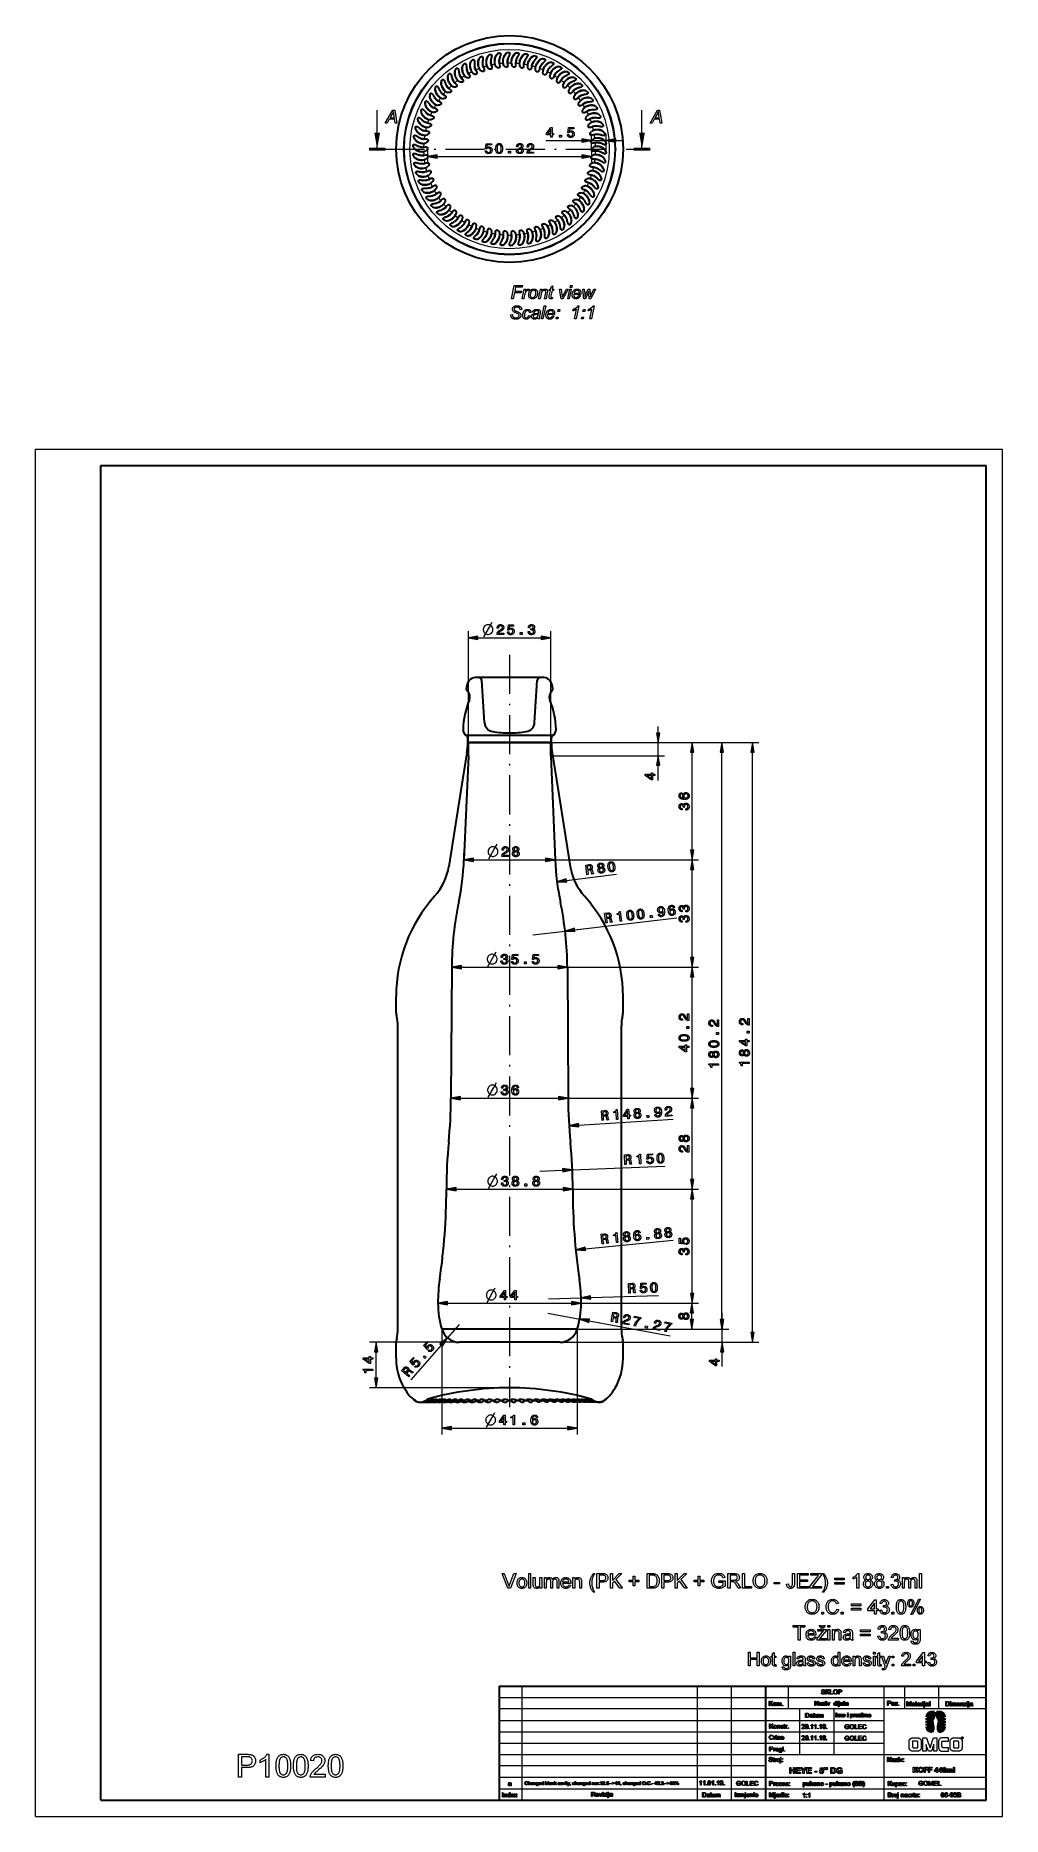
# Model space of a CAD drawing. Extents: x 0 to 297, y 0 to 547.
import ezdxf

# ---------------------------------------------------------------- set-up
doc = ezdxf.new("R2010")
doc.units = 0
doc.linetypes.add('DASHDOT', pattern=[18.5, 12, -3, 0.5, -3])

msp = doc.modelspace()

# ---------------------------------------------------------------- linework, layer by layer
at = {"color": 7, "lineweight": 30, "ltscale": 0.015024}
for p, q in [((135.2, 536.5), (135.47, 535.96)), ((137.55, 537.38), (137.77, 536.82)), ((142.46, 538.45), (142.56, 537.86)), ((149.97, 538.27), (149.91, 537.67)), ((152.43, 537.74), (152.31, 537.15)), ((126.92, 530.89), (127.37, 530.5)), ((130.79, 534.09), (131.16, 533.62)), ((159.34, 534.78), (159.06, 534.25)), ((163.36, 531.77), (162.98, 531.3)), ((125.23, 529.03), (125.71, 528.68)), ((168.15, 525.98), (167.66, 525.63)), ((120.44, 520.26), (121.02, 520.11)), ((121.32, 522.61), (121.88, 522.41)), ((169.36, 523.77), (168.83, 523.48)), ((170.35, 521.46), (169.8, 521.22)), ((119.37, 515.35), (119.97, 515.32)), ((119.79, 517.83), (120.38, 517.74)), ((171.65, 516.61), (171.06, 516.48)), ((119.2, 512.84), (119.8, 512.87)), ((119.26, 510.33), (119.85, 510.41)), ((171.83, 509.09), (171.23, 509.13)), ((171.95, 514.11), (171.35, 514.04)), ((172.01, 511.6), (171.41, 511.58)), ((119.55, 507.84), (120.14, 507.97)), ((120.09, 505.38), (120.66, 505.57)), ((170.76, 504.19), (170.18, 504.34)), ((171.41, 506.62), (170.82, 506.71)), ((120.86, 502.99), (121.41, 503.23)), ((121.85, 500.68), (122.37, 500.97)), ((123.05, 498.47), (123.54, 498.81)), ((169.88, 501.83), (169.32, 502.04)), ((124.46, 496.39), (124.92, 496.78)), ((127.84, 492.67), (128.22, 493.14)), ((164.28, 493.55), (163.83, 493.95)), ((165.97, 495.41), (165.49, 495.77)), ((167.48, 497.42), (166.96, 497.73)), ((131.86, 489.67), (132.14, 490.2)), ((134.07, 488.46), (134.3, 489.02)), ((136.38, 487.47), (136.55, 488.05)), ((138.77, 486.71), (138.89, 487.3)), ((151.22, 486.42), (151.06, 486.99)), ((153.65, 487.07), (153.43, 487.63)), ((156, 487.95), (155.74, 488.48)), ((158.26, 489.04), (157.95, 489.55)), ((160.41, 490.35), (160.05, 490.83)), ((162.42, 491.86), (162.01, 492.3)), ((141.23, 486.18), (141.29, 486.77)), ((143.72, 485.88), (143.73, 486.48)), ((148.74, 486), (148.64, 486.59))]:
    msp.add_line(p, q, dxfattribs=at)
at = {"color": 7, "lineweight": 30, "ltscale": 0.015025}
for p, q in [((139.98, 538.03), (140.14, 537.45)), ((144.96, 538.63), (145.01, 538.03)), ((147.48, 538.57), (147.47, 537.97)), ((154.82, 536.97), (154.65, 536.4)), ((128.78, 532.59), (129.19, 532.15)), ((132.94, 535.4), (133.25, 534.89)), ((161.42, 533.37), (161.09, 532.87)), ((123.72, 527.02), (124.24, 526.71)), ((166.74, 528.06), (166.28, 527.67)), ((171.11, 519.07), (170.54, 518.88)), ((126.06, 494.45), (126.48, 494.88)), ((129.78, 491.07), (130.11, 491.58)), ((146.24, 485.82), (146.19, 486.42))]:
    msp.add_line(p, q, dxfattribs=at)
at = {"color": 7, "lineweight": 30, "ltscale": 0.015026}
msp.add_line((157.13, 535.98), (156.9, 535.43), dxfattribs=at)
at = {"color": 7, "lineweight": 30, "ltscale": 0.000240902}
msp.add_line((119.63, 526.41), (119.63, 526.42), dxfattribs=at)
at = {"color": 7, "lineweight": 30, "ltscale": 0.015023}
msp.add_line((165.14, 530), (164.72, 529.57), dxfattribs=at)
at = {"color": 7, "lineweight": 13, "ltscale": 0.3}
for p, q in [((104.92, 512.22), (104.92, 524.22)), ((104.92, 512.22), (104.92, 524.22)), ((186.28, 512.22), (186.28, 524.22)), ((186.28, 512.22), (186.28, 524.22))]:
    msp.add_line(p, q, dxfattribs=at)
at = {"color": 7, "lineweight": 30, "ltscale": 0.005078}
for p, q in [((122.6, 524.79), (122.42, 524.88)), ((168.6, 499.66), (168.79, 499.57))]:
    msp.add_line(p, q, dxfattribs=at)
at = {"color": 7, "lineweight": 30, "ltscale": 0.009947}
msp.add_line((122.6, 524.79), (122.96, 524.62), dxfattribs=at)
at = {"color": 7, "lineweight": 13, "ltscale": 0.276097}
msp.add_line((156.76, 514.87), (167.81, 514.87), dxfattribs=at)
at = {"color": 7, "lineweight": 13, "ltscale": 0.122072}
msp.add_line((170.76, 511.99), (170.76, 516.87), dxfattribs=at)
at = {"color": 7, "lineweight": 13, "ltscale": 0.112584}
msp.add_line((170.76, 514.87), (175.26, 514.87), dxfattribs=at)
at = {"color": 7, "lineweight": 13, "ltscale": 0.142717}
msp.add_line((175.26, 511.16), (175.26, 516.87), dxfattribs=at)
at = {"color": 7, "lineweight": 13, "ltscale": 0.05114}
for p, q in [((178.22, 514.87), (180.26, 514.87)), ((191.24, 332.81), (191.24, 334.86))]:
    msp.add_line(p, q, dxfattribs=at)
at = {"color": 7, "lineweight": 50, "ltscale": 0.125}
for p, q in [((102.42, 512.22), (107.42, 512.22)), ((102.42, 512.22), (107.42, 512.22)), ((188.78, 512.22), (183.78, 512.22)), ((188.78, 512.22), (183.78, 512.22))]:
    msp.add_line(p, q, dxfattribs=at)
at = {"color": 7, "linetype": 'DASHDOT', "lineweight": 13}
for p, q in [((107.42, 512.22), (183.78, 512.22)), ((107.42, 512.22), (183.78, 512.22)), ((145.6, 356.84), (145.6, 125.69))]:
    msp.add_line(p, q, dxfattribs=at)
at = {"color": 7, "lineweight": 13, "ltscale": 0.113767}
msp.add_line((120.44, 512.46), (120.44, 507.91), dxfattribs=at)
at = {"color": 7, "lineweight": 13}
for p, q in [((123.39, 509.91), (167.81, 509.91)), ((0, 0), (0, 420)), ((0, 420), (297, 420)), ((297, 0), (297, 420)), ((132.95, 329.86), (132.95, 364.1)), ((158.25, 329.86), (158.25, 364.1)), ((158.25, 329.86), (203.69, 329.86)), ((158.25, 329.86), (193.24, 329.86)), ((158.25, 329.86), (222.21, 329.86)), ((158.25, 329.86), (212.83, 329.86)), ((158.25, 325.86), (193.24, 325.86)), ((201.69, 296.81), (201.69, 326.9)), ((210.83, 152.61), (210.83, 326.9)), ((220.21, 148.61), (220.21, 326.9)), ((134.55, 293.9), (156.65, 293.9)), ((159.6, 293.86), (203.68, 293.86)), ((159.6, 293.86), (203.69, 293.86)), ((201.68, 263.81), (201.68, 290.9)), ((165.6, 272.35), (196.97, 276.03)), ((130.8, 260.87), (160.4, 260.87)), ((163.35, 260.86), (203.68, 260.86)), ((163.35, 260.86), (203.68, 260.86)), ((201.68, 223.61), (201.68, 257.9)), ((130.55, 220.66), (160.65, 220.66)), ((163.6, 220.66), (203.68, 220.66)), ((163.6, 220.66), (203.67, 220.66)), ((166.84, 212.36), (195.88, 214.2)), ((201.67, 195.61), (201.67, 217.7)), ((164.88, 198.63), (193.35, 199.77)), ((129.15, 192.66), (162.05, 192.66)), ((165, 192.66), (203.66, 192.66)), ((165, 192.66), (203.67, 192.66)), ((201.66, 160.61), (201.66, 189.7)), ((168.87, 174.33), (195.87, 177.04)), ((170.53, 159.37), (191.34, 160.05)), ((126.55, 157.66), (164.65, 157.66)), ((167.6, 157.66), (203.6, 157.66)), ((167.6, 157.66), (203.66, 157.66)), ((124.8, 149.66), (124.8, 117.29)), ((166.35, 149.66), (212.95, 149.66)), ((166.35, 149.66), (212.83, 149.66)), ((166.35, 149.66), (203.6, 149.66)), ((166.4, 149.66), (166.4, 117.29)), ((170.06, 152.21), (194.96, 147.65)), ((130.14, 145.66), (102.61, 145.66)), ((161.06, 145.66), (222.21, 145.66)), ((161.06, 145.66), (212.95, 145.66)), ((145.6, 131.66), (102.61, 131.66)), ((127.75, 119.29), (163.45, 119.29)), ((149.42, 40), (149.42, 5)), ((203.21, 40), (203.21, 5)), ((213.71, 40), (213.71, 5)), ((260.61, 40), (260.61, 5)), ((142.42, 36.5), (292, 36.5)), ((292, 33), (142.42, 33)), ((142.42, 29.5), (260.61, 29.5)), ((142.42, 26), (260.61, 26)), ((142.42, 22.5), (260.61, 22.5)), ((142.42, 19), (292, 19)), ((224.21, 15.5), (142.42, 15.5)), ((142.42, 12), (292, 12)), ((142.42, 8.5), (292, 8.5)), ((0, 0), (297, 0))]:
    msp.add_line(p, q, dxfattribs=at)
at = {"color": 7, "lineweight": 13, "ltscale": 0.102055}
msp.add_line((170.76, 511.99), (170.76, 507.91), dxfattribs=at)
at = {"color": 7, "lineweight": 30, "ltscale": 0.009946}
msp.add_line((168.6, 499.66), (168.24, 499.83), dxfattribs=at)
at = {"color": 7, "lineweight": 30, "ltscale": 0.000240923}
msp.add_line((171.57, 498.03), (171.57, 498.02), dxfattribs=at)
at = {"color": 7, "lineweight": 30}
for p, q in [((20, 5), (20, 415)), ((20, 415), (292, 415)), ((292, 5), (292, 415)), ((156.14, 349.86), (135.06, 349.86)), ((131.95, 332.16), (159.25, 332.16)), ((132.85, 329.86), (158.35, 329.86)), ((158.25, 329.86), (132.95, 329.86)), ((132.95, 325.86), (131.6, 293.86)), ((158.25, 325.86), (159.6, 293.86)), ((130.77, 315.86), (126.95, 291.86)), ((160.43, 315.86), (164.25, 291.86)), ((127.85, 260.86), (127.6, 220.66)), ((163.35, 260.86), (163.6, 220.66)), ((111.25, 149.66), (111.25, 242.86)), ((179.95, 149.66), (179.95, 242.86)), ((166.4, 149.66), (124.8, 149.66)), ((166.35, 149.66), (124.85, 149.66)), ((161.06, 145.66), (130.14, 145.66)), ((142.42, 40), (292, 40)), ((142.42, 40), (142.42, 5)), ((224.21, 40), (224.21, 5)), ((20, 5), (292, 5))]:
    msp.add_line(p, q, dxfattribs=at)
at = {"color": 7, "lineweight": 13, "ltscale": 0.484779}
msp.add_line((135.9, 362.1), (155.3, 362.1), dxfattribs=at)
at = {"color": 7, "lineweight": 30, "ltscale": 0.008156}
for p, q in [((132.35, 346.18), (132.35, 346.51)), ((158.85, 346.18), (158.85, 346.51))]:
    msp.add_line(p, q, dxfattribs=at)
at = {"color": 7, "lineweight": 30, "ltscale": 0.474535}
msp.add_line((155.09, 349.86), (136.11, 349.86), dxfattribs=at)
at = {"color": 7, "lineweight": 30, "ltscale": 0.322996}
for p, q in [((137.9, 336.02), (137.11, 348.92)), ((153.3, 336.02), (154.09, 348.92))]:
    msp.add_line(p, q, dxfattribs=at)
at = {"color": 7, "lineweight": 30, "ltscale": 0.0375}
for p, q in [((132.75, 329.86), (132.75, 331.36)), ((158.45, 329.86), (158.45, 331.36))]:
    msp.add_line(p, q, dxfattribs=at)
at = {"color": 7, "lineweight": 30, "ltscale": 0.037363}
for p, q in [((132.85, 329.86), (132.85, 331.35)), ((158.35, 329.86), (158.35, 331.35))]:
    msp.add_line(p, q, dxfattribs=at)
at = {"color": 7, "lineweight": 30, "ltscale": 0.1}
for p, q in [((132.95, 325.86), (132.95, 329.86)), ((158.25, 325.86), (158.25, 329.86))]:
    msp.add_line(p, q, dxfattribs=at)
at = {"color": 7, "lineweight": 13, "ltscale": 0.1}
for p, q in [((191.24, 325.86), (191.24, 329.86)), ((210.95, 145.66), (210.95, 149.66))]:
    msp.add_line(p, q, dxfattribs=at)
at = {"color": 7, "lineweight": 30, "ltscale": 0.274778}
for p, q in [((132.5, 326.71), (130.77, 315.86)), ((158.7, 326.71), (160.43, 315.86))]:
    msp.add_line(p, q, dxfattribs=at)
at = {"color": 7, "lineweight": 13, "ltscale": 0.116125}
msp.add_line((191.24, 318.26), (191.24, 322.9), dxfattribs=at)
at = {"color": 7, "lineweight": 13, "ltscale": 0.051085}
for p, q in [((131.6, 293.86), (131.6, 295.9)), ((159.6, 293.86), (159.6, 295.9))]:
    msp.add_line(p, q, dxfattribs=at)
at = {"color": 7, "lineweight": 13, "ltscale": 0.387905}
msp.add_line((163.1, 287.49), (178.49, 289.45), dxfattribs=at)
at = {"color": 7, "lineweight": 13, "ltscale": 0.25}
for p, q in [((152.73, 270.84), (162.66, 272)), ((157.58, 158.95), (167.57, 159.28)), ((157.32, 154.55), (167.15, 152.74))]:
    msp.add_line(p, q, dxfattribs=at)
at = {"color": 7, "lineweight": 13, "ltscale": 0.050185}
for p, q in [((127.85, 260.86), (127.85, 262.87)), ((163.35, 260.86), (163.35, 262.87))]:
    msp.add_line(p, q, dxfattribs=at)
at = {"color": 7, "lineweight": 30, "ltscale": 0.125}
for p, q in [((110.75, 246.86), (110.75, 251.86)), ((180.45, 246.86), (180.45, 251.86)), ((110.75, 140.66), (110.75, 145.66)), ((180.45, 140.66), (180.45, 145.66))]:
    msp.add_line(p, q, dxfattribs=at)
at = {"color": 7, "lineweight": 30, "ltscale": 0.0125}
for p, q in [((110.93, 245.71), (110.82, 246.2)), ((180.27, 245.71), (180.38, 246.2)), ((110.93, 146.8), (110.82, 146.32)), ((180.27, 146.8), (180.38, 146.32))]:
    msp.add_line(p, q, dxfattribs=at)
at = {"color": 7, "lineweight": 13, "ltscale": 0.176139}
msp.add_line((154.89, 198.24), (161.93, 198.52), dxfattribs=at)
at = {"color": 7, "lineweight": 13, "ltscale": 0.052279}
msp.add_line((201.6, 152.61), (201.6, 154.7), dxfattribs=at)
at = {"color": 7, "lineweight": 13, "ltscale": 0.051139}
msp.add_line((210.95, 152.61), (210.95, 154.66), dxfattribs=at)
at = {"color": 7, "lineweight": 13, "ltscale": 0.1375}
msp.add_line((130.14, 151.16), (126.52, 147.02), dxfattribs=at)
at = {"color": 7, "lineweight": 13, "ltscale": 0.202282}
msp.add_line((104.61, 134.61), (104.61, 142.7), dxfattribs=at)
at = {"color": 7, "lineweight": 13, "ltscale": 0.35515}
msp.add_line((124.57, 144.8), (115.22, 134.1), dxfattribs=at)
at = {"color": 7, "lineweight": 13, "ltscale": 0.111889}
msp.add_line((210.95, 138.23), (210.95, 142.7), dxfattribs=at)
at = {"color": 7, "lineweight": 30, "ltscale": 0.00125}
for p, q in [((113.15, 131.66), (113.2, 131.66)), ((178, 131.66), (178.05, 131.66))]:
    msp.add_line(p, q, dxfattribs=at)
at = {"color": 7, "lineweight": 30, "ltscale": 0.001687}
for p, q in [((116.72, 127.71), (116.68, 127.76)), ((174.48, 127.71), (174.53, 127.76))]:
    msp.add_line(p, q, dxfattribs=at)
at = {"color": 7, "lineweight": 30, "ltscale": 0.007637}
msp.add_line((121.11, 127.91), (121.41, 128), dxfattribs=at)
at = {"color": 7, "lineweight": 30, "ltscale": 0.000493564}
msp.add_line((121.85, 127.82), (121.83, 127.82), dxfattribs=at)
at = {"color": 7, "lineweight": 13, "ltscale": 0.000283241}
msp.add_line((121.85, 127.82), (121.83, 127.82), dxfattribs=at)
at = {"color": 7, "lineweight": 30, "ltscale": 0.013822}
msp.add_line((121.85, 127.82), (122.37, 128), dxfattribs=at)
at = {"color": 7, "lineweight": 13, "ltscale": 0.00462}
msp.add_line((123.05, 127.82), (122.87, 127.82), dxfattribs=at)
at = {"color": 7, "lineweight": 30, "ltscale": 0.013106}
msp.add_line((123.05, 127.82), (123.54, 128), dxfattribs=at)
at = {"color": 7, "lineweight": 13, "ltscale": 0.008823}
msp.add_line((124.46, 127.82), (124.11, 127.82), dxfattribs=at)
at = {"color": 7, "lineweight": 30, "ltscale": 0.01229}
msp.add_line((124.46, 127.82), (124.92, 128), dxfattribs=at)
at = {"color": 7, "lineweight": 13, "ltscale": 0.012701}
msp.add_line((126.06, 127.82), (125.55, 127.82), dxfattribs=at)
at = {"color": 7, "lineweight": 30, "ltscale": 0.011386}
msp.add_line((126.06, 127.82), (126.48, 128), dxfattribs=at)
at = {"color": 7, "lineweight": 13, "ltscale": 0.016298}
msp.add_line((127.84, 127.82), (127.19, 127.82), dxfattribs=at)
at = {"color": 7, "lineweight": 30, "ltscale": 0.010408}
msp.add_line((127.84, 127.82), (128.22, 128), dxfattribs=at)
at = {"color": 7, "lineweight": 30, "ltscale": 0.004787}
msp.add_line((129.01, 127.66), (128.82, 127.66), dxfattribs=at)
at = {"color": 7, "lineweight": 13, "ltscale": 0.019516}
msp.add_line((129.78, 127.82), (129, 127.82), dxfattribs=at)
at = {"color": 7, "lineweight": 30, "ltscale": 0.009375}
msp.add_line((129.78, 127.82), (130.11, 128), dxfattribs=at)
at = {"color": 7, "lineweight": 30, "ltscale": 0.002965}
msp.add_line((130.63, 127.53), (130.74, 127.48), dxfattribs=at)
at = {"color": 7, "lineweight": 30, "ltscale": 0.009306}
msp.add_line((131.18, 127.66), (130.8, 127.66), dxfattribs=at)
at = {"color": 7, "lineweight": 13, "ltscale": 0.022309}
msp.add_line((131.86, 127.82), (130.97, 127.82), dxfattribs=at)
at = {"color": 7, "lineweight": 30, "ltscale": 0.000759288}
msp.add_line((131.07, 127.96), (131.09, 127.99), dxfattribs=at)
at = {"color": 7, "lineweight": 30, "ltscale": 0.000904222}
msp.add_line((131.09, 127.99), (131.1, 128.02), dxfattribs=at)
at = {"color": 7, "lineweight": 30, "ltscale": 0.008309}
msp.add_line((131.86, 127.82), (132.14, 128), dxfattribs=at)
at = {"color": 7, "lineweight": 30, "ltscale": 0.013518}
msp.add_line((133.47, 127.66), (132.93, 127.66), dxfattribs=at)
at = {"color": 7, "lineweight": 13, "ltscale": 0.024621}
msp.add_line((134.07, 127.82), (133.08, 127.82), dxfattribs=at)
at = {"color": 7, "lineweight": 30, "ltscale": 0.002081}
msp.add_line((133.1, 127.85), (133.15, 127.92), dxfattribs=at)
at = {"color": 7, "lineweight": 30, "ltscale": 0.007244}
msp.add_line((134.07, 127.82), (134.3, 128), dxfattribs=at)
at = {"color": 7, "lineweight": 30, "ltscale": 0.017322}
msp.add_line((135.88, 127.66), (135.19, 127.66), dxfattribs=at)
at = {"color": 7, "lineweight": 30, "ltscale": 0.002941}
msp.add_line((135.28, 127.76), (135.35, 127.85), dxfattribs=at)
at = {"color": 7, "lineweight": 13, "ltscale": 0.02638}
msp.add_line((136.38, 127.82), (135.32, 127.82), dxfattribs=at)
at = {"color": 7, "lineweight": 30, "ltscale": 0.006228}
msp.add_line((136.38, 127.82), (136.55, 128), dxfattribs=at)
at = {"color": 7, "lineweight": 30, "ltscale": 0.020693}
msp.add_line((138.37, 127.66), (137.55, 127.66), dxfattribs=at)
at = {"color": 7, "lineweight": 30, "ltscale": 0.003438}
msp.add_line((137.57, 127.68), (137.66, 127.79), dxfattribs=at)
at = {"color": 7, "lineweight": 30, "ltscale": 0.001019}
msp.add_line((137.66, 127.79), (137.68, 127.82), dxfattribs=at)
at = {"color": 7, "lineweight": 13, "ltscale": 0.027258}
msp.add_line((138.77, 127.82), (137.68, 127.82), dxfattribs=at)
at = {"color": 7, "lineweight": 30, "ltscale": 0.005337}
msp.add_line((138.77, 127.82), (138.89, 128), dxfattribs=at)
at = {"color": 7, "lineweight": 30, "ltscale": 0.00389}
msp.add_line((139.96, 127.62), (140.07, 127.74), dxfattribs=at)
at = {"color": 7, "lineweight": 30, "ltscale": 0.02351}
msp.add_line((140.93, 127.66), (139.99, 127.66), dxfattribs=at)
at = {"color": 7, "lineweight": 13, "ltscale": 0.027888}
msp.add_line((141.23, 127.82), (140.11, 127.82), dxfattribs=at)
at = {"color": 7, "lineweight": 30, "ltscale": 0.004682}
msp.add_line((141.23, 127.82), (141.29, 128), dxfattribs=at)
at = {"color": 7, "lineweight": 30, "ltscale": 0.00434}
msp.add_line((142.44, 127.58), (142.56, 127.7), dxfattribs=at)
at = {"color": 7, "lineweight": 30, "ltscale": 0.025581}
msp.add_line((143.54, 127.66), (142.51, 127.66), dxfattribs=at)
at = {"color": 7, "lineweight": 13, "ltscale": 0.028265}
msp.add_line((143.72, 127.82), (142.59, 127.82), dxfattribs=at)
at = {"color": 7, "lineweight": 30, "ltscale": 0.004398}
msp.add_line((143.72, 127.82), (143.73, 128), dxfattribs=at)
at = {"color": 7, "lineweight": 30, "ltscale": 0.004779}
msp.add_line((144.97, 127.54), (145.1, 127.68), dxfattribs=at)
at = {"color": 7, "lineweight": 30, "ltscale": 0.026924}
msp.add_line((146.16, 127.66), (145.08, 127.66), dxfattribs=at)
at = {"color": 7, "lineweight": 13, "ltscale": 0.028387}
msp.add_line((146.24, 127.82), (145.1, 127.82), dxfattribs=at)
at = {"color": 7, "lineweight": 30, "ltscale": 0.004351}
msp.add_line((145.96, 127.66), (146.11, 127.56), dxfattribs=at)
at = {"color": 7, "lineweight": 30, "ltscale": 0.004565}
msp.add_line((146.24, 127.82), (146.19, 128), dxfattribs=at)
at = {"color": 7, "lineweight": 30, "ltscale": 0.005201}
msp.add_line((147.53, 127.52), (147.68, 127.66), dxfattribs=at)
at = {"color": 7, "lineweight": 13, "ltscale": 0.028251}
msp.add_line((148.74, 127.82), (147.61, 127.82), dxfattribs=at)
at = {"color": 7, "lineweight": 30, "ltscale": 0.027551}
msp.add_line((148.77, 127.66), (147.67, 127.66), dxfattribs=at)
at = {"color": 7, "lineweight": 30, "ltscale": 0.005135}
msp.add_line((148.74, 127.82), (148.64, 128), dxfattribs=at)
at = {"color": 7, "lineweight": 30, "ltscale": 0.002575}
msp.add_line((148.67, 127.66), (148.75, 127.59), dxfattribs=at)
at = {"color": 7, "lineweight": 30, "ltscale": 0.005596}
msp.add_line((150.1, 127.5), (150.26, 127.66), dxfattribs=at)
at = {"color": 7, "lineweight": 13, "ltscale": 0.02786}
msp.add_line((151.22, 127.82), (150.11, 127.82), dxfattribs=at)
at = {"color": 7, "lineweight": 30, "ltscale": 0.027474}
msp.add_line((151.36, 127.66), (150.26, 127.66), dxfattribs=at)
at = {"color": 7, "lineweight": 30, "ltscale": 0.005976}
msp.add_line((151.22, 127.82), (151.06, 128), dxfattribs=at)
at = {"color": 7, "lineweight": 30, "ltscale": 0.000403166}
msp.add_line((151.34, 127.66), (151.35, 127.65), dxfattribs=at)
at = {"color": 7, "lineweight": 13, "ltscale": 0.02655}
msp.add_line((153.62, 127.82), (152.56, 127.82), dxfattribs=at)
at = {"color": 7, "lineweight": 30, "ltscale": 0.005952}
msp.add_line((152.66, 127.49), (152.83, 127.66), dxfattribs=at)
at = {"color": 7, "lineweight": 30, "ltscale": 0.02472}
msp.add_line((153.81, 127.66), (152.82, 127.66), dxfattribs=at)
at = {"color": 7, "lineweight": 13, "ltscale": 0.024574}
msp.add_line((155.93, 127.82), (154.95, 127.82), dxfattribs=at)
at = {"color": 7, "lineweight": 30, "ltscale": 0.005762}
msp.add_line((155.18, 127.49), (155.35, 127.66), dxfattribs=at)
at = {"color": 7, "lineweight": 30, "ltscale": 0.020764}
msp.add_line((156.15, 127.66), (155.32, 127.66), dxfattribs=at)
at = {"color": 7, "lineweight": 13, "ltscale": 0.022197}
msp.add_line((158.14, 127.82), (157.26, 127.82), dxfattribs=at)
at = {"color": 7, "lineweight": 30, "ltscale": 0.005336}
msp.add_line((157.64, 127.51), (157.79, 127.66), dxfattribs=at)
at = {"color": 7, "lineweight": 30, "ltscale": 0.01634}
msp.add_line((158.38, 127.66), (157.72, 127.66), dxfattribs=at)
at = {"color": 7, "lineweight": 13, "ltscale": 0.019414}
msp.add_line((160.23, 127.82), (159.46, 127.82), dxfattribs=at)
at = {"color": 7, "lineweight": 30, "ltscale": 0.011617}
msp.add_line((160.48, 127.66), (160.02, 127.66), dxfattribs=at)
at = {"color": 7, "lineweight": 30, "ltscale": 0.004573}
msp.add_line((160.02, 127.53), (160.15, 127.66), dxfattribs=at)
at = {"color": 7, "lineweight": 13, "ltscale": 0.016412}
msp.add_line((162.19, 127.82), (161.53, 127.82), dxfattribs=at)
at = {"color": 7, "lineweight": 30, "ltscale": 0.006652}
msp.add_line((162.45, 127.66), (162.19, 127.66), dxfattribs=at)
at = {"color": 7, "lineweight": 30, "ltscale": 0.003457}
msp.add_line((162.3, 127.56), (162.39, 127.66), dxfattribs=at)
at = {"color": 7, "lineweight": 13, "ltscale": 0.013079}
msp.add_line((163.99, 127.82), (163.46, 127.82), dxfattribs=at)
at = {"color": 7, "lineweight": 30, "ltscale": 0.001472}
msp.add_line((164.26, 127.66), (164.2, 127.66), dxfattribs=at)
at = {"color": 7, "lineweight": 13, "ltscale": 0.009569}
msp.add_line((165.61, 127.82), (165.23, 127.82), dxfattribs=at)
at = {"color": 7, "lineweight": 13, "ltscale": 0.005824}
msp.add_line((167.05, 127.82), (166.82, 127.82), dxfattribs=at)
at = {"color": 7, "lineweight": 30, "ltscale": 0.004205}
msp.add_line((168.38, 127.77), (168.22, 127.82), dxfattribs=at)
at = {"color": 7, "lineweight": 13, "ltscale": 0.001957}
msp.add_line((168.3, 127.82), (168.22, 127.82), dxfattribs=at)
at = {"color": 7, "lineweight": 30, "ltscale": 0.006794}
msp.add_line((169.95, 127.95), (169.68, 128.02), dxfattribs=at)
at = {"color": 7, "lineweight": 30, "ltscale": 0.000781565}
msp.add_line((170.47, 128.01), (170.44, 128.02), dxfattribs=at)
at = {"color": 7, "lineweight": 30, "ltscale": 0.001365}
msp.add_line((170.76, 128.18), (170.81, 128.17), dxfattribs=at)
at = {"color": 7, "lineweight": 13, "ltscale": 0.175}
for p, q in [((231.21, 40), (231.21, 33)), ((266.91, 40), (266.91, 33)), ((277.41, 40), (277.41, 33))]:
    msp.add_line(p, q, dxfattribs=at)
at = {"color": 7, "lineweight": 13, "ltscale": 0.35}
for p, q in [((234.71, 33), (234.71, 19)), ((245.21, 33), (245.21, 19))]:
    msp.add_line(p, q, dxfattribs=at)
at = {"color": 7, "lineweight": 30}
for points in [[(142.1, 541.62), (142.16, 541.65), (142.23, 541.68), (142.29, 541.7), (142.36, 541.72), (142.43, 541.74), (142.46, 541.74), (142.5, 541.74), (142.55, 541.74), (142.61, 541.73), (142.63, 541.73), (142.66, 541.72), (142.68, 541.71), (142.71, 541.7), (142.74, 541.67), (142.77, 541.65), (142.79, 541.62), (142.81, 541.59), (142.83, 541.55), (142.84, 541.53), (142.85, 541.5), (142.86, 541.44), (142.86, 541.38), (142.86, 541.33), (142.86, 541.27), (142.85, 541.22), (142.84, 541.17), (142.83, 541.1), (142.81, 541.03), (142.79, 540.95), (142.77, 540.88), (142.73, 540.77), (142.66, 540.57)], [(144.91, 541.82), (144.98, 541.84), (145.04, 541.87), (145.11, 541.88), (145.18, 541.9), (145.25, 541.9), (145.28, 541.9), (145.32, 541.9), (145.37, 541.9), (145.43, 541.88), (145.45, 541.87), (145.48, 541.86), (145.5, 541.85), (145.52, 541.84), (145.55, 541.81), (145.58, 541.78), (145.6, 541.75), (145.62, 541.72), (145.63, 541.68), (145.64, 541.66), (145.64, 541.63), (145.65, 541.57), (145.65, 541.51), (145.64, 541.45), (145.63, 541.4), (145.62, 541.35), (145.61, 541.3), (145.59, 541.23), (145.56, 541.17), (145.53, 541.09), (145.5, 541.02), (145.46, 540.92), (145.37, 540.72)], [(147.73, 541.75), (147.79, 541.77), (147.86, 541.78), (147.93, 541.8), (148, 541.8), (148.07, 541.8), (148.11, 541.8), (148.14, 541.8), (148.19, 541.78), (148.25, 541.77), (148.27, 541.75), (148.3, 541.74), (148.32, 541.73), (148.34, 541.71), (148.36, 541.68), (148.39, 541.65), (148.41, 541.62), (148.42, 541.58), (148.43, 541.55), (148.44, 541.52), (148.44, 541.49), (148.44, 541.43), (148.43, 541.38), (148.42, 541.32), (148.41, 541.26), (148.39, 541.21), (148.37, 541.17), (148.34, 541.1), (148.32, 541.04), (148.28, 540.97), (148.24, 540.9), (148.19, 540.8), (148.08, 540.61)], [(129.02, 536.75), (129.06, 536.8), (129.1, 536.86), (129.15, 536.91), (129.2, 536.96), (129.26, 537), (129.29, 537.02), (129.32, 537.04), (129.37, 537.06), (129.42, 537.08), (129.45, 537.09), (129.47, 537.09), (129.5, 537.09), (129.52, 537.09), (129.56, 537.09), (129.6, 537.08), (129.64, 537.06), (129.67, 537.04), (129.7, 537.02), (129.72, 537), (129.74, 536.98), (129.78, 536.94), (129.81, 536.89), (129.83, 536.84), (129.86, 536.78), (129.87, 536.74), (129.89, 536.69), (129.91, 536.62), (129.92, 536.55), (129.94, 536.47), (129.95, 536.39), (129.97, 536.28), (130, 536.07)], [(130.99, 537.23), (130.97, 537.11), (130.96, 536.98), (130.96, 536.85), (130.96, 536.72), (130.97, 536.59), (130.98, 536.46), (131, 536.38), (131.01, 536.3), (131.04, 536.15), (131.08, 536), (131.13, 535.85), (131.18, 535.7)], [(131.43, 538.21), (131.47, 538.26), (131.52, 538.31), (131.57, 538.36), (131.63, 538.41), (131.69, 538.44), (131.72, 538.46), (131.75, 538.47), (131.8, 538.49), (131.85, 538.51), (131.88, 538.51), (131.91, 538.51), (131.94, 538.51), (131.96, 538.51), (132, 538.5), (132.04, 538.49), (132.07, 538.47), (132.1, 538.45), (132.13, 538.42), (132.15, 538.4), (132.17, 538.38), (132.2, 538.33), (132.22, 538.28), (132.24, 538.22), (132.26, 538.17), (132.27, 538.12), (132.28, 538.07), (132.3, 538), (132.31, 537.93), (132.31, 537.85), (132.32, 537.77), (132.33, 537.66), (132.34, 537.44)], [(133.43, 538.51), (133.4, 538.38), (133.38, 538.26), (133.36, 538.13), (133.35, 538), (133.35, 537.87), (133.35, 537.74), (133.36, 537.66), (133.36, 537.58), (133.38, 537.43), (133.41, 537.27), (133.44, 537.12), (133.48, 536.96)], [(133.96, 539.44), (134.01, 539.49), (134.06, 539.54), (134.12, 539.58), (134.18, 539.61), (134.24, 539.65), (134.27, 539.66), (134.31, 539.67), (134.36, 539.69), (134.42, 539.69), (134.44, 539.7), (134.47, 539.69), (134.5, 539.69), (134.52, 539.69), (134.56, 539.67), (134.59, 539.66), (134.63, 539.64), (134.65, 539.61), (134.68, 539.58), (134.7, 539.56), (134.71, 539.54), (134.74, 539.49), (134.76, 539.43), (134.78, 539.38), (134.79, 539.32), (134.8, 539.27), (134.8, 539.22), (134.81, 539.15), (134.81, 539.08), (134.81, 539), (134.81, 538.92), (134.8, 538.81), (134.79, 538.59)], [(135.99, 539.55), (135.94, 539.42), (135.91, 539.3), (135.88, 539.17), (135.86, 539.05), (135.84, 538.92), (135.83, 538.79), (135.83, 538.71), (135.83, 538.63), (135.83, 538.47), (135.84, 538.32), (135.86, 538.16), (135.89, 538)], [(136.6, 540.42), (136.66, 540.47), (136.71, 540.51), (136.77, 540.54), (136.84, 540.58), (136.9, 540.6), (136.93, 540.61), (136.97, 540.62), (137.02, 540.63), (137.08, 540.63), (137.1, 540.63), (137.13, 540.63), (137.16, 540.62), (137.18, 540.61), (137.22, 540.6), (137.25, 540.58), (137.28, 540.56), (137.31, 540.53), (137.33, 540.5), (137.34, 540.47), (137.36, 540.45), (137.38, 540.4), (137.39, 540.34), (137.41, 540.28), (137.41, 540.22), (137.42, 540.17), (137.42, 540.12), (137.41, 540.05), (137.41, 539.98), (137.4, 539.9), (137.39, 539.82), (137.38, 539.71), (137.35, 539.5)], [(137.77, 536.82), (137.8, 536.74), (137.82, 536.66), (137.83, 536.61), (137.84, 536.57), (137.85, 536.53), (137.85, 536.49), (137.85, 536.44), (137.85, 536.4), (137.84, 536.36), (137.83, 536.32), (137.82, 536.28), (137.8, 536.24), (137.78, 536.21), (137.75, 536.18), (137.72, 536.15), (137.69, 536.13), (137.67, 536.11), (137.64, 536.1), (137.59, 536.08), (137.56, 536.07), (137.53, 536.06), (137.5, 536.05), (137.46, 536.05), (137.39, 536.05), (137.32, 536.05), (137.25, 536.06), (137.17, 536.08), (137.1, 536.11), (137.02, 536.14), (136.94, 536.19), (136.86, 536.24), (136.77, 536.3), (136.69, 536.37)], [(138.63, 540.34), (138.57, 540.22), (138.53, 540.1), (138.49, 539.98), (138.45, 539.85), (138.43, 539.72), (138.4, 539.6), (138.39, 539.52), (138.38, 539.44), (138.37, 539.28), (138.37, 539.13), (138.37, 538.97), (138.38, 538.81)], [(140.14, 537.45), (140.16, 537.37), (140.18, 537.29), (140.18, 537.24), (140.19, 537.2), (140.19, 537.16), (140.19, 537.12), (140.19, 537.07), (140.18, 537.02), (140.17, 536.98), (140.16, 536.95), (140.14, 536.91), (140.12, 536.87), (140.09, 536.84), (140.06, 536.81), (140.03, 536.79), (140, 536.77), (139.98, 536.76), (139.95, 536.75), (139.9, 536.73), (139.86, 536.72), (139.83, 536.72), (139.8, 536.72), (139.76, 536.72), (139.7, 536.72), (139.62, 536.73), (139.55, 536.75), (139.48, 536.78), (139.41, 536.81), (139.33, 536.85), (139.25, 536.9), (139.18, 536.96), (139.1, 537.03), (139.02, 537.11)], [(139.32, 541.15), (139.38, 541.19), (139.44, 541.22), (139.51, 541.26), (139.57, 541.28), (139.64, 541.3), (139.67, 541.31), (139.71, 541.31), (139.76, 541.32), (139.82, 541.31), (139.84, 541.31), (139.87, 541.3), (139.89, 541.3), (139.92, 541.29), (139.95, 541.27), (139.98, 541.24), (140.01, 541.22), (140.04, 541.19), (140.05, 541.16), (140.07, 541.13), (140.08, 541.1), (140.09, 541.05), (140.1, 540.99), (140.11, 540.93), (140.11, 540.88), (140.11, 540.83), (140.11, 540.78), (140.1, 540.71), (140.09, 540.64), (140.07, 540.56), (140.06, 540.48), (140.03, 540.37), (139.98, 540.16)], [(141.33, 540.87), (141.27, 540.76), (141.21, 540.65), (141.16, 540.53), (141.11, 540.41), (141.07, 540.28), (141.04, 540.16), (141.02, 540.08), (141, 540), (140.98, 539.85), (140.96, 539.69), (140.95, 539.53), (140.94, 539.38)], [(142.56, 537.86), (142.58, 537.77), (142.59, 537.69), (142.59, 537.64), (142.59, 537.6), (142.59, 537.56), (142.58, 537.52), (142.57, 537.47), (142.56, 537.43), (142.55, 537.39), (142.53, 537.35), (142.51, 537.32), (142.49, 537.28), (142.46, 537.26), (142.43, 537.23), (142.39, 537.21), (142.36, 537.19), (142.33, 537.18), (142.31, 537.17), (142.25, 537.16), (142.22, 537.16), (142.19, 537.16), (142.15, 537.16), (142.12, 537.16), (142.05, 537.17), (141.98, 537.19), (141.91, 537.21), (141.84, 537.25), (141.77, 537.29), (141.7, 537.34), (141.63, 537.39), (141.56, 537.46), (141.49, 537.53), (141.42, 537.62)], [(144.07, 541.15), (144, 541.04), (143.93, 540.93), (143.87, 540.82), (143.81, 540.7), (143.76, 540.58), (143.71, 540.46), (143.69, 540.39), (143.67, 540.31), (143.62, 540.16), (143.59, 540.01), (143.56, 539.85), (143.54, 539.7)], [(145.01, 538.03), (145.02, 537.94), (145.02, 537.86), (145.02, 537.82), (145.01, 537.77), (145.01, 537.73), (145, 537.69), (144.99, 537.65), (144.97, 537.6), (144.95, 537.56), (144.93, 537.53), (144.91, 537.5), (144.88, 537.47), (144.85, 537.44), (144.82, 537.42), (144.78, 537.4), (144.75, 537.39), (144.72, 537.38), (144.69, 537.37), (144.64, 537.37), (144.61, 537.37), (144.57, 537.37), (144.54, 537.37), (144.5, 537.38), (144.44, 537.39), (144.37, 537.42), (144.3, 537.45), (144.24, 537.49), (144.17, 537.54), (144.11, 537.59), (144.04, 537.66), (143.98, 537.73), (143.91, 537.81), (143.85, 537.9)], [(146.83, 541.16), (146.75, 541.06), (146.67, 540.96), (146.59, 540.86), (146.53, 540.75), (146.46, 540.63), (146.41, 540.51), (146.37, 540.44), (146.34, 540.37), (146.29, 540.22), (146.24, 540.07), (146.2, 539.92), (146.16, 539.77)], [(147.47, 537.97), (147.47, 537.88), (147.46, 537.8), (147.45, 537.75), (147.45, 537.71), (147.44, 537.67), (147.42, 537.64), (147.41, 537.59), (147.39, 537.55), (147.37, 537.51), (147.34, 537.48), (147.31, 537.45), (147.28, 537.42), (147.25, 537.4), (147.22, 537.38), (147.18, 537.36), (147.14, 537.35), (147.11, 537.35), (147.09, 537.34), (147.03, 537.34), (147, 537.35), (146.97, 537.35), (146.93, 537.36), (146.9, 537.37), (146.84, 537.39), (146.77, 537.42), (146.71, 537.46), (146.65, 537.51), (146.58, 537.56), (146.52, 537.62), (146.46, 537.69), (146.41, 537.77), (146.35, 537.85), (146.3, 537.95)], [(149.91, 537.67), (149.9, 537.59), (149.88, 537.51), (149.87, 537.46), (149.86, 537.42), (149.85, 537.38), (149.83, 537.35), (149.81, 537.3), (149.79, 537.26), (149.76, 537.23), (149.74, 537.2), (149.7, 537.17), (149.67, 537.15), (149.64, 537.13), (149.6, 537.11), (149.56, 537.1), (149.52, 537.09), (149.5, 537.09), (149.47, 537.09), (149.41, 537.09), (149.38, 537.1), (149.35, 537.11), (149.32, 537.12), (149.28, 537.13), (149.22, 537.16), (149.16, 537.2), (149.1, 537.24), (149.04, 537.29), (148.99, 537.35), (148.93, 537.42), (148.88, 537.49), (148.83, 537.57), (148.78, 537.67), (148.74, 537.77)], [(149.57, 540.91), (149.48, 540.83), (149.39, 540.73), (149.31, 540.63), (149.23, 540.53), (149.16, 540.42), (149.09, 540.31), (149.05, 540.24), (149.02, 540.17), (148.95, 540.03), (148.88, 539.89), (148.83, 539.74), (148.78, 539.59)], [(150.52, 541.41), (150.59, 541.43), (150.66, 541.44), (150.73, 541.44), (150.8, 541.44), (150.87, 541.43), (150.91, 541.43), (150.94, 541.42), (150.99, 541.4), (151.04, 541.38), (151.07, 541.37), (151.09, 541.35), (151.11, 541.33), (151.13, 541.32), (151.15, 541.29), (151.17, 541.25), (151.19, 541.22), (151.2, 541.18), (151.21, 541.14), (151.21, 541.12), (151.21, 541.09), (151.2, 541.03), (151.19, 540.97), (151.17, 540.92), (151.15, 540.86), (151.13, 540.82), (151.11, 540.77), (151.08, 540.71), (151.04, 540.65), (151, 540.58), (150.95, 540.51), (150.89, 540.42), (150.76, 540.25)], [(152.31, 537.15), (152.29, 537.07), (152.27, 536.98), (152.25, 536.94), (152.24, 536.9), (152.22, 536.87), (152.2, 536.83), (152.18, 536.79), (152.15, 536.75), (152.12, 536.72), (152.09, 536.69), (152.06, 536.67), (152.02, 536.65), (151.99, 536.63), (151.95, 536.62), (151.91, 536.61), (151.87, 536.61), (151.84, 536.61), (151.81, 536.61), (151.76, 536.62), (151.73, 536.63), (151.7, 536.64), (151.67, 536.65), (151.64, 536.67), (151.58, 536.7), (151.52, 536.75), (151.46, 536.79), (151.41, 536.85), (151.36, 536.92), (151.31, 536.99), (151.27, 537.07), (151.23, 537.15), (151.19, 537.25), (151.16, 537.35)], [(152.28, 540.41), (152.18, 540.33), (152.09, 540.24), (152, 540.15), (151.91, 540.05), (151.83, 539.95), (151.75, 539.85), (151.7, 539.79), (151.66, 539.72), (151.58, 539.59), (151.5, 539.45), (151.43, 539.31), (151.37, 539.16)], [(153.28, 540.81), (153.35, 540.82), (153.42, 540.82), (153.49, 540.82), (153.56, 540.81), (153.62, 540.8), (153.66, 540.79), (153.69, 540.78), (153.74, 540.76), (153.79, 540.73), (153.81, 540.71), (153.83, 540.7), (153.85, 540.68), (153.87, 540.66), (153.89, 540.63), (153.91, 540.59), (153.92, 540.56), (153.93, 540.52), (153.93, 540.48), (153.93, 540.45), (153.93, 540.42), (153.92, 540.37), (153.9, 540.31), (153.88, 540.26), (153.85, 540.21), (153.83, 540.16), (153.8, 540.12), (153.76, 540.06), (153.72, 540.01), (153.67, 539.94), (153.62, 539.88), (153.55, 539.79), (153.4, 539.63)], [(154.65, 536.4), (154.62, 536.32), (154.59, 536.24), (154.57, 536.2), (154.55, 536.16), (154.53, 536.13), (154.51, 536.09), (154.48, 536.05), (154.45, 536.02), (154.42, 535.99), (154.39, 535.96), (154.35, 535.94), (154.31, 535.92), (154.28, 535.91), (154.24, 535.9), (154.2, 535.9), (154.16, 535.9), (154.13, 535.9), (154.1, 535.91), (154.05, 535.92), (154.02, 535.93), (153.99, 535.95), (153.96, 535.96), (153.93, 535.98), (153.88, 536.02), (153.82, 536.07), (153.77, 536.13), (153.73, 536.19), (153.68, 536.26), (153.64, 536.33), (153.6, 536.41), (153.57, 536.51), (153.54, 536.6), (153.52, 536.71)], [(154.93, 539.64), (154.83, 539.57), (154.72, 539.5), (154.62, 539.42), (154.53, 539.33), (154.43, 539.24), (154.34, 539.14), (154.29, 539.08), (154.24, 539.02), (154.15, 538.89), (154.06, 538.76), (153.98, 538.63), (153.9, 538.49)], [(155.96, 539.95), (156.03, 539.95), (156.1, 539.95), (156.17, 539.94), (156.24, 539.93), (156.3, 539.91), (156.34, 539.9), (156.37, 539.88), (156.42, 539.86), (156.46, 539.82), (156.48, 539.8), (156.5, 539.79), (156.52, 539.77), (156.53, 539.74), (156.55, 539.71), (156.57, 539.67), (156.57, 539.64), (156.58, 539.6), (156.58, 539.56), (156.57, 539.53), (156.57, 539.5), (156.55, 539.45), (156.53, 539.4), (156.5, 539.34), (156.47, 539.29), (156.44, 539.25), (156.41, 539.21), (156.37, 539.16), (156.32, 539.11), (156.27, 539.05), (156.21, 538.99), (156.13, 538.91), (155.97, 538.76)], [(157.5, 538.63), (157.38, 538.57), (157.27, 538.51), (157.17, 538.44), (157.06, 538.36), (156.96, 538.28), (156.86, 538.19), (156.81, 538.13), (156.75, 538.08), (156.65, 537.96), (156.55, 537.84), (156.45, 537.72), (156.36, 537.59)], [(158.55, 538.84), (158.62, 538.84), (158.69, 538.83), (158.76, 538.81), (158.82, 538.79), (158.89, 538.77), (158.92, 538.75), (158.95, 538.73), (159, 538.7), (159.04, 538.67), (159.06, 538.65), (159.07, 538.62), (159.09, 538.6), (159.1, 538.58), (159.11, 538.54), (159.13, 538.51), (159.13, 538.47), (159.13, 538.43), (159.13, 538.39), (159.12, 538.37), (159.11, 538.34), (159.09, 538.29), (159.06, 538.23), (159.03, 538.19), (159, 538.14), (158.96, 538.1), (158.93, 538.06), (158.88, 538.01), (158.83, 537.97), (158.77, 537.91), (158.71, 537.86), (158.62, 537.79), (158.45, 537.66)], [(159.95, 537.38), (159.83, 537.33), (159.72, 537.28), (159.6, 537.22), (159.49, 537.15), (159.39, 537.08), (159.28, 537), (159.22, 536.95), (159.16, 536.9), (159.04, 536.8), (158.93, 536.68), (158.82, 536.57), (158.72, 536.45)], [(161.02, 537.49), (161.09, 537.48), (161.16, 537.46), (161.22, 537.44), (161.29, 537.41), (161.35, 537.38), (161.38, 537.36), (161.41, 537.34), (161.45, 537.31), (161.49, 537.27), (161.51, 537.25), (161.52, 537.22), (161.53, 537.2), (161.54, 537.18), (161.56, 537.14), (161.56, 537.1), (161.56, 537.06), (161.56, 537.03), (161.55, 536.99), (161.54, 536.96), (161.53, 536.94), (161.51, 536.89), (161.48, 536.84), (161.44, 536.79), (161.4, 536.75), (161.36, 536.71), (161.33, 536.68), (161.27, 536.63), (161.22, 536.59), (161.15, 536.54), (161.08, 536.5), (160.99, 536.44), (160.81, 536.32)], [(122.78, 531.08), (122.81, 531.15), (122.83, 531.21), (122.86, 531.28), (122.9, 531.34), (122.94, 531.39), (122.96, 531.42), (122.98, 531.45), (123.03, 531.48), (123.07, 531.51), (123.1, 531.53), (123.12, 531.54), (123.14, 531.55), (123.17, 531.56), (123.21, 531.56), (123.25, 531.56), (123.28, 531.56), (123.32, 531.55), (123.36, 531.54), (123.38, 531.53), (123.41, 531.51), (123.45, 531.48), (123.5, 531.44), (123.54, 531.4), (123.57, 531.35), (123.6, 531.31), (123.63, 531.27), (123.67, 531.21), (123.7, 531.15), (123.74, 531.08), (123.78, 531), (123.82, 530.91), (123.91, 530.71)], [(124.53, 532.1), (124.55, 531.98), (124.58, 531.85), (124.61, 531.72), (124.65, 531.6), (124.7, 531.48), (124.75, 531.36), (124.78, 531.29), (124.82, 531.22), (124.89, 531.08), (124.97, 530.94), (125.06, 530.81), (125.15, 530.69)], [(124.68, 533.17), (124.71, 533.23), (124.74, 533.29), (124.78, 533.35), (124.82, 533.41), (124.86, 533.46), (124.89, 533.49), (124.91, 533.51), (124.96, 533.54), (125.01, 533.57), (125.03, 533.58), (125.06, 533.59), (125.08, 533.6), (125.11, 533.6), (125.15, 533.6), (125.19, 533.6), (125.22, 533.59), (125.26, 533.58), (125.29, 533.56), (125.32, 533.55), (125.34, 533.53), (125.38, 533.5), (125.42, 533.45), (125.46, 533.41), (125.49, 533.36), (125.52, 533.32), (125.54, 533.27), (125.57, 533.21), (125.6, 533.15), (125.63, 533.07), (125.66, 532.99), (125.7, 532.89), (125.77, 532.69)], [(126.52, 534.02), (126.53, 533.89), (126.54, 533.76), (126.56, 533.63), (126.59, 533.51), (126.62, 533.38), (126.66, 533.25), (126.69, 533.18), (126.72, 533.11), (126.78, 532.96), (126.84, 532.82), (126.92, 532.68), (127, 532.55)], [(126.76, 535.06), (126.8, 535.12), (126.84, 535.18), (126.88, 535.23), (126.93, 535.29), (126.98, 535.34), (127, 535.36), (127.03, 535.38), (127.08, 535.41), (127.13, 535.43), (127.16, 535.44), (127.18, 535.45), (127.21, 535.45), (127.23, 535.45), (127.27, 535.45), (127.31, 535.44), (127.35, 535.43), (127.38, 535.42), (127.41, 535.4), (127.44, 535.38), (127.46, 535.36), (127.5, 535.32), (127.53, 535.28), (127.56, 535.23), (127.59, 535.17), (127.61, 535.13), (127.63, 535.08), (127.66, 535.02), (127.68, 534.95), (127.7, 534.87), (127.72, 534.8), (127.75, 534.69), (127.8, 534.48)], [(129.19, 532.15), (129.24, 532.08), (129.3, 532.01), (129.32, 531.98), (129.35, 531.94), (129.37, 531.91), (129.38, 531.87), (129.4, 531.83), (129.42, 531.78), (129.43, 531.74), (129.43, 531.7), (129.43, 531.66), (129.43, 531.62), (129.42, 531.58), (129.41, 531.54), (129.39, 531.51), (129.38, 531.47), (129.36, 531.45), (129.34, 531.43), (129.3, 531.39), (129.28, 531.37), (129.25, 531.35), (129.22, 531.33), (129.19, 531.32), (129.13, 531.29), (129.06, 531.27), (128.99, 531.25), (128.91, 531.24), (128.83, 531.24), (128.74, 531.24), (128.65, 531.25), (128.56, 531.27), (128.46, 531.29), (128.35, 531.33)], [(128.68, 535.73), (128.67, 535.6), (128.67, 535.47), (128.68, 535.34), (128.7, 535.22), (128.72, 535.09), (128.75, 534.96), (128.77, 534.88), (128.79, 534.81), (128.83, 534.66), (128.89, 534.51), (128.95, 534.36), (129.02, 534.22)], [(131.16, 533.62), (131.21, 533.55), (131.25, 533.47), (131.27, 533.44), (131.29, 533.4), (131.31, 533.36), (131.33, 533.33), (131.34, 533.28), (131.35, 533.23), (131.36, 533.19), (131.36, 533.15), (131.36, 533.11), (131.35, 533.07), (131.34, 533.03), (131.32, 533), (131.3, 532.96), (131.28, 532.93), (131.26, 532.91), (131.24, 532.89), (131.2, 532.85), (131.17, 532.84), (131.14, 532.82), (131.11, 532.81), (131.08, 532.79), (131.01, 532.77), (130.94, 532.76), (130.87, 532.75), (130.79, 532.74), (130.71, 532.75), (130.63, 532.76), (130.54, 532.78), (130.44, 532.8), (130.35, 532.83), (130.25, 532.88)], [(133.25, 534.89), (133.3, 534.82), (133.34, 534.74), (133.36, 534.7), (133.37, 534.66), (133.39, 534.63), (133.4, 534.59), (133.41, 534.54), (133.41, 534.49), (133.41, 534.45), (133.41, 534.41), (133.41, 534.37), (133.39, 534.33), (133.38, 534.3), (133.36, 534.26), (133.34, 534.23), (133.31, 534.2), (133.29, 534.18), (133.27, 534.16), (133.22, 534.13), (133.19, 534.11), (133.17, 534.1), (133.13, 534.09), (133.1, 534.08), (133.03, 534.06), (132.96, 534.06), (132.89, 534.05), (132.81, 534.06), (132.73, 534.07), (132.65, 534.09), (132.56, 534.11), (132.47, 534.15), (132.38, 534.19), (132.28, 534.24)], [(135.47, 535.96), (135.5, 535.89), (135.53, 535.81), (135.55, 535.77), (135.56, 535.73), (135.57, 535.69), (135.58, 535.65), (135.58, 535.6), (135.59, 535.55), (135.58, 535.51), (135.58, 535.47), (135.57, 535.43), (135.55, 535.39), (135.53, 535.36), (135.51, 535.32), (135.48, 535.29), (135.46, 535.27), (135.43, 535.25), (135.41, 535.23), (135.36, 535.21), (135.33, 535.19), (135.3, 535.18), (135.27, 535.18), (135.23, 535.17), (135.17, 535.16), (135.09, 535.16), (135.02, 535.16), (134.94, 535.17), (134.87, 535.19), (134.78, 535.22), (134.7, 535.25), (134.61, 535.3), (134.52, 535.35), (134.43, 535.41)], [(156.9, 535.43), (156.87, 535.35), (156.83, 535.27), (156.81, 535.24), (156.79, 535.2), (156.76, 535.17), (156.74, 535.14), (156.71, 535.1), (156.67, 535.07), (156.64, 535.04), (156.61, 535.02), (156.57, 535), (156.53, 534.99), (156.49, 534.98), (156.45, 534.98), (156.41, 534.98), (156.37, 534.98), (156.34, 534.99), (156.32, 534.99), (156.27, 535.01), (156.24, 535.03), (156.21, 535.04), (156.18, 535.06), (156.15, 535.08), (156.1, 535.13), (156.05, 535.18), (156.01, 535.24), (155.97, 535.31), (155.93, 535.38), (155.9, 535.46), (155.87, 535.54), (155.84, 535.64), (155.82, 535.74), (155.81, 535.85)], [(159.06, 534.25), (159.02, 534.18), (158.97, 534.1), (158.95, 534.07), (158.92, 534.03), (158.89, 534), (158.87, 533.97), (158.83, 533.94), (158.79, 533.91), (158.76, 533.89), (158.72, 533.87), (158.68, 533.86), (158.64, 533.85), (158.61, 533.84), (158.56, 533.84), (158.52, 533.84), (158.49, 533.85), (158.46, 533.86), (158.43, 533.87), (158.38, 533.9), (158.36, 533.91), (158.33, 533.93), (158.3, 533.95), (158.28, 533.98), (158.23, 534.03), (158.19, 534.08), (158.15, 534.15), (158.12, 534.22), (158.08, 534.29), (158.06, 534.37), (158.04, 534.46), (158.02, 534.56), (158.01, 534.66), (158.01, 534.77)], [(161.09, 532.87), (161.04, 532.8), (160.99, 532.73), (160.96, 532.7), (160.93, 532.67), (160.9, 532.64), (160.87, 532.61), (160.83, 532.59), (160.8, 532.56), (160.76, 532.54), (160.72, 532.53), (160.68, 532.52), (160.64, 532.51), (160.6, 532.51), (160.56, 532.51), (160.52, 532.52), (160.48, 532.53), (160.46, 532.54), (160.43, 532.55), (160.39, 532.58), (160.36, 532.6), (160.34, 532.62), (160.31, 532.65), (160.29, 532.67), (160.25, 532.73), (160.21, 532.79), (160.18, 532.86), (160.15, 532.93), (160.13, 533.01), (160.11, 533.09), (160.1, 533.18), (160.09, 533.28), (160.09, 533.38), (160.1, 533.49)], [(162.28, 535.9), (162.16, 535.87), (162.04, 535.82), (161.92, 535.77), (161.8, 535.72), (161.69, 535.65), (161.57, 535.59), (161.51, 535.54), (161.44, 535.5), (161.32, 535.41), (161.2, 535.31), (161.08, 535.2), (160.97, 535.09)], [(162.98, 531.3), (162.93, 531.24), (162.87, 531.18), (162.84, 531.15), (162.81, 531.12), (162.78, 531.09), (162.74, 531.07), (162.7, 531.04), (162.66, 531.02), (162.62, 531.01), (162.58, 531), (162.54, 530.99), (162.5, 530.99), (162.46, 530.99), (162.42, 531), (162.38, 531.01), (162.35, 531.02), (162.32, 531.04), (162.3, 531.05), (162.25, 531.08), (162.23, 531.11), (162.21, 531.13), (162.19, 531.16), (162.17, 531.18), (162.13, 531.24), (162.1, 531.31), (162.07, 531.38), (162.05, 531.45), (162.04, 531.53), (162.03, 531.62), (162.02, 531.71), (162.02, 531.8), (162.03, 531.91), (162.05, 532.01)], [(163.35, 535.91), (163.42, 535.89), (163.49, 535.87), (163.55, 535.84), (163.61, 535.81), (163.67, 535.77), (163.7, 535.75), (163.73, 535.73), (163.76, 535.69), (163.8, 535.65), (163.81, 535.62), (163.83, 535.6), (163.84, 535.57), (163.84, 535.55), (163.85, 535.51), (163.86, 535.47), (163.85, 535.43), (163.85, 535.4), (163.83, 535.36), (163.82, 535.33), (163.81, 535.31), (163.78, 535.26), (163.74, 535.22), (163.7, 535.17), (163.66, 535.13), (163.62, 535.1), (163.58, 535.07), (163.52, 535.03), (163.46, 535), (163.39, 534.96), (163.32, 534.92), (163.23, 534.87), (163.03, 534.77)], [(164.46, 534.21), (164.33, 534.19), (164.2, 534.15), (164.08, 534.12), (163.96, 534.07), (163.84, 534.02), (163.72, 533.96), (163.65, 533.93), (163.58, 533.89), (163.45, 533.81), (163.32, 533.72), (163.19, 533.63), (163.07, 533.53)], [(166.46, 532.32), (166.33, 532.31), (166.21, 532.29), (166.08, 532.26), (165.95, 532.23), (165.83, 532.19), (165.71, 532.14), (165.63, 532.11), (165.56, 532.08), (165.42, 532.01), (165.28, 531.94), (165.15, 531.86), (165.02, 531.77)], [(165.52, 534.12), (165.59, 534.09), (165.65, 534.06), (165.71, 534.03), (165.77, 533.99), (165.83, 533.95), (165.85, 533.92), (165.88, 533.9), (165.91, 533.86), (165.94, 533.81), (165.95, 533.78), (165.96, 533.76), (165.97, 533.73), (165.98, 533.71), (165.98, 533.67), (165.98, 533.63), (165.98, 533.59), (165.97, 533.56), (165.95, 533.52), (165.94, 533.5), (165.92, 533.47), (165.89, 533.43), (165.85, 533.39), (165.8, 533.35), (165.76, 533.31), (165.71, 533.29), (165.67, 533.26), (165.61, 533.23), (165.55, 533.2), (165.47, 533.16), (165.4, 533.13), (165.3, 533.09), (165.1, 533.01)], [(167.51, 532.12), (167.58, 532.09), (167.64, 532.06), (167.7, 532.02), (167.75, 531.97), (167.8, 531.93), (167.82, 531.9), (167.85, 531.87), (167.88, 531.83), (167.9, 531.78), (167.91, 531.75), (167.92, 531.73), (167.93, 531.7), (167.93, 531.68), (167.93, 531.64), (167.93, 531.6), (167.92, 531.56), (167.9, 531.53), (167.88, 531.49), (167.87, 531.47), (167.85, 531.45), (167.81, 531.4), (167.77, 531.37), (167.72, 531.33), (167.67, 531.3), (167.62, 531.28), (167.58, 531.26), (167.52, 531.23), (167.45, 531.21), (167.37, 531.18), (167.3, 531.15), (167.19, 531.12), (166.98, 531.06)], [(119.63, 526.42), (119.64, 526.49), (119.65, 526.56), (119.67, 526.63), (119.69, 526.69), (119.72, 526.76), (119.74, 526.79), (119.76, 526.82), (119.79, 526.86), (119.83, 526.9), (119.85, 526.92), (119.87, 526.94), (119.89, 526.95), (119.91, 526.96), (119.95, 526.98), (119.99, 526.98), (120.03, 526.99), (120.07, 526.99), (120.1, 526.98), (120.13, 526.97), (120.16, 526.96), (120.21, 526.94), (120.26, 526.91), (120.31, 526.88), (120.35, 526.84), (120.39, 526.8), (120.42, 526.77), (120.47, 526.72), (120.52, 526.66), (120.57, 526.6), (120.62, 526.53), (120.68, 526.45), (120.81, 526.27)], [(119.79, 525.36), (119.84, 525.25), (119.9, 525.13), (119.97, 525.02), (120.04, 524.91), (120.12, 524.81), (120.2, 524.71), (120.25, 524.65), (120.31, 524.59), (120.42, 524.48), (120.53, 524.37), (120.65, 524.27), (120.78, 524.18)], [(121.09, 528.83), (121.11, 528.9), (121.13, 528.96), (121.15, 529.03), (121.18, 529.09), (121.22, 529.15), (121.24, 529.18), (121.26, 529.21), (121.3, 529.25), (121.34, 529.29), (121.36, 529.3), (121.39, 529.32), (121.41, 529.33), (121.43, 529.34), (121.47, 529.35), (121.51, 529.35), (121.55, 529.35), (121.58, 529.35), (121.62, 529.34), (121.65, 529.33), (121.67, 529.31), (121.72, 529.29), (121.77, 529.25), (121.81, 529.21), (121.86, 529.17), (121.89, 529.13), (121.92, 529.1), (121.96, 529.04), (122, 528.98), (122.05, 528.91), (122.09, 528.84), (122.15, 528.75), (122.25, 528.56)], [(121.15, 527.76), (121.2, 527.64), (121.25, 527.52), (121.3, 527.4), (121.36, 527.29), (121.43, 527.18), (121.5, 527.07), (121.55, 527), (121.6, 526.94), (121.7, 526.82), (121.8, 526.7), (121.91, 526.59), (122.03, 526.48)], [(122.74, 530.01), (122.77, 529.89), (122.81, 529.76), (122.85, 529.64), (122.9, 529.52), (122.96, 529.41), (123.02, 529.29), (123.06, 529.22), (123.1, 529.16), (123.19, 529.03), (123.29, 528.9), (123.38, 528.78), (123.49, 528.66)], [(124.24, 526.71), (124.31, 526.67), (124.38, 526.62), (124.42, 526.59), (124.45, 526.57), (124.48, 526.54), (124.51, 526.51), (124.54, 526.47), (124.56, 526.43), (124.58, 526.4), (124.6, 526.36), (124.61, 526.32), (124.62, 526.28), (124.62, 526.24), (124.62, 526.2), (124.62, 526.16), (124.61, 526.12), (124.6, 526.1), (124.59, 526.07), (124.56, 526.02), (124.54, 526), (124.52, 525.97), (124.5, 525.95), (124.47, 525.92), (124.42, 525.88), (124.36, 525.84), (124.3, 525.8), (124.23, 525.77), (124.15, 525.74), (124.07, 525.72), (123.98, 525.7), (123.88, 525.69), (123.78, 525.69), (123.67, 525.69)], [(125.71, 528.68), (125.78, 528.63), (125.85, 528.57), (125.88, 528.54), (125.91, 528.51), (125.93, 528.48), (125.96, 528.45), (125.99, 528.41), (126.01, 528.37), (126.03, 528.33), (126.04, 528.29), (126.05, 528.25), (126.05, 528.21), (126.05, 528.17), (126.05, 528.13), (126.04, 528.09), (126.02, 528.06), (126.01, 528.03), (126, 528.01), (125.97, 527.96), (125.95, 527.94), (125.92, 527.91), (125.9, 527.89), (125.87, 527.87), (125.82, 527.83), (125.75, 527.79), (125.69, 527.77), (125.61, 527.74), (125.53, 527.72), (125.45, 527.71), (125.36, 527.7), (125.26, 527.7), (125.16, 527.7), (125.05, 527.72)], [(127.37, 530.5), (127.43, 530.44), (127.49, 530.38), (127.52, 530.34), (127.54, 530.31), (127.57, 530.28), (127.59, 530.24), (127.61, 530.2), (127.63, 530.16), (127.65, 530.12), (127.65, 530.08), (127.66, 530.04), (127.66, 530), (127.66, 529.96), (127.65, 529.92), (127.64, 529.88), (127.62, 529.85), (127.6, 529.82), (127.59, 529.8), (127.55, 529.76), (127.53, 529.73), (127.51, 529.71), (127.48, 529.69), (127.45, 529.67), (127.39, 529.64), (127.32, 529.61), (127.25, 529.59), (127.18, 529.57), (127.1, 529.56), (127.01, 529.55), (126.92, 529.55), (126.82, 529.56), (126.72, 529.58), (126.61, 529.6)], [(164.72, 529.57), (164.66, 529.51), (164.59, 529.45), (164.56, 529.42), (164.53, 529.4), (164.49, 529.38), (164.46, 529.36), (164.41, 529.33), (164.37, 529.32), (164.33, 529.31), (164.29, 529.3), (164.25, 529.3), (164.21, 529.3), (164.17, 529.3), (164.13, 529.31), (164.09, 529.33), (164.06, 529.35), (164.03, 529.36), (164.01, 529.38), (163.97, 529.42), (163.95, 529.44), (163.93, 529.47), (163.91, 529.49), (163.89, 529.52), (163.86, 529.59), (163.84, 529.65), (163.82, 529.72), (163.8, 529.8), (163.8, 529.88), (163.79, 529.97), (163.8, 530.06), (163.81, 530.15), (163.83, 530.25), (163.86, 530.36)], [(166.28, 527.67), (166.21, 527.62), (166.15, 527.57), (166.11, 527.54), (166.07, 527.52), (166.04, 527.5), (166, 527.49), (165.95, 527.47), (165.91, 527.46), (165.87, 527.45), (165.83, 527.44), (165.79, 527.45), (165.75, 527.45), (165.71, 527.46), (165.67, 527.47), (165.63, 527.49), (165.6, 527.51), (165.58, 527.53), (165.56, 527.55), (165.52, 527.59), (165.5, 527.62), (165.49, 527.65), (165.47, 527.68), (165.45, 527.71), (165.43, 527.77), (165.41, 527.84), (165.4, 527.91), (165.39, 527.99), (165.39, 528.07), (165.4, 528.16), (165.41, 528.25), (165.43, 528.34), (165.46, 528.44), (165.5, 528.54)], [(168.28, 530.25), (168.15, 530.24), (168.02, 530.24), (167.89, 530.22), (167.76, 530.2), (167.64, 530.17), (167.51, 530.14), (167.43, 530.12), (167.36, 530.09), (167.21, 530.04), (167.07, 529.98), (166.92, 529.91), (166.79, 529.84)], [(167.66, 525.63), (167.58, 525.59), (167.51, 525.54), (167.47, 525.52), (167.43, 525.51), (167.4, 525.49), (167.36, 525.48), (167.31, 525.46), (167.27, 525.46), (167.22, 525.45), (167.18, 525.45), (167.14, 525.46), (167.1, 525.47), (167.07, 525.48), (167.03, 525.5), (166.99, 525.52), (166.96, 525.54), (166.94, 525.56), (166.93, 525.58), (166.89, 525.63), (166.88, 525.66), (166.86, 525.69), (166.85, 525.72), (166.84, 525.75), (166.82, 525.82), (166.81, 525.89), (166.8, 525.96), (166.8, 526.04), (166.81, 526.12), (166.82, 526.2), (166.85, 526.29), (166.88, 526.38), (166.91, 526.48), (166.96, 526.58)], [(169.89, 528.01), (169.76, 528.02), (169.63, 528.02), (169.5, 528.02), (169.37, 528.01), (169.24, 528), (169.11, 527.98), (169.04, 527.96), (168.96, 527.94), (168.81, 527.9), (168.66, 527.86), (168.51, 527.8), (168.36, 527.74)], [(169.31, 529.95), (169.37, 529.91), (169.42, 529.87), (169.48, 529.83), (169.53, 529.78), (169.57, 529.73), (169.59, 529.7), (169.61, 529.67), (169.64, 529.62), (169.66, 529.57), (169.67, 529.54), (169.67, 529.52), (169.68, 529.49), (169.68, 529.47), (169.67, 529.43), (169.67, 529.39), (169.65, 529.35), (169.64, 529.32), (169.61, 529.29), (169.6, 529.26), (169.58, 529.24), (169.53, 529.21), (169.49, 529.17), (169.44, 529.14), (169.38, 529.12), (169.34, 529.1), (169.29, 529.08), (169.22, 529.06), (169.16, 529.04), (169.08, 529.02), (169, 529), (168.89, 528.98), (168.68, 528.94)], [(171.28, 525.63), (171.15, 525.65), (171.02, 525.67), (170.89, 525.68), (170.76, 525.68), (170.63, 525.68), (170.5, 525.67), (170.43, 525.66), (170.35, 525.65), (170.19, 525.63), (170.04, 525.59), (169.89, 525.55), (169.74, 525.51)], [(170.88, 527.62), (170.94, 527.57), (170.99, 527.53), (171.04, 527.48), (171.09, 527.43), (171.13, 527.37), (171.15, 527.34), (171.16, 527.31), (171.18, 527.26), (171.2, 527.2), (171.2, 527.18), (171.21, 527.15), (171.21, 527.12), (171.21, 527.1), (171.2, 527.06), (171.19, 527.02), (171.17, 526.99), (171.15, 526.96), (171.13, 526.93), (171.11, 526.91), (171.09, 526.89), (171.04, 526.85), (170.99, 526.83), (170.94, 526.8), (170.88, 526.78), (170.83, 526.77), (170.78, 526.75), (170.72, 526.74), (170.65, 526.73), (170.57, 526.71), (170.49, 526.7), (170.38, 526.69), (170.16, 526.67)], [(117.41, 521.25), (117.41, 521.32), (117.41, 521.39), (117.41, 521.46), (117.42, 521.53), (117.44, 521.6), (117.45, 521.63), (117.46, 521.66), (117.48, 521.71), (117.51, 521.76), (117.53, 521.78), (117.55, 521.8), (117.57, 521.82), (117.59, 521.83), (117.62, 521.85), (117.66, 521.87), (117.7, 521.88), (117.73, 521.89), (117.77, 521.89), (117.8, 521.89), (117.83, 521.88), (117.88, 521.87), (117.94, 521.85), (117.99, 521.82), (118.04, 521.8), (118.08, 521.77), (118.13, 521.74), (118.18, 521.7), (118.24, 521.66), (118.3, 521.6), (118.36, 521.55), (118.44, 521.47), (118.6, 521.32)], [(117.77, 520.24), (117.84, 520.14), (117.92, 520.04), (118.01, 519.94), (118.1, 519.85), (118.2, 519.76), (118.3, 519.68), (118.36, 519.63), (118.42, 519.58), (118.55, 519.49), (118.69, 519.41), (118.82, 519.33), (118.96, 519.26)], [(118.39, 523.89), (118.4, 523.96), (118.4, 524.03), (118.42, 524.1), (118.43, 524.17), (118.46, 524.23), (118.47, 524.26), (118.49, 524.3), (118.51, 524.34), (118.55, 524.39), (118.57, 524.41), (118.59, 524.42), (118.61, 524.44), (118.63, 524.45), (118.67, 524.47), (118.7, 524.48), (118.74, 524.49), (118.78, 524.49), (118.82, 524.49), (118.84, 524.48), (118.87, 524.48), (118.93, 524.46), (118.98, 524.43), (119.03, 524.4), (119.08, 524.37), (119.12, 524.34), (119.16, 524.31), (119.21, 524.26), (119.26, 524.21), (119.31, 524.16), (119.37, 524.1), (119.44, 524.01), (119.58, 523.85)], [(118.65, 522.85), (118.72, 522.74), (118.79, 522.63), (118.87, 522.53), (118.95, 522.43), (119.04, 522.33), (119.13, 522.24), (119.19, 522.18), (119.24, 522.13), (119.37, 522.03), (119.49, 521.94), (119.62, 521.85), (119.75, 521.76)], [(121.02, 520.11), (121.1, 520.09), (121.19, 520.06), (121.23, 520.04), (121.26, 520.03), (121.3, 520.01), (121.34, 519.99), (121.38, 519.96), (121.41, 519.93), (121.44, 519.9), (121.47, 519.87), (121.49, 519.84), (121.51, 519.8), (121.52, 519.77), (121.54, 519.72), (121.54, 519.69), (121.54, 519.65), (121.54, 519.62), (121.54, 519.59), (121.53, 519.54), (121.52, 519.51), (121.5, 519.48), (121.49, 519.45), (121.47, 519.41), (121.43, 519.36), (121.39, 519.3), (121.34, 519.25), (121.28, 519.2), (121.21, 519.15), (121.14, 519.11), (121.06, 519.07), (120.97, 519.03), (120.87, 519), (120.76, 518.97)], [(121.88, 522.41), (121.96, 522.38), (122.04, 522.34), (122.08, 522.32), (122.12, 522.3), (122.15, 522.28), (122.18, 522.26), (122.22, 522.23), (122.25, 522.2), (122.28, 522.16), (122.3, 522.13), (122.32, 522.09), (122.34, 522.06), (122.35, 522.02), (122.36, 521.98), (122.36, 521.94), (122.36, 521.9), (122.35, 521.87), (122.35, 521.84), (122.33, 521.79), (122.32, 521.76), (122.3, 521.73), (122.28, 521.7), (122.26, 521.68), (122.22, 521.62), (122.17, 521.57), (122.11, 521.52), (122.05, 521.48), (121.98, 521.44), (121.9, 521.4), (121.82, 521.37), (121.73, 521.34), (121.63, 521.32), (121.52, 521.3)], [(123.25, 524.43), (123.29, 524.39), (123.32, 524.35), (123.35, 524.31), (123.37, 524.27), (123.38, 524.22), (123.39, 524.18), (123.39, 524.16), (123.39, 524.13), (123.39, 524.1), (123.38, 524.07), (123.38, 524.05), (123.37, 524.02), (123.35, 523.97), (123.32, 523.92), (123.29, 523.88), (123.27, 523.85), (123.24, 523.83), (123.22, 523.8), (123.19, 523.78), (123.13, 523.73), (123.06, 523.69), (122.99, 523.65), (122.9, 523.62), (122.82, 523.59), (122.72, 523.57), (122.61, 523.56), (122.55, 523.55), (122.49, 523.55)], [(168.83, 523.48), (168.76, 523.44), (168.68, 523.4), (168.64, 523.38), (168.6, 523.37), (168.56, 523.36), (168.52, 523.35), (168.47, 523.34), (168.43, 523.34), (168.38, 523.34), (168.34, 523.34), (168.3, 523.35), (168.26, 523.36), (168.23, 523.38), (168.19, 523.4), (168.16, 523.43), (168.13, 523.45), (168.12, 523.47), (168.1, 523.5), (168.07, 523.54), (168.06, 523.57), (168.05, 523.6), (168.03, 523.64), (168.03, 523.67), (168.01, 523.74), (168.01, 523.81), (168.01, 523.88), (168.02, 523.96), (168.03, 524.04), (168.06, 524.12), (168.09, 524.21), (168.13, 524.3), (168.17, 524.39), (168.23, 524.48)], [(169.8, 521.22), (169.72, 521.19), (169.64, 521.16), (169.59, 521.14), (169.55, 521.13), (169.51, 521.13), (169.47, 521.12), (169.42, 521.12), (169.38, 521.12), (169.34, 521.12), (169.3, 521.13), (169.26, 521.14), (169.22, 521.16), (169.19, 521.18), (169.15, 521.2), (169.12, 521.23), (169.1, 521.26), (169.08, 521.28), (169.07, 521.31), (169.05, 521.36), (169.03, 521.39), (169.03, 521.42), (169.02, 521.45), (169.01, 521.49), (169.01, 521.55), (169.01, 521.63), (169.02, 521.7), (169.03, 521.77), (169.06, 521.85), (169.09, 521.93), (169.12, 522.02), (169.17, 522.1), (169.23, 522.19), (169.29, 522.28)], [(170.54, 518.88), (170.46, 518.85), (170.38, 518.83), (170.33, 518.82), (170.29, 518.82), (170.25, 518.81), (170.21, 518.81), (170.16, 518.81), (170.12, 518.82), (170.07, 518.83), (170.04, 518.84), (170, 518.85), (169.96, 518.87), (169.93, 518.89), (169.9, 518.92), (169.87, 518.95), (169.85, 518.99), (169.84, 519.01), (169.83, 519.03), (169.81, 519.09), (169.8, 519.12), (169.79, 519.15), (169.79, 519.18), (169.79, 519.22), (169.79, 519.29), (169.8, 519.36), (169.81, 519.43), (169.83, 519.5), (169.86, 519.58), (169.9, 519.66), (169.95, 519.74), (170, 519.82), (170.07, 519.9), (170.14, 519.98)], [(172.44, 523.13), (172.31, 523.16), (172.19, 523.19), (172.06, 523.21), (171.93, 523.23), (171.8, 523.24), (171.67, 523.24), (171.59, 523.24), (171.51, 523.24), (171.36, 523.23), (171.2, 523.21), (171.04, 523.19), (170.89, 523.15)], [(172.23, 525.14), (172.28, 525.1), (172.33, 525.05), (172.38, 524.99), (172.42, 524.93), (172.45, 524.87), (172.47, 524.84), (172.48, 524.81), (172.5, 524.76), (172.51, 524.7), (172.51, 524.68), (172.51, 524.65), (172.51, 524.62), (172.5, 524.6), (172.49, 524.56), (172.48, 524.52), (172.46, 524.49), (172.44, 524.46), (172.41, 524.43), (172.39, 524.42), (172.37, 524.4), (172.32, 524.37), (172.26, 524.35), (172.21, 524.33), (172.15, 524.31), (172.1, 524.3), (172.05, 524.29), (171.98, 524.29), (171.91, 524.28), (171.83, 524.28), (171.75, 524.27), (171.64, 524.27), (171.42, 524.27)], [(173.35, 520.53), (173.23, 520.57), (173.11, 520.61), (172.98, 520.65), (172.86, 520.68), (172.73, 520.7), (172.6, 520.71), (172.52, 520.72), (172.44, 520.73), (172.29, 520.73), (172.13, 520.73), (171.97, 520.72), (171.81, 520.7)], [(173.34, 522.55), (173.39, 522.5), (173.43, 522.45), (173.47, 522.39), (173.5, 522.33), (173.53, 522.26), (173.55, 522.23), (173.56, 522.2), (173.57, 522.14), (173.57, 522.09), (173.57, 522.06), (173.57, 522.03), (173.57, 522.01), (173.56, 521.98), (173.55, 521.95), (173.53, 521.91), (173.5, 521.88), (173.48, 521.85), (173.45, 521.83), (173.43, 521.81), (173.4, 521.8), (173.35, 521.78), (173.29, 521.76), (173.24, 521.74), (173.18, 521.73), (173.13, 521.73), (173.08, 521.73), (173.01, 521.72), (172.94, 521.72), (172.86, 521.73), (172.78, 521.73), (172.67, 521.74), (172.45, 521.76)], [(174.2, 519.87), (174.24, 519.81), (174.28, 519.75), (174.31, 519.69), (174.34, 519.63), (174.36, 519.56), (174.37, 519.53), (174.38, 519.5), (174.38, 519.44), (174.38, 519.39), (174.38, 519.36), (174.38, 519.33), (174.37, 519.31), (174.36, 519.28), (174.34, 519.25), (174.32, 519.21), (174.3, 519.19), (174.27, 519.16), (174.24, 519.14), (174.21, 519.13), (174.19, 519.11), (174.13, 519.09), (174.08, 519.08), (174.02, 519.07), (173.96, 519.07), (173.91, 519.07), (173.86, 519.07), (173.79, 519.08), (173.72, 519.08), (173.64, 519.09), (173.56, 519.11), (173.45, 519.13), (173.24, 519.17)], [(116.21, 515.75), (116.19, 515.82), (116.18, 515.89), (116.17, 515.96), (116.17, 516.03), (116.17, 516.1), (116.18, 516.13), (116.18, 516.17), (116.2, 516.22), (116.22, 516.27), (116.23, 516.3), (116.25, 516.32), (116.26, 516.34), (116.28, 516.36), (116.31, 516.39), (116.34, 516.41), (116.37, 516.42), (116.41, 516.44), (116.45, 516.45), (116.47, 516.45), (116.5, 516.45), (116.56, 516.45), (116.62, 516.44), (116.67, 516.43), (116.73, 516.41), (116.78, 516.39), (116.82, 516.37), (116.88, 516.34), (116.95, 516.31), (117.02, 516.27), (117.09, 516.22), (117.18, 516.17), (117.36, 516.05)], [(116.68, 518.53), (116.67, 518.6), (116.66, 518.67), (116.66, 518.74), (116.66, 518.81), (116.67, 518.88), (116.68, 518.91), (116.69, 518.95), (116.71, 519), (116.74, 519.05), (116.75, 519.07), (116.77, 519.09), (116.78, 519.11), (116.8, 519.13), (116.83, 519.15), (116.87, 519.17), (116.9, 519.18), (116.94, 519.19), (116.98, 519.2), (117.01, 519.2), (117.04, 519.2), (117.09, 519.19), (117.15, 519.18), (117.2, 519.16), (117.26, 519.13), (117.3, 519.11), (117.35, 519.09), (117.41, 519.05), (117.46, 519.01), (117.53, 518.96), (117.6, 518.92), (117.68, 518.85), (117.85, 518.71)], [(116.75, 514.83), (116.85, 514.74), (116.94, 514.66), (117.05, 514.58), (117.16, 514.51), (117.27, 514.44), (117.38, 514.38), (117.45, 514.34), (117.52, 514.31), (117.67, 514.24), (117.81, 514.19), (117.96, 514.14), (118.11, 514.1)], [(117.13, 517.56), (117.22, 517.46), (117.31, 517.37), (117.4, 517.28), (117.5, 517.2), (117.6, 517.12), (117.71, 517.05), (117.78, 517.01), (117.85, 516.97), (117.98, 516.89), (118.12, 516.82), (118.27, 516.76), (118.42, 516.7)], [(119.97, 515.32), (120.06, 515.31), (120.14, 515.3), (120.19, 515.29), (120.23, 515.28), (120.27, 515.27), (120.3, 515.25), (120.35, 515.24), (120.39, 515.21), (120.43, 515.19), (120.46, 515.17), (120.49, 515.14), (120.51, 515.1), (120.53, 515.07), (120.55, 515.03), (120.56, 515), (120.57, 514.96), (120.58, 514.93), (120.58, 514.9), (120.58, 514.85), (120.57, 514.82), (120.57, 514.78), (120.56, 514.75), (120.55, 514.72), (120.52, 514.65), (120.49, 514.59), (120.44, 514.53), (120.4, 514.47), (120.34, 514.41), (120.28, 514.35), (120.2, 514.3), (120.12, 514.24), (120.03, 514.19), (119.94, 514.15)], [(120.38, 517.74), (120.47, 517.72), (120.55, 517.7), (120.59, 517.69), (120.63, 517.68), (120.67, 517.66), (120.71, 517.65), (120.75, 517.62), (120.79, 517.6), (120.82, 517.57), (120.85, 517.54), (120.88, 517.51), (120.9, 517.48), (120.92, 517.44), (120.93, 517.4), (120.94, 517.36), (120.95, 517.33), (120.95, 517.3), (120.95, 517.27), (120.94, 517.21), (120.93, 517.18), (120.92, 517.15), (120.91, 517.12), (120.9, 517.09), (120.86, 517.03), (120.82, 516.97), (120.78, 516.91), (120.72, 516.86), (120.66, 516.8), (120.59, 516.75), (120.52, 516.7), (120.43, 516.66), (120.34, 516.61), (120.23, 516.58)], [(171.06, 516.48), (170.98, 516.46), (170.89, 516.45), (170.85, 516.44), (170.81, 516.44), (170.77, 516.44), (170.73, 516.44), (170.68, 516.45), (170.63, 516.46), (170.59, 516.47), (170.56, 516.48), (170.52, 516.5), (170.48, 516.53), (170.46, 516.55), (170.43, 516.58), (170.4, 516.62), (170.39, 516.65), (170.37, 516.67), (170.36, 516.7), (170.35, 516.76), (170.35, 516.79), (170.34, 516.82), (170.34, 516.85), (170.34, 516.89), (170.35, 516.96), (170.37, 517.03), (170.39, 517.1), (170.42, 517.17), (170.45, 517.24), (170.5, 517.31), (170.55, 517.39), (170.61, 517.46), (170.69, 517.54), (170.77, 517.61)], [(171.35, 514.04), (171.26, 514.03), (171.18, 514.02), (171.14, 514.02), (171.09, 514.02), (171.05, 514.03), (171.01, 514.03), (170.96, 514.04), (170.92, 514.06), (170.88, 514.07), (170.85, 514.09), (170.81, 514.12), (170.78, 514.14), (170.75, 514.17), (170.73, 514.2), (170.71, 514.24), (170.69, 514.27), (170.68, 514.3), (170.68, 514.33), (170.67, 514.38), (170.67, 514.41), (170.67, 514.45), (170.67, 514.48), (170.67, 514.52), (170.69, 514.58), (170.71, 514.65), (170.74, 514.72), (170.77, 514.79), (170.82, 514.86), (170.87, 514.92), (170.93, 514.99), (171, 515.06), (171.08, 515.13), (171.17, 515.19)], [(174.01, 517.85), (173.9, 517.91), (173.78, 517.96), (173.66, 518.01), (173.54, 518.05), (173.41, 518.08), (173.28, 518.11), (173.21, 518.12), (173.13, 518.14), (172.97, 518.16), (172.82, 518.17), (172.66, 518.17), (172.5, 518.17)], [(174.42, 515.13), (174.31, 515.19), (174.2, 515.26), (174.08, 515.31), (173.96, 515.37), (173.84, 515.41), (173.72, 515.45), (173.64, 515.47), (173.57, 515.49), (173.41, 515.53), (173.26, 515.55), (173.1, 515.57), (172.94, 515.59)], [(174.79, 517.12), (174.83, 517.06), (174.86, 516.99), (174.89, 516.93), (174.91, 516.86), (174.93, 516.8), (174.93, 516.76), (174.94, 516.73), (174.94, 516.67), (174.93, 516.62), (174.93, 516.59), (174.92, 516.56), (174.91, 516.54), (174.9, 516.52), (174.88, 516.48), (174.86, 516.45), (174.83, 516.43), (174.8, 516.4), (174.76, 516.39), (174.74, 516.37), (174.71, 516.37), (174.66, 516.35), (174.6, 516.34), (174.54, 516.34), (174.48, 516.34), (174.43, 516.35), (174.38, 516.35), (174.31, 516.36), (174.24, 516.38), (174.17, 516.4), (174.09, 516.42), (173.98, 516.45), (173.77, 516.51)], [(175.13, 514.32), (175.16, 514.26), (175.18, 514.19), (175.2, 514.12), (175.22, 514.06), (175.23, 513.99), (175.23, 513.95), (175.23, 513.92), (175.23, 513.86), (175.22, 513.81), (175.21, 513.78), (175.2, 513.76), (175.19, 513.73), (175.18, 513.71), (175.15, 513.68), (175.13, 513.65), (175.1, 513.63), (175.06, 513.61), (175.03, 513.59), (175, 513.59), (174.97, 513.58), (174.92, 513.57), (174.86, 513.57), (174.8, 513.57), (174.74, 513.58), (174.69, 513.59), (174.64, 513.6), (174.58, 513.62), (174.51, 513.64), (174.43, 513.66), (174.36, 513.69), (174.25, 513.73), (174.05, 513.81)], [(116.01, 512.94), (115.98, 513.01), (115.96, 513.08), (115.95, 513.14), (115.94, 513.21), (115.94, 513.28), (115.94, 513.32), (115.94, 513.35), (115.95, 513.41), (115.97, 513.46), (115.98, 513.49), (115.99, 513.51), (116, 513.53), (116.02, 513.55), (116.04, 513.58), (116.07, 513.61), (116.11, 513.63), (116.14, 513.64), (116.18, 513.66), (116.2, 513.66), (116.23, 513.67), (116.29, 513.67), (116.35, 513.66), (116.4, 513.66), (116.46, 513.64), (116.51, 513.63), (116.56, 513.61), (116.62, 513.59), (116.69, 513.56), (116.76, 513.53), (116.84, 513.5), (116.93, 513.45), (117.13, 513.35)], [(116.07, 510.13), (116.04, 510.19), (116.02, 510.25), (116, 510.32), (115.98, 510.39), (115.97, 510.46), (115.97, 510.49), (115.97, 510.53), (115.97, 510.58), (115.98, 510.64), (115.99, 510.66), (116, 510.69), (116.01, 510.71), (116.02, 510.73), (116.05, 510.77), (116.08, 510.79), (116.11, 510.82), (116.14, 510.84), (116.17, 510.85), (116.2, 510.86), (116.23, 510.87), (116.28, 510.88), (116.34, 510.88), (116.4, 510.87), (116.46, 510.87), (116.51, 510.86), (116.56, 510.85), (116.62, 510.83), (116.69, 510.81), (116.77, 510.78), (116.84, 510.76), (116.95, 510.72), (117.15, 510.63)], [(116.64, 512.07), (116.74, 512), (116.84, 511.92), (116.95, 511.85), (117.07, 511.79), (117.18, 511.73), (117.3, 511.68), (117.38, 511.65), (117.45, 511.63), (117.6, 511.58), (117.75, 511.54), (117.91, 511.5), (118.06, 511.47)], [(116.78, 509.32), (116.89, 509.25), (117, 509.19), (117.12, 509.13), (117.24, 509.08), (117.36, 509.04), (117.48, 509), (117.56, 508.97), (117.63, 508.95), (117.79, 508.92), (117.94, 508.89), (118.1, 508.87), (118.26, 508.86)], [(119.8, 512.87), (119.88, 512.87), (119.97, 512.86), (120.01, 512.86), (120.05, 512.85), (120.09, 512.85), (120.13, 512.84), (120.18, 512.82), (120.22, 512.8), (120.26, 512.78), (120.29, 512.76), (120.32, 512.74), (120.35, 512.71), (120.38, 512.68), (120.4, 512.64), (120.41, 512.6), (120.43, 512.57), (120.43, 512.54), (120.44, 512.51), (120.44, 512.46), (120.44, 512.43), (120.44, 512.39), (120.43, 512.36), (120.42, 512.33), (120.4, 512.26), (120.37, 512.19), (120.34, 512.13), (120.3, 512.06), (120.25, 512), (120.19, 511.94), (120.12, 511.87), (120.05, 511.81), (119.96, 511.75), (119.87, 511.7)], [(119.85, 510.41), (119.94, 510.42), (120.02, 510.42), (120.06, 510.42), (120.11, 510.42), (120.15, 510.42), (120.19, 510.41), (120.24, 510.4), (120.28, 510.39), (120.32, 510.37), (120.35, 510.35), (120.39, 510.33), (120.42, 510.3), (120.45, 510.28), (120.47, 510.24), (120.49, 510.21), (120.51, 510.17), (120.52, 510.15), (120.52, 510.12), (120.53, 510.06), (120.53, 510.03), (120.53, 510), (120.53, 509.97), (120.53, 509.93), (120.51, 509.86), (120.49, 509.8), (120.46, 509.73), (120.43, 509.66), (120.38, 509.59), (120.33, 509.52), (120.27, 509.45), (120.2, 509.39), (120.12, 509.32), (120.04, 509.25)], [(171.23, 509.13), (171.14, 509.14), (171.06, 509.15), (171.01, 509.16), (170.97, 509.17), (170.93, 509.18), (170.9, 509.19), (170.85, 509.21), (170.81, 509.23), (170.77, 509.26), (170.74, 509.28), (170.71, 509.31), (170.69, 509.34), (170.67, 509.37), (170.65, 509.41), (170.64, 509.45), (170.63, 509.49), (170.62, 509.52), (170.62, 509.54), (170.62, 509.6), (170.63, 509.63), (170.63, 509.66), (170.64, 509.7), (170.65, 509.73), (170.68, 509.79), (170.72, 509.85), (170.76, 509.92), (170.8, 509.98), (170.86, 510.04), (170.92, 510.09), (171, 510.15), (171.08, 510.2), (171.17, 510.25), (171.27, 510.3)], [(171.41, 511.58), (171.32, 511.58), (171.23, 511.58), (171.19, 511.59), (171.15, 511.59), (171.11, 511.6), (171.07, 511.61), (171.02, 511.63), (170.98, 511.64), (170.94, 511.66), (170.91, 511.68), (170.88, 511.71), (170.85, 511.74), (170.83, 511.77), (170.8, 511.81), (170.79, 511.84), (170.77, 511.88), (170.77, 511.91), (170.76, 511.93), (170.76, 511.99), (170.76, 512.02), (170.76, 512.05), (170.77, 512.09), (170.78, 512.12), (170.8, 512.19), (170.83, 512.25), (170.86, 512.32), (170.9, 512.38), (170.95, 512.45), (171.01, 512.51), (171.08, 512.57), (171.15, 512.63), (171.24, 512.69), (171.33, 512.75)], [(174.45, 509.62), (174.35, 509.71), (174.26, 509.79), (174.15, 509.87), (174.05, 509.94), (173.93, 510.01), (173.82, 510.07), (173.75, 510.11), (173.68, 510.14), (173.54, 510.2), (173.39, 510.26), (173.24, 510.31), (173.09, 510.35)], [(174.57, 512.37), (174.46, 512.45), (174.36, 512.52), (174.25, 512.59), (174.13, 512.65), (174.02, 512.71), (173.9, 512.76), (173.82, 512.79), (173.75, 512.82), (173.6, 512.87), (173.45, 512.91), (173.3, 512.94), (173.14, 512.97)], [(175.19, 511.5), (175.22, 511.44), (175.24, 511.37), (175.25, 511.3), (175.26, 511.23), (175.26, 511.16), (175.26, 511.13), (175.26, 511.09), (175.25, 511.04), (175.24, 510.99), (175.22, 510.96), (175.21, 510.94), (175.2, 510.91), (175.18, 510.89), (175.16, 510.86), (175.13, 510.84), (175.1, 510.82), (175.06, 510.8), (175.02, 510.79), (175, 510.79), (174.97, 510.78), (174.91, 510.78), (174.85, 510.78), (174.8, 510.79), (174.74, 510.8), (174.69, 510.82), (174.64, 510.83), (174.58, 510.86), (174.51, 510.88), (174.44, 510.92), (174.37, 510.95), (174.27, 511), (174.07, 511.1)], [(116.41, 507.33), (116.37, 507.39), (116.34, 507.45), (116.31, 507.52), (116.29, 507.58), (116.27, 507.65), (116.27, 507.69), (116.26, 507.72), (116.26, 507.78), (116.27, 507.83), (116.27, 507.86), (116.28, 507.88), (116.29, 507.91), (116.3, 507.93), (116.32, 507.96), (116.34, 507.99), (116.37, 508.02), (116.4, 508.04), (116.44, 508.06), (116.46, 508.07), (116.49, 508.08), (116.55, 508.1), (116.6, 508.1), (116.66, 508.11), (116.72, 508.1), (116.77, 508.1), (116.82, 508.09), (116.89, 508.08), (116.96, 508.07), (117.04, 508.05), (117.11, 508.03), (117.22, 508), (117.43, 507.94)], [(117, 504.58), (116.96, 504.63), (116.93, 504.69), (116.89, 504.75), (116.86, 504.82), (116.84, 504.88), (116.83, 504.92), (116.82, 504.95), (116.82, 505.01), (116.82, 505.06), (116.82, 505.09), (116.83, 505.12), (116.83, 505.14), (116.84, 505.16), (116.86, 505.2), (116.88, 505.23), (116.9, 505.26), (116.93, 505.29), (116.96, 505.31), (116.99, 505.32), (117.02, 505.33), (117.07, 505.35), (117.13, 505.36), (117.18, 505.37), (117.24, 505.38), (117.29, 505.38), (117.34, 505.38), (117.41, 505.37), (117.48, 505.36), (117.56, 505.35), (117.64, 505.34), (117.75, 505.32), (117.96, 505.28)], [(117.19, 506.59), (117.3, 506.54), (117.42, 506.48), (117.54, 506.44), (117.66, 506.4), (117.79, 506.37), (117.92, 506.34), (117.99, 506.32), (118.07, 506.31), (118.23, 506.29), (118.38, 506.28), (118.54, 506.27), (118.7, 506.28)], [(117.85, 503.92), (117.97, 503.87), (118.09, 503.83), (118.22, 503.8), (118.34, 503.77), (118.47, 503.75), (118.6, 503.73), (118.68, 503.73), (118.76, 503.72), (118.92, 503.72), (119.07, 503.72), (119.23, 503.73), (119.39, 503.75)], [(120.14, 507.97), (120.22, 507.99), (120.31, 508), (120.35, 508), (120.39, 508.01), (120.43, 508.01), (120.47, 508.01), (120.52, 508), (120.57, 507.99), (120.61, 507.98), (120.65, 507.96), (120.68, 507.94), (120.72, 507.92), (120.75, 507.89), (120.77, 507.86), (120.8, 507.83), (120.82, 507.8), (120.83, 507.77), (120.84, 507.75), (120.85, 507.69), (120.86, 507.66), (120.86, 507.63), (120.86, 507.59), (120.86, 507.56), (120.85, 507.49), (120.84, 507.42), (120.81, 507.35), (120.78, 507.28), (120.75, 507.21), (120.7, 507.13), (120.65, 507.06), (120.59, 506.98), (120.51, 506.91), (120.43, 506.84)], [(120.66, 505.57), (120.74, 505.59), (120.82, 505.62), (120.87, 505.62), (120.91, 505.63), (120.95, 505.63), (120.99, 505.64), (121.04, 505.63), (121.08, 505.63), (121.13, 505.62), (121.16, 505.61), (121.2, 505.59), (121.24, 505.57), (121.27, 505.55), (121.3, 505.52), (121.33, 505.49), (121.35, 505.46), (121.36, 505.44), (121.37, 505.41), (121.39, 505.36), (121.4, 505.33), (121.41, 505.3), (121.41, 505.26), (121.41, 505.23), (121.41, 505.16), (121.4, 505.09), (121.39, 505.02), (121.37, 504.94), (121.34, 504.87), (121.3, 504.79), (121.25, 504.71), (121.2, 504.63), (121.13, 504.55), (121.06, 504.47)], [(121.41, 503.23), (121.48, 503.26), (121.57, 503.29), (121.61, 503.3), (121.65, 503.31), (121.69, 503.32), (121.73, 503.33), (121.78, 503.33), (121.82, 503.33), (121.86, 503.32), (121.9, 503.32), (121.94, 503.3), (121.98, 503.29), (122.01, 503.27), (122.05, 503.24), (122.08, 503.22), (122.1, 503.19), (122.12, 503.16), (122.13, 503.14), (122.16, 503.09), (122.17, 503.06), (122.18, 503.03), (122.18, 502.99), (122.19, 502.96), (122.19, 502.89), (122.19, 502.82), (122.18, 502.75), (122.17, 502.67), (122.15, 502.59), (122.12, 502.51), (122.08, 502.43), (122.03, 502.35), (121.97, 502.26), (121.91, 502.17)], [(170.18, 504.34), (170.1, 504.36), (170.02, 504.39), (169.98, 504.4), (169.94, 504.42), (169.9, 504.44), (169.87, 504.46), (169.82, 504.49), (169.79, 504.52), (169.76, 504.55), (169.73, 504.58), (169.71, 504.61), (169.69, 504.65), (169.68, 504.68), (169.67, 504.72), (169.66, 504.76), (169.66, 504.8), (169.66, 504.83), (169.66, 504.86), (169.68, 504.91), (169.69, 504.94), (169.7, 504.97), (169.71, 505), (169.73, 505.03), (169.77, 505.09), (169.81, 505.14), (169.86, 505.2), (169.92, 505.25), (169.99, 505.29), (170.06, 505.34), (170.14, 505.38), (170.23, 505.42), (170.33, 505.45), (170.44, 505.48)], [(170.82, 506.71), (170.73, 506.72), (170.65, 506.74), (170.61, 506.76), (170.57, 506.77), (170.53, 506.78), (170.49, 506.8), (170.45, 506.82), (170.41, 506.85), (170.38, 506.88), (170.35, 506.9), (170.32, 506.94), (170.3, 506.97), (170.28, 507), (170.27, 507.04), (170.26, 507.08), (170.25, 507.12), (170.25, 507.15), (170.25, 507.18), (170.26, 507.23), (170.27, 507.26), (170.28, 507.29), (170.29, 507.33), (170.3, 507.36), (170.34, 507.42), (170.38, 507.48), (170.42, 507.53), (170.48, 507.59), (170.54, 507.64), (170.61, 507.7), (170.68, 507.74), (170.77, 507.79), (170.86, 507.83), (170.97, 507.87)], [(173.43, 504.21), (173.36, 504.31), (173.28, 504.41), (173.19, 504.51), (173.1, 504.6), (173, 504.69), (172.9, 504.77), (172.84, 504.82), (172.78, 504.86), (172.65, 504.95), (172.51, 505.04), (172.38, 505.11), (172.24, 505.18)], [(174.07, 506.89), (173.99, 506.98), (173.9, 507.08), (173.8, 507.16), (173.7, 507.25), (173.6, 507.33), (173.49, 507.4), (173.42, 507.44), (173.35, 507.48), (173.22, 507.56), (173.08, 507.63), (172.93, 507.69), (172.78, 507.75)], [(174.52, 505.92), (174.53, 505.85), (174.54, 505.78), (174.54, 505.71), (174.54, 505.64), (174.53, 505.57), (174.52, 505.53), (174.51, 505.5), (174.49, 505.45), (174.47, 505.4), (174.45, 505.38), (174.43, 505.36), (174.42, 505.34), (174.4, 505.32), (174.37, 505.3), (174.33, 505.28), (174.3, 505.26), (174.26, 505.25), (174.22, 505.25), (174.19, 505.25), (174.17, 505.25), (174.11, 505.26), (174.05, 505.27), (174, 505.29), (173.94, 505.31), (173.9, 505.34), (173.85, 505.36), (173.8, 505.4), (173.74, 505.43), (173.67, 505.48), (173.6, 505.53), (173.52, 505.6), (173.35, 505.73)], [(174.99, 508.69), (175.01, 508.63), (175.02, 508.56), (175.03, 508.49), (175.03, 508.42), (175.03, 508.35), (175.02, 508.31), (175.02, 508.28), (175, 508.23), (174.98, 508.17), (174.97, 508.15), (174.96, 508.13), (174.94, 508.11), (174.92, 508.09), (174.89, 508.06), (174.86, 508.04), (174.83, 508.02), (174.79, 508.01), (174.76, 508), (174.73, 508), (174.7, 508), (174.64, 508), (174.58, 508.01), (174.53, 508.02), (174.47, 508.04), (174.43, 508.06), (174.38, 508.08), (174.32, 508.11), (174.26, 508.14), (174.18, 508.18), (174.11, 508.22), (174.02, 508.28), (173.84, 508.4)], [(117.86, 501.89), (117.81, 501.95), (117.77, 502), (117.73, 502.06), (117.7, 502.12), (117.67, 502.18), (117.66, 502.22), (117.65, 502.25), (117.63, 502.3), (117.63, 502.36), (117.63, 502.39), (117.63, 502.41), (117.64, 502.44), (117.64, 502.46), (117.66, 502.5), (117.67, 502.53), (117.7, 502.56), (117.72, 502.59), (117.75, 502.62), (117.77, 502.63), (117.8, 502.65), (117.85, 502.67), (117.91, 502.69), (117.96, 502.7), (118.02, 502.71), (118.07, 502.72), (118.12, 502.72), (118.19, 502.72), (118.26, 502.72), (118.34, 502.72), (118.42, 502.71), (118.53, 502.7), (118.75, 502.68)], [(118.97, 499.3), (118.92, 499.35), (118.87, 499.4), (118.82, 499.46), (118.78, 499.51), (118.75, 499.57), (118.73, 499.6), (118.72, 499.64), (118.7, 499.69), (118.69, 499.74), (118.69, 499.77), (118.69, 499.8), (118.69, 499.82), (118.7, 499.85), (118.71, 499.89), (118.72, 499.92), (118.74, 499.96), (118.76, 499.99), (118.79, 500.01), (118.81, 500.03), (118.84, 500.05), (118.89, 500.08), (118.94, 500.1), (118.99, 500.12), (119.05, 500.13), (119.1, 500.14), (119.15, 500.15), (119.22, 500.16), (119.29, 500.17), (119.37, 500.17), (119.45, 500.17), (119.56, 500.17), (119.78, 500.17)], [(118.77, 501.32), (118.89, 501.28), (119.02, 501.26), (119.14, 501.23), (119.27, 501.22), (119.4, 501.21), (119.53, 501.2), (119.61, 501.21), (119.69, 501.21), (119.84, 501.22), (120, 501.24), (120.16, 501.26), (120.31, 501.29)], [(119.92, 498.82), (120.05, 498.79), (120.18, 498.78), (120.31, 498.77), (120.44, 498.76), (120.57, 498.77), (120.7, 498.78), (120.77, 498.78), (120.85, 498.79), (121.01, 498.82), (121.16, 498.85), (121.31, 498.89), (121.47, 498.94)], [(122.37, 500.97), (122.45, 501.01), (122.52, 501.05), (122.56, 501.06), (122.6, 501.08), (122.64, 501.09), (122.68, 501.1), (122.73, 501.11), (122.78, 501.11), (122.82, 501.11), (122.86, 501.11), (122.9, 501.1), (122.94, 501.08), (122.97, 501.07), (123.01, 501.05), (123.04, 501.02), (123.07, 500.99), (123.08, 500.97), (123.1, 500.95), (123.13, 500.9), (123.14, 500.87), (123.16, 500.84), (123.17, 500.81), (123.17, 500.78), (123.19, 500.71), (123.19, 500.64), (123.19, 500.56), (123.18, 500.49), (123.17, 500.41), (123.14, 500.32), (123.11, 500.24), (123.08, 500.15), (123.03, 500.06), (122.97, 499.96)], [(123.54, 498.81), (123.62, 498.86), (123.69, 498.9), (123.73, 498.92), (123.77, 498.94), (123.8, 498.96), (123.84, 498.97), (123.89, 498.98), (123.94, 498.99), (123.98, 498.99), (124.02, 498.99), (124.06, 498.99), (124.1, 498.98), (124.13, 498.97), (124.17, 498.95), (124.21, 498.93), (124.24, 498.9), (124.26, 498.88), (124.27, 498.86), (124.31, 498.82), (124.32, 498.79), (124.34, 498.76), (124.35, 498.73), (124.36, 498.7), (124.38, 498.63), (124.39, 498.56), (124.4, 498.49), (124.4, 498.41), (124.39, 498.33), (124.38, 498.24), (124.36, 498.16), (124.33, 498.06), (124.29, 497.97), (124.24, 497.87)], [(166.96, 497.73), (166.89, 497.78), (166.82, 497.83), (166.79, 497.85), (166.75, 497.88), (166.72, 497.91), (166.7, 497.94), (166.66, 497.98), (166.64, 498.01), (166.62, 498.05), (166.6, 498.09), (166.59, 498.13), (166.58, 498.17), (166.58, 498.2), (166.58, 498.25), (166.58, 498.29), (166.59, 498.32), (166.6, 498.35), (166.61, 498.38), (166.64, 498.42), (166.66, 498.45), (166.68, 498.48), (166.7, 498.5), (166.73, 498.53), (166.78, 498.57), (166.84, 498.61), (166.9, 498.65), (166.97, 498.68), (167.05, 498.7), (167.13, 498.73), (167.22, 498.74), (167.32, 498.75), (167.42, 498.76), (167.53, 498.75)], [(167.95, 500.01), (167.91, 500.05), (167.88, 500.09), (167.86, 500.13), (167.83, 500.18), (167.82, 500.22), (167.81, 500.26), (167.81, 500.29), (167.81, 500.32), (167.81, 500.35), (167.82, 500.37), (167.82, 500.4), (167.83, 500.43), (167.85, 500.48), (167.88, 500.52), (167.91, 500.57), (167.93, 500.59), (167.96, 500.62), (167.98, 500.65), (168.01, 500.67), (168.07, 500.72), (168.14, 500.76), (168.22, 500.79), (168.3, 500.83), (168.39, 500.85), (168.48, 500.87), (168.59, 500.89), (168.65, 500.9), (168.71, 500.9)], [(169.32, 502.04), (169.24, 502.07), (169.16, 502.1), (169.12, 502.12), (169.09, 502.14), (169.05, 502.16), (169.02, 502.19), (168.98, 502.22), (168.95, 502.25), (168.92, 502.28), (168.9, 502.32), (168.88, 502.35), (168.86, 502.39), (168.85, 502.43), (168.84, 502.47), (168.84, 502.51), (168.84, 502.55), (168.85, 502.57), (168.85, 502.6), (168.87, 502.65), (168.88, 502.68), (168.9, 502.71), (168.92, 502.74), (168.94, 502.77), (168.98, 502.82), (169.03, 502.87), (169.09, 502.92), (169.15, 502.97), (169.22, 503.01), (169.3, 503.04), (169.38, 503.08), (169.48, 503.11), (169.58, 503.13), (169.68, 503.15)], [(170.05, 496.69), (170.01, 496.81), (169.96, 496.93), (169.9, 497.05), (169.84, 497.16), (169.77, 497.27), (169.7, 497.38), (169.65, 497.44), (169.6, 497.51), (169.5, 497.63), (169.4, 497.74), (169.29, 497.86), (169.17, 497.96)], [(171.57, 498.02), (171.56, 497.95), (171.55, 497.89), (171.53, 497.82), (171.51, 497.75), (171.48, 497.69), (171.46, 497.66), (171.45, 497.63), (171.41, 497.58), (171.37, 497.54), (171.35, 497.53), (171.33, 497.51), (171.31, 497.5), (171.29, 497.49), (171.25, 497.47), (171.21, 497.46), (171.17, 497.46), (171.14, 497.46), (171.1, 497.47), (171.07, 497.47), (171.04, 497.48), (170.99, 497.51), (170.94, 497.54), (170.89, 497.57), (170.85, 497.61), (170.81, 497.64), (170.78, 497.68), (170.73, 497.73), (170.68, 497.78), (170.63, 497.85), (170.58, 497.91), (170.52, 498), (170.4, 498.18)], [(171.41, 499.08), (171.36, 499.2), (171.3, 499.31), (171.23, 499.42), (171.16, 499.53), (171.08, 499.64), (171, 499.74), (170.95, 499.8), (170.89, 499.85), (170.78, 499.97), (170.67, 500.07), (170.55, 500.17), (170.42, 500.27)], [(172.55, 501.6), (172.48, 501.71), (172.41, 501.82), (172.33, 501.92), (172.25, 502.02), (172.16, 502.12), (172.07, 502.21), (172.01, 502.26), (171.96, 502.31), (171.84, 502.41), (171.71, 502.51), (171.58, 502.6), (171.45, 502.68)], [(172.81, 500.56), (172.8, 500.49), (172.8, 500.42), (172.78, 500.35), (172.77, 500.28), (172.74, 500.21), (172.73, 500.18), (172.72, 500.15), (172.69, 500.1), (172.65, 500.06), (172.63, 500.04), (172.61, 500.02), (172.59, 500.01), (172.57, 499.99), (172.54, 499.98), (172.5, 499.96), (172.46, 499.96), (172.42, 499.96), (172.38, 499.96), (172.36, 499.96), (172.33, 499.97), (172.28, 499.99), (172.22, 500.01), (172.17, 500.04), (172.12, 500.08), (172.08, 500.11), (172.05, 500.14), (171.99, 500.18), (171.94, 500.23), (171.89, 500.29), (171.83, 500.35), (171.76, 500.43), (171.62, 500.6)], [(173.79, 503.2), (173.8, 503.13), (173.8, 503.06), (173.79, 502.99), (173.78, 502.92), (173.76, 502.85), (173.75, 502.82), (173.74, 502.78), (173.72, 502.73), (173.69, 502.69), (173.67, 502.67), (173.65, 502.65), (173.63, 502.63), (173.61, 502.61), (173.58, 502.59), (173.54, 502.58), (173.5, 502.57), (173.47, 502.56), (173.43, 502.56), (173.4, 502.56), (173.37, 502.57), (173.32, 502.58), (173.26, 502.6), (173.21, 502.62), (173.16, 502.65), (173.12, 502.68), (173.07, 502.71), (173.02, 502.75), (172.96, 502.79), (172.9, 502.84), (172.84, 502.9), (172.76, 502.97), (172.61, 503.12)], [(120.32, 496.83), (120.26, 496.87), (120.21, 496.92), (120.16, 496.97), (120.11, 497.02), (120.07, 497.08), (120.05, 497.11), (120.04, 497.14), (120.02, 497.19), (120, 497.24), (120, 497.27), (119.99, 497.3), (119.99, 497.32), (119.99, 497.35), (120, 497.39), (120.01, 497.42), (120.03, 497.46), (120.05, 497.49), (120.07, 497.52), (120.09, 497.54), (120.11, 497.56), (120.16, 497.59), (120.21, 497.62), (120.26, 497.64), (120.32, 497.66), (120.37, 497.68), (120.42, 497.69), (120.48, 497.71), (120.55, 497.72), (120.63, 497.73), (120.71, 497.74), (120.82, 497.75), (121.04, 497.77)], [(121.31, 496.44), (121.44, 496.43), (121.57, 496.42), (121.7, 496.42), (121.83, 496.43), (121.96, 496.45), (122.09, 496.47), (122.16, 496.49), (122.24, 496.5), (122.39, 496.54), (122.54, 496.59), (122.69, 496.64), (122.84, 496.7)], [(121.89, 494.5), (121.84, 494.53), (121.78, 494.57), (121.72, 494.62), (121.67, 494.67), (121.63, 494.72), (121.61, 494.75), (121.59, 494.78), (121.56, 494.83), (121.54, 494.88), (121.53, 494.9), (121.53, 494.93), (121.53, 494.96), (121.52, 494.98), (121.53, 495.02), (121.54, 495.06), (121.55, 495.09), (121.57, 495.13), (121.59, 495.16), (121.6, 495.18), (121.62, 495.2), (121.67, 495.24), (121.71, 495.27), (121.77, 495.3), (121.82, 495.33), (121.86, 495.35), (121.91, 495.36), (121.98, 495.39), (122.04, 495.4), (122.12, 495.42), (122.2, 495.44), (122.31, 495.46), (122.52, 495.5)], [(122.92, 494.2), (123.05, 494.2), (123.18, 494.21), (123.31, 494.22), (123.44, 494.25), (123.57, 494.27), (123.69, 494.31), (123.77, 494.33), (123.84, 494.35), (123.99, 494.41), (124.13, 494.47), (124.28, 494.54), (124.42, 494.61)], [(123.69, 492.32), (123.62, 492.35), (123.56, 492.39), (123.51, 492.43), (123.45, 492.47), (123.4, 492.52), (123.38, 492.55), (123.36, 492.57), (123.32, 492.62), (123.3, 492.67), (123.29, 492.69), (123.28, 492.72), (123.28, 492.75), (123.27, 492.77), (123.27, 492.81), (123.28, 492.85), (123.28, 492.89), (123.3, 492.92), (123.32, 492.95), (123.33, 492.98), (123.35, 493), (123.39, 493.04), (123.43, 493.08), (123.48, 493.11), (123.53, 493.14), (123.58, 493.17), (123.62, 493.19), (123.68, 493.22), (123.75, 493.24), (123.83, 493.27), (123.9, 493.29), (124.01, 493.33), (124.22, 493.39)], [(124.74, 492.13), (124.87, 492.14), (125, 492.16), (125.12, 492.19), (125.25, 492.22), (125.37, 492.26), (125.49, 492.3), (125.57, 492.33), (125.64, 492.37), (125.78, 492.43), (125.92, 492.51), (126.05, 492.59), (126.19, 492.68)], [(124.92, 496.78), (124.99, 496.83), (125.06, 496.88), (125.09, 496.9), (125.13, 496.93), (125.16, 496.94), (125.2, 496.96), (125.25, 496.98), (125.29, 496.99), (125.33, 497), (125.37, 497), (125.42, 497), (125.46, 497), (125.49, 496.99), (125.53, 496.97), (125.57, 496.95), (125.6, 496.93), (125.62, 496.91), (125.64, 496.9), (125.68, 496.85), (125.7, 496.83), (125.71, 496.8), (125.73, 496.77), (125.75, 496.74), (125.77, 496.68), (125.79, 496.61), (125.8, 496.53), (125.81, 496.46), (125.81, 496.38), (125.8, 496.29), (125.79, 496.2), (125.77, 496.11), (125.74, 496.01), (125.7, 495.9)], [(126.48, 494.88), (126.54, 494.94), (126.61, 495), (126.64, 495.02), (126.67, 495.05), (126.71, 495.07), (126.74, 495.09), (126.79, 495.11), (126.83, 495.13), (126.87, 495.14), (126.91, 495.15), (126.95, 495.15), (126.99, 495.15), (127.03, 495.14), (127.07, 495.13), (127.11, 495.12), (127.14, 495.1), (127.17, 495.08), (127.19, 495.07), (127.23, 495.03), (127.25, 495.01), (127.27, 494.98), (127.29, 494.95), (127.31, 494.92), (127.34, 494.86), (127.36, 494.79), (127.38, 494.72), (127.4, 494.65), (127.4, 494.57), (127.41, 494.48), (127.4, 494.39), (127.39, 494.29), (127.37, 494.19), (127.34, 494.09)], [(128.22, 493.14), (128.27, 493.21), (128.33, 493.27), (128.36, 493.3), (128.39, 493.33), (128.43, 493.35), (128.46, 493.38), (128.5, 493.4), (128.54, 493.42), (128.58, 493.44), (128.62, 493.45), (128.66, 493.46), (128.7, 493.46), (128.74, 493.46), (128.78, 493.45), (128.82, 493.44), (128.85, 493.42), (128.88, 493.41), (128.9, 493.4), (128.95, 493.36), (128.97, 493.34), (128.99, 493.32), (129.01, 493.29), (129.04, 493.26), (129.07, 493.2), (129.1, 493.14), (129.13, 493.07), (129.15, 493), (129.17, 492.92), (129.18, 492.83), (129.18, 492.74), (129.18, 492.64), (129.17, 492.54), (129.15, 492.43)], [(162.01, 492.3), (161.96, 492.36), (161.9, 492.43), (161.88, 492.47), (161.86, 492.5), (161.83, 492.54), (161.82, 492.57), (161.8, 492.62), (161.78, 492.66), (161.77, 492.7), (161.77, 492.74), (161.77, 492.79), (161.77, 492.83), (161.78, 492.86), (161.79, 492.9), (161.81, 492.94), (161.83, 492.97), (161.84, 492.99), (161.86, 493.02), (161.9, 493.06), (161.92, 493.08), (161.95, 493.09), (161.98, 493.11), (162.01, 493.13), (162.07, 493.16), (162.14, 493.18), (162.21, 493.19), (162.29, 493.2), (162.37, 493.21), (162.46, 493.21), (162.55, 493.2), (162.64, 493.18), (162.74, 493.15), (162.85, 493.12)], [(163.83, 493.95), (163.77, 494.01), (163.71, 494.07), (163.68, 494.1), (163.66, 494.14), (163.63, 494.17), (163.61, 494.2), (163.59, 494.25), (163.57, 494.29), (163.55, 494.33), (163.55, 494.37), (163.54, 494.41), (163.54, 494.45), (163.54, 494.49), (163.55, 494.53), (163.57, 494.57), (163.58, 494.6), (163.6, 494.63), (163.61, 494.65), (163.65, 494.69), (163.67, 494.71), (163.7, 494.73), (163.72, 494.76), (163.75, 494.77), (163.81, 494.81), (163.88, 494.84), (163.95, 494.86), (164.02, 494.88), (164.1, 494.89), (164.19, 494.89), (164.28, 494.89), (164.38, 494.89), (164.48, 494.87), (164.59, 494.85)], [(165.49, 495.77), (165.42, 495.82), (165.35, 495.87), (165.32, 495.9), (165.29, 495.93), (165.27, 495.97), (165.24, 496), (165.21, 496.04), (165.19, 496.08), (165.17, 496.12), (165.16, 496.15), (165.15, 496.2), (165.15, 496.24), (165.15, 496.27), (165.15, 496.32), (165.16, 496.35), (165.18, 496.39), (165.19, 496.42), (165.2, 496.44), (165.23, 496.49), (165.25, 496.51), (165.28, 496.53), (165.3, 496.56), (165.33, 496.58), (165.39, 496.62), (165.45, 496.65), (165.52, 496.68), (165.59, 496.71), (165.67, 496.73), (165.75, 496.74), (165.84, 496.75), (165.94, 496.75), (166.04, 496.74), (166.15, 496.73)], [(166.67, 492.34), (166.65, 492.47), (166.62, 492.6), (166.59, 492.72), (166.55, 492.85), (166.5, 492.97), (166.45, 493.09), (166.42, 493.16), (166.39, 493.23), (166.31, 493.37), (166.23, 493.5), (166.14, 493.63), (166.05, 493.76)], [(168.42, 493.36), (168.39, 493.3), (168.37, 493.23), (168.34, 493.17), (168.3, 493.11), (168.26, 493.05), (168.24, 493.03), (168.22, 493), (168.17, 492.96), (168.13, 492.93), (168.11, 492.92), (168.08, 492.91), (168.06, 492.9), (168.03, 492.89), (167.99, 492.88), (167.95, 492.88), (167.92, 492.89), (167.88, 492.9), (167.84, 492.91), (167.82, 492.92), (167.79, 492.94), (167.75, 492.97), (167.7, 493.01), (167.66, 493.05), (167.63, 493.09), (167.6, 493.14), (167.57, 493.18), (167.53, 493.24), (167.5, 493.3), (167.46, 493.37), (167.42, 493.44), (167.38, 493.54), (167.29, 493.74)], [(168.46, 494.44), (168.43, 494.56), (168.39, 494.68), (168.35, 494.8), (168.3, 494.92), (168.24, 495.04), (168.18, 495.16), (168.14, 495.22), (168.1, 495.29), (168.01, 495.42), (167.92, 495.55), (167.82, 495.67), (167.71, 495.79)], [(170.11, 495.62), (170.09, 495.55), (170.07, 495.48), (170.05, 495.42), (170.02, 495.35), (169.98, 495.29), (169.96, 495.27), (169.94, 495.24), (169.9, 495.2), (169.86, 495.16), (169.84, 495.14), (169.82, 495.13), (169.79, 495.12), (169.77, 495.11), (169.73, 495.1), (169.69, 495.1), (169.65, 495.1), (169.62, 495.1), (169.58, 495.11), (169.55, 495.12), (169.53, 495.13), (169.48, 495.16), (169.43, 495.19), (169.39, 495.23), (169.35, 495.28), (169.31, 495.31), (169.28, 495.35), (169.24, 495.41), (169.2, 495.46), (169.15, 495.53), (169.11, 495.6), (169.06, 495.7), (168.95, 495.88)], [(125.68, 490.33), (125.61, 490.36), (125.55, 490.38), (125.49, 490.42), (125.43, 490.46), (125.37, 490.5), (125.35, 490.52), (125.32, 490.55), (125.29, 490.59), (125.26, 490.64), (125.25, 490.66), (125.24, 490.69), (125.23, 490.71), (125.22, 490.74), (125.22, 490.78), (125.22, 490.81), (125.22, 490.85), (125.23, 490.89), (125.25, 490.92), (125.26, 490.95), (125.28, 490.97), (125.31, 491.02), (125.35, 491.06), (125.4, 491.1), (125.45, 491.13), (125.49, 491.16), (125.53, 491.19), (125.59, 491.22), (125.65, 491.25), (125.73, 491.28), (125.8, 491.32), (125.9, 491.36), (126.11, 491.44)], [(126.75, 490.24), (126.87, 490.26), (127, 490.29), (127.12, 490.33), (127.24, 490.38), (127.36, 490.43), (127.48, 490.48), (127.55, 490.52), (127.62, 490.56), (127.75, 490.64), (127.88, 490.73), (128.01, 490.82), (128.13, 490.92)], [(127.85, 488.53), (127.78, 488.55), (127.72, 488.58), (127.65, 488.6), (127.59, 488.64), (127.53, 488.68), (127.5, 488.7), (127.48, 488.72), (127.44, 488.76), (127.4, 488.8), (127.39, 488.82), (127.38, 488.85), (127.37, 488.87), (127.36, 488.9), (127.35, 488.94), (127.35, 488.97), (127.35, 489.01), (127.35, 489.05), (127.37, 489.09), (127.38, 489.11), (127.39, 489.14), (127.42, 489.19), (127.46, 489.23), (127.5, 489.27), (127.54, 489.31), (127.58, 489.34), (127.62, 489.37), (127.68, 489.41), (127.74, 489.45), (127.81, 489.49), (127.88, 489.53), (127.98, 489.58), (128.17, 489.68)], [(128.92, 488.54), (129.04, 488.58), (129.17, 488.62), (129.28, 488.67), (129.4, 488.73), (129.52, 488.79), (129.63, 488.86), (129.69, 488.9), (129.76, 488.95), (129.88, 489.04), (130.01, 489.14), (130.12, 489.25), (130.24, 489.36)], [(130.18, 486.95), (130.11, 486.97), (130.04, 486.98), (129.98, 487.01), (129.91, 487.03), (129.85, 487.06), (129.82, 487.08), (129.79, 487.1), (129.75, 487.14), (129.71, 487.18), (129.69, 487.2), (129.68, 487.22), (129.67, 487.25), (129.66, 487.27), (129.65, 487.31), (129.64, 487.34), (129.64, 487.38), (129.64, 487.42), (129.65, 487.46), (129.66, 487.48), (129.67, 487.51), (129.69, 487.56), (129.73, 487.61), (129.76, 487.66), (129.8, 487.7), (129.84, 487.73), (129.87, 487.77), (129.93, 487.81), (129.98, 487.85), (130.05, 487.9), (130.12, 487.95), (130.21, 488.01), (130.39, 488.12)], [(130.11, 491.58), (130.16, 491.65), (130.21, 491.71), (130.24, 491.75), (130.27, 491.78), (130.3, 491.81), (130.33, 491.83), (130.37, 491.86), (130.41, 491.89), (130.44, 491.9), (130.48, 491.92), (130.52, 491.93), (130.56, 491.94), (130.6, 491.94), (130.64, 491.94), (130.68, 491.93), (130.72, 491.92), (130.74, 491.91), (130.77, 491.89), (130.82, 491.86), (130.84, 491.84), (130.86, 491.82), (130.89, 491.8), (130.91, 491.77), (130.95, 491.72), (130.99, 491.66), (131.02, 491.59), (131.05, 491.52), (131.08, 491.44), (131.09, 491.36), (131.11, 491.27), (131.11, 491.17), (131.11, 491.07), (131.1, 490.96)], [(131.25, 487.06), (131.37, 487.11), (131.48, 487.17), (131.6, 487.23), (131.71, 487.3), (131.82, 487.37), (131.92, 487.45), (131.98, 487.5), (132.04, 487.55), (132.16, 487.65), (132.27, 487.76), (132.38, 487.88), (132.48, 488)], [(132.14, 490.2), (132.18, 490.27), (132.23, 490.34), (132.25, 490.38), (132.28, 490.41), (132.31, 490.44), (132.33, 490.47), (132.37, 490.51), (132.41, 490.53), (132.44, 490.56), (132.48, 490.57), (132.52, 490.59), (132.56, 490.6), (132.59, 490.6), (132.64, 490.61), (132.68, 490.6), (132.71, 490.59), (132.74, 490.59), (132.77, 490.58), (132.82, 490.55), (132.84, 490.53), (132.87, 490.52), (132.9, 490.49), (132.92, 490.47), (132.97, 490.42), (133.01, 490.36), (133.05, 490.3), (133.09, 490.23), (133.12, 490.15), (133.14, 490.07), (133.16, 489.98), (133.18, 489.89), (133.19, 489.79), (133.19, 489.68)], [(134.3, 489.02), (134.33, 489.1), (134.37, 489.17), (134.39, 489.21), (134.41, 489.24), (134.44, 489.28), (134.46, 489.31), (134.5, 489.35), (134.53, 489.38), (134.56, 489.4), (134.6, 489.42), (134.63, 489.44), (134.67, 489.46), (134.71, 489.47), (134.75, 489.47), (134.79, 489.47), (134.83, 489.47), (134.86, 489.46), (134.88, 489.45), (134.94, 489.43), (134.96, 489.42), (134.99, 489.4), (135.02, 489.38), (135.05, 489.36), (135.1, 489.32), (135.15, 489.26), (135.19, 489.21), (135.23, 489.14), (135.27, 489.07), (135.3, 488.99), (135.33, 488.9), (135.36, 488.81), (135.38, 488.71), (135.39, 488.6)], [(136.55, 488.05), (136.58, 488.13), (136.61, 488.21), (136.63, 488.25), (136.65, 488.29), (136.67, 488.32), (136.69, 488.35), (136.72, 488.39), (136.75, 488.43), (136.78, 488.46), (136.81, 488.48), (136.85, 488.5), (136.89, 488.52), (136.92, 488.53), (136.96, 488.54), (137, 488.55), (137.04, 488.55), (137.07, 488.54), (137.1, 488.54), (137.15, 488.52), (137.18, 488.51), (137.21, 488.5), (137.24, 488.48), (137.27, 488.46), (137.32, 488.42), (137.38, 488.38), (137.43, 488.32), (137.47, 488.26), (137.52, 488.19), (137.56, 488.12), (137.6, 488.03), (137.63, 487.94), (137.66, 487.84), (137.68, 487.73)], [(138.89, 487.3), (138.91, 487.38), (138.94, 487.46), (138.95, 487.5), (138.96, 487.54), (138.98, 487.58), (139, 487.62), (139.03, 487.66), (139.05, 487.7), (139.08, 487.73), (139.11, 487.75), (139.14, 487.78), (139.18, 487.8), (139.21, 487.82), (139.25, 487.83), (139.29, 487.84), (139.33, 487.84), (139.36, 487.84), (139.39, 487.84), (139.44, 487.83), (139.47, 487.82), (139.5, 487.81), (139.53, 487.79), (139.57, 487.78), (139.62, 487.74), (139.68, 487.7), (139.74, 487.65), (139.79, 487.6), (139.84, 487.53), (139.89, 487.46), (139.93, 487.38), (139.97, 487.29), (140.01, 487.2), (140.04, 487.09)], [(141.29, 486.77), (141.3, 486.86), (141.32, 486.94), (141.33, 486.98), (141.34, 487.02), (141.35, 487.06), (141.37, 487.1), (141.39, 487.14), (141.41, 487.18), (141.44, 487.22), (141.46, 487.25), (141.5, 487.28), (141.53, 487.3), (141.56, 487.32), (141.6, 487.34), (141.64, 487.35), (141.68, 487.35), (141.7, 487.36), (141.73, 487.36), (141.79, 487.35), (141.82, 487.35), (141.85, 487.34), (141.88, 487.33), (141.92, 487.32), (141.98, 487.29), (142.04, 487.25), (142.1, 487.21), (142.16, 487.15), (142.21, 487.1), (142.27, 487.03), (142.32, 486.95), (142.37, 486.87), (142.42, 486.78), (142.46, 486.68)], [(143.73, 486.48), (143.73, 486.56), (143.74, 486.65), (143.75, 486.69), (143.76, 486.73), (143.76, 486.77), (143.78, 486.81), (143.79, 486.86), (143.81, 486.9), (143.83, 486.94), (143.86, 486.97), (143.89, 487), (143.92, 487.03), (143.95, 487.05), (143.98, 487.07), (144.02, 487.08), (144.06, 487.09), (144.09, 487.1), (144.11, 487.1), (144.17, 487.1), (144.2, 487.1), (144.23, 487.1), (144.27, 487.09), (144.3, 487.08), (144.37, 487.06), (144.43, 487.02), (144.49, 486.99), (144.55, 486.94), (144.62, 486.89), (144.68, 486.83), (144.74, 486.76), (144.79, 486.68), (144.85, 486.59), (144.9, 486.5)], [(146.19, 486.42), (146.18, 486.5), (146.18, 486.59), (146.18, 486.63), (146.19, 486.67), (146.19, 486.71), (146.2, 486.75), (146.21, 486.8), (146.23, 486.84), (146.25, 486.88), (146.27, 486.92), (146.29, 486.95), (146.32, 486.98), (146.35, 487.01), (146.38, 487.03), (146.42, 487.05), (146.45, 487.06), (146.48, 487.07), (146.51, 487.07), (146.56, 487.08), (146.6, 487.08), (146.63, 487.08), (146.66, 487.08), (146.7, 487.07), (146.76, 487.05), (146.83, 487.03), (146.9, 487), (146.96, 486.96), (147.03, 486.91), (147.1, 486.85), (147.16, 486.79), (147.23, 486.72), (147.29, 486.64), (147.35, 486.55)], [(148.64, 486.59), (148.62, 486.67), (148.62, 486.76), (148.61, 486.8), (148.61, 486.84), (148.61, 486.89), (148.62, 486.93), (148.63, 486.97), (148.64, 487.02), (148.65, 487.06), (148.67, 487.09), (148.69, 487.13), (148.72, 487.16), (148.74, 487.19), (148.77, 487.22), (148.81, 487.24), (148.84, 487.26), (148.87, 487.27), (148.89, 487.27), (148.95, 487.29), (148.98, 487.29), (149.01, 487.29), (149.05, 487.29), (149.08, 487.29), (149.15, 487.28), (149.22, 487.26), (149.29, 487.23), (149.36, 487.2), (149.43, 487.16), (149.5, 487.11), (149.57, 487.05), (149.64, 486.99), (149.71, 486.91), (149.78, 486.83)], [(151.06, 486.99), (151.04, 487.08), (151.02, 487.16), (151.02, 487.2), (151.01, 487.25), (151.01, 487.29), (151.01, 487.33), (151.01, 487.38), (151.02, 487.42), (151.03, 487.46), (151.04, 487.5), (151.06, 487.54), (151.08, 487.57), (151.11, 487.6), (151.14, 487.63), (151.17, 487.66), (151.2, 487.68), (151.23, 487.69), (151.25, 487.7), (151.3, 487.72), (151.34, 487.72), (151.37, 487.73), (151.4, 487.73), (151.44, 487.73), (151.51, 487.73), (151.58, 487.72), (151.65, 487.7), (151.72, 487.67), (151.79, 487.64), (151.87, 487.6), (151.95, 487.55), (152.02, 487.49), (152.1, 487.42), (152.18, 487.34)], [(153.43, 487.63), (153.4, 487.71), (153.38, 487.79), (153.37, 487.83), (153.36, 487.87), (153.36, 487.91), (153.35, 487.95), (153.35, 488), (153.35, 488.05), (153.36, 488.09), (153.37, 488.13), (153.38, 488.17), (153.4, 488.21), (153.42, 488.24), (153.45, 488.27), (153.48, 488.3), (153.51, 488.32), (153.53, 488.34), (153.56, 488.35), (153.61, 488.37), (153.64, 488.38), (153.67, 488.39), (153.7, 488.39), (153.74, 488.4), (153.81, 488.4), (153.88, 488.39), (153.95, 488.38), (154.03, 488.36), (154.1, 488.34), (154.18, 488.3), (154.26, 488.26), (154.35, 488.21), (154.43, 488.15), (154.51, 488.08)], [(155.74, 488.48), (155.7, 488.56), (155.67, 488.64), (155.65, 488.68), (155.64, 488.72), (155.63, 488.76), (155.62, 488.8), (155.62, 488.85), (155.62, 488.9), (155.62, 488.94), (155.62, 488.98), (155.63, 489.02), (155.65, 489.06), (155.67, 489.09), (155.69, 489.12), (155.72, 489.15), (155.74, 489.18), (155.77, 489.2), (155.79, 489.21), (155.84, 489.24), (155.87, 489.25), (155.9, 489.26), (155.93, 489.27), (155.97, 489.28), (156.04, 489.29), (156.11, 489.29), (156.18, 489.28), (156.26, 489.27), (156.34, 489.25), (156.42, 489.23), (156.5, 489.19), (156.59, 489.15), (156.68, 489.1), (156.77, 489.04)], [(157.77, 485.94), (157.8, 486.06), (157.82, 486.19), (157.84, 486.32), (157.85, 486.45), (157.85, 486.58), (157.85, 486.71), (157.84, 486.79), (157.84, 486.86), (157.82, 487.02), (157.79, 487.18), (157.76, 487.33), (157.72, 487.48)], [(157.95, 489.55), (157.9, 489.63), (157.86, 489.7), (157.85, 489.74), (157.83, 489.78), (157.82, 489.82), (157.8, 489.86), (157.79, 489.91), (157.79, 489.95), (157.79, 490), (157.79, 490.03), (157.8, 490.08), (157.81, 490.12), (157.82, 490.15), (157.84, 490.19), (157.86, 490.22), (157.89, 490.25), (157.91, 490.27), (157.93, 490.29), (157.98, 490.32), (158.01, 490.33), (158.04, 490.35), (158.07, 490.36), (158.1, 490.37), (158.17, 490.38), (158.24, 490.39), (158.31, 490.39), (158.39, 490.39), (158.47, 490.38), (158.55, 490.36), (158.64, 490.33), (158.73, 490.3), (158.83, 490.26), (158.92, 490.2)], [(159.77, 486.24), (159.73, 486.18), (159.68, 486.13), (159.63, 486.08), (159.57, 486.04), (159.51, 486), (159.48, 485.99), (159.45, 485.97), (159.4, 485.95), (159.35, 485.94), (159.32, 485.94), (159.29, 485.94), (159.27, 485.94), (159.24, 485.94), (159.2, 485.95), (159.17, 485.96), (159.13, 485.98), (159.1, 486), (159.07, 486.03), (159.05, 486.05), (159.04, 486.07), (159, 486.12), (158.98, 486.17), (158.96, 486.22), (158.94, 486.28), (158.93, 486.33), (158.92, 486.38), (158.9, 486.44), (158.9, 486.51), (158.89, 486.59), (158.88, 486.68), (158.87, 486.79), (158.87, 487)], [(160.05, 490.83), (160, 490.9), (159.95, 490.97), (159.93, 491.01), (159.91, 491.05), (159.89, 491.08), (159.87, 491.12), (159.86, 491.17), (159.85, 491.21), (159.84, 491.25), (159.84, 491.29), (159.85, 491.34), (159.85, 491.38), (159.86, 491.41), (159.88, 491.45), (159.9, 491.49), (159.92, 491.52), (159.94, 491.54), (159.96, 491.56), (160, 491.59), (160.03, 491.61), (160.06, 491.63), (160.09, 491.64), (160.12, 491.65), (160.19, 491.68), (160.26, 491.69), (160.33, 491.7), (160.41, 491.7), (160.49, 491.7), (160.57, 491.69), (160.66, 491.67), (160.76, 491.65), (160.85, 491.61), (160.95, 491.57)], [(160.21, 487.21), (160.23, 487.34), (160.24, 487.47), (160.24, 487.6), (160.24, 487.73), (160.23, 487.86), (160.22, 487.99), (160.21, 488.07), (160.19, 488.14), (160.16, 488.3), (160.12, 488.45), (160.07, 488.6), (160.02, 488.75)], [(162.18, 487.7), (162.14, 487.64), (162.1, 487.59), (162.05, 487.54), (162, 487.49), (161.94, 487.44), (161.91, 487.43), (161.88, 487.41), (161.83, 487.38), (161.78, 487.37), (161.76, 487.36), (161.73, 487.36), (161.7, 487.35), (161.68, 487.35), (161.64, 487.36), (161.6, 487.37), (161.57, 487.38), (161.53, 487.4), (161.5, 487.42), (161.48, 487.44), (161.46, 487.46), (161.43, 487.51), (161.39, 487.56), (161.37, 487.61), (161.35, 487.66), (161.33, 487.71), (161.31, 487.76), (161.3, 487.83), (161.28, 487.89), (161.26, 487.97), (161.25, 488.05), (161.23, 488.16), (161.2, 488.38)], [(162.52, 488.72), (162.53, 488.84), (162.53, 488.97), (162.52, 489.1), (162.5, 489.23), (162.48, 489.36), (162.45, 489.49), (162.44, 489.56), (162.41, 489.64), (162.37, 489.79), (162.31, 489.94), (162.25, 490.08), (162.19, 490.22)], [(164.44, 489.39), (164.4, 489.33), (164.36, 489.27), (164.32, 489.21), (164.28, 489.16), (164.22, 489.11), (164.2, 489.09), (164.17, 489.07), (164.12, 489.04), (164.07, 489.02), (164.05, 489.01), (164.02, 489), (163.99, 489), (163.97, 488.99), (163.93, 489), (163.89, 489), (163.85, 489.01), (163.82, 489.03), (163.79, 489.05), (163.76, 489.07), (163.74, 489.08), (163.7, 489.12), (163.67, 489.17), (163.64, 489.22), (163.61, 489.27), (163.59, 489.32), (163.57, 489.36), (163.54, 489.43), (163.52, 489.49), (163.5, 489.57), (163.48, 489.65), (163.45, 489.76), (163.4, 489.97)], [(164.68, 490.43), (164.67, 490.56), (164.66, 490.69), (164.64, 490.81), (164.61, 490.94), (164.58, 491.07), (164.54, 491.19), (164.51, 491.27), (164.49, 491.34), (164.42, 491.48), (164.36, 491.63), (164.28, 491.76), (164.2, 491.9)], [(166.52, 491.28), (166.49, 491.22), (166.46, 491.16), (166.42, 491.1), (166.38, 491.04), (166.34, 490.99), (166.31, 490.96), (166.29, 490.94), (166.24, 490.9), (166.19, 490.88), (166.17, 490.87), (166.14, 490.86), (166.12, 490.85), (166.09, 490.85), (166.05, 490.84), (166.02, 490.85), (165.98, 490.85), (165.94, 490.87), (165.91, 490.88), (165.88, 490.9), (165.86, 490.91), (165.82, 490.95), (165.78, 490.99), (165.74, 491.04), (165.71, 491.09), (165.68, 491.13), (165.66, 491.17), (165.63, 491.24), (165.6, 491.3), (165.57, 491.38), (165.54, 491.45), (165.5, 491.56), (165.43, 491.76)], [(132.65, 485.6), (132.58, 485.61), (132.51, 485.62), (132.45, 485.63), (132.38, 485.65), (132.31, 485.68), (132.28, 485.7), (132.25, 485.71), (132.21, 485.74), (132.16, 485.78), (132.15, 485.8), (132.13, 485.82), (132.11, 485.84), (132.1, 485.87), (132.09, 485.9), (132.08, 485.94), (132.07, 485.98), (132.07, 486.02), (132.07, 486.05), (132.08, 486.08), (132.09, 486.11), (132.11, 486.16), (132.14, 486.21), (132.17, 486.26), (132.2, 486.31), (132.24, 486.35), (132.27, 486.38), (132.32, 486.43), (132.37, 486.48), (132.43, 486.53), (132.49, 486.59), (132.58, 486.65), (132.75, 486.79)], [(133.7, 485.81), (133.82, 485.87), (133.93, 485.94), (134.04, 486.01), (134.14, 486.09), (134.24, 486.17), (134.34, 486.26), (134.39, 486.31), (134.45, 486.37), (134.55, 486.49), (134.66, 486.61), (134.75, 486.73), (134.84, 486.86)], [(135.24, 484.49), (135.17, 484.49), (135.1, 484.5), (135.03, 484.5), (134.96, 484.52), (134.9, 484.54), (134.86, 484.55), (134.83, 484.56), (134.78, 484.59), (134.74, 484.62), (134.72, 484.64), (134.7, 484.66), (134.68, 484.68), (134.67, 484.7), (134.65, 484.74), (134.64, 484.77), (134.63, 484.81), (134.62, 484.85), (134.62, 484.89), (134.63, 484.91), (134.63, 484.94), (134.65, 485), (134.67, 485.05), (134.7, 485.1), (134.73, 485.15), (134.76, 485.19), (134.79, 485.23), (134.83, 485.29), (134.88, 485.34), (134.93, 485.4), (134.99, 485.46), (135.07, 485.53), (135.23, 485.68)], [(136.27, 484.8), (136.38, 484.87), (136.48, 484.95), (136.58, 485.03), (136.68, 485.12), (136.77, 485.21), (136.86, 485.31), (136.91, 485.37), (136.96, 485.43), (137.05, 485.55), (137.14, 485.68), (137.22, 485.82), (137.3, 485.95)], [(137.92, 483.63), (137.86, 483.63), (137.79, 483.62), (137.72, 483.63), (137.65, 483.63), (137.58, 483.65), (137.54, 483.66), (137.51, 483.67), (137.46, 483.69), (137.41, 483.72), (137.39, 483.73), (137.37, 483.75), (137.35, 483.77), (137.33, 483.79), (137.31, 483.82), (137.29, 483.85), (137.28, 483.89), (137.27, 483.93), (137.27, 483.97), (137.27, 483.99), (137.27, 484.02), (137.29, 484.08), (137.3, 484.13), (137.32, 484.19), (137.35, 484.24), (137.38, 484.28), (137.4, 484.33), (137.44, 484.39), (137.48, 484.44), (137.53, 484.51), (137.58, 484.57), (137.65, 484.65), (137.8, 484.82)], [(138.92, 484.04), (139.02, 484.12), (139.11, 484.21), (139.21, 484.3), (139.29, 484.39), (139.38, 484.49), (139.45, 484.6), (139.5, 484.66), (139.54, 484.73), (139.63, 484.86), (139.7, 485), (139.77, 485.14), (139.84, 485.28)], [(140.68, 483.03), (140.61, 483.02), (140.54, 483.01), (140.47, 483.01), (140.4, 483.01), (140.33, 483.01), (140.29, 483.02), (140.26, 483.03), (140.21, 483.04), (140.16, 483.07), (140.13, 483.08), (140.11, 483.1), (140.09, 483.11), (140.07, 483.13), (140.05, 483.16), (140.03, 483.19), (140.01, 483.23), (140, 483.26), (140, 483.3), (139.99, 483.33), (139.99, 483.36), (140, 483.42), (140.01, 483.47), (140.03, 483.53), (140.05, 483.58), (140.07, 483.63), (140.09, 483.67), (140.12, 483.74), (140.16, 483.8), (140.2, 483.86), (140.25, 483.93), (140.31, 484.02), (140.44, 484.2)], [(141.63, 483.53), (141.72, 483.62), (141.81, 483.72), (141.89, 483.82), (141.97, 483.92), (142.04, 484.03), (142.11, 484.14), (142.15, 484.21), (142.18, 484.27), (142.25, 484.42), (142.32, 484.56), (142.37, 484.71), (142.42, 484.86)], [(143.47, 482.7), (143.41, 482.68), (143.34, 482.66), (143.27, 482.65), (143.2, 482.64), (143.13, 482.64), (143.09, 482.65), (143.06, 482.65), (143.01, 482.66), (142.95, 482.68), (142.93, 482.69), (142.91, 482.71), (142.88, 482.72), (142.86, 482.74), (142.84, 482.76), (142.81, 482.8), (142.79, 482.83), (142.78, 482.86), (142.77, 482.9), (142.77, 482.93), (142.76, 482.96), (142.76, 483.01), (142.77, 483.07), (142.78, 483.13), (142.8, 483.19), (142.81, 483.23), (142.83, 483.28), (142.86, 483.34), (142.89, 483.41), (142.92, 483.48), (142.96, 483.55), (143.01, 483.65), (143.12, 483.83)], [(144.37, 483.28), (144.45, 483.38), (144.53, 483.48), (144.61, 483.59), (144.67, 483.7), (144.74, 483.82), (144.79, 483.93), (144.83, 484), (144.86, 484.08), (144.91, 484.22), (144.96, 484.37), (145, 484.53), (145.04, 484.68)], [(146.29, 482.63), (146.23, 482.6), (146.16, 482.58), (146.09, 482.56), (146.02, 482.55), (145.95, 482.54), (145.92, 482.54), (145.88, 482.54), (145.83, 482.55), (145.77, 482.56), (145.75, 482.57), (145.72, 482.58), (145.7, 482.6), (145.68, 482.61), (145.65, 482.64), (145.62, 482.66), (145.6, 482.7), (145.58, 482.73), (145.57, 482.76), (145.56, 482.79), (145.56, 482.82), (145.55, 482.88), (145.55, 482.93), (145.56, 482.99), (145.57, 483.05), (145.58, 483.1), (145.59, 483.15), (145.61, 483.21), (145.64, 483.28), (145.67, 483.36), (145.7, 483.43), (145.74, 483.53), (145.83, 483.73)], [(147.13, 483.3), (147.2, 483.4), (147.27, 483.51), (147.33, 483.63), (147.39, 483.74), (147.44, 483.86), (147.49, 483.98), (147.51, 484.06), (147.54, 484.13), (147.58, 484.28), (147.61, 484.44), (147.64, 484.59), (147.66, 484.75)], [(149.1, 482.83), (149.04, 482.8), (148.97, 482.77), (148.91, 482.74), (148.84, 482.72), (148.77, 482.71), (148.74, 482.71), (148.7, 482.7), (148.65, 482.71), (148.59, 482.71), (148.57, 482.72), (148.54, 482.73), (148.52, 482.74), (148.49, 482.75), (148.46, 482.77), (148.43, 482.8), (148.41, 482.83), (148.39, 482.86), (148.37, 482.89), (148.36, 482.92), (148.35, 482.95), (148.34, 483), (148.34, 483.06), (148.34, 483.12), (148.34, 483.18), (148.35, 483.23), (148.36, 483.28), (148.37, 483.35), (148.39, 483.41), (148.41, 483.49), (148.43, 483.57), (148.47, 483.67), (148.54, 483.88)], [(149.87, 483.57), (149.93, 483.69), (149.99, 483.8), (150.04, 483.92), (150.09, 484.04), (150.13, 484.17), (150.16, 484.29), (150.18, 484.37), (150.2, 484.44), (150.22, 484.6), (150.24, 484.76), (150.26, 484.91), (150.26, 485.07)], [(151.88, 483.3), (151.82, 483.26), (151.76, 483.22), (151.7, 483.19), (151.63, 483.17), (151.56, 483.15), (151.53, 483.14), (151.49, 483.13), (151.44, 483.13), (151.38, 483.13), (151.36, 483.14), (151.33, 483.14), (151.31, 483.15), (151.28, 483.16), (151.25, 483.18), (151.22, 483.2), (151.19, 483.23), (151.17, 483.26), (151.15, 483.29), (151.13, 483.32), (151.12, 483.34), (151.11, 483.4), (151.1, 483.45), (151.09, 483.51), (151.09, 483.57), (151.09, 483.62), (151.1, 483.67), (151.1, 483.74), (151.11, 483.81), (151.13, 483.89), (151.15, 483.97), (151.17, 484.08), (151.22, 484.29)], [(152.57, 484.11), (152.63, 484.23), (152.67, 484.35), (152.71, 484.47), (152.75, 484.6), (152.77, 484.72), (152.8, 484.85), (152.81, 484.93), (152.82, 485.01), (152.83, 485.16), (152.83, 485.32), (152.83, 485.48), (152.82, 485.64)], [(154.6, 484.02), (154.54, 483.98), (154.49, 483.94), (154.43, 483.9), (154.37, 483.87), (154.3, 483.84), (154.27, 483.83), (154.23, 483.83), (154.18, 483.82), (154.12, 483.81), (154.1, 483.82), (154.07, 483.82), (154.04, 483.82), (154.02, 483.83), (153.98, 483.85), (153.95, 483.87), (153.92, 483.89), (153.89, 483.92), (153.87, 483.95), (153.86, 483.97), (153.84, 484), (153.82, 484.05), (153.81, 484.11), (153.8, 484.16), (153.79, 484.22), (153.79, 484.27), (153.78, 484.32), (153.79, 484.39), (153.79, 484.46), (153.8, 484.54), (153.81, 484.62), (153.82, 484.73), (153.85, 484.95)], [(155.22, 484.9), (155.26, 485.02), (155.29, 485.15), (155.32, 485.27), (155.34, 485.4), (155.36, 485.53), (155.37, 485.66), (155.37, 485.74), (155.37, 485.82), (155.37, 485.97), (155.36, 486.13), (155.34, 486.29), (155.32, 486.44)], [(157.24, 485.01), (157.19, 484.96), (157.14, 484.91), (157.08, 484.87), (157.02, 484.83), (156.96, 484.8), (156.93, 484.79), (156.89, 484.77), (156.84, 484.76), (156.79, 484.75), (156.76, 484.75), (156.73, 484.75), (156.71, 484.76), (156.68, 484.76), (156.64, 484.77), (156.61, 484.79), (156.58, 484.81), (156.55, 484.84), (156.52, 484.86), (156.5, 484.89), (156.49, 484.91), (156.46, 484.96), (156.44, 485.01), (156.43, 485.07), (156.41, 485.13), (156.41, 485.18), (156.4, 485.23), (156.39, 485.3), (156.39, 485.37), (156.39, 485.45), (156.39, 485.53), (156.4, 485.64), (156.41, 485.86)], [(116.01, 128.22), (116.05, 128.17), (116.09, 128.12), (116.13, 128.07), (116.2, 128), (116.29, 127.91), (116.38, 127.83), (116.43, 127.79), (116.49, 127.75), (116.55, 127.71), (116.66, 127.64), (116.73, 127.6), (116.81, 127.56), (116.88, 127.52), (116.96, 127.49)], [(116.72, 127.71), (116.79, 127.66), (116.85, 127.61), (116.92, 127.56), (116.99, 127.51), (117.04, 127.48), (117.09, 127.46), (117.2, 127.41), (117.3, 127.37), (117.36, 127.35), (117.42, 127.34), (117.54, 127.31), (117.66, 127.29), (117.79, 127.27), (117.91, 127.26), (118.05, 127.26)], [(118.05, 127.26), (118.14, 127.26), (118.23, 127.26), (118.32, 127.26), (118.42, 127.27), (118.51, 127.27), (118.6, 127.28), (118.69, 127.3), (118.78, 127.31), (118.87, 127.33), (118.96, 127.34), (119.05, 127.37), (119.14, 127.39), (119.22, 127.41), (119.31, 127.44), (119.4, 127.47), (119.48, 127.5), (119.56, 127.54), (119.65, 127.57), (119.73, 127.61), (119.81, 127.65), (119.89, 127.7), (119.97, 127.74), (120.08, 127.81), (120.14, 127.85), (120.21, 127.9), (120.27, 127.95), (120.33, 128), (120.44, 128.09), (120.53, 128.18)], [(118.36, 127.26), (118.45, 127.26), (118.54, 127.26), (118.63, 127.26), (118.72, 127.26), (118.81, 127.27), (118.91, 127.28), (119, 127.29), (119.09, 127.3), (119.17, 127.31), (119.26, 127.33), (119.35, 127.35), (119.44, 127.37), (119.53, 127.39), (119.61, 127.42), (119.7, 127.45), (119.78, 127.48), (119.86, 127.51), (119.94, 127.54), (120.01, 127.58), (120.11, 127.62), (120.19, 127.67), (120.27, 127.71), (120.34, 127.76), (120.42, 127.8), (120.49, 127.85), (120.56, 127.91), (120.63, 127.96), (120.69, 128.02), (120.78, 128.1), (120.86, 128.18)], [(118.86, 127.27), (118.95, 127.26), (119.04, 127.26), (119.13, 127.26), (119.22, 127.26), (119.32, 127.26), (119.41, 127.27), (119.5, 127.27), (119.59, 127.28), (119.68, 127.3), (119.77, 127.31), (119.86, 127.33), (119.95, 127.35), (120.04, 127.37), (120.12, 127.39), (120.2, 127.41), (120.28, 127.44), (120.39, 127.48), (120.47, 127.51), (120.55, 127.55), (120.63, 127.59), (120.71, 127.63), (120.79, 127.67), (120.87, 127.72), (120.94, 127.76), (121.01, 127.82), (121.12, 127.9), (121.2, 127.97), (121.29, 128.04), (121.35, 128.11), (121.41, 128.17)], [(119.59, 127.28), (119.69, 127.27), (119.78, 127.27), (119.87, 127.26), (119.96, 127.26), (120.06, 127.26), (120.15, 127.26), (120.24, 127.26), (120.33, 127.27), (120.42, 127.28), (120.51, 127.29), (120.61, 127.31), (120.7, 127.32), (120.78, 127.34), (120.88, 127.37), (121, 127.4), (121.08, 127.43), (121.15, 127.45), (121.22, 127.48), (121.3, 127.51), (121.38, 127.55), (121.47, 127.59), (121.54, 127.63), (121.62, 127.68), (121.7, 127.73), (121.77, 127.78), (121.84, 127.83), (121.92, 127.89), (121.99, 127.95), (122.06, 128.02), (122.12, 128.08), (122.19, 128.16)], [(120.36, 128.14), (120.46, 128.17), (120.51, 128.18), (120.53, 128.18), (120.53, 128.18), (120.53, 128.18), (120.53, 128.18), (120.53, 128.18), (120.53, 128.18), (120.53, 128.18)], [(120.43, 128.08), (120.56, 128.12), (120.71, 128.16), (120.8, 128.18), (120.84, 128.18), (120.85, 128.18), (120.86, 128.18), (120.86, 128.18), (120.86, 128.18), (120.86, 128.18), (120.86, 128.18)], [(120.57, 127.3), (120.66, 127.29), (120.75, 127.28), (120.83, 127.27), (120.92, 127.26), (121.01, 127.26), (121.1, 127.26), (121.19, 127.26), (121.28, 127.26), (121.37, 127.27), (121.46, 127.28), (121.55, 127.29), (121.64, 127.3), (121.74, 127.32), (121.84, 127.34), (121.91, 127.36), (121.98, 127.38), (122.07, 127.4), (122.15, 127.43), (122.23, 127.46), (122.31, 127.49), (122.44, 127.55), (122.56, 127.61), (122.62, 127.65), (122.7, 127.7), (122.77, 127.75), (122.84, 127.8), (122.91, 127.86), (122.97, 127.91), (123.02, 127.96), (123.07, 128.01), (123.11, 128.06), (123.18, 128.15)], [(120.66, 128), (120.85, 128.05), (121.03, 128.11), (121.17, 128.14), (121.3, 128.17), (121.37, 128.18), (121.4, 128.18), (121.41, 128.18), (121.41, 128.18), (121.41, 128.18), (121.41, 128.18), (121.41, 128.18), (121.41, 128.18), (121.41, 128.17)], [(121.41, 128), (121.61, 128.06), (121.8, 128.12), (121.94, 128.15), (122.03, 128.17), (122.1, 128.18), (122.14, 128.18), (122.16, 128.18), (122.18, 128.18), (122.19, 128.18), (122.19, 128.18), (122.19, 128.17), (122.19, 128.17), (122.19, 128.16)], [(121.76, 127.32), (121.85, 127.31), (121.94, 127.29), (122.03, 127.28), (122.12, 127.27), (122.21, 127.26), (122.3, 127.26), (122.39, 127.26), (122.48, 127.26), (122.57, 127.26), (122.66, 127.27), (122.75, 127.27), (122.84, 127.28), (122.93, 127.3), (123.05, 127.32), (123.13, 127.34), (123.2, 127.36), (123.27, 127.38), (123.35, 127.4), (123.43, 127.43), (123.52, 127.46), (123.6, 127.5), (123.71, 127.55), (123.78, 127.59), (123.84, 127.63), (123.9, 127.67), (123.98, 127.72), (124.05, 127.77), (124.12, 127.83), (124.18, 127.89), (124.26, 127.97), (124.33, 128.05), (124.39, 128.13)], [(122.37, 128), (122.58, 128.07), (122.69, 128.1), (122.79, 128.12), (122.93, 128.16), (123.03, 128.18), (123.11, 128.18), (123.15, 128.18), (123.17, 128.18), (123.18, 128.18), (123.19, 128.17), (123.19, 128.17), (123.19, 128.16), (123.18, 128.15)], [(123.17, 127.35), (123.26, 127.33), (123.35, 127.31), (123.44, 127.3), (123.53, 127.28), (123.62, 127.27), (123.71, 127.27), (123.8, 127.26), (123.88, 127.26), (123.97, 127.26), (124.06, 127.26), (124.15, 127.26), (124.22, 127.27), (124.37, 127.29), (124.5, 127.31), (124.59, 127.33), (124.67, 127.35), (124.76, 127.37), (124.85, 127.41), (124.95, 127.45), (125.03, 127.48), (125.09, 127.51), (125.15, 127.54), (125.22, 127.58), (125.29, 127.62), (125.35, 127.66), (125.45, 127.74), (125.51, 127.79), (125.57, 127.84), (125.63, 127.9), (125.66, 127.93), (125.73, 128.01), (125.8, 128.11)], [(123.54, 128), (123.65, 128.04), (123.77, 128.07), (123.88, 128.11), (123.98, 128.13), (124.06, 128.15), (124.12, 128.16), (124.22, 128.18), (124.29, 128.18), (124.34, 128.18), (124.36, 128.18), (124.38, 128.18), (124.39, 128.17), (124.4, 128.17), (124.4, 128.16), (124.4, 128.14), (124.39, 128.13)], [(124.78, 127.38), (124.92, 127.34), (125.07, 127.31), (125.21, 127.29), (125.29, 127.28), (125.38, 127.27), (125.47, 127.26), (125.55, 127.26), (125.64, 127.26), (125.72, 127.26), (125.81, 127.26), (125.91, 127.27), (126.01, 127.28), (126.08, 127.29), (126.15, 127.3), (126.23, 127.32), (126.31, 127.34), (126.4, 127.36), (126.48, 127.39), (126.59, 127.43), (126.66, 127.46), (126.73, 127.49), (126.79, 127.53), (126.88, 127.58), (126.93, 127.61), (126.98, 127.65), (127.03, 127.69), (127.08, 127.72), (127.14, 127.78), (127.19, 127.83), (127.24, 127.88), (127.28, 127.93), (127.35, 128.01), (127.39, 128.08)], [(124.92, 128), (125.03, 128.04), (125.15, 128.08), (125.26, 128.11), (125.36, 128.14), (125.44, 128.16), (125.51, 128.17), (125.61, 128.18), (125.68, 128.18), (125.73, 128.18), (125.76, 128.18), (125.77, 128.17), (125.79, 128.17), (125.8, 128.16), (125.81, 128.15), (125.81, 128.14), (125.81, 128.13), (125.8, 128.12), (125.8, 128.11)], [(126.48, 128), (126.59, 128.04), (126.71, 128.08), (126.83, 128.12), (126.93, 128.15), (126.99, 128.16), (127.04, 128.17), (127.13, 128.18), (127.21, 128.18), (127.27, 128.18), (127.32, 128.18), (127.34, 128.17), (127.36, 128.17), (127.38, 128.16), (127.39, 128.15), (127.4, 128.14), (127.4, 128.13), (127.41, 128.12), (127.41, 128.11), (127.4, 128.1), (127.39, 128.08)], [(126.57, 127.42), (126.65, 127.4), (126.74, 127.37), (126.82, 127.35), (126.91, 127.33), (126.99, 127.31), (127.08, 127.3), (127.22, 127.28), (127.35, 127.27), (127.42, 127.26), (127.51, 127.26), (127.59, 127.26), (127.68, 127.26), (127.75, 127.27), (127.82, 127.27), (127.9, 127.28), (128.01, 127.3), (128.08, 127.31), (128.15, 127.33), (128.21, 127.35), (128.27, 127.37), (128.34, 127.39), (128.41, 127.42), (128.47, 127.44), (128.54, 127.47), (128.6, 127.51), (128.66, 127.54), (128.71, 127.58), (128.76, 127.61), (128.8, 127.64), (128.85, 127.68), (128.9, 127.72), (128.94, 127.77), (128.99, 127.82), (129.04, 127.88), (129.11, 127.96), (129.16, 128.04)], [(128.22, 128), (128.33, 128.05), (128.44, 128.09), (128.56, 128.13), (128.66, 128.15), (128.77, 128.17), (128.86, 128.18), (128.93, 128.18), (129, 128.18), (129.06, 128.18), (129.09, 128.17), (129.11, 128.16), (129.13, 128.15), (129.15, 128.15), (129.16, 128.14), (129.17, 128.13), (129.17, 128.12), (129.18, 128.11), (129.18, 128.09), (129.18, 128.08), (129.17, 128.06), (129.16, 128.04)], [(128.53, 127.47), (128.69, 127.41), (128.77, 127.39), (128.85, 127.37), (128.93, 127.35), (129.01, 127.33), (129.1, 127.31), (129.18, 127.3), (129.26, 127.28), (129.34, 127.27), (129.42, 127.27), (129.5, 127.26), (129.59, 127.26), (129.67, 127.26), (129.75, 127.26), (129.84, 127.27), (129.96, 127.28), (130.08, 127.31), (130.15, 127.32), (130.22, 127.34), (130.31, 127.37), (130.4, 127.41), (130.46, 127.43), (130.51, 127.46), (130.56, 127.49), (130.61, 127.52), (130.66, 127.55), (130.74, 127.61), (130.79, 127.64), (130.83, 127.68), (130.88, 127.73), (130.92, 127.77), (130.97, 127.83), (131.02, 127.89), (131.07, 127.96)], [(130.11, 128), (130.16, 128.02), (130.21, 128.05), (130.26, 128.07), (130.32, 128.09), (130.38, 128.11), (130.44, 128.13), (130.54, 128.15), (130.59, 128.16), (130.64, 128.17), (130.73, 128.18), (130.81, 128.18), (130.86, 128.18), (130.93, 128.18), (130.97, 128.17), (131.01, 128.16), (131.04, 128.15), (131.07, 128.13), (131.09, 128.12), (131.1, 128.1), (131.11, 128.09), (131.11, 128.08), (131.11, 128.07), (131.11, 128.05), (131.1, 128.02)], [(130.74, 127.48), (130.9, 127.43), (131.05, 127.38), (131.13, 127.36), (131.2, 127.34), (131.28, 127.32), (131.41, 127.29), (131.52, 127.28), (131.58, 127.27), (131.67, 127.26), (131.75, 127.26), (131.83, 127.26), (131.91, 127.26), (132.03, 127.27), (132.1, 127.28), (132.16, 127.29), (132.23, 127.3), (132.3, 127.32), (132.34, 127.33), (132.41, 127.35), (132.47, 127.37), (132.53, 127.4), (132.61, 127.43), (132.66, 127.46), (132.71, 127.49), (132.75, 127.51), (132.8, 127.54), (132.85, 127.59), (132.91, 127.63), (132.96, 127.69), (133, 127.73), (133.04, 127.77), (133.07, 127.81), (133.1, 127.85)], [(132.14, 128), (132.18, 128.02), (132.23, 128.05), (132.28, 128.07), (132.33, 128.09), (132.38, 128.11), (132.44, 128.13), (132.48, 128.14), (132.53, 128.15), (132.59, 128.16), (132.64, 128.17), (132.73, 128.18), (132.81, 128.18), (132.9, 128.18), (132.97, 128.17), (133.03, 128.16), (133.06, 128.15), (133.09, 128.14), (133.12, 128.13), (133.15, 128.11), (133.17, 128.09), (133.18, 128.07), (133.19, 128.05), (133.19, 128.02)], [(133.12, 127.49), (133.25, 127.44), (133.38, 127.39), (133.48, 127.36), (133.56, 127.34), (133.63, 127.32), (133.77, 127.29), (133.9, 127.27), (134, 127.26), (134.08, 127.26), (134.16, 127.26), (134.24, 127.26), (134.32, 127.27), (134.39, 127.27), (134.46, 127.28), (134.52, 127.3), (134.63, 127.32), (134.72, 127.35), (134.81, 127.39), (134.88, 127.43), (134.94, 127.46), (134.99, 127.49), (135.07, 127.55), (135.11, 127.58), (135.15, 127.62), (135.19, 127.66), (135.23, 127.7), (135.28, 127.76)], [(134.3, 128), (134.33, 128.02), (134.37, 128.05), (134.41, 128.07), (134.46, 128.09), (134.51, 128.11), (134.56, 128.13), (134.6, 128.14), (134.65, 128.15), (134.73, 128.17), (134.8, 128.18), (134.89, 128.18), (134.98, 128.18), (135.06, 128.18), (135.13, 128.17), (135.19, 128.16), (135.25, 128.14), (135.28, 128.13), (135.3, 128.11), (135.32, 128.1), (135.34, 128.09), (135.36, 128.07), (135.38, 128.05), (135.39, 128.02)], [(135.6, 127.5), (135.74, 127.44), (135.87, 127.39), (136, 127.35), (136.08, 127.33), (136.15, 127.31), (136.23, 127.29), (136.3, 127.28), (136.37, 127.27), (136.44, 127.26), (136.51, 127.26), (136.58, 127.26), (136.65, 127.26), (136.74, 127.27), (136.85, 127.28), (136.9, 127.29), (136.95, 127.3), (137.01, 127.32), (137.07, 127.34), (137.14, 127.37), (137.23, 127.41), (137.31, 127.45), (137.35, 127.48), (137.39, 127.51), (137.45, 127.56), (137.51, 127.62), (137.57, 127.68)], [(136.55, 128), (136.59, 128.03), (136.64, 128.06), (136.69, 128.09), (136.73, 128.11), (136.78, 128.13), (136.82, 128.14), (136.86, 128.15), (136.94, 128.17), (137.01, 128.18), (137.11, 128.18), (137.19, 128.18), (137.28, 128.18), (137.35, 128.17), (137.43, 128.16), (137.49, 128.14), (137.53, 128.13), (137.56, 128.11), (137.58, 128.1), (137.61, 128.09), (137.63, 128.07), (137.66, 128.05), (137.68, 128.02)], [(138.16, 127.51), (138.29, 127.45), (138.42, 127.4), (138.54, 127.35), (138.66, 127.32), (138.75, 127.3), (138.82, 127.28), (138.89, 127.27), (138.98, 127.26), (139.04, 127.26), (139.1, 127.26), (139.16, 127.26), (139.22, 127.26), (139.26, 127.27), (139.34, 127.28), (139.41, 127.29), (139.49, 127.32), (139.58, 127.35), (139.61, 127.36), (139.67, 127.39), (139.72, 127.42), (139.79, 127.47), (139.85, 127.51), (139.9, 127.56), (139.94, 127.6), (139.96, 127.62)], [(138.89, 128), (138.92, 128.03), (138.95, 128.06), (138.99, 128.09), (139.02, 128.11), (139.06, 128.12), (139.1, 128.14), (139.14, 128.15), (139.18, 128.16), (139.25, 128.17), (139.34, 128.18), (139.43, 128.18), (139.52, 128.18), (139.62, 128.18), (139.71, 128.16), (139.8, 128.14), (139.84, 128.13), (139.88, 128.12), (139.93, 128.09), (139.98, 128.07), (140.02, 128.04), (140.04, 128.02)], [(140.78, 127.52), (140.92, 127.45), (141.02, 127.41), (141.14, 127.36), (141.2, 127.34), (141.26, 127.32), (141.34, 127.3), (141.43, 127.28), (141.53, 127.27), (141.63, 127.26), (141.72, 127.26), (141.77, 127.26), (141.85, 127.27), (141.94, 127.29), (142.01, 127.31), (142.08, 127.33), (142.15, 127.36), (142.22, 127.4), (142.29, 127.44), (142.33, 127.48), (142.39, 127.53), (142.44, 127.58)], [(141.29, 128), (141.31, 128.03), (141.32, 128.05), (141.33, 128.06), (141.35, 128.08), (141.37, 128.09), (141.39, 128.11), (141.41, 128.12), (141.45, 128.13), (141.48, 128.15), (141.53, 128.16), (141.58, 128.17), (141.64, 128.18), (141.69, 128.18), (141.79, 128.18), (141.89, 128.18), (141.98, 128.17), (142.07, 128.16), (142.12, 128.15), (142.18, 128.14), (142.23, 128.13), (142.28, 128.11), (142.34, 128.09), (142.4, 128.06), (142.43, 128.04), (142.46, 128.02)], [(143.44, 127.53), (143.55, 127.48), (143.65, 127.42), (143.77, 127.37), (143.87, 127.33), (143.95, 127.31), (144.02, 127.29), (144.07, 127.28), (144.13, 127.27), (144.21, 127.26), (144.29, 127.26), (144.37, 127.26), (144.43, 127.27), (144.51, 127.28), (144.58, 127.3), (144.64, 127.32), (144.7, 127.35), (144.76, 127.38), (144.82, 127.41), (144.87, 127.45), (144.91, 127.48), (144.97, 127.54)], [(143.73, 128), (143.74, 128.03), (143.74, 128.04), (143.75, 128.06), (143.75, 128.07), (143.77, 128.09), (143.79, 128.1), (143.81, 128.12), (143.84, 128.13), (143.87, 128.15), (143.92, 128.16), (143.97, 128.17), (144.02, 128.18), (144.07, 128.18), (144.16, 128.18), (144.25, 128.18), (144.33, 128.18), (144.44, 128.17), (144.54, 128.15), (144.64, 128.12), (144.69, 128.11), (144.74, 128.09), (144.79, 128.08), (144.83, 128.06), (144.87, 128.04), (144.9, 128.02)], [(145.1, 127.68), (145.11, 127.69), (145.12, 127.71), (145.12, 127.73), (145.12, 127.75), (145.11, 127.77), (145.1, 127.82)], [(146.11, 127.56), (146.21, 127.49), (146.29, 127.45), (146.38, 127.4), (146.48, 127.35), (146.56, 127.32), (146.65, 127.29), (146.73, 127.28), (146.78, 127.27), (146.84, 127.26), (146.91, 127.26), (146.98, 127.26), (147.04, 127.27), (147.11, 127.28), (147.18, 127.3), (147.23, 127.32), (147.28, 127.34), (147.34, 127.37), (147.39, 127.4), (147.44, 127.43), (147.49, 127.47), (147.53, 127.52)], [(146.19, 128), (146.18, 128.02), (146.18, 128.04), (146.18, 128.05), (146.18, 128.07), (146.19, 128.08), (146.2, 128.1), (146.22, 128.11), (146.24, 128.13), (146.27, 128.14), (146.3, 128.15), (146.33, 128.16), (146.36, 128.17), (146.4, 128.17), (146.44, 128.18), (146.5, 128.18), (146.55, 128.18), (146.65, 128.18), (146.75, 128.18), (146.86, 128.16), (146.96, 128.14), (147.07, 128.12), (147.18, 128.09), (147.23, 128.07), (147.28, 128.05), (147.35, 128.02)], [(147.68, 127.66), (147.68, 127.67), (147.68, 127.68), (147.68, 127.69), (147.67, 127.72), (147.66, 127.75), (147.64, 127.78), (147.61, 127.82)], [(148.64, 128), (148.63, 128.02), (148.62, 128.04), (148.61, 128.06), (148.61, 128.08), (148.62, 128.09), (148.62, 128.1), (148.63, 128.11), (148.64, 128.13), (148.66, 128.14), (148.68, 128.15), (148.71, 128.16), (148.74, 128.16), (148.76, 128.17), (148.83, 128.18), (148.87, 128.18), (148.92, 128.18), (148.98, 128.18), (149.04, 128.18), (149.15, 128.17), (149.27, 128.16), (149.38, 128.14), (149.5, 128.11), (149.6, 128.09), (149.69, 128.06), (149.78, 128.02)], [(148.75, 127.59), (148.86, 127.51), (148.93, 127.46), (149.01, 127.42), (149.09, 127.37), (149.16, 127.33), (149.21, 127.32), (149.27, 127.29), (149.34, 127.28), (149.4, 127.27), (149.46, 127.26), (149.52, 127.26), (149.58, 127.26), (149.64, 127.27), (149.7, 127.28), (149.76, 127.29), (149.81, 127.31), (149.87, 127.33), (149.92, 127.36), (149.97, 127.39), (150.02, 127.42), (150.06, 127.46), (150.1, 127.5)], [(151.06, 128), (151.03, 128.03), (151.02, 128.05), (151.01, 128.07), (151.01, 128.09), (151.01, 128.1), (151.01, 128.11), (151.02, 128.12), (151.03, 128.13), (151.05, 128.15), (151.08, 128.16), (151.12, 128.17), (151.16, 128.18), (151.2, 128.18), (151.28, 128.18), (151.37, 128.18), (151.46, 128.18), (151.53, 128.17), (151.6, 128.16), (151.73, 128.14), (151.88, 128.11), (151.95, 128.09), (152.03, 128.07), (152.1, 128.05), (152.18, 128.02)], [(151.22, 127.82), (151.32, 127.72), (151.34, 127.68), (151.36, 127.66), (151.36, 127.66), (151.36, 127.66), (151.36, 127.66), (151.36, 127.66), (151.36, 127.66)], [(151.35, 127.65), (151.47, 127.54), (151.55, 127.47), (151.6, 127.43), (151.64, 127.4), (151.67, 127.38), (151.71, 127.36), (151.76, 127.33), (151.81, 127.31), (151.87, 127.29), (151.92, 127.28), (151.98, 127.27), (152.04, 127.26), (152.1, 127.26), (152.15, 127.26), (152.21, 127.27), (152.27, 127.28), (152.32, 127.29), (152.38, 127.31), (152.43, 127.33), (152.48, 127.36), (152.53, 127.39), (152.58, 127.42), (152.62, 127.45), (152.66, 127.49)], [(152.82, 127.66), (152.81, 127.66), (152.79, 127.67), (152.77, 127.68), (152.74, 127.7), (152.7, 127.72), (152.64, 127.77), (152.56, 127.82)], [(153.4, 128.03), (153.38, 128.05), (153.37, 128.07), (153.36, 128.08), (153.35, 128.1), (153.35, 128.11), (153.35, 128.12), (153.36, 128.14), (153.37, 128.15), (153.39, 128.15), (153.42, 128.16), (153.45, 128.17), (153.48, 128.18), (153.54, 128.18), (153.59, 128.18), (153.66, 128.18), (153.72, 128.18), (153.85, 128.17), (153.99, 128.15), (154.12, 128.13), (154.24, 128.1), (154.38, 128.06), (154.51, 128.02)], [(155.18, 127.49), (155.14, 127.46), (155.1, 127.42), (155.05, 127.39), (155, 127.36), (154.95, 127.33), (154.89, 127.31), (154.84, 127.29), (154.78, 127.28), (154.73, 127.27), (154.67, 127.26), (154.61, 127.26), (154.55, 127.26), (154.49, 127.27), (154.44, 127.28), (154.38, 127.29), (154.32, 127.31), (154.29, 127.32), (154.24, 127.35), (154.2, 127.37), (154.14, 127.4), (154.1, 127.43), (154.02, 127.49), (153.92, 127.57), (153.79, 127.68), (153.6, 127.84), (153.4, 128.03)], [(155.32, 127.66), (155.3, 127.66), (155.28, 127.66), (155.23, 127.68), (155.17, 127.7), (155.13, 127.72), (155.08, 127.75), (155.02, 127.78), (154.95, 127.82)], [(155.66, 128.05), (155.64, 128.07), (155.63, 128.08), (155.62, 128.09), (155.62, 128.11), (155.62, 128.12), (155.62, 128.13), (155.62, 128.13), (155.62, 128.14), (155.64, 128.15), (155.65, 128.16), (155.67, 128.17), (155.7, 128.17), (155.73, 128.18), (155.77, 128.18), (155.82, 128.18), (155.87, 128.18), (155.92, 128.18), (155.99, 128.18), (156.07, 128.17), (156.2, 128.15), (156.35, 128.13), (156.51, 128.09), (156.64, 128.06), (156.77, 128.02)], [(157.64, 127.51), (157.6, 127.47), (157.55, 127.43), (157.51, 127.39), (157.45, 127.36), (157.38, 127.33), (157.35, 127.31), (157.29, 127.29), (157.23, 127.28), (157.17, 127.27), (157.11, 127.26), (157.04, 127.26), (156.98, 127.26), (156.91, 127.27), (156.83, 127.28), (156.76, 127.3), (156.7, 127.33), (156.65, 127.35), (156.59, 127.37), (156.54, 127.4), (156.46, 127.44), (156.38, 127.49), (156.26, 127.58), (156.13, 127.67), (156, 127.77), (155.82, 127.91), (155.66, 128.05)], [(157.72, 127.66), (157.68, 127.66), (157.63, 127.67), (157.57, 127.69), (157.52, 127.7), (157.47, 127.72), (157.37, 127.77), (157.26, 127.82)], [(157.82, 128.08), (157.8, 128.1), (157.79, 128.12), (157.79, 128.13), (157.79, 128.13), (157.79, 128.14), (157.8, 128.15), (157.81, 128.16), (157.82, 128.17), (157.85, 128.17), (157.87, 128.18), (157.9, 128.18), (157.94, 128.18), (157.99, 128.18), (158.05, 128.18), (158.11, 128.18), (158.23, 128.17), (158.37, 128.15), (158.52, 128.12), (158.68, 128.09), (158.8, 128.06), (158.92, 128.02)], [(160.02, 127.53), (159.98, 127.48), (159.93, 127.44), (159.88, 127.41), (159.82, 127.37), (159.77, 127.34), (159.71, 127.32), (159.64, 127.3), (159.58, 127.28), (159.51, 127.27), (159.45, 127.26), (159.37, 127.26), (159.3, 127.26), (159.25, 127.27), (159.2, 127.27), (159.14, 127.29), (159.04, 127.31), (158.95, 127.34), (158.88, 127.37), (158.79, 127.41), (158.7, 127.46), (158.6, 127.52), (158.5, 127.58), (158.35, 127.68), (158.19, 127.79), (158.03, 127.91), (157.87, 128.04), (157.82, 128.08)], [(160.02, 127.66), (159.95, 127.66), (159.88, 127.67), (159.8, 127.69), (159.71, 127.72), (159.65, 127.74), (159.59, 127.77), (159.46, 127.82)], [(159.87, 128.1), (159.86, 128.11), (159.85, 128.12), (159.84, 128.13), (159.84, 128.14), (159.84, 128.15), (159.85, 128.16), (159.86, 128.16), (159.88, 128.17), (159.9, 128.18), (159.92, 128.18), (159.97, 128.18), (160.01, 128.18), (160.11, 128.18), (160.23, 128.17), (160.39, 128.15), (160.56, 128.12), (160.75, 128.07), (160.85, 128.05), (160.95, 128.02)], [(162.3, 127.56), (162.25, 127.51), (162.2, 127.47), (162.13, 127.42), (162.08, 127.39), (162.02, 127.36), (161.96, 127.33), (161.89, 127.3), (161.82, 127.28), (161.76, 127.27), (161.71, 127.27), (161.67, 127.26), (161.58, 127.26), (161.49, 127.26), (161.43, 127.27), (161.35, 127.28), (161.28, 127.3), (161.22, 127.31), (161.12, 127.34), (161.02, 127.38), (160.93, 127.41), (160.82, 127.47), (160.71, 127.53), (160.6, 127.59), (160.48, 127.66), (160.37, 127.73), (160.24, 127.82), (160.07, 127.94), (159.95, 128.04), (159.87, 128.1)], [(162.19, 127.66), (162.1, 127.66), (162.01, 127.67), (161.92, 127.69), (161.82, 127.72), (161.75, 127.74), (161.68, 127.76), (161.61, 127.79), (161.53, 127.82)], [(161.79, 128.11), (161.78, 128.12), (161.77, 128.13), (161.77, 128.15), (161.77, 128.15), (161.77, 128.16), (161.78, 128.17), (161.79, 128.17), (161.8, 128.18), (161.84, 128.18), (161.89, 128.18), (161.95, 128.18), (162.02, 128.18), (162.09, 128.17), (162.17, 128.16), (162.26, 128.15), (162.44, 128.12), (162.63, 128.08), (162.74, 128.05), (162.85, 128.02)], [(164.42, 127.57), (164.37, 127.52), (164.31, 127.47), (164.25, 127.43), (164.19, 127.39), (164.12, 127.36), (164.08, 127.34), (164.03, 127.32), (163.95, 127.3), (163.89, 127.28), (163.83, 127.27), (163.77, 127.26), (163.71, 127.26), (163.66, 127.26), (163.6, 127.26), (163.51, 127.26), (163.45, 127.27), (163.39, 127.28), (163.33, 127.29), (163.23, 127.32), (163.18, 127.33), (163.05, 127.37), (162.93, 127.42), (162.8, 127.47), (162.67, 127.54), (162.54, 127.6), (162.42, 127.68), (162.29, 127.75), (162.17, 127.84), (162.04, 127.93), (161.88, 128.04), (161.79, 128.11)], [(164.2, 127.66), (164.13, 127.66), (164.05, 127.67), (163.98, 127.68), (163.92, 127.69), (163.85, 127.7), (163.73, 127.73), (163.6, 127.77), (163.46, 127.82)], [(163.56, 128.13), (163.55, 128.14), (163.54, 128.15), (163.54, 128.16), (163.55, 128.17), (163.55, 128.17), (163.57, 128.18), (163.6, 128.18), (163.63, 128.18), (163.68, 128.18), (163.73, 128.18), (163.8, 128.18), (163.88, 128.17), (164.03, 128.14), (164.19, 128.11), (164.38, 128.07), (164.59, 128.02)], [(166.27, 127.48), (166.2, 127.43), (166.12, 127.39), (166.05, 127.36), (166.02, 127.34), (165.93, 127.31), (165.86, 127.29), (165.76, 127.27), (165.69, 127.27), (165.65, 127.26), (165.57, 127.26), (165.5, 127.26), (165.44, 127.26), (165.37, 127.27), (165.29, 127.28), (165.22, 127.29), (165.15, 127.3), (165.07, 127.32), (164.96, 127.35), (164.86, 127.38), (164.73, 127.43), (164.59, 127.49), (164.46, 127.55), (164.32, 127.62), (164.19, 127.7), (164.05, 127.78), (163.92, 127.87), (163.78, 127.96), (163.62, 128.08), (163.56, 128.13)], [(165.17, 128.14), (165.16, 128.15), (165.15, 128.15), (165.15, 128.16), (165.15, 128.16), (165.15, 128.17), (165.16, 128.17), (165.16, 128.18), (165.18, 128.18), (165.2, 128.18), (165.24, 128.18), (165.28, 128.18), (165.36, 128.18), (165.47, 128.16), (165.55, 128.15), (165.65, 128.13), (165.87, 128.09), (166, 128.06), (166.15, 128.02)], [(167.92, 127.41), (167.84, 127.37), (167.77, 127.34), (167.71, 127.32), (167.63, 127.3), (167.57, 127.29), (167.51, 127.28), (167.44, 127.27), (167.38, 127.26), (167.3, 127.26), (167.22, 127.26), (167.14, 127.26), (167.05, 127.27), (166.98, 127.28), (166.91, 127.29), (166.78, 127.31), (166.66, 127.34), (166.55, 127.38), (166.41, 127.43), (166.26, 127.48), (166.12, 127.55), (165.97, 127.62), (165.83, 127.7), (165.69, 127.78), (165.55, 127.87), (165.41, 127.96), (165.29, 128.05), (165.17, 128.14)], [(166.59, 128.15), (166.58, 128.16), (166.58, 128.16), (166.58, 128.17), (166.58, 128.17), (166.59, 128.18), (166.6, 128.18), (166.61, 128.18), (166.64, 128.18), (166.68, 128.18), (166.73, 128.18), (166.79, 128.17), (166.93, 128.15), (167.1, 128.12), (167.3, 128.08), (167.53, 128.02)], [(169.37, 127.36), (169.31, 127.34), (169.25, 127.32), (169.18, 127.3), (169.1, 127.29), (169.03, 127.27), (168.93, 127.26), (168.86, 127.26), (168.78, 127.26), (168.7, 127.26), (168.62, 127.26), (168.5, 127.28), (168.38, 127.29), (168.24, 127.32), (168.17, 127.34), (168.09, 127.36), (167.94, 127.4), (167.79, 127.46), (167.64, 127.52), (167.49, 127.58), (167.35, 127.66), (167.2, 127.74), (167.06, 127.82), (166.92, 127.91), (166.78, 128.01), (166.65, 128.1), (166.59, 128.15)], [(167.82, 128.16), (167.81, 128.17), (167.81, 128.17), (167.81, 128.18), (167.81, 128.18), (167.83, 128.18), (167.85, 128.18), (167.87, 128.18), (167.91, 128.18), (167.96, 128.18), (168.04, 128.17), (168.12, 128.15), (168.22, 128.13), (168.44, 128.09), (168.71, 128.02)], [(170.59, 127.32), (170.52, 127.3), (170.46, 127.29), (170.39, 127.28), (170.33, 127.27), (170.26, 127.26), (170.19, 127.26), (170.11, 127.26), (170.03, 127.26), (169.95, 127.26), (169.82, 127.27), (169.73, 127.28), (169.63, 127.3), (169.55, 127.32), (169.47, 127.33), (169.39, 127.35), (169.31, 127.37), (169.15, 127.42), (168.99, 127.48), (168.87, 127.53), (168.76, 127.58), (168.61, 127.65), (168.46, 127.73), (168.31, 127.82), (168.16, 127.91), (168.02, 128.01), (167.89, 128.11), (167.82, 128.16)], [(168.85, 128.17), (168.84, 128.17), (168.84, 128.18), (168.84, 128.18), (168.84, 128.18), (168.84, 128.18), (168.85, 128.18), (168.86, 128.18), (168.87, 128.18), (168.92, 128.18), (168.97, 128.18), (169.05, 128.16), (169.21, 128.13), (169.42, 128.08), (169.68, 128.02)], [(171.6, 127.29), (171.49, 127.28), (171.37, 127.27), (171.29, 127.26), (171.2, 127.26), (171.12, 127.26), (171.04, 127.26), (170.94, 127.27), (170.84, 127.28), (170.7, 127.3), (170.63, 127.31), (170.54, 127.33), (170.46, 127.35), (170.38, 127.37), (170.3, 127.39), (170.13, 127.45), (169.97, 127.51), (169.81, 127.57), (169.65, 127.65), (169.5, 127.73), (169.35, 127.82), (169.2, 127.91), (169.05, 128.01), (168.92, 128.11), (168.85, 128.17)], [(169.66, 128.17), (169.66, 128.18), (169.66, 128.18), (169.66, 128.18), (169.66, 128.18), (169.66, 128.18), (169.67, 128.18), (169.68, 128.18), (169.71, 128.18), (169.76, 128.18), (169.83, 128.16), (169.93, 128.14), (170.15, 128.09), (170.44, 128.02)], [(172.34, 127.27), (172.25, 127.27), (172.17, 127.26), (172.08, 127.26), (172, 127.26), (171.91, 127.26), (171.82, 127.27), (171.74, 127.27), (171.65, 127.28), (171.57, 127.29), (171.48, 127.31), (171.4, 127.33), (171.31, 127.34), (171.22, 127.37), (171.14, 127.39), (171.06, 127.41), (170.97, 127.44), (170.89, 127.47), (170.8, 127.5), (170.72, 127.53), (170.56, 127.6), (170.4, 127.68), (170.24, 127.77), (170.09, 127.86), (170.01, 127.91), (169.94, 127.96), (169.87, 128.01), (169.8, 128.06), (169.73, 128.12), (169.66, 128.17)], [(170.26, 128.18), (170.25, 128.18), (170.25, 128.18), (170.25, 128.18), (170.25, 128.18), (170.26, 128.18), (170.26, 128.18), (170.26, 128.18), (170.29, 128.18), (170.35, 128.17), (170.44, 128.15), (170.56, 128.12), (170.74, 128.08)], [(172.85, 127.26), (172.78, 127.26), (172.69, 127.26), (172.6, 127.26), (172.51, 127.26), (172.43, 127.27), (172.34, 127.27), (172.25, 127.28), (172.16, 127.3), (172.08, 127.31), (171.98, 127.33), (171.9, 127.35), (171.82, 127.37), (171.73, 127.39), (171.64, 127.41), (171.56, 127.44), (171.47, 127.47), (171.39, 127.5), (171.31, 127.53), (171.22, 127.57), (171.14, 127.61), (171.06, 127.64), (170.98, 127.69), (170.9, 127.73), (170.75, 127.81), (170.62, 127.9), (170.52, 127.97), (170.45, 128.02), (170.39, 128.07), (170.32, 128.12), (170.26, 128.18)], [(170.62, 128.18), (170.62, 128.18), (170.62, 128.18), (170.62, 128.18), (170.62, 128.18), (170.62, 128.18), (170.63, 128.18), (170.64, 128.18), (170.68, 128.18), (170.8, 128.15)], [(173.08, 127.26), (172.99, 127.26), (172.9, 127.26), (172.81, 127.26), (172.72, 127.27), (172.63, 127.28), (172.54, 127.29), (172.45, 127.31), (172.37, 127.32), (172.28, 127.34), (172.19, 127.36), (172.1, 127.38), (172.01, 127.41), (171.92, 127.44), (171.84, 127.47), (171.75, 127.5), (171.67, 127.53), (171.58, 127.57), (171.5, 127.6), (171.42, 127.64), (171.34, 127.68), (171.26, 127.73), (171.18, 127.77), (171.1, 127.82), (171.03, 127.87), (170.95, 127.92), (170.88, 127.97), (170.81, 128.02), (170.75, 128.08), (170.68, 128.13), (170.62, 128.18)], [(174.48, 127.71), (174.42, 127.66), (174.35, 127.61), (174.28, 127.56), (174.21, 127.51), (174.16, 127.48), (174.11, 127.46), (174, 127.41), (173.9, 127.37), (173.84, 127.35), (173.78, 127.34), (173.66, 127.31), (173.54, 127.29), (173.41, 127.27), (173.29, 127.26), (173.15, 127.26)], [(175.25, 128.25), (175.2, 128.18), (175.13, 128.08), (175.07, 128.01), (175, 127.95), (174.93, 127.88), (174.86, 127.81), (174.79, 127.76), (174.72, 127.71), (174.65, 127.66), (174.58, 127.62), (174.49, 127.57), (174.42, 127.53), (174.34, 127.5)]]:
    msp.add_lwpolyline(points, dxfattribs=at)
at = {"color": 7, "lineweight": 13}
for points in [[(107.43, 520.22), (109.7, 524.22), (110.33, 524.22), (110.99, 520.22), (110.47, 520.22), (110.28, 521.37), (108.66, 521.37), (108.02, 520.22)], [(107.43, 520.22), (109.7, 524.22), (110.33, 524.22), (110.99, 520.22), (110.47, 520.22), (110.28, 521.37), (108.66, 521.37), (108.02, 520.22)], [(108.89, 521.79), (110.21, 521.79), (110.06, 522.79), (110.04, 522.91), (110.03, 523.02), (110.01, 523.13), (110, 523.24), (109.99, 523.34), (109.97, 523.44), (109.97, 523.53), (109.96, 523.62), (109.95, 523.71), (109.95, 523.79), (109.92, 523.72), (109.89, 523.64), (109.85, 523.57), (109.82, 523.49), (109.78, 523.41), (109.74, 523.33), (109.69, 523.24), (109.65, 523.15), (109.6, 523.06), (109.55, 522.97)], [(108.89, 521.79), (110.21, 521.79), (110.06, 522.79), (110.04, 522.91), (110.03, 523.02), (110.01, 523.13), (110, 523.24), (109.99, 523.34), (109.97, 523.44), (109.97, 523.53), (109.96, 523.62), (109.95, 523.71), (109.95, 523.79), (109.92, 523.72), (109.89, 523.64), (109.85, 523.57), (109.82, 523.49), (109.78, 523.41), (109.74, 523.33), (109.69, 523.24), (109.65, 523.15), (109.6, 523.06), (109.55, 522.97)], [(188.79, 520.22), (191.06, 524.22), (191.69, 524.22), (192.35, 520.22), (191.83, 520.22), (191.64, 521.37), (190.02, 521.37), (189.38, 520.22)], [(188.79, 520.22), (191.06, 524.22), (191.69, 524.22), (192.35, 520.22), (191.83, 520.22), (191.64, 521.37), (190.02, 521.37), (189.38, 520.22)], [(190.25, 521.79), (191.57, 521.79), (191.42, 522.79), (191.4, 522.91), (191.39, 523.02), (191.37, 523.13), (191.36, 523.24), (191.35, 523.34), (191.33, 523.44), (191.33, 523.53), (191.32, 523.62), (191.31, 523.71), (191.31, 523.79), (191.28, 523.72), (191.25, 523.64), (191.21, 523.57), (191.18, 523.49), (191.14, 523.41), (191.1, 523.33), (191.05, 523.24), (191.01, 523.15), (190.96, 523.06), (190.91, 522.97)], [(190.25, 521.79), (191.57, 521.79), (191.42, 522.79), (191.4, 522.91), (191.39, 523.02), (191.37, 523.13), (191.36, 523.24), (191.35, 523.34), (191.33, 523.44), (191.33, 523.53), (191.32, 523.62), (191.31, 523.71), (191.31, 523.79), (191.28, 523.72), (191.25, 523.64), (191.21, 523.57), (191.18, 523.49), (191.14, 523.41), (191.1, 523.33), (191.05, 523.24), (191.01, 523.15), (190.96, 523.06), (190.91, 522.97)], [(158.3, 515.87), (158.3, 516.61), (156.98, 516.61), (156.98, 516.99), (158.3, 518.8), (158.69, 518.8), (158.69, 516.96), (159.12, 516.96), (159.12, 516.61), (158.69, 516.61), (158.69, 515.87)], [(157.34, 516.96), (158.3, 516.96), (158.3, 518.3)], [(160.96, 515.87), (160.96, 516.51), (161.56, 516.51), (161.56, 515.87)], [(163.39, 516.65), (163.79, 516.65), (163.8, 516.61), (163.81, 516.56), (163.82, 516.52), (163.84, 516.48), (163.86, 516.45), (163.88, 516.41), (163.9, 516.38), (163.93, 516.35), (163.95, 516.32), (163.98, 516.29), (164.02, 516.26), (164.05, 516.24), (164.09, 516.22), (164.13, 516.2), (164.17, 516.19), (164.21, 516.18), (164.25, 516.17), (164.29, 516.16), (164.34, 516.16), (164.39, 516.16), (164.45, 516.16), (164.51, 516.16), (164.56, 516.17), (164.61, 516.19), (164.66, 516.2), (164.71, 516.22), (164.75, 516.25), (164.8, 516.27), (164.84, 516.31), (164.87, 516.34), (164.91, 516.38), (164.94, 516.42), (164.97, 516.46), (164.99, 516.51), (165.01, 516.55), (165.03, 516.6), (165.04, 516.65), (165.05, 516.71), (165.06, 516.76), (165.06, 516.82), (165.06, 516.88), (165.05, 516.94), (165.04, 516.99), (165.03, 517.05), (165.01, 517.1), (164.99, 517.14), (164.97, 517.19), (164.94, 517.23), (164.91, 517.27), (164.88, 517.31), (164.84, 517.34), (164.8, 517.38), (164.76, 517.4), (164.71, 517.43), (164.66, 517.45), (164.61, 517.46), (164.56, 517.47), (164.51, 517.48), (164.45, 517.49), (164.39, 517.49), (164.36, 517.49), (164.32, 517.49), (164.29, 517.48), (164.25, 517.48), (164.22, 517.47), (164.19, 517.47), (164.16, 517.46), (164.13, 517.45), (164.1, 517.43), (164.07, 517.42), (164.04, 517.41), (164.01, 517.39), (163.99, 517.37), (163.96, 517.36), (163.94, 517.34), (163.91, 517.31), (163.89, 517.29), (163.86, 517.27), (163.84, 517.24), (163.82, 517.21), (163.47, 517.21), (163.71, 518.8), (165.31, 518.8), (165.31, 518.45), (164, 518.45), (163.88, 517.64), (163.9, 517.66), (163.92, 517.68), (163.95, 517.7), (163.97, 517.71), (164, 517.73), (164.02, 517.74), (164.05, 517.75), (164.08, 517.77), (164.1, 517.78), (164.13, 517.79), (164.16, 517.8), (164.19, 517.81), (164.22, 517.81), (164.26, 517.82), (164.29, 517.82), (164.32, 517.83), (164.35, 517.83), (164.39, 517.83), (164.42, 517.84), (164.45, 517.84), (164.54, 517.83), (164.63, 517.83), (164.71, 517.81), (164.79, 517.79), (164.87, 517.77), (164.94, 517.74), (165.01, 517.7), (165.08, 517.66), (165.14, 517.61), (165.2, 517.56), (165.25, 517.51), (165.3, 517.45), (165.34, 517.38), (165.38, 517.32), (165.41, 517.25), (165.43, 517.17), (165.45, 517.1), (165.47, 517.01), (165.47, 516.93), (165.48, 516.84), (165.47, 516.75), (165.47, 516.66), (165.45, 516.58), (165.43, 516.49), (165.4, 516.42), (165.37, 516.34), (165.33, 516.27), (165.29, 516.2), (165.24, 516.14), (165.18, 516.08), (165.12, 516.02), (165.05, 515.97), (164.98, 515.93), (164.91, 515.89), (164.84, 515.86), (164.76, 515.83), (164.67, 515.81), (164.59, 515.8), (164.5, 515.79), (164.4, 515.79), (164.32, 515.79), (164.24, 515.8), (164.16, 515.81), (164.09, 515.82), (164.01, 515.85), (163.95, 515.87), (163.88, 515.9), (163.82, 515.94), (163.76, 515.98), (163.7, 516.02), (163.65, 516.07), (163.6, 516.13), (163.55, 516.18), (163.52, 516.24), (163.48, 516.3), (163.45, 516.37), (163.43, 516.43), (163.41, 516.5), (163.4, 516.58)], [(167.81, 514.35), (170.76, 514.87), (167.81, 515.39)], [(178.22, 515.39), (175.26, 514.87), (178.22, 514.35)], [(123.39, 510.43), (120.44, 509.91), (123.39, 509.39)], [(138.13, 511.69), (138.53, 511.69), (138.54, 511.64), (138.55, 511.6), (138.56, 511.56), (138.58, 511.52), (138.6, 511.48), (138.62, 511.45), (138.64, 511.41), (138.67, 511.38), (138.7, 511.35), (138.73, 511.32), (138.76, 511.3), (138.79, 511.28), (138.83, 511.26), (138.87, 511.24), (138.91, 511.22), (138.95, 511.21), (138.99, 511.2), (139.04, 511.2), (139.08, 511.19), (139.13, 511.19), (139.19, 511.19), (139.25, 511.2), (139.3, 511.21), (139.36, 511.22), (139.4, 511.24), (139.45, 511.26), (139.5, 511.28), (139.54, 511.31), (139.58, 511.34), (139.62, 511.37), (139.65, 511.41), (139.68, 511.45), (139.71, 511.5), (139.74, 511.54), (139.76, 511.59), (139.77, 511.64), (139.78, 511.69), (139.79, 511.74), (139.8, 511.8), (139.8, 511.86), (139.8, 511.92), (139.79, 511.98), (139.79, 512.03), (139.77, 512.08), (139.76, 512.13), (139.74, 512.18), (139.71, 512.22), (139.69, 512.27), (139.65, 512.31), (139.62, 512.34), (139.58, 512.38), (139.54, 512.41), (139.5, 512.44), (139.46, 512.46), (139.41, 512.48), (139.36, 512.5), (139.31, 512.51), (139.25, 512.52), (139.19, 512.52), (139.13, 512.53), (139.1, 512.53), (139.06, 512.52), (139.03, 512.52), (139, 512.51), (138.97, 512.51), (138.93, 512.5), (138.9, 512.49), (138.87, 512.48), (138.84, 512.47), (138.81, 512.46), (138.79, 512.44), (138.76, 512.43), (138.73, 512.41), (138.7, 512.39), (138.68, 512.37), (138.65, 512.35), (138.63, 512.33), (138.61, 512.3), (138.58, 512.28), (138.56, 512.25), (138.22, 512.25), (138.45, 513.84), (140.06, 513.84), (140.06, 513.49), (138.74, 513.49), (138.62, 512.68), (138.64, 512.7), (138.67, 512.71), (138.69, 512.73), (138.72, 512.75), (138.74, 512.76), (138.77, 512.78), (138.79, 512.79), (138.82, 512.8), (138.85, 512.81), (138.88, 512.82), (138.91, 512.83), (138.94, 512.84), (138.97, 512.85), (139, 512.85), (139.03, 512.86), (139.06, 512.86), (139.09, 512.87), (139.13, 512.87), (139.16, 512.87), (139.2, 512.87), (139.29, 512.87), (139.37, 512.86), (139.46, 512.85), (139.54, 512.83), (139.61, 512.8), (139.69, 512.77), (139.75, 512.74), (139.82, 512.7), (139.88, 512.65), (139.94, 512.6), (139.99, 512.54), (140.04, 512.48), (140.08, 512.42), (140.12, 512.35), (140.15, 512.28), (140.18, 512.21), (140.2, 512.13), (140.21, 512.05), (140.22, 511.97), (140.22, 511.88), (140.22, 511.79), (140.21, 511.7), (140.19, 511.61), (140.17, 511.53), (140.15, 511.45), (140.11, 511.38), (140.07, 511.31), (140.03, 511.24), (139.98, 511.17), (139.92, 511.11), (139.86, 511.06), (139.8, 511.01), (139.73, 510.96), (139.66, 510.93), (139.58, 510.89), (139.5, 510.87), (139.42, 510.85), (139.33, 510.83), (139.24, 510.82), (139.15, 510.82), (139.06, 510.82), (138.98, 510.83), (138.9, 510.84), (138.83, 510.86), (138.76, 510.88), (138.69, 510.91), (138.62, 510.94), (138.56, 510.97), (138.5, 511.01), (138.44, 511.06), (138.39, 511.11), (138.34, 511.16), (138.3, 511.22), (138.26, 511.28), (138.23, 511.34), (138.2, 511.4), (138.17, 511.47), (138.15, 511.54), (138.14, 511.61)], [(141.36, 512.37), (141.36, 512.52), (141.37, 512.66), (141.38, 512.79), (141.4, 512.92), (141.43, 513.04), (141.45, 513.15), (141.49, 513.26), (141.53, 513.35), (141.57, 513.45), (141.62, 513.53), (141.68, 513.6), (141.74, 513.67), (141.81, 513.73), (141.88, 513.78), (141.95, 513.83), (142.03, 513.86), (142.12, 513.89), (142.21, 513.91), (142.3, 513.92), (142.4, 513.93), (142.5, 513.92), (142.59, 513.91), (142.68, 513.89), (142.77, 513.86), (142.85, 513.83), (142.92, 513.78), (142.99, 513.73), (143.06, 513.67), (143.12, 513.61), (143.17, 513.53), (143.22, 513.45), (143.27, 513.36), (143.31, 513.26), (143.34, 513.16), (143.37, 513.04), (143.39, 512.92), (143.41, 512.8), (143.43, 512.66), (143.43, 512.52), (143.44, 512.37), (143.43, 512.22), (143.43, 512.08), (143.41, 511.94), (143.39, 511.82), (143.37, 511.7), (143.34, 511.59), (143.31, 511.48), (143.27, 511.38), (143.22, 511.29), (143.17, 511.21), (143.12, 511.14), (143.06, 511.07), (142.99, 511.01), (142.92, 510.96), (142.85, 510.92), (142.77, 510.88), (142.68, 510.86), (142.59, 510.84), (142.5, 510.82), (142.4, 510.82), (142.3, 510.82), (142.21, 510.84), (142.12, 510.86), (142.03, 510.88), (141.95, 510.92), (141.88, 510.96), (141.81, 511.01), (141.74, 511.07), (141.68, 511.14), (141.62, 511.21), (141.57, 511.3), (141.53, 511.39), (141.49, 511.48), (141.45, 511.59), (141.43, 511.7), (141.4, 511.82), (141.38, 511.95), (141.37, 512.08), (141.36, 512.22)], [(141.77, 512.37), (141.77, 512.25), (141.78, 512.14), (141.79, 512.03), (141.8, 511.93), (141.81, 511.83), (141.83, 511.75), (141.85, 511.66), (141.87, 511.59), (141.9, 511.52), (141.92, 511.46), (141.96, 511.41), (141.99, 511.36), (142.03, 511.32), (142.07, 511.28), (142.12, 511.25), (142.17, 511.22), (142.22, 511.2), (142.28, 511.19), (142.34, 511.18), (142.4, 511.17), (142.46, 511.18), (142.52, 511.19), (142.58, 511.2), (142.63, 511.22), (142.68, 511.25), (142.72, 511.28), (142.77, 511.31), (142.81, 511.36), (142.84, 511.41), (142.87, 511.46), (142.9, 511.52), (142.93, 511.59), (142.95, 511.66), (142.97, 511.74), (142.98, 511.83), (143, 511.92), (143.01, 512.03), (143.01, 512.13), (143.02, 512.25), (143.02, 512.37), (143.02, 512.49), (143.01, 512.61), (143.01, 512.72), (143, 512.82), (142.98, 512.91), (142.97, 513), (142.95, 513.08), (142.93, 513.16), (142.9, 513.22), (142.87, 513.28), (142.84, 513.34), (142.81, 513.39), (142.77, 513.43), (142.72, 513.47), (142.68, 513.5), (142.63, 513.52), (142.58, 513.54), (142.52, 513.56), (142.46, 513.56), (142.4, 513.57), (142.34, 513.56), (142.28, 513.56), (142.22, 513.54), (142.17, 513.52), (142.12, 513.5), (142.07, 513.46), (142.03, 513.43), (141.99, 513.38), (141.96, 513.33), (141.92, 513.28), (141.9, 513.22), (141.87, 513.15), (141.85, 513.08), (141.83, 513), (141.81, 512.91), (141.8, 512.81), (141.79, 512.71), (141.78, 512.61), (141.77, 512.49)], [(145.3, 510.91), (145.3, 511.55), (145.9, 511.55), (145.9, 510.91)], [(147.71, 511.85), (148.11, 511.85), (148.11, 511.79), (148.11, 511.73), (148.12, 511.67), (148.14, 511.62), (148.15, 511.57), (148.17, 511.52), (148.19, 511.47), (148.22, 511.43), (148.25, 511.39), (148.28, 511.36), (148.31, 511.32), (148.35, 511.29), (148.39, 511.27), (148.44, 511.25), (148.48, 511.23), (148.53, 511.21), (148.58, 511.2), (148.63, 511.19), (148.69, 511.18), (148.75, 511.18), (148.81, 511.18), (148.86, 511.19), (148.91, 511.2), (148.96, 511.21), (149.01, 511.22), (149.06, 511.24), (149.1, 511.26), (149.14, 511.28), (149.18, 511.31), (149.21, 511.34), (149.25, 511.37), (149.27, 511.41), (149.3, 511.45), (149.32, 511.49), (149.34, 511.53), (149.36, 511.57), (149.37, 511.62), (149.38, 511.67), (149.38, 511.72), (149.38, 511.78), (149.38, 511.82), (149.38, 511.87), (149.37, 511.92), (149.36, 511.96), (149.34, 512), (149.32, 512.04), (149.3, 512.07), (149.28, 512.11), (149.25, 512.14), (149.22, 512.17), (149.18, 512.19), (149.14, 512.22), (149.1, 512.24), (149.06, 512.26), (149.01, 512.27), (148.97, 512.28), (148.91, 512.29), (148.86, 512.3), (148.8, 512.31), (148.74, 512.31), (148.74, 512.31), (148.73, 512.31), (148.72, 512.31), (148.71, 512.31), (148.7, 512.31), (148.69, 512.31), (148.68, 512.31), (148.67, 512.31), (148.67, 512.31), (148.66, 512.3), (148.65, 512.3), (148.64, 512.3), (148.63, 512.3), (148.61, 512.3), (148.6, 512.3), (148.59, 512.3), (148.58, 512.3), (148.56, 512.3), (148.55, 512.3), (148.53, 512.3), (148.53, 512.64), (148.54, 512.64), (148.55, 512.64), (148.56, 512.64), (148.57, 512.64), (148.58, 512.64), (148.59, 512.64), (148.6, 512.64), (148.61, 512.64), (148.61, 512.63), (148.62, 512.63), (148.63, 512.63), (148.64, 512.63), (148.65, 512.63), (148.65, 512.63), (148.66, 512.63), (148.67, 512.63), (148.68, 512.63), (148.69, 512.63), (148.69, 512.63), (148.7, 512.63), (148.76, 512.63), (148.81, 512.64), (148.86, 512.64), (148.91, 512.65), (148.95, 512.66), (148.99, 512.67), (149.03, 512.69), (149.07, 512.71), (149.1, 512.73), (149.13, 512.75), (149.16, 512.77), (149.18, 512.8), (149.2, 512.83), (149.22, 512.86), (149.24, 512.89), (149.25, 512.93), (149.26, 512.97), (149.27, 513.01), (149.27, 513.05), (149.27, 513.1), (149.27, 513.14), (149.27, 513.19), (149.26, 513.23), (149.25, 513.26), (149.24, 513.3), (149.22, 513.33), (149.2, 513.37), (149.18, 513.4), (149.16, 513.42), (149.14, 513.45), (149.11, 513.47), (149.08, 513.49), (149.04, 513.51), (149.01, 513.53), (148.97, 513.54), (148.93, 513.55), (148.89, 513.56), (148.84, 513.57), (148.79, 513.57), (148.74, 513.57), (148.69, 513.57), (148.64, 513.57), (148.58, 513.56), (148.54, 513.55), (148.49, 513.53), (148.45, 513.51), (148.41, 513.49), (148.37, 513.47), (148.34, 513.44), (148.31, 513.41), (148.28, 513.38), (148.26, 513.34), (148.23, 513.3), (148.21, 513.26), (148.2, 513.21), (148.18, 513.16), (148.17, 513.11), (148.17, 513.05), (148.16, 512.99), (148.16, 512.93), (147.78, 512.93), (147.78, 512.96), (147.78, 513.05), (147.79, 513.13), (147.8, 513.21), (147.82, 513.29), (147.84, 513.36), (147.87, 513.43), (147.9, 513.49), (147.94, 513.55), (147.98, 513.61), (148.03, 513.66), (148.09, 513.71), (148.14, 513.76), (148.2, 513.8), (148.27, 513.83), (148.33, 513.86), (148.4, 513.88), (148.48, 513.9), (148.56, 513.92), (148.64, 513.92), (148.72, 513.93), (148.81, 513.92), (148.9, 513.92), (148.98, 513.91), (149.06, 513.89), (149.13, 513.87), (149.2, 513.85), (149.27, 513.82), (149.33, 513.79), (149.38, 513.75), (149.44, 513.71), (149.48, 513.67), (149.53, 513.62), (149.56, 513.57), (149.6, 513.52), (149.63, 513.46), (149.65, 513.4), (149.67, 513.33), (149.68, 513.26), (149.69, 513.19), (149.69, 513.12), (149.69, 513.08), (149.69, 513.03), (149.68, 512.99), (149.67, 512.95), (149.66, 512.92), (149.65, 512.88), (149.64, 512.85), (149.63, 512.81), (149.61, 512.78), (149.59, 512.75), (149.57, 512.72), (149.55, 512.69), (149.53, 512.66), (149.5, 512.64), (149.47, 512.61), (149.44, 512.59), (149.41, 512.57), (149.38, 512.55), (149.35, 512.53), (149.31, 512.51), (149.36, 512.49), (149.4, 512.47), (149.44, 512.45), (149.48, 512.43), (149.52, 512.4), (149.56, 512.37), (149.59, 512.34), (149.62, 512.31), (149.65, 512.27), (149.68, 512.24), (149.7, 512.2), (149.72, 512.16), (149.74, 512.12), (149.76, 512.07), (149.77, 512.03), (149.78, 511.98), (149.79, 511.93), (149.8, 511.88), (149.8, 511.83), (149.8, 511.78), (149.8, 511.69), (149.79, 511.61), (149.78, 511.53), (149.76, 511.46), (149.73, 511.39), (149.7, 511.32), (149.66, 511.25), (149.61, 511.19), (149.56, 511.14), (149.51, 511.08), (149.45, 511.03), (149.38, 510.99), (149.31, 510.95), (149.24, 510.91), (149.16, 510.89), (149.08, 510.86), (149, 510.84), (148.91, 510.83), (148.82, 510.82), (148.72, 510.82), (148.63, 510.82), (148.55, 510.83), (148.46, 510.84), (148.38, 510.86), (148.31, 510.89), (148.23, 510.92), (148.17, 510.95), (148.1, 510.99), (148.04, 511.04), (147.98, 511.09), (147.93, 511.15), (147.88, 511.21), (147.84, 511.27), (147.81, 511.34), (147.78, 511.41), (147.75, 511.48), (147.73, 511.56), (147.72, 511.64), (147.71, 511.73), (147.71, 511.82)], [(150.94, 510.91), (150.94, 510.92), (150.94, 511.01), (150.95, 511.09), (150.96, 511.17), (150.97, 511.25), (150.99, 511.33), (151.02, 511.4), (151.04, 511.47), (151.07, 511.54), (151.11, 511.6), (151.15, 511.66), (151.19, 511.72), (151.24, 511.78), (151.3, 511.84), (151.37, 511.9), (151.44, 511.96), (151.52, 512.02), (151.6, 512.08), (151.69, 512.14), (151.79, 512.2), (151.89, 512.25), (152.15, 512.39), (152.19, 512.42), (152.24, 512.44), (152.28, 512.47), (152.31, 512.5), (152.35, 512.53), (152.38, 512.55), (152.41, 512.58), (152.44, 512.61), (152.46, 512.64), (152.48, 512.67), (152.5, 512.7), (152.52, 512.74), (152.54, 512.77), (152.55, 512.81), (152.56, 512.84), (152.57, 512.88), (152.58, 512.92), (152.59, 512.95), (152.59, 512.99), (152.59, 513.04), (152.59, 513.08), (152.58, 513.13), (152.58, 513.17), (152.56, 513.21), (152.55, 513.25), (152.53, 513.29), (152.51, 513.32), (152.49, 513.36), (152.46, 513.39), (152.43, 513.42), (152.39, 513.45), (152.36, 513.47), (152.32, 513.5), (152.28, 513.51), (152.24, 513.53), (152.19, 513.54), (152.14, 513.55), (152.09, 513.56), (152.04, 513.57), (151.99, 513.57), (151.94, 513.57), (151.88, 513.56), (151.84, 513.55), (151.79, 513.54), (151.75, 513.52), (151.7, 513.5), (151.66, 513.48), (151.63, 513.45), (151.59, 513.42), (151.56, 513.38), (151.53, 513.34), (151.5, 513.3), (151.48, 513.26), (151.46, 513.21), (151.44, 513.16), (151.43, 513.11), (151.42, 513.05), (151.41, 513), (151.4, 512.94), (151.4, 512.87), (151.4, 512.84), (151.01, 512.84), (151.01, 512.9), (151.01, 512.99), (151.02, 513.08), (151.04, 513.16), (151.05, 513.24), (151.08, 513.32), (151.11, 513.4), (151.14, 513.46), (151.18, 513.53), (151.23, 513.59), (151.28, 513.65), (151.34, 513.7), (151.4, 513.75), (151.46, 513.79), (151.53, 513.83), (151.6, 513.86), (151.67, 513.88), (151.75, 513.9), (151.84, 513.91), (151.92, 513.92), (152.01, 513.93), (152.1, 513.92), (152.18, 513.92), (152.26, 513.9), (152.34, 513.89), (152.41, 513.86), (152.48, 513.84), (152.55, 513.8), (152.61, 513.77), (152.67, 513.73), (152.73, 513.68), (152.78, 513.63), (152.83, 513.57), (152.87, 513.52), (152.9, 513.46), (152.93, 513.39), (152.96, 513.33), (152.98, 513.26), (152.99, 513.19), (153, 513.11), (153, 513.03), (153, 512.97), (152.99, 512.91), (152.99, 512.85), (152.98, 512.8), (152.96, 512.74), (152.94, 512.69), (152.92, 512.64), (152.9, 512.59), (152.87, 512.54), (152.84, 512.49), (152.81, 512.44), (152.77, 512.4), (152.73, 512.35), (152.69, 512.31), (152.64, 512.27), (152.59, 512.23), (152.53, 512.19), (152.48, 512.16), (152.42, 512.12), (152.35, 512.09), (152.1, 511.96), (152.03, 511.92), (151.96, 511.88), (151.9, 511.85), (151.84, 511.81), (151.79, 511.78), (151.74, 511.74), (151.69, 511.71), (151.65, 511.68), (151.61, 511.65), (151.58, 511.62), (151.55, 511.59), (151.52, 511.56), (151.5, 511.52), (151.47, 511.49), (151.45, 511.46), (151.43, 511.42), (151.41, 511.39), (151.4, 511.35), (151.38, 511.32), (151.37, 511.28), (153, 511.28), (153, 510.91)], [(167.81, 509.39), (170.76, 509.91), (167.81, 510.43)], [(146.17, 466.26), (147, 470.26), (149.6, 470.26), (149.51, 469.81), (147.44, 469.81), (147.18, 468.53), (149.28, 468.53), (149.19, 468.08), (147.08, 468.08), (146.7, 466.26)], [(149.51, 466.26), (150.12, 469.16), (150.56, 469.16), (150.43, 468.57), (150.48, 468.64), (150.52, 468.7), (150.57, 468.76), (150.61, 468.81), (150.66, 468.86), (150.7, 468.91), (150.74, 468.95), (150.79, 469), (150.83, 469.03), (150.87, 469.07), (150.91, 469.1), (150.96, 469.12), (151, 469.15), (151.04, 469.17), (151.09, 469.19), (151.13, 469.2), (151.18, 469.21), (151.22, 469.22), (151.27, 469.23), (151.31, 469.23), (151.34, 469.23), (151.37, 469.22), (151.4, 469.22), (151.44, 469.21), (151.47, 469.2), (151.51, 469.19), (151.55, 469.18), (151.59, 469.16), (151.63, 469.14), (151.67, 469.12), (151.47, 468.66), (151.44, 468.68), (151.42, 468.7), (151.39, 468.71), (151.36, 468.72), (151.34, 468.73), (151.31, 468.74), (151.28, 468.75), (151.25, 468.75), (151.22, 468.75), (151.19, 468.76), (151.14, 468.75), (151.09, 468.74), (151.03, 468.73), (150.98, 468.71), (150.93, 468.68), (150.87, 468.65), (150.82, 468.61), (150.77, 468.57), (150.71, 468.52), (150.66, 468.47), (150.6, 468.4), (150.55, 468.33), (150.5, 468.25), (150.46, 468.16), (150.41, 468.06), (150.37, 467.95), (150.33, 467.84), (150.3, 467.71), (150.26, 467.57), (150.23, 467.43), (149.98, 466.26)], [(151.46, 467.36), (151.47, 467.53), (151.48, 467.69), (151.51, 467.85), (151.54, 468), (151.59, 468.14), (151.64, 468.28), (151.71, 468.41), (151.78, 468.54), (151.87, 468.66), (151.96, 468.77), (152.05, 468.86), (152.14, 468.93), (152.23, 469), (152.33, 469.06), (152.44, 469.11), (152.55, 469.15), (152.66, 469.19), (152.79, 469.21), (152.91, 469.22), (153.04, 469.23), (153.15, 469.22), (153.24, 469.21), (153.34, 469.2), (153.43, 469.18), (153.52, 469.15), (153.6, 469.11), (153.68, 469.07), (153.75, 469.02), (153.82, 468.96), (153.89, 468.9), (153.95, 468.83), (154, 468.76), (154.05, 468.68), (154.09, 468.6), (154.13, 468.52), (154.16, 468.42), (154.18, 468.33), (154.19, 468.23), (154.2, 468.13), (154.21, 468.02), (154.21, 467.92), (154.2, 467.82), (154.19, 467.72), (154.18, 467.63), (154.16, 467.53), (154.13, 467.44), (154.11, 467.35), (154.08, 467.26), (154.04, 467.17), (154.01, 467.09), (153.96, 467), (153.92, 466.92), (153.87, 466.85), (153.82, 466.78), (153.76, 466.71), (153.7, 466.64), (153.64, 466.58), (153.57, 466.53), (153.5, 466.48), (153.43, 466.43), (153.36, 466.38), (153.28, 466.35), (153.2, 466.31), (153.13, 466.28), (153.05, 466.26), (152.97, 466.24), (152.89, 466.22), (152.81, 466.21), (152.73, 466.2), (152.65, 466.2), (152.58, 466.2), (152.51, 466.2), (152.45, 466.21), (152.39, 466.22), (152.32, 466.24), (152.26, 466.25), (152.2, 466.27), (152.14, 466.29), (152.09, 466.32), (152.03, 466.34), (151.98, 466.37), (151.93, 466.41), (151.88, 466.44), (151.83, 466.48), (151.79, 466.52), (151.75, 466.56), (151.71, 466.61), (151.67, 466.65), (151.64, 466.7), (151.61, 466.75), (151.58, 466.81), (151.56, 466.86), (151.53, 466.92), (151.52, 466.98), (151.5, 467.04), (151.49, 467.1), (151.48, 467.16), (151.47, 467.23), (151.46, 467.3)], [(151.96, 467.41), (151.96, 467.33), (151.96, 467.26), (151.97, 467.19), (151.99, 467.12), (152.01, 467.05), (152.03, 466.99), (152.05, 466.94), (152.08, 466.89), (152.12, 466.84), (152.15, 466.79), (152.19, 466.75), (152.24, 466.72), (152.28, 466.68), (152.33, 466.66), (152.38, 466.63), (152.43, 466.61), (152.48, 466.6), (152.54, 466.59), (152.59, 466.58), (152.65, 466.58), (152.68, 466.58), (152.72, 466.58), (152.75, 466.59), (152.78, 466.59), (152.81, 466.6), (152.84, 466.6), (152.87, 466.61), (152.9, 466.62), (152.93, 466.63), (152.97, 466.65), (153, 466.66), (153.03, 466.67), (153.06, 466.69), (153.09, 466.71), (153.12, 466.73), (153.14, 466.75), (153.17, 466.77), (153.2, 466.79), (153.23, 466.81), (153.26, 466.84), (153.28, 466.87), (153.31, 466.89), (153.33, 466.92), (153.36, 466.95), (153.38, 466.98), (153.4, 467.01), (153.42, 467.04), (153.44, 467.07), (153.46, 467.11), (153.48, 467.14), (153.5, 467.17), (153.52, 467.21), (153.54, 467.24), (153.55, 467.28), (153.57, 467.31), (153.58, 467.35), (153.6, 467.39), (153.61, 467.42), (153.62, 467.46), (153.63, 467.5), (153.65, 467.55), (153.66, 467.61), (153.68, 467.66), (153.69, 467.71), (153.7, 467.77), (153.71, 467.82), (153.71, 467.87), (153.72, 467.92), (153.72, 467.97), (153.72, 468.02), (153.72, 468.1), (153.71, 468.17), (153.7, 468.24), (153.69, 468.31), (153.67, 468.37), (153.65, 468.43), (153.62, 468.48), (153.59, 468.54), (153.56, 468.58), (153.52, 468.63), (153.48, 468.67), (153.44, 468.71), (153.39, 468.74), (153.35, 468.77), (153.3, 468.79), (153.25, 468.81), (153.19, 468.83), (153.14, 468.84), (153.08, 468.84), (153.02, 468.85), (152.98, 468.84), (152.93, 468.84), (152.89, 468.84), (152.84, 468.83), (152.8, 468.82), (152.76, 468.81), (152.72, 468.79), (152.68, 468.78), (152.64, 468.76), (152.6, 468.74), (152.56, 468.71), (152.53, 468.69), (152.49, 468.66), (152.45, 468.63), (152.42, 468.6), (152.38, 468.57), (152.35, 468.53), (152.32, 468.49), (152.29, 468.45), (152.26, 468.41), (152.23, 468.37), (152.2, 468.32), (152.17, 468.28), (152.15, 468.23), (152.12, 468.18), (152.1, 468.13), (152.08, 468.08), (152.06, 468.03), (152.04, 467.97), (152.03, 467.92), (152.02, 467.86), (152, 467.81), (151.99, 467.75), (151.98, 467.7), (151.97, 467.65), (151.97, 467.6), (151.96, 467.55), (151.96, 467.5), (151.96, 467.46)], [(154.48, 466.26), (155.09, 469.16), (155.54, 469.16), (155.43, 468.66), (155.49, 468.72), (155.55, 468.77), (155.6, 468.82), (155.66, 468.87), (155.71, 468.91), (155.77, 468.96), (155.82, 469), (155.87, 469.03), (155.92, 469.06), (155.98, 469.09), (156.03, 469.12), (156.08, 469.14), (156.13, 469.16), (156.18, 469.18), (156.23, 469.19), (156.28, 469.21), (156.34, 469.22), (156.39, 469.22), (156.44, 469.23), (156.49, 469.23), (156.56, 469.23), (156.63, 469.22), (156.69, 469.21), (156.75, 469.2), (156.81, 469.18), (156.86, 469.16), (156.91, 469.13), (156.96, 469.11), (157, 469.07), (157.05, 469.04), (157.08, 469), (157.12, 468.96), (157.15, 468.91), (157.17, 468.86), (157.2, 468.81), (157.21, 468.76), (157.23, 468.71), (157.24, 468.65), (157.25, 468.59), (157.25, 468.53), (157.25, 468.49), (157.24, 468.45), (157.24, 468.41), (157.24, 468.37), (157.23, 468.32), (157.22, 468.27), (157.21, 468.21), (157.2, 468.15), (157.19, 468.09), (157.18, 468.02), (156.81, 466.26), (156.31, 466.26), (156.7, 468.1), (156.71, 468.15), (156.72, 468.2), (156.73, 468.25), (156.74, 468.29), (156.74, 468.33), (156.75, 468.37), (156.75, 468.41), (156.75, 468.44), (156.76, 468.47), (156.76, 468.5), (156.75, 468.52), (156.75, 468.55), (156.75, 468.58), (156.74, 468.6), (156.73, 468.63), (156.72, 468.65), (156.71, 468.67), (156.69, 468.69), (156.68, 468.71), (156.66, 468.73), (156.64, 468.75), (156.61, 468.76), (156.59, 468.78), (156.56, 468.79), (156.53, 468.8), (156.5, 468.81), (156.47, 468.81), (156.44, 468.82), (156.41, 468.82), (156.37, 468.82), (156.29, 468.82), (156.22, 468.81), (156.15, 468.8), (156.08, 468.78), (156.01, 468.75), (155.94, 468.72), (155.88, 468.69), (155.81, 468.65), (155.75, 468.6), (155.69, 468.55), (155.64, 468.49), (155.58, 468.42), (155.53, 468.35), (155.48, 468.27), (155.44, 468.18), (155.39, 468.08), (155.36, 467.98), (155.32, 467.86), (155.29, 467.74), (155.26, 467.61), (154.98, 466.26)], [(158.75, 466.67), (158.66, 466.26), (158.63, 466.25), (158.59, 466.25), (158.56, 466.24), (158.52, 466.23), (158.49, 466.23), (158.45, 466.22), (158.42, 466.22), (158.39, 466.22), (158.35, 466.22), (158.32, 466.22), (158.26, 466.22), (158.21, 466.22), (158.15, 466.23), (158.1, 466.24), (158.05, 466.25), (158.01, 466.27), (157.97, 466.29), (157.92, 466.31), (157.89, 466.33), (157.85, 466.36), (157.83, 466.38), (157.8, 466.41), (157.78, 466.43), (157.77, 466.46), (157.75, 466.49), (157.74, 466.52), (157.73, 466.55), (157.72, 466.59), (157.72, 466.62), (157.72, 466.66), (157.72, 466.68), (157.72, 466.71), (157.73, 466.74), (157.73, 466.77), (157.74, 466.82), (157.74, 466.86), (157.75, 466.91), (157.76, 466.97), (157.78, 467.03), (157.79, 467.1), (158.14, 468.78), (157.75, 468.78), (157.83, 469.16), (158.22, 469.16), (158.37, 469.87), (158.94, 470.22), (158.71, 469.16), (159.2, 469.16), (159.12, 468.78), (158.64, 468.78), (158.3, 467.18), (158.29, 467.12), (158.28, 467.07), (158.27, 467.02), (158.26, 466.97), (158.25, 466.93), (158.25, 466.9), (158.24, 466.87), (158.24, 466.85), (158.24, 466.83), (158.24, 466.81), (158.24, 466.8), (158.24, 466.78), (158.24, 466.76), (158.25, 466.75), (158.25, 466.74), (158.26, 466.72), (158.26, 466.71), (158.27, 466.7), (158.28, 466.69), (158.29, 466.68), (158.3, 466.67), (158.31, 466.66), (158.32, 466.66), (158.34, 466.65), (158.35, 466.64), (158.37, 466.64), (158.39, 466.64), (158.41, 466.63), (158.43, 466.63), (158.45, 466.63), (158.49, 466.63), (158.52, 466.63), (158.55, 466.64), (158.58, 466.64), (158.61, 466.64), (158.64, 466.64), (158.66, 466.65), (158.69, 466.65), (158.72, 466.66)], [(161.43, 466.26), (160.95, 469.16), (161.43, 469.16), (161.68, 467.57), (161.69, 467.51), (161.7, 467.45), (161.71, 467.38), (161.72, 467.3), (161.73, 467.22), (161.74, 467.13), (161.75, 467.04), (161.76, 466.94), (161.77, 466.83), (161.78, 466.71), (161.81, 466.77), (161.84, 466.84), (161.87, 466.91), (161.91, 466.97), (161.94, 467.04), (161.98, 467.11), (162.02, 467.19), (162.06, 467.26), (162.1, 467.34), (162.14, 467.42), (163.11, 469.16), (163.63, 469.16), (161.98, 466.26)], [(163.47, 466.26), (164.08, 469.16), (164.57, 469.16), (163.96, 466.26)], [(164.19, 469.71), (164.31, 470.26), (164.8, 470.26), (164.68, 469.71)], [(166.86, 467.25), (167.34, 467.2), (167.32, 467.13), (167.29, 467.06), (167.25, 466.99), (167.21, 466.92), (167.17, 466.85), (167.12, 466.78), (167.06, 466.72), (167, 466.65), (166.94, 466.59), (166.86, 466.52), (166.79, 466.46), (166.71, 466.41), (166.63, 466.36), (166.54, 466.32), (166.46, 466.28), (166.37, 466.25), (166.27, 466.23), (166.18, 466.21), (166.08, 466.2), (165.98, 466.2), (165.91, 466.2), (165.85, 466.21), (165.79, 466.21), (165.73, 466.22), (165.67, 466.24), (165.61, 466.25), (165.55, 466.27), (165.49, 466.29), (165.44, 466.32), (165.38, 466.35), (165.33, 466.38), (165.28, 466.41), (165.24, 466.45), (165.19, 466.49), (165.15, 466.53), (165.11, 466.57), (165.07, 466.62), (165.04, 466.67), (165, 466.72), (164.98, 466.78), (164.95, 466.84), (164.92, 466.9), (164.9, 466.96), (164.89, 467.02), (164.87, 467.08), (164.86, 467.15), (164.85, 467.22), (164.84, 467.29), (164.84, 467.36), (164.84, 467.43), (164.84, 467.52), (164.84, 467.62), (164.85, 467.71), (164.87, 467.8), (164.89, 467.89), (164.91, 467.99), (164.94, 468.08), (164.98, 468.17), (165.01, 468.26), (165.05, 468.35), (165.1, 468.43), (165.15, 468.52), (165.2, 468.59), (165.25, 468.67), (165.31, 468.74), (165.36, 468.8), (165.43, 468.86), (165.49, 468.91), (165.56, 468.97), (165.62, 469.01), (165.69, 469.05), (165.77, 469.09), (165.84, 469.12), (165.91, 469.15), (165.99, 469.17), (166.06, 469.19), (166.14, 469.21), (166.22, 469.22), (166.3, 469.23), (166.38, 469.23), (166.48, 469.22), (166.58, 469.21), (166.67, 469.2), (166.76, 469.18), (166.85, 469.15), (166.93, 469.11), (167, 469.07), (167.08, 469.02), (167.14, 468.97), (167.21, 468.91), (167.27, 468.84), (167.32, 468.77), (167.37, 468.69), (167.41, 468.61), (167.44, 468.53), (167.47, 468.44), (167.49, 468.34), (167.5, 468.24), (167.51, 468.14), (167.52, 468.03), (167.52, 467.98), (167.52, 467.94), (167.51, 467.9), (167.51, 467.86), (167.51, 467.81), (167.5, 467.77), (167.5, 467.72), (167.49, 467.68), (167.49, 467.64), (167.48, 467.59), (165.35, 467.59), (165.34, 467.57), (165.34, 467.56), (165.34, 467.54), (165.34, 467.53), (165.34, 467.51), (165.34, 467.5), (165.34, 467.48), (165.33, 467.47), (165.33, 467.45), (165.33, 467.44), (165.34, 467.36), (165.34, 467.28), (165.35, 467.21), (165.36, 467.14), (165.38, 467.08), (165.4, 467.02), (165.43, 466.96), (165.45, 466.91), (165.49, 466.86), (165.52, 466.82), (165.56, 466.78), (165.6, 466.74), (165.64, 466.71), (165.68, 466.68), (165.73, 466.66), (165.78, 466.64), (165.82, 466.62), (165.87, 466.61), (165.93, 466.61), (165.98, 466.6), (166.03, 466.6), (166.08, 466.61), (166.13, 466.62), (166.18, 466.63), (166.23, 466.64), (166.28, 466.66), (166.33, 466.68), (166.38, 466.71), (166.43, 466.74), (166.48, 466.77), (166.53, 466.8), (166.57, 466.84), (166.62, 466.88), (166.66, 466.93), (166.7, 466.97), (166.73, 467.02), (166.77, 467.07), (166.8, 467.13), (166.83, 467.19)], [(165.42, 467.97), (167.05, 467.97), (167.05, 467.98), (167.05, 468), (167.05, 468.01), (167.05, 468.02), (167.05, 468.03), (167.05, 468.04), (167.05, 468.05), (167.05, 468.06), (167.05, 468.07), (167.05, 468.08), (167.05, 468.15), (167.05, 468.22), (167.04, 468.28), (167.02, 468.35), (167.01, 468.4), (166.99, 468.46), (166.96, 468.51), (166.93, 468.56), (166.9, 468.6), (166.87, 468.65), (166.83, 468.68), (166.79, 468.72), (166.75, 468.75), (166.7, 468.77), (166.66, 468.79), (166.61, 468.81), (166.56, 468.83), (166.5, 468.84), (166.45, 468.84), (166.39, 468.84), (166.33, 468.84), (166.27, 468.83), (166.21, 468.82), (166.15, 468.81), (166.09, 468.79), (166.03, 468.76), (165.97, 468.74), (165.92, 468.7), (165.87, 468.67), (165.81, 468.62), (165.76, 468.58), (165.71, 468.53), (165.67, 468.47), (165.63, 468.41), (165.59, 468.35), (165.55, 468.28), (165.51, 468.21), (165.48, 468.13), (165.45, 468.05)], [(168.39, 466.26), (168.09, 469.16), (168.56, 469.16), (168.69, 467.86), (168.75, 467.13), (168.75, 467.11), (168.75, 467.09), (168.75, 467.07), (168.75, 467.04), (168.75, 467.01), (168.75, 466.97), (168.76, 466.93), (168.76, 466.89), (168.76, 466.85), (168.76, 466.8), (168.78, 466.85), (168.79, 466.91), (168.81, 466.95), (168.82, 467), (168.84, 467.05), (168.85, 467.09), (168.86, 467.13), (168.88, 467.16), (168.89, 467.2), (168.9, 467.23), (168.91, 467.26), (168.93, 467.29), (168.94, 467.33), (168.96, 467.37), (168.97, 467.41), (168.99, 467.45), (169.01, 467.5), (169.04, 467.55), (169.06, 467.6), (169.08, 467.65), (169.77, 469.16), (170.31, 469.16), (170.41, 467.71), (170.41, 467.65), (170.41, 467.57), (170.42, 467.5), (170.42, 467.41), (170.42, 467.33), (170.43, 467.24), (170.43, 467.14), (170.43, 467.04), (170.43, 466.94), (170.43, 466.83), (170.46, 466.91), (170.5, 466.99), (170.53, 467.08), (170.57, 467.17), (170.61, 467.27), (170.66, 467.37), (170.71, 467.48), (170.76, 467.6), (170.82, 467.72), (170.88, 467.85), (171.5, 469.16), (171.99, 469.16), (170.58, 466.26), (170.07, 466.26), (169.96, 467.96), (169.95, 468), (169.95, 468.04), (169.95, 468.09), (169.95, 468.14), (169.95, 468.2), (169.95, 468.26), (169.94, 468.33), (169.94, 468.41), (169.94, 468.49), (169.94, 468.58), (169.92, 468.52), (169.89, 468.46), (169.87, 468.4), (169.84, 468.34), (169.82, 468.28), (169.79, 468.21), (169.76, 468.15), (169.73, 468.08), (169.71, 468.02), (169.68, 467.95), (168.91, 466.26)], [(145.99, 461.32), (146.52, 461.36), (146.51, 461.23), (146.51, 461.18), (146.52, 461.13), (146.52, 461.09), (146.53, 461.05), (146.54, 461), (146.55, 460.96), (146.56, 460.92), (146.58, 460.88), (146.6, 460.84), (146.62, 460.8), (146.64, 460.76), (146.67, 460.73), (146.69, 460.69), (146.73, 460.66), (146.76, 460.63), (146.8, 460.6), (146.84, 460.57), (146.88, 460.55), (146.92, 460.53), (146.97, 460.5), (147.02, 460.48), (147.07, 460.47), (147.13, 460.45), (147.18, 460.44), (147.24, 460.42), (147.3, 460.42), (147.36, 460.41), (147.42, 460.4), (147.49, 460.4), (147.55, 460.4), (147.65, 460.4), (147.74, 460.41), (147.82, 460.42), (147.9, 460.43), (147.98, 460.45), (148.05, 460.47), (148.11, 460.5), (148.18, 460.53), (148.23, 460.57), (148.29, 460.61), (148.33, 460.65), (148.38, 460.69), (148.42, 460.74), (148.45, 460.79), (148.48, 460.83), (148.5, 460.88), (148.52, 460.93), (148.53, 460.98), (148.54, 461.04), (148.54, 461.09), (148.54, 461.13), (148.53, 461.16), (148.53, 461.2), (148.52, 461.23), (148.51, 461.27), (148.49, 461.3), (148.47, 461.34), (148.45, 461.37), (148.43, 461.4), (148.41, 461.43), (148.37, 461.46), (148.33, 461.5), (148.28, 461.53), (148.22, 461.57), (148.15, 461.61), (148.07, 461.66), (147.98, 461.7), (147.88, 461.75), (147.78, 461.8), (147.66, 461.85), (147.57, 461.89), (147.48, 461.93), (147.4, 461.96), (147.33, 462), (147.26, 462.03), (147.2, 462.06), (147.15, 462.09), (147.1, 462.11), (147.05, 462.14), (147.02, 462.16), (146.96, 462.2), (146.91, 462.23), (146.87, 462.27), (146.82, 462.31), (146.78, 462.35), (146.74, 462.39), (146.71, 462.42), (146.68, 462.46), (146.65, 462.51), (146.62, 462.55), (146.59, 462.59), (146.57, 462.63), (146.55, 462.68), (146.54, 462.72), (146.52, 462.77), (146.51, 462.82), (146.5, 462.87), (146.5, 462.92), (146.49, 462.97), (146.49, 463.02), (146.49, 463.08), (146.5, 463.14), (146.51, 463.2), (146.52, 463.26), (146.53, 463.32), (146.55, 463.37), (146.57, 463.43), (146.6, 463.48), (146.63, 463.53), (146.66, 463.58), (146.69, 463.63), (146.73, 463.67), (146.77, 463.72), (146.82, 463.76), (146.87, 463.8), (146.92, 463.84), (146.97, 463.87), (147.03, 463.9), (147.09, 463.93), (147.15, 463.96), (147.22, 463.98), (147.29, 464.01), (147.36, 464.03), (147.43, 464.04), (147.5, 464.06), (147.58, 464.07), (147.65, 464.08), (147.73, 464.08), (147.81, 464.09), (147.89, 464.09), (147.99, 464.09), (148.08, 464.08), (148.17, 464.08), (148.26, 464.06), (148.34, 464.05), (148.42, 464.03), (148.5, 464.01), (148.57, 463.99), (148.64, 463.96), (148.71, 463.93), (148.78, 463.89), (148.84, 463.86), (148.9, 463.82), (148.95, 463.78), (149, 463.74), (149.05, 463.69), (149.09, 463.64), (149.13, 463.59), (149.17, 463.54), (149.2, 463.49), (149.23, 463.44), (149.26, 463.38), (149.28, 463.33), (149.3, 463.28), (149.31, 463.22), (149.33, 463.17), (149.34, 463.12), (149.35, 463.07), (149.35, 463.02), (149.35, 462.97), (149.35, 462.96), (149.35, 462.96), (149.35, 462.95), (149.35, 462.94), (149.35, 462.94), (149.35, 462.93), (149.35, 462.92), (149.35, 462.91), (149.35, 462.9), (149.35, 462.89), (148.83, 462.85), (148.83, 462.88), (148.83, 462.91), (148.83, 462.94), (148.83, 462.97), (148.83, 463), (148.82, 463.02), (148.82, 463.05), (148.81, 463.07), (148.81, 463.09), (148.8, 463.11), (148.79, 463.14), (148.78, 463.17), (148.77, 463.21), (148.75, 463.24), (148.73, 463.26), (148.72, 463.29), (148.7, 463.32), (148.68, 463.34), (148.66, 463.37), (148.63, 463.39), (148.61, 463.41), (148.59, 463.44), (148.56, 463.46), (148.53, 463.48), (148.5, 463.49), (148.47, 463.51), (148.43, 463.53), (148.4, 463.55), (148.36, 463.56), (148.32, 463.58), (148.28, 463.59), (148.24, 463.6), (148.19, 463.61), (148.15, 463.62), (148.11, 463.63), (148.06, 463.63), (148.02, 463.64), (147.97, 463.64), (147.92, 463.64), (147.87, 463.65), (147.79, 463.64), (147.7, 463.64), (147.63, 463.63), (147.55, 463.61), (147.48, 463.6), (147.42, 463.57), (147.35, 463.55), (147.3, 463.52), (147.24, 463.49), (147.19, 463.45), (147.16, 463.42), (147.12, 463.38), (147.1, 463.35), (147.07, 463.31), (147.05, 463.27), (147.04, 463.23), (147.02, 463.19), (147.01, 463.15), (147.01, 463.1), (147.01, 463.05), (147.01, 463.02), (147.01, 462.99), (147.01, 462.96), (147.02, 462.94), (147.02, 462.91), (147.03, 462.88), (147.04, 462.86), (147.05, 462.83), (147.07, 462.81), (147.08, 462.79), (147.1, 462.76), (147.12, 462.74), (147.14, 462.72), (147.16, 462.7), (147.19, 462.67), (147.22, 462.65), (147.25, 462.63), (147.28, 462.6), (147.32, 462.58), (147.36, 462.56), (147.39, 462.54), (147.43, 462.52), (147.48, 462.5), (147.53, 462.47), (147.6, 462.44), (147.67, 462.41), (147.75, 462.37), (147.83, 462.33), (147.93, 462.29), (148.03, 462.25), (148.12, 462.21), (148.19, 462.17), (148.27, 462.14), (148.33, 462.11), (148.4, 462.08), (148.45, 462.05), (148.5, 462.02), (148.55, 461.99), (148.59, 461.97), (148.63, 461.95), (148.67, 461.92), (148.71, 461.89), (148.75, 461.85), (148.78, 461.82), (148.82, 461.79), (148.85, 461.75), (148.88, 461.71), (148.91, 461.67), (148.94, 461.64), (148.96, 461.59), (148.98, 461.55), (149, 461.51), (149.02, 461.47), (149.04, 461.42), (149.05, 461.37), (149.06, 461.33), (149.07, 461.28), (149.07, 461.23), (149.08, 461.18), (149.08, 461.13), (149.08, 461.06), (149.07, 461), (149.06, 460.94), (149.05, 460.88), (149.03, 460.81), (149.01, 460.76), (148.98, 460.7), (148.95, 460.64), (148.92, 460.58), (148.88, 460.53), (148.84, 460.47), (148.8, 460.42), (148.75, 460.37), (148.7, 460.33), (148.65, 460.28), (148.59, 460.24), (148.53, 460.2), (148.47, 460.17), (148.4, 460.13), (148.33, 460.1), (148.26, 460.08), (148.19, 460.05), (148.12, 460.03), (148.04, 460.01), (147.96, 459.99), (147.88, 459.98), (147.8, 459.97), (147.71, 459.96), (147.62, 459.96), (147.53, 459.95), (147.4, 459.96), (147.27, 459.97), (147.15, 459.98), (147.03, 460), (146.92, 460.03), (146.81, 460.06), (146.71, 460.1), (146.61, 460.14), (146.51, 460.19), (146.43, 460.25), (146.34, 460.31), (146.27, 460.39), (146.21, 460.47), (146.15, 460.56), (146.1, 460.66), (146.06, 460.78), (146.03, 460.9), (146.01, 461.03), (146, 461.17)], [(151.51, 461.08), (152.01, 461.03), (151.97, 460.92), (151.93, 460.82), (151.88, 460.73), (151.83, 460.64), (151.78, 460.55), (151.73, 460.48), (151.67, 460.4), (151.61, 460.34), (151.55, 460.28), (151.48, 460.22), (151.41, 460.17), (151.34, 460.12), (151.27, 460.09), (151.19, 460.05), (151.11, 460.02), (151.03, 460), (150.95, 459.98), (150.87, 459.97), (150.79, 459.96), (150.7, 459.96), (150.61, 459.96), (150.52, 459.97), (150.43, 459.98), (150.35, 460.01), (150.27, 460.03), (150.2, 460.07), (150.13, 460.11), (150.06, 460.15), (150, 460.2), (149.93, 460.26), (149.88, 460.33), (149.83, 460.39), (149.79, 460.47), (149.75, 460.55), (149.71, 460.63), (149.69, 460.72), (149.67, 460.81), (149.65, 460.91), (149.64, 461.01), (149.64, 461.12), (149.64, 461.21), (149.65, 461.31), (149.66, 461.4), (149.67, 461.49), (149.69, 461.59), (149.71, 461.68), (149.73, 461.77), (149.76, 461.87), (149.79, 461.96), (149.83, 462.05), (149.87, 462.14), (149.91, 462.22), (149.96, 462.3), (150.01, 462.38), (150.06, 462.45), (150.11, 462.52), (150.17, 462.58), (150.23, 462.64), (150.3, 462.7), (150.37, 462.75), (150.44, 462.79), (150.51, 462.83), (150.59, 462.87), (150.66, 462.9), (150.74, 462.93), (150.83, 462.95), (150.91, 462.96), (150.99, 462.98), (151.08, 462.98), (151.17, 462.98), (151.26, 462.98), (151.35, 462.97), (151.43, 462.96), (151.51, 462.94), (151.59, 462.92), (151.66, 462.89), (151.73, 462.86), (151.79, 462.82), (151.85, 462.77), (151.91, 462.72), (151.96, 462.67), (152.01, 462.61), (152.05, 462.55), (152.08, 462.48), (152.11, 462.42), (152.14, 462.34), (152.16, 462.27), (152.17, 462.19), (152.18, 462.11), (152.18, 462.02), (151.7, 461.99), (151.69, 462.05), (151.69, 462.1), (151.68, 462.15), (151.67, 462.19), (151.65, 462.24), (151.64, 462.28), (151.62, 462.32), (151.59, 462.36), (151.57, 462.39), (151.54, 462.42), (151.5, 462.45), (151.47, 462.48), (151.43, 462.5), (151.39, 462.52), (151.35, 462.54), (151.31, 462.55), (151.27, 462.56), (151.22, 462.57), (151.17, 462.58), (151.12, 462.58), (151.06, 462.58), (151.01, 462.57), (150.95, 462.56), (150.9, 462.55), (150.85, 462.53), (150.79, 462.51), (150.75, 462.49), (150.7, 462.46), (150.65, 462.43), (150.61, 462.39), (150.56, 462.35), (150.52, 462.31), (150.48, 462.26), (150.45, 462.21), (150.41, 462.15), (150.38, 462.09), (150.35, 462.03), (150.32, 461.96), (150.29, 461.89), (150.26, 461.82), (150.24, 461.74), (150.22, 461.67), (150.2, 461.59), (150.19, 461.52), (150.17, 461.44), (150.16, 461.37), (150.15, 461.3), (150.15, 461.22), (150.14, 461.15), (150.14, 461.08), (150.14, 461.01), (150.15, 460.94), (150.16, 460.87), (150.17, 460.81), (150.18, 460.76), (150.2, 460.7), (150.22, 460.65), (150.25, 460.61), (150.27, 460.56), (150.3, 460.52), (150.34, 460.49), (150.37, 460.46), (150.41, 460.43), (150.45, 460.41), (150.49, 460.38), (150.53, 460.37), (150.57, 460.36), (150.62, 460.35), (150.66, 460.34), (150.71, 460.34), (150.76, 460.34), (150.8, 460.35), (150.85, 460.35), (150.9, 460.37), (150.94, 460.38), (150.99, 460.4), (151.03, 460.43), (151.08, 460.46), (151.12, 460.49), (151.17, 460.52), (151.21, 460.56), (151.25, 460.6), (151.29, 460.65), (151.33, 460.7), (151.36, 460.75), (151.4, 460.81), (151.43, 460.87), (151.46, 460.94), (151.49, 461)], [(154.26, 460.38), (154.21, 460.34), (154.16, 460.3), (154.11, 460.26), (154.06, 460.22), (154.01, 460.19), (153.96, 460.16), (153.91, 460.13), (153.86, 460.1), (153.81, 460.08), (153.77, 460.06), (153.72, 460.04), (153.67, 460.02), (153.62, 460.01), (153.57, 459.99), (153.52, 459.98), (153.47, 459.97), (153.42, 459.97), (153.37, 459.96), (153.31, 459.96), (153.26, 459.96), (153.18, 459.96), (153.11, 459.97), (153.03, 459.98), (152.96, 459.99), (152.9, 460.02), (152.83, 460.04), (152.77, 460.07), (152.72, 460.11), (152.66, 460.15), (152.61, 460.19), (152.57, 460.24), (152.52, 460.29), (152.49, 460.35), (152.46, 460.4), (152.43, 460.46), (152.41, 460.52), (152.39, 460.59), (152.38, 460.65), (152.37, 460.72), (152.37, 460.8), (152.37, 460.84), (152.37, 460.89), (152.38, 460.94), (152.38, 460.98), (152.39, 461.03), (152.41, 461.07), (152.42, 461.11), (152.44, 461.15), (152.46, 461.19), (152.48, 461.23), (152.5, 461.26), (152.52, 461.3), (152.55, 461.33), (152.58, 461.36), (152.61, 461.39), (152.64, 461.42), (152.67, 461.45), (152.7, 461.48), (152.74, 461.5), (152.77, 461.53), (152.81, 461.55), (152.85, 461.57), (152.89, 461.59), (152.93, 461.61), (152.97, 461.62), (153.02, 461.64), (153.07, 461.65), (153.12, 461.67), (153.17, 461.68), (153.22, 461.69), (153.25, 461.7), (153.3, 461.7), (153.35, 461.71), (153.4, 461.71), (153.46, 461.72), (153.53, 461.72), (153.6, 461.73), (153.68, 461.73), (153.76, 461.74), (153.85, 461.74), (153.94, 461.75), (154.03, 461.75), (154.11, 461.76), (154.18, 461.77), (154.25, 461.77), (154.31, 461.79), (154.37, 461.8), (154.43, 461.81), (154.47, 461.82), (154.52, 461.84), (154.53, 461.88), (154.54, 461.92), (154.55, 461.95), (154.55, 461.99), (154.56, 462.02), (154.57, 462.06), (154.57, 462.09), (154.57, 462.12), (154.57, 462.15), (154.57, 462.17), (154.57, 462.21), (154.57, 462.24), (154.56, 462.27), (154.55, 462.3), (154.54, 462.33), (154.53, 462.35), (154.51, 462.38), (154.49, 462.4), (154.47, 462.42), (154.45, 462.44), (154.41, 462.47), (154.37, 462.49), (154.33, 462.51), (154.29, 462.53), (154.24, 462.55), (154.19, 462.56), (154.13, 462.57), (154.07, 462.58), (154.01, 462.58), (153.95, 462.58), (153.89, 462.58), (153.83, 462.58), (153.77, 462.57), (153.72, 462.56), (153.66, 462.55), (153.61, 462.53), (153.57, 462.51), (153.52, 462.49), (153.48, 462.47), (153.44, 462.44), (153.4, 462.41), (153.36, 462.38), (153.33, 462.35), (153.3, 462.31), (153.27, 462.28), (153.24, 462.24), (153.21, 462.19), (153.19, 462.15), (153.17, 462.1), (153.15, 462.05), (152.65, 462.1), (152.68, 462.18), (152.72, 462.26), (152.76, 462.34), (152.8, 462.41), (152.85, 462.48), (152.9, 462.54), (152.95, 462.6), (153.01, 462.66), (153.07, 462.71), (153.14, 462.76), (153.2, 462.8), (153.27, 462.84), (153.35, 462.87), (153.43, 462.9), (153.51, 462.93), (153.6, 462.95), (153.68, 462.96), (153.78, 462.98), (153.87, 462.98), (153.97, 462.98), (154.08, 462.98), (154.18, 462.97), (154.27, 462.96), (154.37, 462.94), (154.45, 462.92), (154.54, 462.89), (154.61, 462.86), (154.69, 462.82), (154.76, 462.78), (154.82, 462.73), (154.87, 462.69), (154.91, 462.65), (154.95, 462.6), (154.98, 462.56), (155, 462.51), (155.02, 462.46), (155.04, 462.4), (155.05, 462.35), (155.06, 462.29), (155.06, 462.23), (155.06, 462.18), (155.06, 462.14), (155.06, 462.09), (155.05, 462.03), (155.05, 461.98), (155.04, 461.93), (155.03, 461.87), (155.02, 461.81), (155.01, 461.75), (154.99, 461.69), (154.83, 460.97), (154.82, 460.91), (154.81, 460.84), (154.79, 460.78), (154.78, 460.72), (154.78, 460.66), (154.77, 460.61), (154.76, 460.56), (154.76, 460.51), (154.76, 460.46), (154.76, 460.41), (154.76, 460.39), (154.76, 460.36), (154.76, 460.32), (154.77, 460.29), (154.77, 460.25), (154.78, 460.21), (154.79, 460.16), (154.8, 460.12), (154.81, 460.07), (154.82, 460.02), (154.32, 460.02), (154.31, 460.05), (154.3, 460.08), (154.3, 460.11), (154.29, 460.15), (154.28, 460.18), (154.28, 460.22), (154.27, 460.26), (154.27, 460.3), (154.26, 460.34)], [(154.44, 461.49), (154.42, 461.48), (154.4, 461.47), (154.38, 461.47), (154.36, 461.46), (154.34, 461.45), (154.31, 461.45), (154.29, 461.44), (154.27, 461.44), (154.24, 461.43), (154.22, 461.43), (154.2, 461.42), (154.17, 461.42), (154.14, 461.41), (154.1, 461.41), (154.06, 461.4), (154.02, 461.4), (153.98, 461.4), (153.93, 461.39), (153.88, 461.39), (153.82, 461.38), (153.74, 461.37), (153.66, 461.36), (153.59, 461.36), (153.52, 461.35), (153.46, 461.34), (153.4, 461.33), (153.34, 461.32), (153.3, 461.31), (153.25, 461.3), (153.22, 461.28), (153.18, 461.27), (153.15, 461.26), (153.12, 461.24), (153.09, 461.23), (153.06, 461.21), (153.03, 461.19), (153.01, 461.17), (152.99, 461.15), (152.97, 461.12), (152.95, 461.1), (152.93, 461.07), (152.92, 461.04), (152.9, 461.02), (152.89, 460.99), (152.88, 460.96), (152.87, 460.93), (152.87, 460.9), (152.86, 460.87), (152.86, 460.84), (152.86, 460.81), (152.86, 460.77), (152.86, 460.73), (152.87, 460.7), (152.88, 460.66), (152.89, 460.62), (152.91, 460.59), (152.93, 460.56), (152.95, 460.53), (152.97, 460.5), (153, 460.47), (153.03, 460.45), (153.06, 460.42), (153.1, 460.4), (153.14, 460.39), (153.18, 460.37), (153.22, 460.36), (153.26, 460.35), (153.31, 460.34), (153.36, 460.34), (153.41, 460.34), (153.46, 460.34), (153.51, 460.34), (153.56, 460.35), (153.6, 460.36), (153.65, 460.37), (153.7, 460.38), (153.74, 460.4), (153.79, 460.42), (153.84, 460.44), (153.88, 460.47), (153.93, 460.49), (153.97, 460.52), (154.01, 460.55), (154.05, 460.59), (154.08, 460.62), (154.12, 460.66), (154.15, 460.7), (154.18, 460.74), (154.21, 460.78), (154.24, 460.83), (154.26, 460.88), (154.29, 460.93), (154.31, 460.99), (154.33, 461.05), (154.36, 461.11), (154.38, 461.18), (154.39, 461.25), (154.41, 461.33), (154.43, 461.41)], [(155.38, 460.02), (156.21, 464.02), (156.71, 464.02), (155.87, 460.02)], [(158.78, 461.01), (159.26, 460.96), (159.24, 460.89), (159.21, 460.82), (159.18, 460.75), (159.14, 460.68), (159.09, 460.61), (159.04, 460.54), (158.99, 460.47), (158.93, 460.41), (158.86, 460.34), (158.79, 460.28), (158.71, 460.22), (158.63, 460.16), (158.55, 460.11), (158.47, 460.07), (158.38, 460.04), (158.29, 460.01), (158.2, 459.99), (158.1, 459.97), (158, 459.96), (157.9, 459.96), (157.84, 459.96), (157.77, 459.96), (157.71, 459.97), (157.65, 459.98), (157.59, 459.99), (157.53, 460.01), (157.48, 460.03), (157.42, 460.05), (157.36, 460.08), (157.31, 460.11), (157.26, 460.14), (157.21, 460.17), (157.16, 460.21), (157.12, 460.25), (157.07, 460.29), (157.03, 460.33), (157, 460.38), (156.96, 460.43), (156.93, 460.48), (156.9, 460.54), (156.87, 460.6), (156.85, 460.65), (156.83, 460.71), (156.81, 460.78), (156.8, 460.84), (156.78, 460.91), (156.77, 460.97), (156.77, 461.04), (156.76, 461.11), (156.76, 461.18), (156.76, 461.28), (156.77, 461.37), (156.78, 461.47), (156.8, 461.56), (156.81, 461.65), (156.84, 461.74), (156.87, 461.83), (156.9, 461.93), (156.94, 462.02), (156.98, 462.11), (157.02, 462.19), (157.07, 462.27), (157.12, 462.35), (157.18, 462.43), (157.23, 462.49), (157.29, 462.56), (157.35, 462.62), (157.41, 462.67), (157.48, 462.72), (157.55, 462.77), (157.62, 462.81), (157.69, 462.85), (157.76, 462.88), (157.84, 462.91), (157.91, 462.93), (157.99, 462.95), (158.07, 462.97), (158.14, 462.98), (158.22, 462.98), (158.3, 462.98), (158.41, 462.98), (158.5, 462.97), (158.6, 462.96), (158.69, 462.93), (158.77, 462.9), (158.85, 462.87), (158.93, 462.83), (159, 462.78), (159.07, 462.72), (159.13, 462.66), (159.19, 462.6), (159.24, 462.52), (159.29, 462.45), (159.33, 462.37), (159.36, 462.28), (159.39, 462.19), (159.41, 462.1), (159.43, 462), (159.44, 461.89), (159.44, 461.78), (159.44, 461.74), (159.44, 461.7), (159.44, 461.66), (159.44, 461.61), (159.43, 461.57), (159.43, 461.53), (159.42, 461.48), (159.42, 461.44), (159.41, 461.39), (159.4, 461.35), (157.27, 461.35), (157.27, 461.33), (157.27, 461.31), (157.26, 461.3), (157.26, 461.28), (157.26, 461.27), (157.26, 461.25), (157.26, 461.24), (157.26, 461.22), (157.26, 461.21), (157.26, 461.2), (157.26, 461.12), (157.27, 461.04), (157.28, 460.97), (157.29, 460.9), (157.31, 460.84), (157.33, 460.78), (157.35, 460.72), (157.38, 460.67), (157.41, 460.62), (157.45, 460.57), (157.48, 460.53), (157.52, 460.5), (157.57, 460.47), (157.61, 460.44), (157.65, 460.41), (157.7, 460.39), (157.75, 460.38), (157.8, 460.37), (157.85, 460.36), (157.9, 460.36), (157.95, 460.36), (158, 460.37), (158.05, 460.38), (158.1, 460.39), (158.15, 460.4), (158.2, 460.42), (158.25, 460.44), (158.3, 460.47), (158.35, 460.49), (158.4, 460.53), (158.45, 460.56), (158.5, 460.6), (158.54, 460.64), (158.58, 460.68), (158.62, 460.73), (158.66, 460.78), (158.69, 460.83), (158.73, 460.89), (158.76, 460.95)], [(157.35, 461.72), (158.98, 461.72), (158.98, 461.74), (158.98, 461.75), (158.98, 461.77), (158.98, 461.78), (158.98, 461.79), (158.98, 461.8), (158.98, 461.81), (158.98, 461.82), (158.98, 461.83), (158.98, 461.83), (158.98, 461.91), (158.97, 461.98), (158.96, 462.04), (158.95, 462.1), (158.93, 462.16), (158.91, 462.22), (158.89, 462.27), (158.86, 462.32), (158.83, 462.36), (158.79, 462.4), (158.75, 462.44), (158.71, 462.47), (158.67, 462.5), (158.63, 462.53), (158.58, 462.55), (158.53, 462.57), (158.48, 462.58), (158.43, 462.59), (158.37, 462.6), (158.32, 462.6), (158.25, 462.6), (158.19, 462.59), (158.13, 462.58), (158.07, 462.57), (158.01, 462.55), (157.96, 462.52), (157.9, 462.49), (157.84, 462.46), (157.79, 462.42), (157.74, 462.38), (157.69, 462.34), (157.64, 462.29), (157.59, 462.23), (157.55, 462.17), (157.51, 462.11), (157.47, 462.04), (157.44, 461.97), (157.41, 461.89), (157.38, 461.81)], [(159.9, 460.02), (160.02, 460.58), (160.57, 460.58), (160.45, 460.02)], [(160.39, 462.36), (160.5, 462.92), (161.06, 462.92), (160.95, 462.36)], [(165.58, 460.02), (166.21, 463.04), (166.13, 462.98), (166.04, 462.92), (165.94, 462.86), (165.83, 462.81), (165.72, 462.75), (165.6, 462.7), (165.48, 462.65), (165.35, 462.61), (165.21, 462.57), (165.06, 462.53), (165.16, 462.97), (165.23, 463), (165.3, 463.04), (165.38, 463.07), (165.45, 463.11), (165.52, 463.14), (165.59, 463.18), (165.67, 463.22), (165.74, 463.27), (165.81, 463.31), (165.88, 463.36), (165.95, 463.41), (166.02, 463.45), (166.08, 463.5), (166.14, 463.54), (166.2, 463.58), (166.25, 463.62), (166.3, 463.66), (166.34, 463.7), (166.38, 463.74), (166.42, 463.77), (166.44, 463.8), (166.46, 463.82), (166.49, 463.84), (166.51, 463.87), (166.53, 463.89), (166.55, 463.92), (166.57, 463.95), (166.59, 463.98), (166.61, 464.01), (166.63, 464.04), (166.92, 464.04), (166.08, 460.02)], [(167.66, 460.02), (167.78, 460.58), (168.34, 460.58), (168.22, 460.02)], [(168.15, 462.36), (168.27, 462.92), (168.83, 462.92), (168.71, 462.36)], [(170.24, 460.02), (170.87, 463.04), (170.79, 462.98), (170.7, 462.92), (170.6, 462.86), (170.49, 462.81), (170.38, 462.75), (170.26, 462.7), (170.14, 462.65), (170.01, 462.61), (169.87, 462.57), (169.72, 462.53), (169.82, 462.97), (169.89, 463), (169.96, 463.04), (170.04, 463.07), (170.11, 463.11), (170.18, 463.14), (170.25, 463.18), (170.33, 463.22), (170.4, 463.27), (170.47, 463.31), (170.54, 463.36), (170.61, 463.41), (170.68, 463.45), (170.74, 463.5), (170.8, 463.54), (170.86, 463.58), (170.91, 463.62), (170.96, 463.66), (171, 463.7), (171.04, 463.74), (171.08, 463.77), (171.1, 463.8), (171.13, 463.82), (171.15, 463.84), (171.17, 463.87), (171.19, 463.89), (171.21, 463.92), (171.23, 463.95), (171.25, 463.98), (171.27, 464.01), (171.29, 464.04), (171.58, 464.04), (170.74, 460.02)], [(135.9, 362.62), (132.95, 362.1), (135.9, 361.58)], [(139.15, 366.1), (138.85, 366.1), (138.6, 366.05), (138.35, 365.95), (138.1, 365.8), (137.8, 365.5), (137.65, 365.25), (137.55, 365), (137.5, 364.75), (137.5, 364.45), (137.55, 364.2), (137.65, 363.95), (137.8, 363.7), (138.1, 363.4), (138.35, 363.25), (138.6, 363.15), (138.85, 363.1), (139.15, 363.1), (139.4, 363.15), (139.65, 363.25), (139.9, 363.4), (140.2, 363.7), (140.35, 363.95), (140.45, 364.2), (140.5, 364.45), (140.5, 364.75), (140.45, 365), (140.35, 365.25), (140.2, 365.5), (139.9, 365.8), (139.65, 365.95), (139.4, 366.05)], [(141.75, 363.1), (141.75, 363.11), (141.75, 363.2), (141.76, 363.28), (141.77, 363.37), (141.78, 363.44), (141.8, 363.52), (141.82, 363.59), (141.85, 363.66), (141.88, 363.73), (141.92, 363.79), (141.95, 363.86), (142, 363.91), (142.05, 363.97), (142.11, 364.03), (142.17, 364.09), (142.24, 364.15), (142.32, 364.21), (142.41, 364.27), (142.5, 364.33), (142.6, 364.39), (142.7, 364.45), (142.96, 364.59), (143, 364.61), (143.04, 364.64), (143.08, 364.66), (143.12, 364.69), (143.15, 364.72), (143.19, 364.75), (143.22, 364.77), (143.24, 364.8), (143.27, 364.83), (143.29, 364.86), (143.31, 364.9), (143.33, 364.93), (143.35, 364.96), (143.36, 365), (143.37, 365.03), (143.38, 365.07), (143.39, 365.11), (143.39, 365.15), (143.4, 365.19), (143.4, 365.23), (143.4, 365.28), (143.39, 365.32), (143.38, 365.36), (143.37, 365.4), (143.36, 365.44), (143.34, 365.48), (143.32, 365.52), (143.29, 365.55), (143.26, 365.58), (143.23, 365.61), (143.2, 365.64), (143.16, 365.67), (143.13, 365.69), (143.09, 365.71), (143.04, 365.72), (143, 365.74), (142.95, 365.75), (142.9, 365.75), (142.85, 365.76), (142.8, 365.76), (142.74, 365.76), (142.69, 365.75), (142.64, 365.74), (142.6, 365.73), (142.55, 365.71), (142.51, 365.69), (142.47, 365.67), (142.43, 365.64), (142.4, 365.61), (142.37, 365.57), (142.34, 365.54), (142.31, 365.49), (142.29, 365.45), (142.27, 365.4), (142.25, 365.35), (142.24, 365.3), (142.22, 365.25), (142.22, 365.19), (142.21, 365.13), (142.21, 365.06), (142.21, 365.03), (141.82, 365.03), (141.82, 365.09), (141.82, 365.18), (141.83, 365.27), (141.84, 365.36), (141.86, 365.44), (141.89, 365.51), (141.91, 365.59), (141.95, 365.66), (141.99, 365.72), (142.04, 365.78), (142.09, 365.84), (142.14, 365.89), (142.2, 365.94), (142.27, 365.98), (142.33, 366.02), (142.41, 366.05), (142.48, 366.07), (142.56, 366.09), (142.64, 366.11), (142.73, 366.12), (142.82, 366.12), (142.91, 366.12), (142.99, 366.11), (143.07, 366.1), (143.15, 366.08), (143.22, 366.06), (143.29, 366.03), (143.36, 366), (143.42, 365.96), (143.48, 365.92), (143.53, 365.87), (143.59, 365.82), (143.63, 365.77), (143.67, 365.71), (143.71, 365.65), (143.74, 365.59), (143.76, 365.52), (143.78, 365.45), (143.8, 365.38), (143.81, 365.3), (143.81, 365.22), (143.81, 365.16), (143.8, 365.1), (143.79, 365.05), (143.78, 364.99), (143.77, 364.93), (143.75, 364.88), (143.73, 364.83), (143.71, 364.78), (143.68, 364.73), (143.65, 364.68), (143.61, 364.64), (143.58, 364.59), (143.54, 364.55), (143.49, 364.51), (143.45, 364.46), (143.39, 364.42), (143.34, 364.39), (143.28, 364.35), (143.22, 364.31), (143.16, 364.28), (142.91, 364.15), (142.84, 364.11), (142.77, 364.08), (142.71, 364.04), (142.65, 364), (142.6, 363.97), (142.55, 363.94), (142.5, 363.9), (142.46, 363.87), (142.42, 363.84), (142.39, 363.81), (142.36, 363.78), (142.33, 363.75), (142.3, 363.72), (142.28, 363.68), (142.26, 363.65), (142.24, 363.61), (142.22, 363.58), (142.2, 363.54), (142.19, 363.51), (142.18, 363.47), (143.81, 363.47), (143.81, 363.1)], [(144.93, 363.88), (145.33, 363.88), (145.34, 363.84), (145.35, 363.79), (145.36, 363.75), (145.38, 363.71), (145.4, 363.67), (145.42, 363.64), (145.44, 363.6), (145.47, 363.57), (145.49, 363.54), (145.53, 363.52), (145.56, 363.49), (145.59, 363.47), (145.63, 363.45), (145.67, 363.43), (145.71, 363.42), (145.75, 363.4), (145.79, 363.4), (145.84, 363.39), (145.88, 363.39), (145.93, 363.38), (145.99, 363.39), (146.05, 363.39), (146.1, 363.4), (146.15, 363.41), (146.2, 363.43), (146.25, 363.45), (146.3, 363.47), (146.34, 363.5), (146.38, 363.53), (146.42, 363.57), (146.45, 363.61), (146.48, 363.65), (146.51, 363.69), (146.53, 363.73), (146.55, 363.78), (146.57, 363.83), (146.58, 363.88), (146.59, 363.93), (146.6, 363.99), (146.6, 364.05), (146.6, 364.11), (146.59, 364.17), (146.58, 364.22), (146.57, 364.27), (146.55, 364.32), (146.53, 364.37), (146.51, 364.42), (146.48, 364.46), (146.45, 364.5), (146.42, 364.54), (146.38, 364.57), (146.34, 364.6), (146.3, 364.63), (146.25, 364.65), (146.21, 364.67), (146.16, 364.69), (146.1, 364.7), (146.05, 364.71), (145.99, 364.72), (145.93, 364.72), (145.9, 364.72), (145.86, 364.72), (145.83, 364.71), (145.8, 364.71), (145.76, 364.7), (145.73, 364.69), (145.7, 364.68), (145.67, 364.67), (145.64, 364.66), (145.61, 364.65), (145.58, 364.63), (145.56, 364.62), (145.53, 364.6), (145.5, 364.58), (145.48, 364.56), (145.45, 364.54), (145.43, 364.52), (145.4, 364.49), (145.38, 364.47), (145.36, 364.44), (145.02, 364.44), (145.25, 366.03), (146.85, 366.03), (146.85, 365.68), (145.54, 365.68), (145.42, 364.87), (145.44, 364.89), (145.47, 364.91), (145.49, 364.92), (145.51, 364.94), (145.54, 364.95), (145.56, 364.97), (145.59, 364.98), (145.62, 364.99), (145.65, 365), (145.67, 365.01), (145.7, 365.02), (145.73, 365.03), (145.77, 365.04), (145.8, 365.05), (145.83, 365.05), (145.86, 365.06), (145.89, 365.06), (145.93, 365.06), (145.96, 365.06), (145.99, 365.06), (146.08, 365.06), (146.17, 365.05), (146.25, 365.04), (146.33, 365.02), (146.41, 365), (146.48, 364.97), (146.55, 364.93), (146.62, 364.89), (146.68, 364.84), (146.74, 364.79), (146.79, 364.73), (146.84, 364.67), (146.88, 364.61), (146.92, 364.54), (146.95, 364.47), (146.97, 364.4), (146.99, 364.32), (147.01, 364.24), (147.02, 364.16), (147.02, 364.07), (147.02, 363.98), (147.01, 363.89), (146.99, 363.8), (146.97, 363.72), (146.94, 363.64), (146.91, 363.57), (146.87, 363.5), (146.83, 363.43), (146.78, 363.37), (146.72, 363.31), (146.66, 363.25), (146.59, 363.2), (146.53, 363.16), (146.45, 363.12), (146.38, 363.09), (146.3, 363.06), (146.21, 363.04), (146.13, 363.02), (146.04, 363.02), (145.94, 363.01), (145.86, 363.02), (145.78, 363.02), (145.7, 363.03), (145.63, 363.05), (145.56, 363.07), (145.49, 363.1), (145.42, 363.13), (145.36, 363.17), (145.3, 363.21), (145.24, 363.25), (145.19, 363.3), (145.14, 363.35), (145.1, 363.41), (145.06, 363.47), (145.02, 363.53), (144.99, 363.59), (144.97, 363.66), (144.95, 363.73), (144.94, 363.8)], [(148.9, 363.1), (148.9, 363.74), (149.5, 363.74), (149.5, 363.1)], [(151.31, 364.04), (151.71, 364.04), (151.71, 363.98), (151.71, 363.92), (151.72, 363.86), (151.74, 363.81), (151.75, 363.76), (151.77, 363.71), (151.79, 363.67), (151.82, 363.62), (151.85, 363.59), (151.88, 363.55), (151.91, 363.52), (151.95, 363.49), (151.99, 363.46), (152.03, 363.44), (152.08, 363.42), (152.13, 363.4), (152.18, 363.39), (152.23, 363.38), (152.29, 363.38), (152.35, 363.38), (152.41, 363.38), (152.46, 363.38), (152.51, 363.39), (152.56, 363.4), (152.61, 363.41), (152.66, 363.43), (152.7, 363.45), (152.74, 363.48), (152.78, 363.5), (152.81, 363.53), (152.85, 363.57), (152.87, 363.6), (152.9, 363.64), (152.92, 363.68), (152.94, 363.72), (152.96, 363.77), (152.97, 363.81), (152.98, 363.86), (152.98, 363.91), (152.98, 363.97), (152.98, 364.02), (152.98, 364.06), (152.97, 364.11), (152.96, 364.15), (152.94, 364.19), (152.92, 364.23), (152.9, 364.26), (152.88, 364.3), (152.85, 364.33), (152.82, 364.36), (152.78, 364.39), (152.74, 364.41), (152.7, 364.43), (152.66, 364.45), (152.61, 364.46), (152.57, 364.48), (152.51, 364.49), (152.46, 364.49), (152.4, 364.5), (152.34, 364.5), (152.34, 364.5), (152.33, 364.5), (152.32, 364.5), (152.31, 364.5), (152.3, 364.5), (152.29, 364.5), (152.28, 364.5), (152.27, 364.5), (152.26, 364.5), (152.26, 364.5), (152.25, 364.5), (152.24, 364.5), (152.23, 364.5), (152.21, 364.49), (152.2, 364.49), (152.19, 364.49), (152.18, 364.49), (152.16, 364.49), (152.15, 364.49), (152.13, 364.49), (152.13, 364.83), (152.14, 364.83), (152.15, 364.83), (152.16, 364.83), (152.17, 364.83), (152.18, 364.83), (152.19, 364.83), (152.2, 364.83), (152.2, 364.83), (152.21, 364.83), (152.22, 364.83), (152.23, 364.83), (152.24, 364.83), (152.25, 364.83), (152.25, 364.83), (152.26, 364.83), (152.27, 364.83), (152.28, 364.83), (152.29, 364.83), (152.29, 364.83), (152.3, 364.83), (152.36, 364.83), (152.41, 364.83), (152.46, 364.84), (152.51, 364.84), (152.55, 364.85), (152.59, 364.87), (152.63, 364.88), (152.67, 364.9), (152.7, 364.92), (152.73, 364.94), (152.76, 364.96), (152.78, 364.99), (152.8, 365.02), (152.82, 365.05), (152.84, 365.09), (152.85, 365.12), (152.86, 365.16), (152.87, 365.2), (152.87, 365.25), (152.87, 365.29), (152.87, 365.34), (152.87, 365.38), (152.86, 365.42), (152.85, 365.46), (152.84, 365.49), (152.82, 365.53), (152.8, 365.56), (152.78, 365.59), (152.76, 365.62), (152.74, 365.64), (152.71, 365.67), (152.68, 365.69), (152.64, 365.7), (152.61, 365.72), (152.57, 365.73), (152.53, 365.74), (152.49, 365.75), (152.44, 365.76), (152.39, 365.76), (152.34, 365.76), (152.29, 365.76), (152.23, 365.76), (152.18, 365.75), (152.14, 365.74), (152.09, 365.72), (152.05, 365.71), (152.01, 365.68), (151.97, 365.66), (151.94, 365.63), (151.91, 365.6), (151.88, 365.57), (151.86, 365.53), (151.83, 365.49), (151.81, 365.45), (151.8, 365.4), (151.78, 365.35), (151.77, 365.3), (151.77, 365.24), (151.76, 365.19), (151.76, 365.13), (151.38, 365.13), (151.38, 365.15), (151.38, 365.24), (151.39, 365.32), (151.4, 365.4), (151.42, 365.48), (151.44, 365.55), (151.47, 365.62), (151.5, 365.68), (151.54, 365.75), (151.58, 365.8), (151.63, 365.86), (151.69, 365.91), (151.74, 365.95), (151.8, 365.99), (151.87, 366.02), (151.93, 366.05), (152, 366.08), (152.08, 366.09), (152.16, 366.11), (152.24, 366.12), (152.32, 366.12), (152.41, 366.12), (152.5, 366.11), (152.58, 366.1), (152.66, 366.08), (152.73, 366.07), (152.8, 366.04), (152.87, 366.01), (152.93, 365.98), (152.98, 365.95), (153.04, 365.91), (153.08, 365.86), (153.13, 365.81), (153.16, 365.76), (153.2, 365.71), (153.23, 365.65), (153.25, 365.59), (153.27, 365.52), (153.28, 365.46), (153.29, 365.39), (153.29, 365.31), (153.29, 365.27), (153.28, 365.23), (153.28, 365.19), (153.27, 365.15), (153.26, 365.11), (153.25, 365.07), (153.24, 365.04), (153.23, 365), (153.21, 364.97), (153.19, 364.94), (153.17, 364.91), (153.15, 364.88), (153.13, 364.85), (153.1, 364.83), (153.07, 364.8), (153.04, 364.78), (153.01, 364.76), (152.98, 364.74), (152.95, 364.72), (152.91, 364.71), (152.96, 364.69), (153, 364.67), (153.04, 364.64), (153.08, 364.62), (153.12, 364.59), (153.16, 364.56), (153.19, 364.53), (153.22, 364.5), (153.25, 364.47), (153.28, 364.43), (153.3, 364.39), (153.32, 364.35), (153.34, 364.31), (153.36, 364.27), (153.37, 364.22), (153.38, 364.17), (153.39, 364.12), (153.4, 364.07), (153.4, 364.02), (153.4, 363.97), (153.4, 363.88), (153.39, 363.8), (153.38, 363.72), (153.36, 363.65), (153.33, 363.58), (153.3, 363.51), (153.26, 363.45), (153.21, 363.39), (153.16, 363.33), (153.11, 363.27), (153.05, 363.22), (152.98, 363.18), (152.91, 363.14), (152.84, 363.11), (152.76, 363.08), (152.68, 363.05), (152.6, 363.04), (152.51, 363.02), (152.42, 363.02), (152.32, 363.01), (152.23, 363.02), (152.15, 363.02), (152.06, 363.04), (151.98, 363.06), (151.91, 363.08), (151.83, 363.11), (151.77, 363.15), (151.7, 363.19), (151.64, 363.23), (151.58, 363.28), (151.53, 363.34), (151.48, 363.4), (151.44, 363.46), (151.41, 363.53), (151.38, 363.6), (151.35, 363.68), (151.33, 363.75), (151.32, 363.84), (151.31, 363.92), (151.31, 364.01)], [(155.3, 361.58), (158.25, 362.1), (155.3, 362.62)], [(190.72, 332.81), (191.24, 329.86), (191.77, 332.81)], [(202.21, 326.9), (201.69, 329.86), (201.17, 326.9)], [(211.35, 326.9), (210.83, 329.86), (210.31, 326.9)], [(220.73, 326.9), (220.21, 329.86), (219.69, 326.9)], [(191.77, 322.9), (191.24, 325.86), (190.72, 322.9)], [(190.24, 319.8), (189.5, 319.8), (189.5, 318.48), (189.12, 318.48), (187.31, 319.79), (187.31, 320.18), (189.16, 320.18), (189.16, 320.61), (189.5, 320.61), (189.5, 320.18), (190.24, 320.18)], [(189.16, 318.84), (189.16, 319.8), (187.81, 319.8)], [(198.5, 314.49), (198.5, 314.1), (198.46, 314.09), (198.41, 314.08), (198.37, 314.07), (198.33, 314.06), (198.3, 314.04), (198.26, 314.03), (198.23, 314.01), (198.2, 313.99), (198.17, 313.96), (198.14, 313.93), (198.12, 313.91), (198.1, 313.87), (198.08, 313.84), (198.07, 313.81), (198.05, 313.77), (198.04, 313.73), (198.03, 313.69), (198.03, 313.65), (198.02, 313.6), (198.02, 313.55), (198.02, 313.49), (198.03, 313.43), (198.05, 313.37), (198.06, 313.31), (198.09, 313.26), (198.12, 313.21), (198.15, 313.17), (198.19, 313.12), (198.24, 313.09), (198.29, 313.05), (198.35, 313.01), (198.41, 312.98), (198.48, 312.96), (198.55, 312.93), (198.63, 312.91), (198.71, 312.89), (198.8, 312.87), (198.9, 312.86), (199, 312.85), (199.11, 312.84), (199.08, 312.87), (199.05, 312.9), (199.02, 312.92), (198.99, 312.95), (198.97, 312.98), (198.94, 313.02), (198.92, 313.05), (198.9, 313.08), (198.88, 313.12), (198.86, 313.15), (198.85, 313.19), (198.83, 313.23), (198.82, 313.27), (198.81, 313.31), (198.8, 313.35), (198.79, 313.39), (198.79, 313.43), (198.78, 313.47), (198.78, 313.52), (198.78, 313.56), (198.78, 313.64), (198.79, 313.72), (198.8, 313.8), (198.82, 313.88), (198.85, 313.95), (198.88, 314.01), (198.91, 314.08), (198.95, 314.14), (199, 314.2), (199.05, 314.25), (199.11, 314.3), (199.17, 314.35), (199.23, 314.39), (199.3, 314.42), (199.37, 314.45), (199.44, 314.48), (199.52, 314.49), (199.6, 314.51), (199.68, 314.52), (199.77, 314.52), (199.86, 314.52), (199.94, 314.51), (200.02, 314.49), (200.1, 314.47), (200.18, 314.45), (200.25, 314.42), (200.31, 314.38), (200.38, 314.34), (200.44, 314.29), (200.5, 314.24), (200.55, 314.18), (200.6, 314.12), (200.64, 314.05), (200.68, 313.98), (200.71, 313.91), (200.73, 313.84), (200.75, 313.76), (200.77, 313.67), (200.77, 313.59), (200.78, 313.5), (200.77, 313.4), (200.76, 313.3), (200.74, 313.21), (200.72, 313.12), (200.69, 313.03), (200.64, 312.96), (200.6, 312.88), (200.54, 312.81), (200.48, 312.75), (200.41, 312.69), (200.34, 312.64), (200.25, 312.59), (200.16, 312.55), (200.07, 312.51), (199.97, 312.48), (199.86, 312.46), (199.74, 312.44), (199.62, 312.42), (199.49, 312.41), (199.36, 312.41), (199.2, 312.41), (199.05, 312.42), (198.91, 312.44), (198.77, 312.46), (198.65, 312.49), (198.52, 312.52), (198.41, 312.56), (198.3, 312.6), (198.2, 312.65), (198.11, 312.71), (198.03, 312.77), (197.95, 312.84), (197.89, 312.91), (197.83, 312.99), (197.78, 313.07), (197.74, 313.15), (197.71, 313.25), (197.69, 313.34), (197.68, 313.44), (197.67, 313.55), (197.67, 313.63), (197.68, 313.71), (197.69, 313.79), (197.71, 313.86), (197.73, 313.93), (197.75, 313.99), (197.78, 314.06), (197.81, 314.12), (197.85, 314.17), (197.89, 314.22), (197.93, 314.27), (197.98, 314.31), (198.03, 314.35), (198.09, 314.38), (198.15, 314.41), (198.21, 314.44), (198.28, 314.46), (198.35, 314.47), (198.42, 314.49)], [(199.77, 314.1), (199.72, 314.1), (199.66, 314.09), (199.61, 314.09), (199.56, 314.07), (199.51, 314.06), (199.47, 314.04), (199.42, 314.02), (199.38, 314), (199.34, 313.97), (199.31, 313.94), (199.27, 313.9), (199.24, 313.87), (199.22, 313.83), (199.19, 313.79), (199.18, 313.75), (199.16, 313.71), (199.15, 313.66), (199.14, 313.61), (199.13, 313.56), (199.13, 313.51), (199.13, 313.45), (199.14, 313.4), (199.15, 313.35), (199.16, 313.3), (199.18, 313.25), (199.19, 313.2), (199.22, 313.16), (199.24, 313.12), (199.27, 313.08), (199.3, 313.05), (199.34, 313.02), (199.38, 312.99), (199.42, 312.96), (199.46, 312.94), (199.51, 312.92), (199.56, 312.91), (199.61, 312.9), (199.66, 312.89), (199.72, 312.88), (199.78, 312.88), (199.84, 312.88), (199.89, 312.89), (199.95, 312.9), (200, 312.91), (200.05, 312.92), (200.1, 312.94), (200.14, 312.96), (200.18, 312.99), (200.22, 313.02), (200.26, 313.05), (200.29, 313.08), (200.32, 313.12), (200.35, 313.16), (200.37, 313.2), (200.39, 313.24), (200.41, 313.29), (200.42, 313.34), (200.43, 313.39), (200.43, 313.44), (200.43, 313.5), (200.43, 313.55), (200.43, 313.6), (200.42, 313.65), (200.41, 313.7), (200.39, 313.74), (200.37, 313.78), (200.35, 313.82), (200.32, 313.86), (200.29, 313.9), (200.25, 313.93), (200.21, 313.96), (200.17, 313.99), (200.13, 314.02), (200.09, 314.04), (200.04, 314.06), (199.99, 314.07), (199.94, 314.09), (199.89, 314.09), (199.83, 314.1)], [(199.75, 309.17), (199.75, 309.57), (199.81, 309.57), (199.87, 309.58), (199.93, 309.59), (199.98, 309.6), (200.03, 309.61), (200.08, 309.63), (200.12, 309.66), (200.16, 309.68), (200.2, 309.71), (200.24, 309.74), (200.27, 309.78), (200.3, 309.81), (200.33, 309.85), (200.35, 309.9), (200.37, 309.94), (200.39, 309.99), (200.4, 310.04), (200.41, 310.1), (200.41, 310.15), (200.41, 310.21), (200.41, 310.27), (200.41, 310.32), (200.4, 310.38), (200.39, 310.43), (200.37, 310.47), (200.36, 310.52), (200.34, 310.56), (200.31, 310.6), (200.29, 310.64), (200.26, 310.68), (200.22, 310.71), (200.19, 310.74), (200.15, 310.76), (200.11, 310.78), (200.07, 310.8), (200.02, 310.82), (199.98, 310.83), (199.93, 310.84), (199.88, 310.84), (199.82, 310.85), (199.77, 310.84), (199.73, 310.84), (199.68, 310.83), (199.64, 310.82), (199.6, 310.8), (199.56, 310.79), (199.52, 310.76), (199.49, 310.74), (199.46, 310.71), (199.43, 310.68), (199.4, 310.64), (199.38, 310.61), (199.36, 310.57), (199.34, 310.52), (199.33, 310.48), (199.31, 310.43), (199.3, 310.38), (199.3, 310.32), (199.29, 310.27), (199.29, 310.21), (199.29, 310.2), (199.29, 310.19), (199.29, 310.18), (199.29, 310.17), (199.29, 310.16), (199.29, 310.15), (199.29, 310.15), (199.29, 310.14), (199.29, 310.13), (199.29, 310.12), (199.29, 310.11), (199.29, 310.1), (199.29, 310.09), (199.29, 310.08), (199.29, 310.06), (199.3, 310.05), (199.3, 310.04), (199.3, 310.02), (199.3, 310.01), (199.3, 310), (198.96, 310), (198.96, 310.01), (198.96, 310.01), (198.96, 310.02), (198.96, 310.03), (198.96, 310.04), (198.96, 310.05), (198.96, 310.06), (198.96, 310.07), (198.96, 310.08), (198.96, 310.08), (198.96, 310.09), (198.96, 310.1), (198.96, 310.11), (198.96, 310.12), (198.96, 310.12), (198.96, 310.13), (198.96, 310.14), (198.96, 310.15), (198.96, 310.16), (198.96, 310.16), (198.96, 310.22), (198.96, 310.27), (198.95, 310.32), (198.94, 310.37), (198.93, 310.42), (198.92, 310.46), (198.91, 310.5), (198.89, 310.53), (198.87, 310.56), (198.85, 310.59), (198.82, 310.62), (198.8, 310.64), (198.77, 310.67), (198.74, 310.68), (198.7, 310.7), (198.67, 310.71), (198.63, 310.72), (198.59, 310.73), (198.54, 310.73), (198.5, 310.73), (198.45, 310.73), (198.41, 310.73), (198.37, 310.72), (198.33, 310.71), (198.3, 310.7), (198.26, 310.68), (198.23, 310.67), (198.2, 310.65), (198.17, 310.62), (198.15, 310.6), (198.12, 310.57), (198.1, 310.54), (198.08, 310.51), (198.07, 310.47), (198.06, 310.43), (198.04, 310.39), (198.04, 310.35), (198.03, 310.3), (198.03, 310.26), (198.03, 310.21), (198.03, 310.15), (198.03, 310.1), (198.04, 310.05), (198.05, 310), (198.07, 309.95), (198.08, 309.91), (198.1, 309.87), (198.13, 309.84), (198.16, 309.8), (198.19, 309.77), (198.22, 309.74), (198.26, 309.72), (198.3, 309.7), (198.34, 309.68), (198.39, 309.66), (198.44, 309.65), (198.49, 309.64), (198.54, 309.63), (198.6, 309.62), (198.66, 309.62), (198.66, 309.24), (198.63, 309.24), (198.55, 309.24), (198.47, 309.25), (198.39, 309.26), (198.31, 309.28), (198.24, 309.3), (198.17, 309.33), (198.11, 309.36), (198.04, 309.4), (197.99, 309.45), (197.93, 309.5), (197.88, 309.55), (197.84, 309.6), (197.8, 309.66), (197.76, 309.73), (197.74, 309.8), (197.71, 309.87), (197.69, 309.94), (197.68, 310.02), (197.67, 310.1), (197.67, 310.19), (197.67, 310.28), (197.68, 310.36), (197.69, 310.44), (197.7, 310.52), (197.72, 310.59), (197.75, 310.66), (197.78, 310.73), (197.81, 310.79), (197.84, 310.85), (197.88, 310.9), (197.93, 310.95), (197.98, 310.99), (198.03, 311.03), (198.08, 311.06), (198.14, 311.09), (198.2, 311.11), (198.26, 311.13), (198.33, 311.14), (198.4, 311.15), (198.48, 311.15), (198.52, 311.15), (198.56, 311.15), (198.6, 311.14), (198.64, 311.14), (198.68, 311.13), (198.72, 311.12), (198.75, 311.1), (198.79, 311.09), (198.82, 311.07), (198.85, 311.06), (198.88, 311.04), (198.91, 311.01), (198.94, 310.99), (198.96, 310.96), (198.98, 310.94), (199.01, 310.91), (199.03, 310.88), (199.05, 310.84), (199.07, 310.81), (199.08, 310.77), (199.1, 310.82), (199.12, 310.86), (199.15, 310.91), (199.17, 310.95), (199.2, 310.98), (199.23, 311.02), (199.26, 311.05), (199.29, 311.08), (199.32, 311.11), (199.36, 311.14), (199.4, 311.16), (199.44, 311.18), (199.48, 311.2), (199.52, 311.22), (199.57, 311.23), (199.62, 311.24), (199.66, 311.25), (199.72, 311.26), (199.77, 311.26), (199.82, 311.26), (199.91, 311.26), (199.99, 311.25), (200.07, 311.24), (200.14, 311.22), (200.21, 311.19), (200.28, 311.16), (200.34, 311.12), (200.4, 311.08), (200.46, 311.03), (200.51, 310.97), (200.56, 310.91), (200.61, 310.84), (200.65, 310.78), (200.68, 310.7), (200.71, 310.63), (200.73, 310.55), (200.75, 310.46), (200.77, 310.37), (200.77, 310.28), (200.78, 310.19), (200.77, 310.09), (200.77, 310.01), (200.75, 309.92), (200.73, 309.84), (200.71, 309.77), (200.68, 309.7), (200.64, 309.63), (200.6, 309.56), (200.56, 309.5), (200.5, 309.45), (200.45, 309.39), (200.39, 309.35), (200.32, 309.3), (200.26, 309.27), (200.19, 309.24), (200.11, 309.21), (200.03, 309.19), (199.95, 309.18), (199.87, 309.17), (199.78, 309.17)], [(140.65, 297.9), (140.35, 297.9), (140.1, 297.85), (139.85, 297.75), (139.6, 297.6), (139.3, 297.3), (139.15, 297.05), (139.05, 296.8), (139, 296.55), (139, 296.25), (139.05, 296), (139.15, 295.75), (139.3, 295.5), (139.6, 295.2), (139.85, 295.05), (140.1, 294.95), (140.35, 294.9), (140.65, 294.9), (140.9, 294.95), (141.15, 295.05), (141.4, 295.2), (141.7, 295.5), (141.85, 295.75), (141.95, 296), (142, 296.25), (142, 296.55), (141.95, 296.8), (141.85, 297.05), (141.7, 297.3), (141.4, 297.6), (141.15, 297.75), (140.9, 297.85)], [(143.25, 294.9), (143.25, 294.91), (143.25, 295), (143.26, 295.09), (143.27, 295.17), (143.28, 295.25), (143.3, 295.32), (143.33, 295.4), (143.35, 295.47), (143.38, 295.53), (143.42, 295.6), (143.46, 295.66), (143.5, 295.72), (143.55, 295.78), (143.61, 295.84), (143.68, 295.9), (143.75, 295.95), (143.83, 296.01), (143.91, 296.07), (144, 296.13), (144.1, 296.19), (144.2, 296.25), (144.46, 296.39), (144.5, 296.41), (144.55, 296.44), (144.59, 296.47), (144.62, 296.49), (144.66, 296.52), (144.69, 296.55), (144.72, 296.58), (144.75, 296.61), (144.77, 296.64), (144.79, 296.67), (144.81, 296.7), (144.83, 296.73), (144.85, 296.76), (144.86, 296.8), (144.87, 296.84), (144.88, 296.87), (144.89, 296.91), (144.9, 296.95), (144.9, 296.99), (144.9, 297.03), (144.9, 297.08), (144.89, 297.12), (144.88, 297.17), (144.87, 297.21), (144.86, 297.25), (144.84, 297.28), (144.82, 297.32), (144.79, 297.35), (144.77, 297.39), (144.74, 297.42), (144.7, 297.44), (144.67, 297.47), (144.63, 297.49), (144.59, 297.51), (144.55, 297.53), (144.5, 297.54), (144.45, 297.55), (144.4, 297.56), (144.35, 297.56), (144.3, 297.56), (144.25, 297.56), (144.19, 297.55), (144.15, 297.55), (144.1, 297.53), (144.06, 297.52), (144.01, 297.5), (143.97, 297.47), (143.94, 297.44), (143.9, 297.41), (143.87, 297.38), (143.84, 297.34), (143.81, 297.3), (143.79, 297.25), (143.77, 297.21), (143.75, 297.16), (143.74, 297.1), (143.73, 297.05), (143.72, 296.99), (143.71, 296.93), (143.71, 296.87), (143.71, 296.83), (143.32, 296.83), (143.32, 296.89), (143.32, 296.98), (143.33, 297.07), (143.34, 297.16), (143.36, 297.24), (143.39, 297.32), (143.42, 297.39), (143.45, 297.46), (143.49, 297.52), (143.54, 297.59), (143.59, 297.64), (143.65, 297.7), (143.71, 297.74), (143.77, 297.78), (143.84, 297.82), (143.91, 297.85), (143.98, 297.88), (144.06, 297.9), (144.14, 297.91), (144.23, 297.92), (144.32, 297.92), (144.41, 297.92), (144.49, 297.91), (144.57, 297.9), (144.65, 297.88), (144.72, 297.86), (144.79, 297.83), (144.86, 297.8), (144.92, 297.76), (144.98, 297.72), (145.04, 297.67), (145.09, 297.62), (145.14, 297.57), (145.18, 297.51), (145.21, 297.45), (145.24, 297.39), (145.27, 297.32), (145.29, 297.25), (145.3, 297.18), (145.31, 297.11), (145.31, 297.03), (145.31, 296.97), (145.3, 296.91), (145.3, 296.85), (145.28, 296.79), (145.27, 296.74), (145.25, 296.68), (145.23, 296.63), (145.21, 296.58), (145.18, 296.53), (145.15, 296.48), (145.12, 296.44), (145.08, 296.39), (145.04, 296.35), (145, 296.31), (144.95, 296.27), (144.9, 296.23), (144.84, 296.19), (144.79, 296.15), (144.73, 296.11), (144.66, 296.08), (144.41, 295.95), (144.34, 295.91), (144.27, 295.88), (144.21, 295.84), (144.15, 295.81), (144.1, 295.77), (144.05, 295.74), (144, 295.71), (143.96, 295.67), (143.92, 295.64), (143.89, 295.61), (143.86, 295.58), (143.83, 295.55), (143.81, 295.52), (143.78, 295.48), (143.76, 295.45), (143.74, 295.42), (143.72, 295.38), (143.71, 295.35), (143.69, 295.31), (143.68, 295.27), (145.31, 295.27), (145.31, 294.9)], [(146.97, 296.52), (146.93, 296.54), (146.89, 296.56), (146.86, 296.58), (146.82, 296.6), (146.79, 296.62), (146.76, 296.65), (146.74, 296.68), (146.71, 296.7), (146.69, 296.73), (146.67, 296.76), (146.65, 296.79), (146.63, 296.83), (146.62, 296.86), (146.6, 296.9), (146.59, 296.94), (146.59, 296.98), (146.58, 297.02), (146.57, 297.06), (146.57, 297.1), (146.57, 297.15), (146.57, 297.21), (146.58, 297.28), (146.59, 297.34), (146.61, 297.4), (146.63, 297.46), (146.66, 297.51), (146.7, 297.56), (146.73, 297.61), (146.78, 297.66), (146.83, 297.71), (146.88, 297.75), (146.94, 297.78), (147, 297.82), (147.06, 297.84), (147.12, 297.87), (147.19, 297.89), (147.27, 297.9), (147.34, 297.91), (147.42, 297.92), (147.5, 297.92), (147.58, 297.92), (147.66, 297.91), (147.74, 297.9), (147.81, 297.89), (147.88, 297.87), (147.94, 297.84), (148.01, 297.82), (148.07, 297.78), (148.12, 297.75), (148.17, 297.71), (148.22, 297.66), (148.27, 297.61), (148.31, 297.56), (148.34, 297.51), (148.37, 297.46), (148.39, 297.4), (148.41, 297.34), (148.42, 297.28), (148.43, 297.21), (148.43, 297.15), (148.43, 297.1), (148.43, 297.06), (148.42, 297.02), (148.42, 296.97), (148.41, 296.94), (148.4, 296.9), (148.38, 296.86), (148.37, 296.83), (148.35, 296.79), (148.33, 296.76), (148.31, 296.73), (148.29, 296.7), (148.27, 296.67), (148.24, 296.65), (148.21, 296.62), (148.18, 296.6), (148.15, 296.58), (148.11, 296.55), (148.08, 296.53), (148.04, 296.52), (148.08, 296.5), (148.13, 296.48), (148.17, 296.45), (148.21, 296.43), (148.25, 296.4), (148.29, 296.37), (148.32, 296.34), (148.35, 296.3), (148.38, 296.27), (148.41, 296.23), (148.43, 296.19), (148.45, 296.15), (148.47, 296.11), (148.49, 296.06), (148.5, 296.02), (148.51, 295.97), (148.52, 295.92), (148.53, 295.87), (148.53, 295.82), (148.53, 295.76), (148.53, 295.68), (148.52, 295.6), (148.51, 295.52), (148.49, 295.44), (148.46, 295.37), (148.43, 295.31), (148.4, 295.24), (148.36, 295.18), (148.31, 295.13), (148.25, 295.07), (148.2, 295.02), (148.14, 294.98), (148.07, 294.94), (148, 294.91), (147.93, 294.88), (147.85, 294.86), (147.77, 294.84), (147.68, 294.83), (147.59, 294.82), (147.5, 294.82), (147.41, 294.82), (147.32, 294.83), (147.23, 294.84), (147.15, 294.86), (147.08, 294.88), (147, 294.91), (146.93, 294.94), (146.87, 294.98), (146.81, 295.02), (146.75, 295.07), (146.7, 295.13), (146.65, 295.18), (146.61, 295.24), (146.57, 295.31), (146.54, 295.37), (146.51, 295.44), (146.5, 295.52), (146.48, 295.6), (146.47, 295.68), (146.47, 295.76), (146.47, 295.82), (146.48, 295.87), (146.48, 295.92), (146.49, 295.97), (146.5, 296.02), (146.52, 296.06), (146.53, 296.11), (146.55, 296.15), (146.57, 296.19), (146.6, 296.23), (146.62, 296.27), (146.65, 296.3), (146.68, 296.34), (146.71, 296.37), (146.75, 296.4), (146.79, 296.43), (146.83, 296.45), (146.87, 296.48), (146.92, 296.5)], [(146.89, 295.77), (146.89, 295.72), (146.89, 295.66), (146.9, 295.62), (146.91, 295.57), (146.93, 295.52), (146.95, 295.48), (146.97, 295.44), (146.99, 295.41), (147.02, 295.37), (147.05, 295.34), (147.09, 295.31), (147.12, 295.28), (147.16, 295.26), (147.2, 295.23), (147.25, 295.22), (147.29, 295.2), (147.34, 295.19), (147.39, 295.18), (147.45, 295.18), (147.5, 295.18), (147.56, 295.18), (147.61, 295.18), (147.66, 295.19), (147.71, 295.2), (147.76, 295.22), (147.8, 295.23), (147.84, 295.26), (147.88, 295.28), (147.92, 295.31), (147.95, 295.34), (147.98, 295.37), (148.01, 295.41), (148.04, 295.44), (148.06, 295.48), (148.08, 295.52), (148.09, 295.57), (148.1, 295.62), (148.11, 295.66), (148.12, 295.72), (148.12, 295.77), (148.12, 295.82), (148.11, 295.87), (148.1, 295.91), (148.09, 295.96), (148.08, 296), (148.06, 296.04), (148.04, 296.07), (148.01, 296.11), (147.99, 296.14), (147.95, 296.17), (147.92, 296.2), (147.88, 296.23), (147.84, 296.25), (147.8, 296.27), (147.76, 296.29), (147.71, 296.3), (147.66, 296.31), (147.61, 296.32), (147.56, 296.32), (147.5, 296.32), (147.44, 296.32), (147.39, 296.32), (147.34, 296.31), (147.29, 296.3), (147.24, 296.29), (147.2, 296.27), (147.16, 296.25), (147.12, 296.23), (147.08, 296.2), (147.05, 296.17), (147.02, 296.14), (146.99, 296.11), (146.97, 296.07), (146.94, 296.04), (146.93, 296), (146.91, 295.96), (146.9, 295.91), (146.89, 295.87), (146.89, 295.82)], [(146.98, 297.11), (146.98, 297.07), (146.99, 297.03), (146.99, 296.99), (147, 296.95), (147.02, 296.92), (147.03, 296.89), (147.05, 296.85), (147.07, 296.82), (147.1, 296.79), (147.12, 296.77), (147.15, 296.74), (147.18, 296.72), (147.22, 296.7), (147.25, 296.68), (147.29, 296.67), (147.33, 296.66), (147.37, 296.65), (147.41, 296.64), (147.45, 296.64), (147.5, 296.64), (147.55, 296.64), (147.59, 296.64), (147.64, 296.65), (147.68, 296.66), (147.72, 296.67), (147.75, 296.68), (147.79, 296.7), (147.82, 296.72), (147.85, 296.74), (147.88, 296.77), (147.91, 296.79), (147.93, 296.82), (147.95, 296.85), (147.97, 296.89), (147.99, 296.92), (148, 296.95), (148.01, 296.99), (148.02, 297.03), (148.02, 297.07), (148.02, 297.11), (148.02, 297.16), (148.02, 297.2), (148.01, 297.23), (148, 297.27), (147.99, 297.31), (147.97, 297.34), (147.96, 297.37), (147.93, 297.4), (147.91, 297.43), (147.88, 297.45), (147.86, 297.47), (147.82, 297.5), (147.79, 297.51), (147.76, 297.53), (147.72, 297.54), (147.68, 297.55), (147.64, 297.56), (147.59, 297.57), (147.55, 297.57), (147.5, 297.57), (147.45, 297.57), (147.41, 297.57), (147.36, 297.56), (147.32, 297.55), (147.28, 297.54), (147.25, 297.53), (147.21, 297.51), (147.18, 297.5), (147.15, 297.47), (147.12, 297.45), (147.09, 297.43), (147.07, 297.4), (147.05, 297.37), (147.03, 297.34), (147.02, 297.31), (147, 297.27), (146.99, 297.23), (146.99, 297.2), (146.98, 297.16)], [(201.17, 296.81), (201.69, 293.86), (202.21, 296.81)], [(134.55, 294.42), (131.6, 293.9), (134.55, 293.38)], [(156.65, 293.38), (159.6, 293.9), (156.65, 294.42)], [(169.38, 289.3), (169, 292.27), (169.99, 292.4), (170.08, 292.4), (170.16, 292.41), (170.24, 292.41), (170.32, 292.4), (170.39, 292.39), (170.46, 292.38), (170.52, 292.36), (170.58, 292.33), (170.64, 292.3), (170.69, 292.27), (170.74, 292.23), (170.79, 292.18), (170.83, 292.13), (170.86, 292.08), (170.9, 292.02), (170.93, 291.96), (170.95, 291.89), (170.97, 291.82), (170.99, 291.74), (171, 291.66), (171.01, 291.62), (171.01, 291.57), (171.01, 291.52), (171.01, 291.48), (171, 291.43), (171, 291.39), (170.99, 291.35), (170.98, 291.31), (170.97, 291.27), (170.95, 291.24), (170.94, 291.2), (170.92, 291.17), (170.9, 291.13), (170.88, 291.1), (170.85, 291.07), (170.82, 291.04), (170.79, 291.02), (170.76, 290.99), (170.73, 290.96), (170.69, 290.94), (170.73, 290.93), (170.76, 290.93), (170.79, 290.92), (170.82, 290.91), (170.84, 290.89), (170.87, 290.88), (170.89, 290.86), (170.91, 290.85), (170.93, 290.83), (170.95, 290.81), (170.96, 290.79), (170.98, 290.76), (171, 290.73), (171.01, 290.7), (171.03, 290.67), (171.04, 290.63), (171.05, 290.58), (171.06, 290.54), (171.08, 290.49), (171.09, 290.44), (171.18, 289.96), (171.19, 289.93), (171.19, 289.9), (171.2, 289.87), (171.21, 289.85), (171.21, 289.82), (171.22, 289.8), (171.23, 289.78), (171.23, 289.76), (171.24, 289.75), (171.25, 289.73), (171.26, 289.72), (171.27, 289.71), (171.27, 289.69), (171.28, 289.68), (171.29, 289.67), (171.31, 289.66), (171.32, 289.65), (171.33, 289.65), (171.34, 289.64), (171.36, 289.63), (171.37, 289.55), (170.92, 289.49), (170.91, 289.5), (170.9, 289.51), (170.9, 289.52), (170.89, 289.54), (170.88, 289.55), (170.88, 289.56), (170.87, 289.58), (170.86, 289.6), (170.86, 289.61), (170.85, 289.63), (170.84, 289.65), (170.84, 289.67), (170.83, 289.69), (170.82, 289.72), (170.82, 289.74), (170.81, 289.77), (170.81, 289.8), (170.8, 289.83), (170.79, 289.86), (170.79, 289.89), (170.72, 290.27), (170.71, 290.33), (170.69, 290.38), (170.68, 290.42), (170.66, 290.47), (170.65, 290.5), (170.63, 290.54), (170.61, 290.57), (170.59, 290.59), (170.57, 290.62), (170.55, 290.63), (170.52, 290.65), (170.49, 290.66), (170.45, 290.67), (170.41, 290.67), (170.36, 290.68), (170.31, 290.68), (170.24, 290.68), (170.18, 290.67), (170.1, 290.66), (170.02, 290.66), (169.62, 290.6), (169.78, 289.35)], [(169.93, 292.02), (169.44, 291.96), (169.57, 290.97), (170.03, 291.03), (170.1, 291.04), (170.16, 291.05), (170.22, 291.06), (170.27, 291.08), (170.32, 291.09), (170.37, 291.11), (170.41, 291.13), (170.44, 291.15), (170.47, 291.18), (170.5, 291.2), (170.52, 291.23), (170.54, 291.26), (170.56, 291.29), (170.57, 291.33), (170.58, 291.37), (170.59, 291.41), (170.6, 291.45), (170.6, 291.5), (170.6, 291.55), (170.59, 291.6), (170.58, 291.65), (170.57, 291.7), (170.56, 291.75), (170.54, 291.79), (170.53, 291.82), (170.51, 291.86), (170.49, 291.89), (170.46, 291.92), (170.43, 291.94), (170.41, 291.96), (170.37, 291.98), (170.34, 292), (170.3, 292.01), (170.26, 292.02), (170.21, 292.03), (170.16, 292.03), (170.11, 292.03), (170.05, 292.03), (169.99, 292.03)], [(173.17, 291.41), (173.13, 291.42), (173.09, 291.44), (173.05, 291.45), (173.02, 291.47), (172.98, 291.49), (172.95, 291.51), (172.92, 291.54), (172.89, 291.56), (172.87, 291.59), (172.84, 291.62), (172.82, 291.65), (172.8, 291.68), (172.78, 291.71), (172.76, 291.74), (172.75, 291.78), (172.73, 291.82), (172.72, 291.86), (172.71, 291.9), (172.7, 291.94), (172.69, 291.98), (172.69, 292.05), (172.69, 292.12), (172.69, 292.18), (172.7, 292.24), (172.72, 292.3), (172.74, 292.36), (172.77, 292.41), (172.8, 292.47), (172.84, 292.52), (172.88, 292.57), (172.93, 292.62), (172.98, 292.66), (173.03, 292.7), (173.09, 292.74), (173.16, 292.77), (173.22, 292.8), (173.29, 292.82), (173.36, 292.84), (173.44, 292.86), (173.52, 292.87), (173.6, 292.88), (173.68, 292.88), (173.76, 292.88), (173.83, 292.87), (173.9, 292.86), (173.97, 292.85), (174.04, 292.83), (174.1, 292.8), (174.16, 292.77), (174.22, 292.74), (174.27, 292.7), (174.32, 292.66), (174.36, 292.62), (174.4, 292.57), (174.44, 292.52), (174.47, 292.47), (174.49, 292.41), (174.51, 292.35), (174.53, 292.29), (174.54, 292.22), (174.55, 292.17), (174.55, 292.13), (174.55, 292.09), (174.55, 292.05), (174.54, 292.01), (174.54, 291.97), (174.53, 291.93), (174.52, 291.89), (174.51, 291.86), (174.49, 291.82), (174.48, 291.79), (174.46, 291.76), (174.44, 291.73), (174.42, 291.7), (174.39, 291.67), (174.36, 291.64), (174.33, 291.62), (174.3, 291.59), (174.27, 291.57), (174.23, 291.54), (174.28, 291.53), (174.33, 291.52), (174.37, 291.5), (174.42, 291.48), (174.46, 291.45), (174.5, 291.43), (174.54, 291.4), (174.57, 291.37), (174.6, 291.34), (174.64, 291.31), (174.66, 291.27), (174.69, 291.23), (174.71, 291.19), (174.74, 291.15), (174.76, 291.11), (174.77, 291.06), (174.79, 291.01), (174.8, 290.96), (174.81, 290.91), (174.82, 290.86), (174.83, 290.77), (174.83, 290.69), (174.82, 290.61), (174.81, 290.54), (174.8, 290.46), (174.78, 290.39), (174.75, 290.33), (174.72, 290.26), (174.68, 290.2), (174.63, 290.14), (174.58, 290.08), (174.52, 290.03), (174.46, 289.99), (174.4, 289.94), (174.33, 289.91), (174.25, 289.87), (174.18, 289.85), (174.09, 289.82), (174.01, 289.8), (173.91, 289.79), (173.82, 289.78), (173.73, 289.78), (173.65, 289.78), (173.56, 289.79), (173.48, 289.8), (173.41, 289.82), (173.33, 289.84), (173.26, 289.87), (173.2, 289.91), (173.13, 289.95), (173.08, 289.99), (173.02, 290.05), (172.97, 290.1), (172.93, 290.16), (172.89, 290.22), (172.86, 290.29), (172.83, 290.36), (172.8, 290.43), (172.79, 290.51), (172.77, 290.6), (172.77, 290.65), (172.76, 290.7), (172.76, 290.76), (172.77, 290.81), (172.77, 290.86), (172.78, 290.9), (172.79, 290.95), (172.8, 290.99), (172.82, 291.04), (172.84, 291.08), (172.86, 291.12), (172.88, 291.16), (172.91, 291.2), (172.94, 291.23), (172.97, 291.26), (173, 291.3), (173.04, 291.33), (173.08, 291.36), (173.12, 291.38)], [(173.11, 292), (173.11, 291.96), (173.12, 291.92), (173.14, 291.88), (173.15, 291.85), (173.17, 291.81), (173.19, 291.78), (173.21, 291.75), (173.23, 291.73), (173.26, 291.7), (173.29, 291.68), (173.32, 291.66), (173.36, 291.64), (173.39, 291.62), (173.43, 291.61), (173.47, 291.6), (173.51, 291.59), (173.55, 291.59), (173.59, 291.59), (173.64, 291.59), (173.68, 291.6), (173.73, 291.6), (173.77, 291.61), (173.82, 291.62), (173.85, 291.64), (173.89, 291.66), (173.93, 291.67), (173.96, 291.7), (173.99, 291.72), (174.02, 291.74), (174.04, 291.77), (174.07, 291.8), (174.09, 291.84), (174.11, 291.87), (174.12, 291.9), (174.13, 291.94), (174.14, 291.97), (174.14, 292.01), (174.15, 292.05), (174.15, 292.09), (174.14, 292.13), (174.14, 292.18), (174.13, 292.22), (174.11, 292.25), (174.1, 292.29), (174.08, 292.32), (174.06, 292.35), (174.04, 292.38), (174.02, 292.41), (173.99, 292.43), (173.96, 292.45), (173.93, 292.47), (173.9, 292.49), (173.86, 292.5), (173.82, 292.51), (173.79, 292.52), (173.74, 292.53), (173.7, 292.53), (173.66, 292.53), (173.61, 292.53), (173.57, 292.53), (173.52, 292.52), (173.47, 292.51), (173.43, 292.5), (173.39, 292.48), (173.35, 292.47), (173.32, 292.45), (173.29, 292.43), (173.26, 292.41), (173.23, 292.38), (173.2, 292.36), (173.18, 292.33), (173.16, 292.3), (173.14, 292.27), (173.13, 292.23), (173.12, 292.2), (173.11, 292.16), (173.1, 292.12), (173.1, 292.08), (173.1, 292.04)], [(173.18, 290.66), (173.19, 290.61), (173.2, 290.55), (173.22, 290.51), (173.23, 290.46), (173.25, 290.42), (173.28, 290.38), (173.3, 290.34), (173.33, 290.31), (173.37, 290.28), (173.4, 290.25), (173.44, 290.22), (173.48, 290.2), (173.52, 290.18), (173.56, 290.17), (173.61, 290.16), (173.66, 290.15), (173.71, 290.14), (173.76, 290.14), (173.81, 290.14), (173.87, 290.15), (173.92, 290.16), (173.98, 290.17), (174.03, 290.18), (174.07, 290.2), (174.12, 290.22), (174.16, 290.24), (174.2, 290.27), (174.23, 290.3), (174.27, 290.33), (174.3, 290.36), (174.32, 290.4), (174.35, 290.44), (174.37, 290.48), (174.38, 290.52), (174.4, 290.57), (174.41, 290.61), (174.41, 290.66), (174.41, 290.71), (174.41, 290.76), (174.41, 290.81), (174.4, 290.86), (174.39, 290.91), (174.37, 290.95), (174.36, 291), (174.34, 291.04), (174.31, 291.07), (174.29, 291.11), (174.26, 291.14), (174.23, 291.17), (174.19, 291.19), (174.15, 291.22), (174.11, 291.24), (174.07, 291.26), (174.03, 291.27), (173.98, 291.28), (173.94, 291.29), (173.89, 291.29), (173.83, 291.29), (173.78, 291.29), (173.72, 291.28), (173.67, 291.28), (173.62, 291.26), (173.57, 291.25), (173.52, 291.23), (173.47, 291.21), (173.43, 291.19), (173.39, 291.17), (173.36, 291.14), (173.32, 291.11), (173.29, 291.08), (173.27, 291.05), (173.24, 291.01), (173.22, 290.97), (173.21, 290.93), (173.19, 290.89), (173.19, 290.85), (173.18, 290.8), (173.18, 290.76), (173.18, 290.71)], [(175.86, 291.6), (175.84, 291.75), (175.83, 291.89), (175.83, 292.02), (175.83, 292.15), (175.84, 292.27), (175.86, 292.39), (175.88, 292.5), (175.9, 292.6), (175.94, 292.69), (175.98, 292.78), (176.02, 292.86), (176.07, 292.94), (176.13, 293.01), (176.19, 293.07), (176.26, 293.12), (176.34, 293.16), (176.42, 293.2), (176.5, 293.23), (176.6, 293.26), (176.69, 293.27), (176.79, 293.28), (176.89, 293.28), (176.98, 293.27), (177.07, 293.26), (177.15, 293.23), (177.23, 293.2), (177.31, 293.16), (177.38, 293.11), (177.45, 293.05), (177.51, 292.98), (177.57, 292.9), (177.63, 292.82), (177.68, 292.73), (177.73, 292.63), (177.77, 292.52), (177.81, 292.41), (177.84, 292.28), (177.87, 292.15), (177.9, 292.01), (177.92, 291.86), (177.94, 291.71), (177.95, 291.57), (177.95, 291.44), (177.95, 291.31), (177.94, 291.19), (177.92, 291.07), (177.9, 290.96), (177.88, 290.86), (177.84, 290.77), (177.81, 290.68), (177.76, 290.6), (177.71, 290.53), (177.65, 290.46), (177.59, 290.4), (177.52, 290.35), (177.45, 290.3), (177.36, 290.26), (177.28, 290.23), (177.19, 290.21), (177.09, 290.19), (176.99, 290.18), (176.89, 290.18), (176.8, 290.19), (176.71, 290.21), (176.63, 290.23), (176.55, 290.27), (176.47, 290.31), (176.4, 290.36), (176.33, 290.42), (176.27, 290.49), (176.21, 290.56), (176.15, 290.65), (176.1, 290.74), (176.05, 290.84), (176.01, 290.94), (175.97, 291.06), (175.94, 291.18), (175.91, 291.31), (175.88, 291.45)], [(176.27, 291.65), (176.29, 291.53), (176.31, 291.42), (176.33, 291.31), (176.35, 291.21), (176.38, 291.12), (176.4, 291.04), (176.43, 290.96), (176.46, 290.89), (176.5, 290.83), (176.53, 290.77), (176.57, 290.72), (176.61, 290.68), (176.66, 290.64), (176.71, 290.61), (176.76, 290.58), (176.81, 290.56), (176.86, 290.55), (176.92, 290.54), (176.98, 290.54), (177.04, 290.54), (177.1, 290.56), (177.16, 290.57), (177.22, 290.59), (177.27, 290.62), (177.31, 290.65), (177.35, 290.69), (177.39, 290.73), (177.42, 290.78), (177.45, 290.83), (177.48, 290.89), (177.5, 290.95), (177.51, 291.02), (177.52, 291.1), (177.53, 291.18), (177.54, 291.27), (177.54, 291.36), (177.54, 291.46), (177.53, 291.57), (177.52, 291.69), (177.51, 291.81), (177.49, 291.93), (177.47, 292.04), (177.45, 292.15), (177.43, 292.25), (177.4, 292.34), (177.37, 292.43), (177.35, 292.51), (177.31, 292.58), (177.28, 292.64), (177.24, 292.7), (177.21, 292.75), (177.17, 292.79), (177.12, 292.83), (177.08, 292.86), (177.03, 292.88), (176.97, 292.9), (176.92, 292.92), (176.86, 292.92), (176.8, 292.92), (176.74, 292.92), (176.68, 292.91), (176.62, 292.89), (176.57, 292.87), (176.52, 292.84), (176.47, 292.81), (176.43, 292.77), (176.39, 292.73), (176.36, 292.68), (176.33, 292.63), (176.31, 292.57), (176.28, 292.51), (176.27, 292.44), (176.25, 292.36), (176.24, 292.28), (176.24, 292.19), (176.24, 292.09), (176.24, 291.99), (176.25, 291.89), (176.26, 291.77)], [(202.21, 290.9), (201.68, 293.86), (201.16, 290.9)], [(163.04, 288.01), (160.17, 287.12), (163.17, 286.97)], [(191.26, 277.11), (191.65, 277.16), (191.66, 277.12), (191.67, 277.08), (191.69, 277.04), (191.7, 277), (191.72, 276.97), (191.74, 276.93), (191.76, 276.9), (191.79, 276.88), (191.82, 276.85), (191.85, 276.83), (191.88, 276.81), (191.91, 276.79), (191.95, 276.77), (191.99, 276.76), (192.03, 276.75), (192.07, 276.75), (192.11, 276.74), (192.15, 276.74), (192.2, 276.74), (192.25, 276.75), (192.31, 276.76), (192.37, 276.77), (192.43, 276.79), (192.48, 276.82), (192.53, 276.85), (192.57, 276.88), (192.61, 276.92), (192.65, 276.97), (192.69, 277.02), (192.72, 277.07), (192.74, 277.13), (192.77, 277.2), (192.79, 277.27), (192.8, 277.35), (192.81, 277.43), (192.82, 277.51), (192.83, 277.6), (192.83, 277.7), (192.83, 277.8), (192.82, 277.91), (192.8, 277.88), (192.78, 277.84), (192.75, 277.81), (192.73, 277.78), (192.7, 277.75), (192.67, 277.72), (192.64, 277.7), (192.61, 277.67), (192.58, 277.65), (192.55, 277.63), (192.51, 277.61), (192.48, 277.59), (192.44, 277.57), (192.4, 277.56), (192.36, 277.54), (192.32, 277.53), (192.28, 277.52), (192.24, 277.51), (192.2, 277.5), (192.15, 277.5), (192.07, 277.49), (191.99, 277.49), (191.91, 277.49), (191.84, 277.5), (191.76, 277.52), (191.69, 277.54), (191.62, 277.57), (191.56, 277.6), (191.5, 277.64), (191.44, 277.69), (191.38, 277.74), (191.33, 277.79), (191.28, 277.85), (191.24, 277.91), (191.2, 277.98), (191.17, 278.05), (191.14, 278.12), (191.12, 278.2), (191.1, 278.28), (191.09, 278.37), (191.08, 278.46), (191.08, 278.54), (191.08, 278.63), (191.09, 278.71), (191.11, 278.78), (191.13, 278.86), (191.16, 278.93), (191.2, 279), (191.24, 279.06), (191.28, 279.13), (191.33, 279.19), (191.39, 279.24), (191.45, 279.29), (191.51, 279.33), (191.58, 279.37), (191.65, 279.41), (191.73, 279.44), (191.81, 279.46), (191.89, 279.48), (191.98, 279.49), (192.08, 279.5), (192.18, 279.5), (192.28, 279.49), (192.37, 279.48), (192.45, 279.45), (192.54, 279.42), (192.61, 279.38), (192.69, 279.34), (192.76, 279.28), (192.82, 279.22), (192.88, 279.15), (192.94, 279.08), (192.99, 278.99), (193.04, 278.9), (193.08, 278.8), (193.12, 278.7), (193.15, 278.59), (193.18, 278.47), (193.2, 278.34), (193.22, 278.21), (193.24, 278.05), (193.25, 277.9), (193.25, 277.76), (193.24, 277.62), (193.23, 277.49), (193.21, 277.36), (193.19, 277.25), (193.16, 277.14), (193.12, 277.03), (193.07, 276.93), (193.02, 276.84), (192.96, 276.76), (192.9, 276.69), (192.83, 276.62), (192.75, 276.57), (192.67, 276.52), (192.58, 276.47), (192.49, 276.44), (192.39, 276.42), (192.28, 276.4), (192.2, 276.39), (192.12, 276.39), (192.04, 276.39), (191.97, 276.4), (191.9, 276.41), (191.83, 276.43), (191.76, 276.45), (191.7, 276.48), (191.64, 276.51), (191.58, 276.54), (191.53, 276.59), (191.48, 276.63), (191.44, 276.68), (191.4, 276.73), (191.36, 276.78), (191.33, 276.84), (191.31, 276.9), (191.29, 276.97), (191.27, 277.04)], [(191.5, 278.42), (191.51, 278.37), (191.52, 278.31), (191.54, 278.26), (191.55, 278.21), (191.57, 278.17), (191.6, 278.13), (191.62, 278.09), (191.65, 278.05), (191.68, 278.01), (191.72, 277.98), (191.75, 277.95), (191.79, 277.93), (191.83, 277.91), (191.87, 277.89), (191.92, 277.87), (191.96, 277.86), (192.01, 277.86), (192.06, 277.85), (192.11, 277.85), (192.16, 277.86), (192.22, 277.87), (192.27, 277.88), (192.32, 277.89), (192.37, 277.91), (192.42, 277.93), (192.46, 277.96), (192.5, 277.98), (192.54, 278.01), (192.57, 278.05), (192.6, 278.08), (192.63, 278.12), (192.65, 278.16), (192.67, 278.21), (192.69, 278.25), (192.7, 278.3), (192.71, 278.35), (192.72, 278.4), (192.72, 278.46), (192.72, 278.51), (192.71, 278.57), (192.7, 278.63), (192.69, 278.68), (192.68, 278.74), (192.66, 278.79), (192.64, 278.83), (192.61, 278.88), (192.59, 278.92), (192.56, 278.96), (192.53, 278.99), (192.49, 279.03), (192.45, 279.06), (192.41, 279.08), (192.37, 279.1), (192.32, 279.12), (192.28, 279.14), (192.23, 279.15), (192.18, 279.15), (192.13, 279.16), (192.08, 279.16), (192.02, 279.15), (191.97, 279.14), (191.92, 279.13), (191.87, 279.12), (191.83, 279.1), (191.78, 279.08), (191.75, 279.05), (191.71, 279.02), (191.67, 278.99), (191.64, 278.96), (191.61, 278.92), (191.58, 278.88), (191.56, 278.84), (191.54, 278.79), (191.52, 278.74), (191.51, 278.7), (191.5, 278.65), (191.5, 278.59), (191.5, 278.54), (191.5, 278.48)], [(196.33, 279.16), (195.93, 279.12), (195.92, 279.16), (195.91, 279.21), (195.89, 279.25), (195.88, 279.28), (195.86, 279.32), (195.84, 279.35), (195.81, 279.38), (195.79, 279.41), (195.76, 279.43), (195.73, 279.45), (195.7, 279.47), (195.67, 279.49), (195.63, 279.51), (195.59, 279.52), (195.56, 279.53), (195.52, 279.53), (195.47, 279.54), (195.43, 279.54), (195.38, 279.54), (195.34, 279.53), (195.27, 279.52), (195.21, 279.51), (195.16, 279.49), (195.11, 279.46), (195.06, 279.43), (195.01, 279.4), (194.97, 279.36), (194.93, 279.31), (194.9, 279.26), (194.87, 279.21), (194.84, 279.15), (194.82, 279.08), (194.8, 279.01), (194.78, 278.93), (194.77, 278.85), (194.76, 278.77), (194.76, 278.67), (194.75, 278.58), (194.76, 278.48), (194.76, 278.37), (194.78, 278.4), (194.81, 278.44), (194.83, 278.47), (194.86, 278.5), (194.88, 278.53), (194.91, 278.55), (194.94, 278.58), (194.97, 278.61), (195, 278.63), (195.04, 278.65), (195.07, 278.67), (195.11, 278.69), (195.15, 278.71), (195.18, 278.72), (195.22, 278.74), (195.26, 278.75), (195.3, 278.76), (195.35, 278.77), (195.39, 278.78), (195.43, 278.78), (195.52, 278.79), (195.6, 278.79), (195.68, 278.79), (195.75, 278.77), (195.82, 278.76), (195.9, 278.74), (195.96, 278.71), (196.03, 278.68), (196.09, 278.64), (196.15, 278.59), (196.21, 278.54), (196.26, 278.49), (196.31, 278.43), (196.35, 278.37), (196.39, 278.3), (196.42, 278.23), (196.45, 278.16), (196.47, 278.08), (196.49, 277.99), (196.5, 277.91), (196.51, 277.82), (196.51, 277.73), (196.5, 277.65), (196.49, 277.57), (196.48, 277.5), (196.46, 277.42), (196.43, 277.35), (196.39, 277.28), (196.35, 277.22), (196.31, 277.15), (196.25, 277.09), (196.2, 277.04), (196.14, 276.99), (196.07, 276.95), (196.01, 276.91), (195.94, 276.87), (195.86, 276.84), (195.78, 276.82), (195.69, 276.8), (195.61, 276.79), (195.5, 276.78), (195.4, 276.78), (195.31, 276.79), (195.22, 276.8), (195.13, 276.83), (195.05, 276.86), (194.97, 276.9), (194.9, 276.94), (194.83, 277), (194.76, 277.06), (194.7, 277.13), (194.64, 277.2), (194.59, 277.29), (194.54, 277.38), (194.5, 277.48), (194.46, 277.58), (194.43, 277.69), (194.4, 277.81), (194.38, 277.94), (194.36, 278.07), (194.35, 278.23), (194.34, 278.38), (194.33, 278.52), (194.34, 278.66), (194.35, 278.79), (194.37, 278.91), (194.4, 279.03), (194.43, 279.14), (194.47, 279.25), (194.51, 279.34), (194.56, 279.43), (194.62, 279.52), (194.68, 279.59), (194.75, 279.66), (194.83, 279.71), (194.91, 279.76), (195, 279.8), (195.09, 279.84), (195.19, 279.86), (195.29, 279.88), (195.37, 279.89), (195.45, 279.89), (195.53, 279.89), (195.61, 279.88), (195.68, 279.87), (195.74, 279.85), (195.81, 279.83), (195.87, 279.81), (195.93, 279.78), (195.99, 279.74), (196.04, 279.7), (196.09, 279.66), (196.13, 279.61), (196.17, 279.56), (196.21, 279.5), (196.24, 279.44), (196.27, 279.38), (196.29, 279.31), (196.31, 279.24)], [(199.74, 277.87), (199.74, 278.27), (199.81, 278.27), (199.87, 278.28), (199.92, 278.28), (199.97, 278.3), (200.03, 278.31), (200.07, 278.33), (200.12, 278.35), (200.16, 278.38), (200.2, 278.41), (200.23, 278.44), (200.27, 278.47), (200.3, 278.51), (200.32, 278.55), (200.35, 278.6), (200.37, 278.64), (200.38, 278.69), (200.39, 278.74), (200.4, 278.79), (200.41, 278.85), (200.41, 278.91), (200.41, 278.97), (200.4, 279.02), (200.39, 279.07), (200.38, 279.13), (200.37, 279.17), (200.35, 279.22), (200.33, 279.26), (200.31, 279.3), (200.28, 279.34), (200.25, 279.37), (200.22, 279.41), (200.18, 279.43), (200.14, 279.46), (200.11, 279.48), (200.06, 279.5), (200.02, 279.52), (199.97, 279.53), (199.92, 279.54), (199.87, 279.54), (199.82, 279.54), (199.77, 279.54), (199.72, 279.54), (199.68, 279.53), (199.63, 279.52), (199.59, 279.5), (199.55, 279.48), (199.52, 279.46), (199.49, 279.44), (199.45, 279.41), (199.43, 279.38), (199.4, 279.34), (199.37, 279.3), (199.35, 279.26), (199.34, 279.22), (199.32, 279.17), (199.31, 279.13), (199.3, 279.07), (199.29, 279.02), (199.29, 278.96), (199.28, 278.9), (199.28, 278.9), (199.28, 278.89), (199.29, 278.88), (199.29, 278.87), (199.29, 278.86), (199.29, 278.85), (199.29, 278.84), (199.29, 278.83), (199.29, 278.83), (199.29, 278.82), (199.29, 278.81), (199.29, 278.8), (199.29, 278.79), (199.29, 278.77), (199.29, 278.76), (199.29, 278.75), (199.29, 278.74), (199.29, 278.72), (199.29, 278.71), (199.29, 278.69), (198.95, 278.69), (198.95, 278.7), (198.95, 278.71), (198.96, 278.72), (198.96, 278.73), (198.96, 278.74), (198.96, 278.75), (198.96, 278.76), (198.96, 278.77), (198.96, 278.77), (198.96, 278.78), (198.96, 278.79), (198.96, 278.8), (198.96, 278.81), (198.96, 278.82), (198.96, 278.82), (198.96, 278.83), (198.96, 278.84), (198.96, 278.85), (198.96, 278.85), (198.96, 278.86), (198.96, 278.92), (198.95, 278.97), (198.95, 279.02), (198.94, 279.07), (198.93, 279.11), (198.92, 279.16), (198.9, 279.19), (198.88, 279.23), (198.87, 279.26), (198.84, 279.29), (198.82, 279.32), (198.79, 279.34), (198.76, 279.36), (198.73, 279.38), (198.7, 279.4), (198.66, 279.41), (198.62, 279.42), (198.58, 279.43), (198.54, 279.43), (198.49, 279.43), (198.45, 279.43), (198.41, 279.43), (198.37, 279.42), (198.33, 279.41), (198.29, 279.4), (198.26, 279.38), (198.23, 279.37), (198.2, 279.34), (198.17, 279.32), (198.14, 279.3), (198.12, 279.27), (198.1, 279.24), (198.08, 279.2), (198.06, 279.17), (198.05, 279.13), (198.04, 279.09), (198.03, 279.05), (198.02, 279), (198.02, 278.95), (198.02, 278.9), (198.02, 278.85), (198.03, 278.8), (198.03, 278.75), (198.05, 278.7), (198.06, 278.65), (198.08, 278.61), (198.1, 278.57), (198.12, 278.53), (198.15, 278.5), (198.18, 278.47), (198.22, 278.44), (198.25, 278.42), (198.29, 278.39), (198.34, 278.37), (198.38, 278.36), (198.43, 278.34), (198.48, 278.33), (198.54, 278.33), (198.6, 278.32), (198.66, 278.32), (198.66, 277.94), (198.63, 277.94), (198.54, 277.94), (198.46, 277.95), (198.38, 277.96), (198.31, 277.98), (198.23, 278), (198.16, 278.03), (198.1, 278.06), (198.04, 278.1), (197.98, 278.14), (197.93, 278.19), (197.88, 278.25), (197.83, 278.3), (197.79, 278.36), (197.76, 278.43), (197.73, 278.49), (197.71, 278.56), (197.69, 278.64), (197.68, 278.72), (197.67, 278.8), (197.67, 278.88), (197.67, 278.97), (197.67, 279.06), (197.68, 279.14), (197.7, 279.22), (197.72, 279.29), (197.74, 279.36), (197.77, 279.43), (197.8, 279.49), (197.84, 279.54), (197.88, 279.6), (197.92, 279.64), (197.97, 279.69), (198.02, 279.73), (198.08, 279.76), (198.13, 279.79), (198.19, 279.81), (198.26, 279.83), (198.33, 279.84), (198.4, 279.85), (198.47, 279.85), (198.52, 279.85), (198.56, 279.85), (198.6, 279.84), (198.64, 279.83), (198.67, 279.83), (198.71, 279.81), (198.75, 279.8), (198.78, 279.79), (198.81, 279.77), (198.84, 279.75), (198.87, 279.73), (198.9, 279.71), (198.93, 279.69), (198.96, 279.66), (198.98, 279.63), (199, 279.61), (199.02, 279.57), (199.04, 279.54), (199.06, 279.51), (199.08, 279.47), (199.1, 279.52), (199.12, 279.56), (199.14, 279.6), (199.16, 279.65), (199.19, 279.68), (199.22, 279.72), (199.25, 279.75), (199.28, 279.78), (199.32, 279.81), (199.35, 279.84), (199.39, 279.86), (199.43, 279.88), (199.47, 279.9), (199.52, 279.92), (199.56, 279.93), (199.61, 279.94), (199.66, 279.95), (199.71, 279.96), (199.76, 279.96), (199.82, 279.96), (199.9, 279.96), (199.98, 279.95), (200.06, 279.94), (200.13, 279.92), (200.21, 279.89), (200.27, 279.86), (200.34, 279.82), (200.4, 279.77), (200.46, 279.72), (200.51, 279.67), (200.56, 279.61), (200.6, 279.54), (200.64, 279.47), (200.68, 279.4), (200.71, 279.32), (200.73, 279.24), (200.75, 279.16), (200.76, 279.07), (200.77, 278.98), (200.77, 278.88), (200.77, 278.79), (200.76, 278.71), (200.75, 278.62), (200.73, 278.54), (200.7, 278.47), (200.67, 278.39), (200.64, 278.33), (200.6, 278.26), (200.55, 278.2), (200.5, 278.14), (200.44, 278.09), (200.38, 278.04), (200.32, 278), (200.25, 277.97), (200.18, 277.94), (200.11, 277.91), (200.03, 277.89), (199.95, 277.88), (199.86, 277.87), (199.77, 277.87)], [(175.14, 274.47), (174.79, 277.45), (175.79, 277.57), (175.87, 277.57), (175.95, 277.58), (176.03, 277.58), (176.11, 277.57), (176.18, 277.56), (176.25, 277.54), (176.31, 277.52), (176.37, 277.49), (176.43, 277.46), (176.48, 277.43), (176.53, 277.39), (176.58, 277.34), (176.62, 277.29), (176.65, 277.24), (176.69, 277.18), (176.71, 277.12), (176.74, 277.05), (176.76, 276.98), (176.77, 276.9), (176.79, 276.82), (176.79, 276.78), (176.79, 276.73), (176.79, 276.68), (176.79, 276.64), (176.79, 276.59), (176.78, 276.55), (176.77, 276.51), (176.76, 276.47), (176.75, 276.43), (176.74, 276.4), (176.72, 276.36), (176.7, 276.33), (176.68, 276.29), (176.65, 276.26), (176.63, 276.23), (176.6, 276.2), (176.57, 276.18), (176.54, 276.15), (176.51, 276.13), (176.47, 276.1), (176.5, 276.1), (176.54, 276.09), (176.57, 276.08), (176.59, 276.07), (176.62, 276.05), (176.64, 276.04), (176.67, 276.03), (176.69, 276.01), (176.71, 275.99), (176.72, 275.97), (176.74, 275.95), (176.76, 275.92), (176.77, 275.89), (176.79, 275.86), (176.8, 275.83), (176.81, 275.79), (176.83, 275.74), (176.84, 275.7), (176.85, 275.65), (176.86, 275.59), (176.95, 275.11), (176.95, 275.08), (176.96, 275.06), (176.97, 275.03), (176.97, 275), (176.98, 274.98), (176.99, 274.96), (176.99, 274.94), (177, 274.92), (177.01, 274.9), (177.02, 274.89), (177.02, 274.88), (177.03, 274.86), (177.04, 274.85), (177.05, 274.84), (177.06, 274.83), (177.07, 274.82), (177.08, 274.81), (177.09, 274.8), (177.11, 274.8), (177.12, 274.79), (177.13, 274.71), (176.68, 274.65), (176.67, 274.66), (176.67, 274.67), (176.66, 274.69), (176.65, 274.7), (176.65, 274.71), (176.64, 274.73), (176.63, 274.74), (176.63, 274.76), (176.62, 274.77), (176.61, 274.79), (176.61, 274.81), (176.6, 274.83), (176.6, 274.86), (176.59, 274.88), (176.58, 274.9), (176.58, 274.93), (176.57, 274.96), (176.57, 274.99), (176.56, 275.02), (176.55, 275.05), (176.49, 275.43), (176.48, 275.49), (176.47, 275.54), (176.45, 275.59), (176.44, 275.63), (176.42, 275.67), (176.41, 275.7), (176.39, 275.73), (176.37, 275.76), (176.35, 275.78), (176.32, 275.8), (176.3, 275.81), (176.27, 275.82), (176.23, 275.83), (176.19, 275.84), (176.14, 275.84), (176.08, 275.84), (176.02, 275.84), (175.95, 275.84), (175.88, 275.83), (175.8, 275.82), (175.39, 275.78), (175.54, 274.52)], [(175.72, 277.19), (175.23, 277.13), (175.35, 276.14), (175.81, 276.19), (175.87, 276.2), (175.94, 276.22), (176, 276.23), (176.05, 276.24), (176.1, 276.26), (176.15, 276.28), (176.19, 276.3), (176.22, 276.32), (176.25, 276.34), (176.28, 276.37), (176.3, 276.4), (176.32, 276.43), (176.34, 276.46), (176.36, 276.49), (176.37, 276.53), (176.37, 276.57), (176.38, 276.62), (176.38, 276.67), (176.38, 276.71), (176.37, 276.77), (176.37, 276.82), (176.36, 276.87), (176.35, 276.91), (176.33, 276.95), (176.31, 276.99), (176.29, 277.02), (176.27, 277.05), (176.25, 277.08), (176.22, 277.11), (176.19, 277.13), (176.16, 277.15), (176.13, 277.16), (176.09, 277.18), (176.05, 277.19), (176, 277.19), (175.95, 277.2), (175.9, 277.2), (175.84, 277.2), (175.78, 277.19)], [(179.59, 275), (179.35, 277.12), (178.65, 277.03), (178.62, 277.34), (178.69, 277.35), (178.76, 277.36), (178.83, 277.38), (178.89, 277.4), (178.94, 277.42), (179, 277.44), (179.05, 277.46), (179.09, 277.49), (179.13, 277.52), (179.17, 277.55), (179.2, 277.58), (179.23, 277.61), (179.26, 277.65), (179.28, 277.69), (179.3, 277.74), (179.31, 277.79), (179.32, 277.84), (179.33, 277.89), (179.34, 277.95), (179.34, 278.01), (179.63, 278.04), (179.98, 275.04)], [(181.64, 276.71), (181.63, 276.86), (181.62, 277), (181.62, 277.13), (181.62, 277.26), (181.63, 277.38), (181.65, 277.5), (181.67, 277.61), (181.7, 277.71), (181.73, 277.8), (181.77, 277.89), (181.82, 277.97), (181.87, 278.05), (181.93, 278.11), (181.99, 278.17), (182.06, 278.23), (182.14, 278.27), (182.22, 278.31), (182.3, 278.34), (182.4, 278.36), (182.49, 278.38), (182.59, 278.38), (182.69, 278.38), (182.78, 278.37), (182.87, 278.36), (182.95, 278.33), (183.03, 278.3), (183.11, 278.25), (183.18, 278.2), (183.25, 278.14), (183.31, 278.08), (183.37, 278), (183.42, 277.92), (183.47, 277.82), (183.52, 277.72), (183.56, 277.61), (183.6, 277.5), (183.63, 277.37), (183.66, 277.24), (183.69, 277.1), (183.71, 276.95), (183.72, 276.8), (183.73, 276.66), (183.73, 276.53), (183.73, 276.4), (183.72, 276.28), (183.7, 276.16), (183.68, 276.06), (183.65, 275.95), (183.62, 275.86), (183.58, 275.77), (183.53, 275.69), (183.48, 275.62), (183.43, 275.55), (183.36, 275.49), (183.29, 275.44), (183.22, 275.4), (183.14, 275.36), (183.05, 275.33), (182.96, 275.31), (182.86, 275.29), (182.76, 275.29), (182.66, 275.29), (182.57, 275.29), (182.48, 275.31), (182.4, 275.34), (182.32, 275.37), (182.25, 275.42), (182.17, 275.47), (182.11, 275.53), (182.04, 275.59), (181.98, 275.67), (181.93, 275.75), (181.88, 275.85), (181.83, 275.95), (181.79, 276.05), (181.75, 276.17), (181.72, 276.29), (181.69, 276.42), (181.66, 276.56)], [(182.05, 276.76), (182.07, 276.64), (182.09, 276.53), (182.11, 276.42), (182.13, 276.32), (182.15, 276.23), (182.18, 276.15), (182.21, 276.07), (182.24, 276), (182.28, 275.93), (182.31, 275.87), (182.35, 275.82), (182.39, 275.78), (182.43, 275.74), (182.48, 275.71), (182.53, 275.68), (182.58, 275.66), (182.64, 275.65), (182.69, 275.64), (182.75, 275.64), (182.82, 275.64), (182.88, 275.65), (182.94, 275.67), (182.99, 275.69), (183.04, 275.72), (183.09, 275.75), (183.13, 275.78), (183.16, 275.83), (183.2, 275.87), (183.23, 275.92), (183.25, 275.98), (183.27, 276.05), (183.29, 276.12), (183.3, 276.19), (183.31, 276.27), (183.32, 276.36), (183.32, 276.46), (183.32, 276.56), (183.32, 276.67), (183.31, 276.78), (183.29, 276.9), (183.28, 277.03), (183.26, 277.14), (183.24, 277.25), (183.22, 277.35), (183.19, 277.44), (183.17, 277.52), (183.14, 277.6), (183.11, 277.67), (183.07, 277.74), (183.04, 277.79), (183, 277.84), (182.96, 277.89), (182.92, 277.93), (182.87, 277.96), (182.82, 277.98), (182.77, 278), (182.72, 278.02), (182.66, 278.02), (182.6, 278.03), (182.54, 278.02), (182.47, 278.01), (182.42, 278), (182.36, 277.97), (182.31, 277.95), (182.27, 277.92), (182.23, 277.88), (182.19, 277.84), (182.15, 277.79), (182.12, 277.74), (182.1, 277.68), (182.08, 277.62), (182.06, 277.55), (182.05, 277.47), (182.04, 277.39), (182.03, 277.3), (182.03, 277.2), (182.03, 277.1), (182.03, 276.99), (182.04, 276.88)], [(184.82, 277.08), (184.81, 277.23), (184.8, 277.37), (184.79, 277.51), (184.8, 277.64), (184.81, 277.76), (184.82, 277.87), (184.85, 277.98), (184.87, 278.08), (184.91, 278.18), (184.95, 278.26), (185, 278.35), (185.05, 278.42), (185.11, 278.49), (185.17, 278.55), (185.24, 278.6), (185.31, 278.64), (185.39, 278.68), (185.48, 278.71), (185.57, 278.73), (185.67, 278.75), (185.77, 278.76), (185.87, 278.76), (185.96, 278.75), (186.05, 278.73), (186.13, 278.7), (186.21, 278.67), (186.28, 278.63), (186.36, 278.58), (186.42, 278.52), (186.49, 278.45), (186.55, 278.37), (186.6, 278.29), (186.65, 278.2), (186.7, 278.1), (186.74, 277.99), (186.78, 277.87), (186.81, 277.75), (186.84, 277.61), (186.86, 277.47), (186.88, 277.33), (186.9, 277.18), (186.91, 277.04), (186.91, 276.9), (186.91, 276.77), (186.9, 276.65), (186.88, 276.54), (186.86, 276.43), (186.83, 276.33), (186.8, 276.23), (186.76, 276.15), (186.71, 276.07), (186.66, 275.99), (186.6, 275.93), (186.54, 275.87), (186.47, 275.82), (186.39, 275.77), (186.31, 275.73), (186.22, 275.7), (186.13, 275.68), (186.03, 275.67), (185.93, 275.66), (185.84, 275.66), (185.75, 275.67), (185.66, 275.69), (185.58, 275.71), (185.5, 275.75), (185.42, 275.79), (185.35, 275.84), (185.28, 275.9), (185.22, 275.97), (185.16, 276.04), (185.1, 276.13), (185.05, 276.22), (185.01, 276.32), (184.96, 276.43), (184.93, 276.54), (184.89, 276.67), (184.86, 276.8), (184.84, 276.94)], [(185.23, 277.13), (185.25, 277.01), (185.26, 276.9), (185.28, 276.79), (185.31, 276.69), (185.33, 276.6), (185.36, 276.52), (185.39, 276.44), (185.42, 276.37), (185.45, 276.3), (185.49, 276.25), (185.53, 276.2), (185.57, 276.15), (185.61, 276.11), (185.66, 276.08), (185.71, 276.06), (185.76, 276.04), (185.81, 276.02), (185.87, 276.01), (185.93, 276.01), (185.99, 276.02), (186.05, 276.03), (186.11, 276.04), (186.17, 276.06), (186.22, 276.09), (186.26, 276.12), (186.3, 276.16), (186.34, 276.2), (186.37, 276.25), (186.4, 276.3), (186.43, 276.36), (186.45, 276.42), (186.47, 276.49), (186.48, 276.56), (186.49, 276.65), (186.5, 276.74), (186.5, 276.83), (186.5, 276.93), (186.49, 277.04), (186.48, 277.16), (186.47, 277.28), (186.45, 277.4), (186.44, 277.51), (186.42, 277.62), (186.39, 277.72), (186.37, 277.81), (186.34, 277.9), (186.31, 277.97), (186.28, 278.05), (186.25, 278.11), (186.22, 278.17), (186.18, 278.22), (186.14, 278.26), (186.09, 278.3), (186.05, 278.33), (186, 278.36), (185.95, 278.38), (185.89, 278.39), (185.84, 278.4), (185.78, 278.4), (185.71, 278.39), (185.65, 278.38), (185.59, 278.37), (185.54, 278.35), (185.49, 278.32), (185.44, 278.29), (185.4, 278.25), (185.36, 278.21), (185.33, 278.16), (185.3, 278.11), (185.28, 278.05), (185.25, 277.99), (185.24, 277.92), (185.22, 277.84), (185.21, 277.76), (185.21, 277.67), (185.2, 277.58), (185.2, 277.47), (185.21, 277.37), (185.22, 277.25)], [(188.9, 276.09), (188.83, 276.73), (189.42, 276.8), (189.5, 276.16)], [(196.09, 277.85), (196.08, 277.91), (196.07, 277.97), (196.05, 278.02), (196.04, 278.07), (196.02, 278.11), (195.99, 278.15), (195.97, 278.19), (195.94, 278.23), (195.91, 278.27), (195.87, 278.3), (195.83, 278.33), (195.79, 278.35), (195.75, 278.38), (195.71, 278.39), (195.67, 278.41), (195.62, 278.42), (195.58, 278.43), (195.53, 278.43), (195.48, 278.43), (195.43, 278.42), (195.37, 278.42), (195.32, 278.4), (195.26, 278.39), (195.22, 278.37), (195.17, 278.35), (195.13, 278.33), (195.09, 278.3), (195.05, 278.27), (195.02, 278.24), (194.99, 278.2), (194.96, 278.16), (194.94, 278.12), (194.92, 278.07), (194.9, 278.03), (194.89, 277.98), (194.88, 277.93), (194.87, 277.88), (194.87, 277.82), (194.87, 277.77), (194.88, 277.71), (194.88, 277.65), (194.9, 277.59), (194.91, 277.54), (194.93, 277.49), (194.95, 277.44), (194.97, 277.4), (195, 277.36), (195.03, 277.32), (195.06, 277.28), (195.1, 277.25), (195.13, 277.22), (195.17, 277.2), (195.22, 277.18), (195.26, 277.16), (195.31, 277.14), (195.35, 277.13), (195.4, 277.13), (195.45, 277.12), (195.51, 277.12), (195.56, 277.13), (195.61, 277.14), (195.66, 277.15), (195.71, 277.16), (195.76, 277.18), (195.8, 277.2), (195.84, 277.23), (195.88, 277.26), (195.91, 277.29), (195.95, 277.32), (195.98, 277.36), (196, 277.4), (196.03, 277.44), (196.05, 277.49), (196.06, 277.54), (196.08, 277.58), (196.08, 277.63), (196.09, 277.69), (196.09, 277.74), (196.09, 277.8)], [(199.74, 274.67), (199.74, 275.07), (199.81, 275.07), (199.87, 275.08), (199.92, 275.09), (199.97, 275.1), (200.03, 275.11), (200.07, 275.13), (200.12, 275.16), (200.16, 275.18), (200.2, 275.21), (200.23, 275.24), (200.27, 275.28), (200.3, 275.31), (200.32, 275.35), (200.35, 275.4), (200.37, 275.44), (200.38, 275.49), (200.39, 275.54), (200.4, 275.6), (200.41, 275.65), (200.41, 275.71), (200.41, 275.77), (200.4, 275.82), (200.39, 275.88), (200.38, 275.93), (200.37, 275.97), (200.35, 276.02), (200.33, 276.06), (200.31, 276.1), (200.28, 276.14), (200.25, 276.18), (200.22, 276.21), (200.18, 276.24), (200.14, 276.26), (200.11, 276.28), (200.06, 276.3), (200.02, 276.32), (199.97, 276.33), (199.92, 276.34), (199.87, 276.34), (199.82, 276.35), (199.77, 276.34), (199.72, 276.34), (199.68, 276.33), (199.63, 276.32), (199.59, 276.3), (199.55, 276.29), (199.52, 276.26), (199.49, 276.24), (199.45, 276.21), (199.43, 276.18), (199.4, 276.14), (199.37, 276.11), (199.35, 276.07), (199.34, 276.02), (199.32, 275.98), (199.31, 275.93), (199.3, 275.88), (199.29, 275.82), (199.29, 275.77), (199.28, 275.71), (199.28, 275.7), (199.28, 275.69), (199.29, 275.68), (199.29, 275.67), (199.29, 275.66), (199.29, 275.65), (199.29, 275.65), (199.29, 275.64), (199.29, 275.63), (199.29, 275.62), (199.29, 275.61), (199.29, 275.6), (199.29, 275.59), (199.29, 275.58), (199.29, 275.56), (199.29, 275.55), (199.29, 275.54), (199.29, 275.52), (199.29, 275.51), (199.29, 275.5), (198.95, 275.5), (198.95, 275.51), (198.95, 275.51), (198.96, 275.52), (198.96, 275.53), (198.96, 275.54), (198.96, 275.55), (198.96, 275.56), (198.96, 275.57), (198.96, 275.58), (198.96, 275.58), (198.96, 275.59), (198.96, 275.6), (198.96, 275.61), (198.96, 275.62), (198.96, 275.62), (198.96, 275.63), (198.96, 275.64), (198.96, 275.65), (198.96, 275.66), (198.96, 275.66), (198.96, 275.72), (198.95, 275.77), (198.95, 275.82), (198.94, 275.87), (198.93, 275.92), (198.92, 275.96), (198.9, 276), (198.88, 276.03), (198.87, 276.06), (198.84, 276.09), (198.82, 276.12), (198.79, 276.14), (198.76, 276.17), (198.73, 276.18), (198.7, 276.2), (198.66, 276.21), (198.62, 276.22), (198.58, 276.23), (198.54, 276.23), (198.49, 276.23), (198.45, 276.23), (198.41, 276.23), (198.37, 276.22), (198.33, 276.21), (198.29, 276.2), (198.26, 276.18), (198.23, 276.17), (198.2, 276.15), (198.17, 276.12), (198.14, 276.1), (198.12, 276.07), (198.1, 276.04), (198.08, 276.01), (198.06, 275.97), (198.05, 275.93), (198.04, 275.89), (198.03, 275.85), (198.02, 275.8), (198.02, 275.76), (198.02, 275.71), (198.02, 275.65), (198.03, 275.6), (198.03, 275.55), (198.05, 275.5), (198.06, 275.45), (198.08, 275.41), (198.1, 275.37), (198.12, 275.34), (198.15, 275.3), (198.18, 275.27), (198.22, 275.24), (198.25, 275.22), (198.29, 275.2), (198.34, 275.18), (198.38, 275.16), (198.43, 275.15), (198.48, 275.14), (198.54, 275.13), (198.6, 275.12), (198.66, 275.12), (198.66, 274.74), (198.63, 274.74), (198.54, 274.74), (198.46, 274.75), (198.38, 274.76), (198.31, 274.78), (198.23, 274.8), (198.16, 274.83), (198.1, 274.86), (198.04, 274.9), (197.98, 274.95), (197.93, 275), (197.88, 275.05), (197.83, 275.1), (197.79, 275.16), (197.76, 275.23), (197.73, 275.3), (197.71, 275.37), (197.69, 275.44), (197.68, 275.52), (197.67, 275.6), (197.67, 275.69), (197.67, 275.78), (197.67, 275.86), (197.68, 275.94), (197.7, 276.02), (197.72, 276.09), (197.74, 276.16), (197.77, 276.23), (197.8, 276.29), (197.84, 276.35), (197.88, 276.4), (197.92, 276.45), (197.97, 276.49), (198.02, 276.53), (198.08, 276.56), (198.13, 276.59), (198.19, 276.61), (198.26, 276.63), (198.33, 276.64), (198.4, 276.65), (198.47, 276.65), (198.52, 276.65), (198.56, 276.65), (198.6, 276.64), (198.64, 276.64), (198.67, 276.63), (198.71, 276.62), (198.75, 276.6), (198.78, 276.59), (198.81, 276.57), (198.84, 276.56), (198.87, 276.54), (198.9, 276.51), (198.93, 276.49), (198.96, 276.46), (198.98, 276.44), (199, 276.41), (199.02, 276.38), (199.04, 276.34), (199.06, 276.31), (199.08, 276.27), (199.1, 276.32), (199.12, 276.36), (199.14, 276.41), (199.16, 276.45), (199.19, 276.48), (199.22, 276.52), (199.25, 276.55), (199.28, 276.58), (199.32, 276.61), (199.35, 276.64), (199.39, 276.66), (199.43, 276.68), (199.47, 276.7), (199.52, 276.72), (199.56, 276.73), (199.61, 276.74), (199.66, 276.75), (199.71, 276.76), (199.76, 276.76), (199.82, 276.76), (199.9, 276.76), (199.98, 276.75), (200.06, 276.74), (200.13, 276.72), (200.21, 276.69), (200.27, 276.66), (200.34, 276.62), (200.4, 276.58), (200.46, 276.53), (200.51, 276.47), (200.56, 276.41), (200.6, 276.34), (200.64, 276.28), (200.68, 276.2), (200.71, 276.13), (200.73, 276.05), (200.75, 275.96), (200.76, 275.87), (200.77, 275.78), (200.77, 275.69), (200.77, 275.59), (200.76, 275.51), (200.75, 275.42), (200.73, 275.34), (200.7, 275.27), (200.67, 275.2), (200.64, 275.13), (200.6, 275.06), (200.55, 275), (200.5, 274.95), (200.44, 274.89), (200.38, 274.85), (200.32, 274.8), (200.25, 274.77), (200.18, 274.74), (200.11, 274.71), (200.03, 274.69), (199.95, 274.68), (199.86, 274.67), (199.77, 274.67)], [(165.54, 272.86), (162.66, 272), (165.66, 271.83)], [(140.4, 264.87), (140.1, 264.87), (139.85, 264.82), (139.6, 264.72), (139.35, 264.57), (139.05, 264.27), (138.9, 264.02), (138.8, 263.77), (138.75, 263.52), (138.75, 263.22), (138.8, 262.97), (138.9, 262.72), (139.05, 262.47), (139.35, 262.17), (139.6, 262.02), (139.85, 261.92), (140.1, 261.87), (140.4, 261.87), (140.65, 261.92), (140.9, 262.02), (141.15, 262.17), (141.45, 262.47), (141.6, 262.72), (141.7, 262.97), (141.75, 263.22), (141.75, 263.52), (141.7, 263.77), (141.6, 264.02), (141.45, 264.27), (141.15, 264.57), (140.9, 264.72), (140.65, 264.82)], [(142.96, 262.81), (143.36, 262.81), (143.36, 262.74), (143.37, 262.68), (143.38, 262.63), (143.39, 262.58), (143.4, 262.53), (143.42, 262.48), (143.45, 262.43), (143.47, 262.39), (143.5, 262.35), (143.53, 262.32), (143.57, 262.28), (143.6, 262.25), (143.64, 262.23), (143.69, 262.2), (143.73, 262.19), (143.78, 262.17), (143.83, 262.16), (143.88, 262.15), (143.94, 262.14), (144, 262.14), (144.06, 262.14), (144.11, 262.15), (144.17, 262.16), (144.22, 262.17), (144.26, 262.18), (144.31, 262.2), (144.35, 262.22), (144.39, 262.24), (144.43, 262.27), (144.46, 262.3), (144.5, 262.33), (144.53, 262.37), (144.55, 262.41), (144.57, 262.45), (144.59, 262.49), (144.61, 262.53), (144.62, 262.58), (144.63, 262.63), (144.63, 262.68), (144.63, 262.73), (144.63, 262.78), (144.63, 262.83), (144.62, 262.87), (144.61, 262.92), (144.59, 262.96), (144.57, 263), (144.55, 263.03), (144.53, 263.06), (144.5, 263.1), (144.47, 263.13), (144.43, 263.15), (144.39, 263.18), (144.35, 263.2), (144.31, 263.21), (144.27, 263.23), (144.22, 263.24), (144.17, 263.25), (144.11, 263.26), (144.06, 263.26), (144, 263.27), (143.99, 263.27), (143.98, 263.27), (143.97, 263.27), (143.96, 263.26), (143.95, 263.26), (143.94, 263.26), (143.93, 263.26), (143.93, 263.26), (143.92, 263.26), (143.91, 263.26), (143.9, 263.26), (143.89, 263.26), (143.88, 263.26), (143.87, 263.26), (143.85, 263.26), (143.84, 263.26), (143.83, 263.26), (143.81, 263.26), (143.8, 263.26), (143.79, 263.26), (143.79, 263.6), (143.79, 263.6), (143.8, 263.6), (143.81, 263.6), (143.82, 263.59), (143.83, 263.59), (143.84, 263.59), (143.85, 263.59), (143.86, 263.59), (143.87, 263.59), (143.87, 263.59), (143.88, 263.59), (143.89, 263.59), (143.9, 263.59), (143.91, 263.59), (143.91, 263.59), (143.92, 263.59), (143.93, 263.59), (143.94, 263.59), (143.94, 263.59), (143.95, 263.59), (144.01, 263.59), (144.06, 263.6), (144.11, 263.6), (144.16, 263.61), (144.2, 263.62), (144.25, 263.63), (144.29, 263.65), (144.32, 263.67), (144.35, 263.69), (144.38, 263.71), (144.41, 263.73), (144.43, 263.76), (144.45, 263.79), (144.47, 263.82), (144.49, 263.85), (144.5, 263.89), (144.51, 263.93), (144.52, 263.97), (144.52, 264.01), (144.52, 264.06), (144.52, 264.1), (144.52, 264.14), (144.51, 264.19), (144.5, 264.22), (144.49, 264.26), (144.47, 264.29), (144.46, 264.33), (144.44, 264.35), (144.41, 264.38), (144.39, 264.41), (144.36, 264.43), (144.33, 264.45), (144.29, 264.47), (144.26, 264.49), (144.22, 264.5), (144.18, 264.51), (144.14, 264.52), (144.09, 264.53), (144.05, 264.53), (144, 264.53), (143.94, 264.53), (143.89, 264.52), (143.84, 264.52), (143.79, 264.5), (143.74, 264.49), (143.7, 264.47), (143.66, 264.45), (143.63, 264.43), (143.59, 264.4), (143.56, 264.37), (143.53, 264.33), (143.51, 264.3), (143.48, 264.26), (143.47, 264.21), (143.45, 264.17), (143.44, 264.12), (143.43, 264.07), (143.42, 264.01), (143.41, 263.95), (143.41, 263.89), (143.03, 263.89), (143.03, 263.92), (143.03, 264.01), (143.04, 264.09), (143.05, 264.17), (143.07, 264.24), (143.09, 264.32), (143.12, 264.39), (143.15, 264.45), (143.19, 264.51), (143.24, 264.57), (143.28, 264.62), (143.34, 264.67), (143.39, 264.72), (143.45, 264.76), (143.52, 264.79), (143.59, 264.82), (143.66, 264.84), (143.73, 264.86), (143.81, 264.87), (143.89, 264.88), (143.97, 264.88), (144.06, 264.88), (144.15, 264.88), (144.23, 264.87), (144.31, 264.85), (144.38, 264.83), (144.45, 264.81), (144.52, 264.78), (144.58, 264.75), (144.63, 264.71), (144.69, 264.67), (144.74, 264.63), (144.78, 264.58), (144.82, 264.53), (144.85, 264.47), (144.88, 264.42), (144.9, 264.36), (144.92, 264.29), (144.93, 264.22), (144.94, 264.15), (144.94, 264.08), (144.94, 264.03), (144.94, 263.99), (144.93, 263.95), (144.93, 263.91), (144.92, 263.88), (144.91, 263.84), (144.89, 263.8), (144.88, 263.77), (144.86, 263.74), (144.84, 263.71), (144.82, 263.68), (144.8, 263.65), (144.78, 263.62), (144.75, 263.59), (144.73, 263.57), (144.7, 263.55), (144.67, 263.53), (144.63, 263.51), (144.6, 263.49), (144.56, 263.47), (144.61, 263.45), (144.65, 263.43), (144.7, 263.41), (144.74, 263.39), (144.77, 263.36), (144.81, 263.33), (144.84, 263.3), (144.87, 263.27), (144.9, 263.23), (144.93, 263.2), (144.95, 263.16), (144.97, 263.12), (144.99, 263.08), (145.01, 263.03), (145.02, 262.99), (145.03, 262.94), (145.04, 262.89), (145.05, 262.84), (145.05, 262.79), (145.05, 262.73), (145.05, 262.65), (145.04, 262.57), (145.03, 262.49), (145.01, 262.42), (144.98, 262.34), (144.95, 262.28), (144.91, 262.21), (144.87, 262.15), (144.82, 262.09), (144.76, 262.04), (144.7, 261.99), (144.63, 261.95), (144.56, 261.91), (144.49, 261.87), (144.42, 261.84), (144.34, 261.82), (144.25, 261.8), (144.16, 261.79), (144.07, 261.78), (143.97, 261.78), (143.88, 261.78), (143.8, 261.79), (143.71, 261.8), (143.63, 261.82), (143.56, 261.85), (143.49, 261.88), (143.42, 261.91), (143.35, 261.95), (143.29, 262), (143.23, 262.05), (143.18, 262.11), (143.14, 262.17), (143.09, 262.23), (143.06, 262.3), (143.03, 262.37), (143, 262.44), (142.98, 262.52), (142.97, 262.6), (142.96, 262.69), (142.96, 262.78)], [(146.18, 262.65), (146.58, 262.65), (146.58, 262.6), (146.6, 262.56), (146.61, 262.52), (146.62, 262.48), (146.64, 262.44), (146.66, 262.4), (146.69, 262.37), (146.71, 262.34), (146.74, 262.31), (146.77, 262.28), (146.8, 262.26), (146.84, 262.23), (146.87, 262.21), (146.91, 262.2), (146.95, 262.18), (146.99, 262.17), (147.04, 262.16), (147.08, 262.16), (147.13, 262.15), (147.18, 262.15), (147.24, 262.15), (147.29, 262.16), (147.35, 262.17), (147.4, 262.18), (147.45, 262.2), (147.5, 262.22), (147.54, 262.24), (147.58, 262.27), (147.62, 262.3), (147.66, 262.33), (147.7, 262.37), (147.73, 262.41), (147.76, 262.45), (147.78, 262.5), (147.8, 262.55), (147.82, 262.6), (147.83, 262.65), (147.84, 262.7), (147.84, 262.76), (147.85, 262.82), (147.84, 262.88), (147.84, 262.93), (147.83, 262.99), (147.82, 263.04), (147.8, 263.09), (147.78, 263.14), (147.76, 263.18), (147.73, 263.23), (147.7, 263.27), (147.66, 263.3), (147.63, 263.34), (147.59, 263.37), (147.54, 263.4), (147.5, 263.42), (147.45, 263.44), (147.4, 263.46), (147.35, 263.47), (147.29, 263.48), (147.24, 263.48), (147.18, 263.48), (147.14, 263.48), (147.11, 263.48), (147.07, 263.48), (147.04, 263.47), (147.01, 263.47), (146.98, 263.46), (146.95, 263.45), (146.92, 263.44), (146.89, 263.43), (146.86, 263.41), (146.83, 263.4), (146.8, 263.38), (146.77, 263.37), (146.75, 263.35), (146.72, 263.33), (146.7, 263.31), (146.67, 263.28), (146.65, 263.26), (146.63, 263.24), (146.61, 263.21), (146.26, 263.21), (146.5, 264.8), (148.1, 264.8), (148.1, 264.44), (146.79, 264.44), (146.67, 263.64), (146.69, 263.65), (146.71, 263.67), (146.74, 263.69), (146.76, 263.7), (146.78, 263.72), (146.81, 263.73), (146.84, 263.75), (146.86, 263.76), (146.89, 263.77), (146.92, 263.78), (146.95, 263.79), (146.98, 263.8), (147.01, 263.81), (147.04, 263.81), (147.07, 263.82), (147.11, 263.82), (147.14, 263.83), (147.17, 263.83), (147.21, 263.83), (147.24, 263.83), (147.33, 263.83), (147.42, 263.82), (147.5, 263.81), (147.58, 263.79), (147.66, 263.76), (147.73, 263.73), (147.8, 263.7), (147.86, 263.65), (147.93, 263.61), (147.98, 263.56), (148.04, 263.5), (148.08, 263.44), (148.13, 263.38), (148.16, 263.31), (148.19, 263.24), (148.22, 263.17), (148.24, 263.09), (148.25, 263.01), (148.26, 262.92), (148.27, 262.84), (148.26, 262.74), (148.25, 262.66), (148.24, 262.57), (148.22, 262.49), (148.19, 262.41), (148.16, 262.34), (148.12, 262.26), (148.07, 262.2), (148.02, 262.13), (147.97, 262.07), (147.91, 262.02), (147.84, 261.97), (147.77, 261.92), (147.7, 261.88), (147.62, 261.85), (147.54, 261.83), (147.46, 261.81), (147.37, 261.79), (147.28, 261.78), (147.19, 261.78), (147.11, 261.78), (147.03, 261.79), (146.95, 261.8), (146.87, 261.82), (146.8, 261.84), (146.73, 261.87), (146.67, 261.9), (146.6, 261.93), (146.54, 261.97), (146.49, 262.02), (146.43, 262.07), (146.38, 262.12), (146.34, 262.18), (146.3, 262.23), (146.27, 262.3), (146.24, 262.36), (146.22, 262.43), (146.2, 262.5), (146.18, 262.57)], [(152.57, 262.65), (152.97, 262.65), (152.98, 262.6), (152.99, 262.56), (153.01, 262.52), (153.02, 262.48), (153.04, 262.44), (153.06, 262.4), (153.08, 262.37), (153.11, 262.34), (153.14, 262.31), (153.17, 262.28), (153.2, 262.26), (153.23, 262.23), (153.27, 262.21), (153.31, 262.2), (153.35, 262.18), (153.39, 262.17), (153.43, 262.16), (153.48, 262.16), (153.53, 262.15), (153.57, 262.15), (153.63, 262.15), (153.69, 262.16), (153.74, 262.17), (153.8, 262.18), (153.85, 262.2), (153.89, 262.22), (153.94, 262.24), (153.98, 262.27), (154.02, 262.3), (154.06, 262.33), (154.09, 262.37), (154.12, 262.41), (154.15, 262.45), (154.18, 262.5), (154.2, 262.55), (154.21, 262.6), (154.23, 262.65), (154.23, 262.7), (154.24, 262.76), (154.24, 262.82), (154.24, 262.88), (154.23, 262.93), (154.23, 262.99), (154.21, 263.04), (154.2, 263.09), (154.18, 263.14), (154.15, 263.18), (154.13, 263.23), (154.1, 263.27), (154.06, 263.3), (154.02, 263.34), (153.98, 263.37), (153.94, 263.4), (153.9, 263.42), (153.85, 263.44), (153.8, 263.46), (153.75, 263.47), (153.69, 263.48), (153.63, 263.48), (153.57, 263.48), (153.54, 263.48), (153.5, 263.48), (153.47, 263.48), (153.44, 263.47), (153.41, 263.47), (153.37, 263.46), (153.34, 263.45), (153.31, 263.44), (153.28, 263.43), (153.25, 263.41), (153.23, 263.4), (153.2, 263.38), (153.17, 263.37), (153.14, 263.35), (153.12, 263.33), (153.09, 263.31), (153.07, 263.28), (153.05, 263.26), (153.02, 263.24), (153, 263.21), (152.66, 263.21), (152.89, 264.8), (154.5, 264.8), (154.5, 264.44), (153.18, 264.44), (153.06, 263.64), (153.09, 263.65), (153.11, 263.67), (153.13, 263.69), (153.16, 263.7), (153.18, 263.72), (153.21, 263.73), (153.23, 263.75), (153.26, 263.76), (153.29, 263.77), (153.32, 263.78), (153.35, 263.79), (153.38, 263.8), (153.41, 263.81), (153.44, 263.81), (153.47, 263.82), (153.5, 263.82), (153.54, 263.83), (153.57, 263.83), (153.6, 263.83), (153.64, 263.83), (153.73, 263.83), (153.81, 263.82), (153.9, 263.81), (153.98, 263.79), (154.05, 263.76), (154.13, 263.73), (154.19, 263.7), (154.26, 263.65), (154.32, 263.61), (154.38, 263.56), (154.43, 263.5), (154.48, 263.44), (154.52, 263.38), (154.56, 263.31), (154.59, 263.24), (154.62, 263.17), (154.64, 263.09), (154.65, 263.01), (154.66, 262.92), (154.66, 262.84), (154.66, 262.74), (154.65, 262.66), (154.63, 262.57), (154.61, 262.49), (154.59, 262.41), (154.55, 262.34), (154.52, 262.26), (154.47, 262.2), (154.42, 262.13), (154.36, 262.07), (154.3, 262.02), (154.24, 261.97), (154.17, 261.92), (154.1, 261.88), (154.02, 261.85), (153.94, 261.83), (153.86, 261.81), (153.77, 261.79), (153.68, 261.78), (153.59, 261.78), (153.5, 261.78), (153.42, 261.79), (153.34, 261.8), (153.27, 261.82), (153.2, 261.84), (153.13, 261.87), (153.06, 261.9), (153, 261.93), (152.94, 261.97), (152.88, 262.02), (152.83, 262.07), (152.78, 262.12), (152.74, 262.18), (152.7, 262.23), (152.67, 262.3), (152.64, 262.36), (152.61, 262.43), (152.59, 262.5), (152.58, 262.57)], [(201.16, 263.81), (201.68, 260.86), (202.21, 263.81)], [(130.8, 261.39), (127.85, 260.87), (130.8, 260.34)], [(150.15, 261.87), (150.15, 262.51), (150.74, 262.51), (150.74, 261.87)], [(160.4, 260.34), (163.35, 260.87), (160.4, 261.39)], [(202.2, 257.9), (201.68, 260.86), (201.16, 257.9)], [(200.68, 244.5), (200.66, 244.5), (200.58, 244.5), (200.49, 244.51), (200.41, 244.52), (200.33, 244.53), (200.26, 244.55), (200.18, 244.57), (200.11, 244.6), (200.05, 244.63), (199.98, 244.67), (199.92, 244.71), (199.86, 244.75), (199.8, 244.8), (199.74, 244.86), (199.68, 244.93), (199.62, 245), (199.57, 245.07), (199.51, 245.16), (199.45, 245.25), (199.39, 245.35), (199.33, 245.45), (199.19, 245.71), (199.17, 245.75), (199.14, 245.8), (199.11, 245.84), (199.09, 245.87), (199.06, 245.91), (199.03, 245.94), (199, 245.97), (198.97, 246), (198.94, 246.02), (198.91, 246.04), (198.88, 246.06), (198.85, 246.08), (198.81, 246.1), (198.78, 246.11), (198.74, 246.12), (198.71, 246.13), (198.67, 246.14), (198.63, 246.14), (198.59, 246.15), (198.55, 246.15), (198.5, 246.15), (198.46, 246.14), (198.41, 246.13), (198.37, 246.12), (198.33, 246.11), (198.3, 246.09), (198.26, 246.07), (198.23, 246.04), (198.19, 246.02), (198.16, 245.99), (198.14, 245.95), (198.11, 245.92), (198.09, 245.88), (198.07, 245.84), (198.05, 245.79), (198.04, 245.75), (198.03, 245.7), (198.02, 245.65), (198.02, 245.6), (198.02, 245.55), (198.02, 245.49), (198.02, 245.44), (198.03, 245.4), (198.05, 245.35), (198.06, 245.3), (198.08, 245.26), (198.11, 245.22), (198.14, 245.19), (198.17, 245.15), (198.2, 245.12), (198.24, 245.09), (198.28, 245.06), (198.33, 245.04), (198.37, 245.02), (198.42, 245), (198.48, 244.99), (198.53, 244.98), (198.59, 244.97), (198.65, 244.96), (198.71, 244.96), (198.75, 244.96), (198.75, 244.57), (198.69, 244.57), (198.59, 244.57), (198.51, 244.58), (198.42, 244.59), (198.34, 244.61), (198.26, 244.64), (198.19, 244.67), (198.12, 244.7), (198.05, 244.74), (197.99, 244.79), (197.94, 244.84), (197.88, 244.9), (197.84, 244.96), (197.79, 245.02), (197.76, 245.09), (197.73, 245.16), (197.7, 245.23), (197.68, 245.31), (197.67, 245.39), (197.66, 245.48), (197.66, 245.57), (197.66, 245.66), (197.67, 245.74), (197.68, 245.82), (197.7, 245.9), (197.72, 245.97), (197.75, 246.04), (197.78, 246.11), (197.82, 246.17), (197.86, 246.23), (197.91, 246.29), (197.96, 246.34), (198.01, 246.39), (198.07, 246.43), (198.13, 246.46), (198.19, 246.49), (198.26, 246.52), (198.33, 246.54), (198.4, 246.55), (198.47, 246.56), (198.55, 246.56), (198.61, 246.56), (198.67, 246.55), (198.73, 246.55), (198.79, 246.53), (198.84, 246.52), (198.9, 246.5), (198.95, 246.48), (199, 246.46), (199.05, 246.43), (199.1, 246.4), (199.14, 246.37), (199.19, 246.33), (199.23, 246.29), (199.27, 246.24), (199.31, 246.2), (199.35, 246.15), (199.39, 246.09), (199.43, 246.04), (199.46, 245.97), (199.5, 245.91), (199.63, 245.66), (199.66, 245.59), (199.7, 245.52), (199.74, 245.46), (199.77, 245.4), (199.81, 245.35), (199.84, 245.3), (199.87, 245.25), (199.9, 245.21), (199.94, 245.17), (199.97, 245.14), (200, 245.11), (200.03, 245.08), (200.06, 245.06), (200.09, 245.03), (200.13, 245.01), (200.16, 244.99), (200.2, 244.97), (200.23, 244.96), (200.27, 244.94), (200.31, 244.93), (200.31, 246.56), (200.68, 246.56)], [(200.68, 242.06), (200.03, 242.06), (200.03, 242.65), (200.68, 242.65)], [(209.83, 242.63), (209.82, 242.63), (209.73, 242.63), (209.64, 242.64), (209.56, 242.65), (209.48, 242.66), (209.41, 242.68), (209.33, 242.7), (209.26, 242.73), (209.2, 242.76), (209.13, 242.8), (209.07, 242.84), (209.01, 242.88), (208.95, 242.93), (208.89, 242.99), (208.83, 243.05), (208.78, 243.13), (208.72, 243.2), (208.66, 243.29), (208.6, 243.38), (208.54, 243.48), (208.48, 243.58), (208.34, 243.84), (208.32, 243.88), (208.29, 243.92), (208.26, 243.96), (208.24, 244), (208.21, 244.04), (208.18, 244.07), (208.15, 244.1), (208.12, 244.12), (208.09, 244.15), (208.06, 244.17), (208.03, 244.19), (208, 244.21), (207.96, 244.23), (207.93, 244.24), (207.89, 244.25), (207.86, 244.26), (207.82, 244.27), (207.78, 244.27), (207.74, 244.28), (207.7, 244.28), (207.65, 244.28), (207.61, 244.27), (207.56, 244.26), (207.52, 244.25), (207.48, 244.24), (207.45, 244.22), (207.41, 244.2), (207.38, 244.17), (207.34, 244.14), (207.31, 244.11), (207.29, 244.08), (207.26, 244.04), (207.24, 244.01), (207.22, 243.97), (207.2, 243.92), (207.19, 243.88), (207.18, 243.83), (207.17, 243.78), (207.17, 243.73), (207.17, 243.68), (207.17, 243.62), (207.17, 243.57), (207.18, 243.52), (207.2, 243.48), (207.21, 243.43), (207.23, 243.39), (207.26, 243.35), (207.29, 243.31), (207.32, 243.28), (207.35, 243.25), (207.39, 243.22), (207.43, 243.19), (207.48, 243.17), (207.52, 243.15), (207.57, 243.13), (207.63, 243.12), (207.68, 243.1), (207.74, 243.1), (207.8, 243.09), (207.86, 243.09), (207.9, 243.09), (207.9, 242.7), (207.84, 242.7), (207.75, 242.7), (207.66, 242.71), (207.57, 242.72), (207.49, 242.74), (207.41, 242.77), (207.34, 242.8), (207.27, 242.83), (207.21, 242.87), (207.14, 242.92), (207.09, 242.97), (207.03, 243.02), (206.99, 243.08), (206.94, 243.15), (206.91, 243.21), (206.88, 243.29), (206.85, 243.36), (206.83, 243.44), (206.82, 243.52), (206.81, 243.61), (206.81, 243.7), (206.81, 243.79), (206.82, 243.87), (206.83, 243.95), (206.85, 244.03), (206.87, 244.1), (206.9, 244.17), (206.93, 244.24), (206.97, 244.3), (207.01, 244.36), (207.06, 244.42), (207.11, 244.47), (207.16, 244.51), (207.22, 244.55), (207.28, 244.59), (207.34, 244.62), (207.41, 244.64), (207.48, 244.66), (207.55, 244.68), (207.62, 244.69), (207.7, 244.69), (207.76, 244.69), (207.82, 244.68), (207.88, 244.67), (207.94, 244.66), (207.99, 244.65), (208.05, 244.63), (208.1, 244.61), (208.15, 244.59), (208.2, 244.56), (208.25, 244.53), (208.29, 244.49), (208.34, 244.46), (208.38, 244.42), (208.42, 244.37), (208.46, 244.33), (208.5, 244.28), (208.54, 244.22), (208.58, 244.16), (208.61, 244.1), (208.65, 244.04), (208.78, 243.79), (208.82, 243.72), (208.85, 243.65), (208.89, 243.59), (208.92, 243.53), (208.96, 243.48), (208.99, 243.43), (209.02, 243.38), (209.06, 243.34), (209.09, 243.3), (209.12, 243.27), (209.15, 243.24), (209.18, 243.21), (209.21, 243.18), (209.24, 243.16), (209.28, 243.14), (209.31, 243.12), (209.35, 243.1), (209.38, 243.09), (209.42, 243.07), (209.46, 243.06), (209.46, 244.69), (209.83, 244.69)], [(209.83, 240.19), (209.19, 240.19), (209.19, 240.78), (209.83, 240.78)], [(219.21, 243.1), (219.2, 243.1), (219.11, 243.1), (219.03, 243.11), (218.94, 243.12), (218.87, 243.13), (218.79, 243.15), (218.72, 243.17), (218.65, 243.2), (218.58, 243.23), (218.52, 243.27), (218.45, 243.31), (218.39, 243.35), (218.34, 243.4), (218.28, 243.46), (218.22, 243.52), (218.16, 243.6), (218.1, 243.67), (218.04, 243.76), (217.98, 243.85), (217.92, 243.95), (217.86, 244.05), (217.72, 244.31), (217.7, 244.35), (217.67, 244.39), (217.65, 244.43), (217.62, 244.47), (217.59, 244.51), (217.56, 244.54), (217.53, 244.57), (217.51, 244.59), (217.48, 244.62), (217.44, 244.64), (217.41, 244.66), (217.38, 244.68), (217.35, 244.7), (217.31, 244.71), (217.28, 244.72), (217.24, 244.73), (217.2, 244.74), (217.16, 244.74), (217.12, 244.75), (217.08, 244.75), (217.03, 244.75), (216.99, 244.74), (216.95, 244.73), (216.9, 244.72), (216.87, 244.71), (216.83, 244.69), (216.79, 244.67), (216.76, 244.64), (216.73, 244.62), (216.7, 244.58), (216.67, 244.55), (216.64, 244.51), (216.62, 244.48), (216.6, 244.44), (216.59, 244.39), (216.57, 244.35), (216.56, 244.3), (216.56, 244.25), (216.55, 244.2), (216.55, 244.15), (216.55, 244.09), (216.56, 244.04), (216.57, 243.99), (216.58, 243.95), (216.6, 243.9), (216.62, 243.86), (216.64, 243.82), (216.67, 243.78), (216.7, 243.75), (216.74, 243.72), (216.77, 243.69), (216.81, 243.66), (216.86, 243.64), (216.91, 243.62), (216.96, 243.6), (217.01, 243.59), (217.06, 243.57), (217.12, 243.57), (217.18, 243.56), (217.25, 243.56), (217.28, 243.56), (217.28, 243.17), (217.22, 243.17), (217.13, 243.17), (217.04, 243.18), (216.95, 243.19), (216.87, 243.21), (216.79, 243.24), (216.72, 243.27), (216.65, 243.3), (216.59, 243.34), (216.53, 243.39), (216.47, 243.44), (216.42, 243.49), (216.37, 243.55), (216.33, 243.62), (216.29, 243.68), (216.26, 243.76), (216.24, 243.83), (216.22, 243.91), (216.2, 243.99), (216.19, 244.08), (216.19, 244.17), (216.19, 244.26), (216.2, 244.34), (216.21, 244.42), (216.23, 244.5), (216.25, 244.57), (216.28, 244.64), (216.31, 244.71), (216.35, 244.77), (216.39, 244.83), (216.44, 244.89), (216.49, 244.94), (216.54, 244.98), (216.6, 245.02), (216.66, 245.06), (216.72, 245.09), (216.79, 245.11), (216.86, 245.13), (216.93, 245.15), (217.01, 245.16), (217.09, 245.16), (217.15, 245.16), (217.21, 245.15), (217.26, 245.14), (217.32, 245.13), (217.38, 245.12), (217.43, 245.1), (217.48, 245.08), (217.53, 245.06), (217.58, 245.03), (217.63, 245), (217.67, 244.96), (217.72, 244.93), (217.76, 244.89), (217.8, 244.84), (217.85, 244.8), (217.89, 244.75), (217.92, 244.69), (217.96, 244.63), (218, 244.57), (218.03, 244.51), (218.16, 244.26), (218.2, 244.19), (218.23, 244.12), (218.27, 244.06), (218.3, 244), (218.34, 243.95), (218.37, 243.9), (218.41, 243.85), (218.44, 243.81), (218.47, 243.77), (218.5, 243.74), (218.53, 243.71), (218.56, 243.68), (218.59, 243.65), (218.63, 243.63), (218.66, 243.61), (218.69, 243.59), (218.73, 243.57), (218.77, 243.56), (218.8, 243.54), (218.84, 243.53), (218.84, 245.16), (219.21, 245.16)], [(219.21, 240.66), (218.57, 240.66), (218.57, 241.25), (219.21, 241.25)], [(199.21, 238.12), (199.07, 238.12), (198.92, 238.13), (198.79, 238.14), (198.66, 238.16), (198.54, 238.18), (198.43, 238.21), (198.33, 238.25), (198.23, 238.29), (198.14, 238.33), (198.06, 238.38), (197.98, 238.44), (197.91, 238.5), (197.85, 238.56), (197.8, 238.63), (197.76, 238.71), (197.72, 238.79), (197.69, 238.87), (197.67, 238.96), (197.66, 239.06), (197.66, 239.16), (197.66, 239.26), (197.67, 239.35), (197.69, 239.44), (197.72, 239.53), (197.76, 239.61), (197.8, 239.68), (197.85, 239.75), (197.91, 239.82), (197.98, 239.88), (198.05, 239.93), (198.14, 239.98), (198.23, 240.03), (198.32, 240.06), (198.43, 240.1), (198.54, 240.13), (198.66, 240.15), (198.79, 240.17), (198.92, 240.18), (199.06, 240.19), (199.21, 240.19), (199.36, 240.19), (199.51, 240.18), (199.64, 240.17), (199.77, 240.15), (199.89, 240.13), (200, 240.1), (200.1, 240.06), (200.2, 240.03), (200.29, 239.98), (200.37, 239.93), (200.45, 239.88), (200.51, 239.82), (200.57, 239.75), (200.62, 239.68), (200.67, 239.61), (200.7, 239.53), (200.73, 239.44), (200.75, 239.35), (200.76, 239.26), (200.76, 239.16), (200.76, 239.06), (200.75, 238.96), (200.73, 238.87), (200.7, 238.79), (200.67, 238.71), (200.62, 238.63), (200.57, 238.56), (200.51, 238.5), (200.44, 238.44), (200.37, 238.38), (200.29, 238.33), (200.2, 238.29), (200.1, 238.25), (200, 238.21), (199.88, 238.18), (199.76, 238.16), (199.64, 238.14), (199.5, 238.13), (199.36, 238.12)], [(200.68, 236.2), (199.94, 236.2), (199.94, 234.88), (199.56, 234.88), (197.75, 236.19), (197.75, 236.58), (199.59, 236.58), (199.59, 237.01), (199.94, 237.01), (199.94, 236.58), (200.68, 236.58)], [(199.21, 238.53), (199.34, 238.53), (199.45, 238.54), (199.56, 238.54), (199.66, 238.55), (199.75, 238.57), (199.84, 238.58), (199.92, 238.6), (199.99, 238.63), (200.06, 238.65), (200.12, 238.68), (200.18, 238.71), (200.23, 238.75), (200.27, 238.79), (200.31, 238.83), (200.34, 238.88), (200.36, 238.93), (200.38, 238.98), (200.4, 239.03), (200.41, 239.09), (200.41, 239.16), (200.41, 239.22), (200.4, 239.28), (200.38, 239.33), (200.36, 239.39), (200.34, 239.44), (200.31, 239.48), (200.27, 239.52), (200.23, 239.56), (200.18, 239.6), (200.13, 239.63), (200.06, 239.66), (200, 239.68), (199.92, 239.71), (199.84, 239.72), (199.76, 239.74), (199.66, 239.75), (199.56, 239.76), (199.45, 239.77), (199.34, 239.78), (199.21, 239.78), (199.09, 239.78), (198.98, 239.77), (198.87, 239.76), (198.77, 239.75), (198.67, 239.74), (198.58, 239.72), (198.5, 239.71), (198.43, 239.68), (198.36, 239.66), (198.3, 239.63), (198.25, 239.6), (198.2, 239.56), (198.16, 239.52), (198.12, 239.48), (198.09, 239.44), (198.06, 239.39), (198.04, 239.33), (198.03, 239.28), (198.02, 239.22), (198.02, 239.16), (198.02, 239.09), (198.03, 239.03), (198.04, 238.98), (198.06, 238.93), (198.09, 238.88), (198.12, 238.83), (198.16, 238.79), (198.2, 238.75), (198.25, 238.71), (198.3, 238.68), (198.37, 238.65), (198.43, 238.63), (198.51, 238.6), (198.59, 238.58), (198.68, 238.57), (198.77, 238.55), (198.87, 238.54), (198.98, 238.54), (199.09, 238.53)], [(199.59, 235.24), (199.59, 236.2), (198.25, 236.2)], [(208.37, 236.24), (208.22, 236.25), (208.08, 236.26), (207.94, 236.27), (207.81, 236.29), (207.69, 236.31), (207.58, 236.34), (207.48, 236.38), (207.38, 236.41), (207.29, 236.46), (207.21, 236.51), (207.13, 236.57), (207.06, 236.63), (207, 236.69), (206.95, 236.76), (206.91, 236.84), (206.87, 236.92), (206.84, 237), (206.83, 237.09), (206.81, 237.19), (206.81, 237.28), (206.81, 237.38), (206.82, 237.48), (206.84, 237.57), (206.87, 237.65), (206.91, 237.73), (206.95, 237.81), (207, 237.88), (207.06, 237.94), (207.13, 238), (207.2, 238.06), (207.29, 238.11), (207.38, 238.15), (207.47, 238.19), (207.58, 238.23), (207.69, 238.26), (207.81, 238.28), (207.94, 238.3), (208.07, 238.31), (208.22, 238.32), (208.37, 238.32), (208.51, 238.32), (208.66, 238.31), (208.79, 238.3), (208.92, 238.28), (209.04, 238.26), (209.15, 238.23), (209.25, 238.19), (209.35, 238.15), (209.44, 238.11), (209.52, 238.06), (209.6, 238), (209.66, 237.94), (209.72, 237.88), (209.77, 237.81), (209.82, 237.73), (209.85, 237.65), (209.88, 237.57), (209.9, 237.48), (209.91, 237.38), (209.91, 237.28), (209.91, 237.19), (209.9, 237.09), (209.88, 237), (209.85, 236.92), (209.82, 236.84), (209.77, 236.76), (209.72, 236.69), (209.66, 236.63), (209.6, 236.57), (209.52, 236.51), (209.44, 236.46), (209.35, 236.41), (209.25, 236.38), (209.15, 236.34), (209.03, 236.31), (208.92, 236.29), (208.79, 236.27), (208.65, 236.26), (208.51, 236.25)], [(208.37, 236.66), (208.49, 236.66), (208.6, 236.66), (208.71, 236.67), (208.81, 236.68), (208.9, 236.7), (208.99, 236.71), (209.07, 236.73), (209.14, 236.76), (209.21, 236.78), (209.27, 236.81), (209.33, 236.84), (209.38, 236.88), (209.42, 236.92), (209.46, 236.96), (209.49, 237), (209.51, 237.05), (209.53, 237.11), (209.55, 237.16), (209.56, 237.22), (209.56, 237.28), (209.56, 237.35), (209.55, 237.41), (209.53, 237.46), (209.51, 237.52), (209.49, 237.56), (209.46, 237.61), (209.42, 237.65), (209.38, 237.69), (209.33, 237.73), (209.28, 237.76), (209.22, 237.79), (209.15, 237.81), (209.07, 237.83), (208.99, 237.85), (208.91, 237.87), (208.81, 237.88), (208.71, 237.89), (208.6, 237.9), (208.49, 237.9), (208.37, 237.91), (208.24, 237.9), (208.13, 237.9), (208.02, 237.89), (207.92, 237.88), (207.82, 237.87), (207.73, 237.85), (207.65, 237.83), (207.58, 237.81), (207.51, 237.79), (207.45, 237.76), (207.4, 237.73), (207.35, 237.69), (207.31, 237.65), (207.27, 237.61), (207.24, 237.56), (207.21, 237.52), (207.19, 237.46), (207.18, 237.41), (207.17, 237.35), (207.17, 237.28), (207.17, 237.22), (207.18, 237.16), (207.19, 237.11), (207.21, 237.05), (207.24, 237), (207.27, 236.96), (207.31, 236.92), (207.35, 236.88), (207.4, 236.84), (207.46, 236.81), (207.52, 236.78), (207.58, 236.76), (207.66, 236.73), (207.74, 236.71), (207.83, 236.7), (207.92, 236.68), (208.02, 236.67), (208.13, 236.66), (208.24, 236.66)], [(217.6, 234.02), (217.58, 233.98), (217.56, 233.95), (217.53, 233.91), (217.51, 233.88), (217.49, 233.85), (217.46, 233.82), (217.44, 233.79), (217.41, 233.77), (217.38, 233.74), (217.35, 233.72), (217.32, 233.7), (217.28, 233.69), (217.25, 233.67), (217.21, 233.66), (217.17, 233.65), (217.14, 233.64), (217.1, 233.63), (217.05, 233.63), (217.01, 233.63), (216.96, 233.62), (216.9, 233.63), (216.83, 233.63), (216.77, 233.65), (216.71, 233.67), (216.65, 233.69), (216.6, 233.72), (216.55, 233.75), (216.5, 233.79), (216.45, 233.83), (216.41, 233.88), (216.37, 233.94), (216.33, 233.99), (216.3, 234.05), (216.27, 234.11), (216.24, 234.18), (216.23, 234.25), (216.21, 234.32), (216.2, 234.4), (216.19, 234.47), (216.19, 234.56), (216.19, 234.64), (216.2, 234.72), (216.21, 234.79), (216.23, 234.86), (216.24, 234.93), (216.27, 235), (216.3, 235.06), (216.33, 235.12), (216.37, 235.18), (216.41, 235.23), (216.45, 235.28), (216.5, 235.32), (216.55, 235.36), (216.6, 235.39), (216.65, 235.42), (216.71, 235.45), (216.77, 235.46), (216.83, 235.48), (216.9, 235.48), (216.96, 235.49), (217.01, 235.49), (217.05, 235.48), (217.1, 235.48), (217.14, 235.47), (217.18, 235.46), (217.21, 235.45), (217.25, 235.44), (217.29, 235.42), (217.32, 235.41), (217.35, 235.39), (217.38, 235.37), (217.41, 235.35), (217.44, 235.32), (217.46, 235.29), (217.49, 235.27), (217.51, 235.24), (217.54, 235.2), (217.56, 235.17), (217.58, 235.13), (217.6, 235.09), (217.61, 235.14), (217.64, 235.19), (217.66, 235.23), (217.69, 235.27), (217.71, 235.31), (217.74, 235.34), (217.77, 235.38), (217.81, 235.41), (217.84, 235.44), (217.88, 235.46), (217.92, 235.49), (217.96, 235.51), (218, 235.53), (218.05, 235.54), (218.09, 235.56), (218.14, 235.57), (218.19, 235.58), (218.24, 235.58), (218.3, 235.59), (218.35, 235.59), (218.43, 235.59), (218.52, 235.58), (218.59, 235.56), (218.67, 235.54), (218.74, 235.52), (218.81, 235.49), (218.87, 235.45), (218.93, 235.41), (218.99, 235.36), (219.04, 235.31), (219.09, 235.25), (219.13, 235.19), (219.17, 235.12), (219.2, 235.06), (219.23, 234.98), (219.26, 234.9), (219.27, 234.82), (219.29, 234.74), (219.29, 234.65), (219.3, 234.56), (219.29, 234.46), (219.29, 234.37), (219.27, 234.29), (219.26, 234.21), (219.23, 234.13), (219.2, 234.06), (219.17, 233.99), (219.13, 233.92), (219.09, 233.86), (219.04, 233.8), (218.99, 233.75), (218.93, 233.7), (218.87, 233.66), (218.81, 233.63), (218.74, 233.59), (218.67, 233.57), (218.59, 233.55), (218.52, 233.54), (218.43, 233.53), (218.35, 233.53), (218.3, 233.53), (218.24, 233.53), (218.19, 233.54), (218.14, 233.55), (218.09, 233.56), (218.05, 233.57), (218, 233.59), (217.96, 233.61), (217.92, 233.63), (217.88, 233.65), (217.84, 233.68), (217.81, 233.71), (217.77, 233.74), (217.74, 233.77), (217.71, 233.81), (217.69, 233.84), (217.66, 233.88), (217.64, 233.93), (217.61, 233.97)], [(219.21, 237.99), (218.47, 237.99), (218.47, 236.68), (218.09, 236.68), (216.28, 237.99), (216.28, 238.38), (218.12, 238.38), (218.12, 238.81), (218.47, 238.81), (218.47, 238.38), (219.21, 238.38)], [(218.12, 237.04), (218.12, 237.99), (216.78, 237.99)], [(208.21, 233.55), (208.19, 233.51), (208.17, 233.48), (208.15, 233.44), (208.13, 233.41), (208.11, 233.38), (208.08, 233.35), (208.05, 233.32), (208.03, 233.3), (208, 233.27), (207.97, 233.25), (207.93, 233.23), (207.9, 233.22), (207.87, 233.2), (207.83, 233.19), (207.79, 233.18), (207.75, 233.17), (207.71, 233.16), (207.67, 233.16), (207.63, 233.16), (207.58, 233.15), (207.52, 233.16), (207.45, 233.16), (207.39, 233.18), (207.33, 233.2), (207.27, 233.22), (207.22, 233.25), (207.16, 233.28), (207.12, 233.32), (207.07, 233.36), (207.02, 233.41), (206.98, 233.47), (206.95, 233.52), (206.91, 233.58), (206.89, 233.64), (206.86, 233.71), (206.84, 233.78), (206.83, 233.85), (206.82, 233.93), (206.81, 234), (206.81, 234.09), (206.81, 234.17), (206.82, 234.25), (206.83, 234.32), (206.84, 234.39), (206.86, 234.46), (206.89, 234.53), (206.91, 234.59), (206.95, 234.65), (206.98, 234.71), (207.02, 234.76), (207.07, 234.81), (207.12, 234.85), (207.16, 234.89), (207.22, 234.92), (207.27, 234.95), (207.33, 234.97), (207.39, 234.99), (207.45, 235.01), (207.52, 235.01), (207.58, 235.02), (207.63, 235.01), (207.67, 235.01), (207.71, 235.01), (207.75, 235), (207.79, 234.99), (207.83, 234.98), (207.87, 234.97), (207.9, 234.95), (207.94, 234.94), (207.97, 234.92), (208, 234.9), (208.03, 234.88), (208.06, 234.85), (208.08, 234.82), (208.11, 234.8), (208.13, 234.77), (208.15, 234.73), (208.18, 234.7), (208.19, 234.66), (208.21, 234.62), (208.23, 234.67), (208.25, 234.72), (208.28, 234.76), (208.3, 234.8), (208.33, 234.84), (208.36, 234.87), (208.39, 234.91), (208.43, 234.94), (208.46, 234.97), (208.5, 234.99), (208.54, 235.02), (208.58, 235.04), (208.62, 235.06), (208.67, 235.07), (208.71, 235.09), (208.76, 235.1), (208.81, 235.11), (208.86, 235.11), (208.91, 235.12), (208.97, 235.12), (209.05, 235.12), (209.13, 235.11), (209.21, 235.09), (209.29, 235.07), (209.36, 235.05), (209.42, 235.02), (209.49, 234.98), (209.55, 234.94), (209.6, 234.89), (209.66, 234.84), (209.71, 234.78), (209.75, 234.72), (209.79, 234.65), (209.82, 234.59), (209.85, 234.51), (209.87, 234.43), (209.89, 234.35), (209.9, 234.27), (209.91, 234.18), (209.91, 234.09), (209.91, 233.99), (209.9, 233.9), (209.89, 233.82), (209.87, 233.74), (209.85, 233.66), (209.82, 233.59), (209.79, 233.52), (209.75, 233.45), (209.71, 233.39), (209.66, 233.33), (209.6, 233.28), (209.55, 233.23), (209.49, 233.19), (209.42, 233.16), (209.36, 233.12), (209.29, 233.1), (209.21, 233.08), (209.13, 233.07), (209.05, 233.06), (208.97, 233.06), (208.91, 233.06), (208.86, 233.06), (208.81, 233.07), (208.76, 233.08), (208.71, 233.09), (208.67, 233.1), (208.62, 233.12), (208.58, 233.14), (208.54, 233.16), (208.5, 233.18), (208.46, 233.21), (208.43, 233.24), (208.39, 233.27), (208.36, 233.3), (208.33, 233.34), (208.3, 233.37), (208.28, 233.41), (208.25, 233.46), (208.23, 233.5)], [(209.83, 230.81), (207.69, 230.81), (207.69, 230.11), (207.39, 230.11), (207.39, 230.19), (207.38, 230.26), (207.37, 230.33), (207.36, 230.39), (207.35, 230.45), (207.33, 230.5), (207.32, 230.56), (207.3, 230.6), (207.27, 230.65), (207.25, 230.69), (207.22, 230.72), (207.19, 230.75), (207.15, 230.78), (207.11, 230.81), (207.07, 230.84), (207.02, 230.86), (206.98, 230.87), (206.92, 230.89), (206.87, 230.9), (206.81, 230.91), (206.81, 231.2), (209.83, 231.2)], [(207.62, 233.57), (207.66, 233.57), (207.7, 233.57), (207.74, 233.58), (207.78, 233.59), (207.81, 233.6), (207.84, 233.62), (207.88, 233.64), (207.91, 233.66), (207.94, 233.68), (207.96, 233.71), (207.99, 233.74), (208.01, 233.77), (208.03, 233.8), (208.05, 233.84), (208.06, 233.87), (208.07, 233.91), (208.08, 233.95), (208.09, 234), (208.09, 234.04), (208.09, 234.09), (208.09, 234.13), (208.09, 234.18), (208.08, 234.22), (208.07, 234.26), (208.06, 234.3), (208.05, 234.34), (208.03, 234.37), (208.01, 234.41), (207.99, 234.44), (207.96, 234.47), (207.94, 234.49), (207.91, 234.52), (207.88, 234.54), (207.84, 234.56), (207.81, 234.57), (207.78, 234.59), (207.74, 234.6), (207.7, 234.6), (207.66, 234.61), (207.62, 234.61), (207.57, 234.61), (207.53, 234.6), (207.5, 234.6), (207.46, 234.59), (207.42, 234.57), (207.39, 234.56), (207.36, 234.54), (207.33, 234.52), (207.3, 234.5), (207.28, 234.47), (207.25, 234.44), (207.23, 234.41), (207.22, 234.38), (207.2, 234.34), (207.19, 234.3), (207.17, 234.26), (207.17, 234.22), (207.16, 234.18), (207.16, 234.13), (207.15, 234.09), (207.16, 234.04), (207.16, 233.99), (207.17, 233.95), (207.17, 233.91), (207.19, 233.87), (207.2, 233.83), (207.22, 233.8), (207.23, 233.76), (207.25, 233.73), (207.28, 233.7), (207.3, 233.68), (207.33, 233.65), (207.36, 233.63), (207.39, 233.62), (207.42, 233.6), (207.46, 233.59), (207.5, 233.58), (207.53, 233.57), (207.57, 233.57)], [(208.96, 233.47), (209.01, 233.47), (209.06, 233.48), (209.11, 233.49), (209.16, 233.5), (209.2, 233.51), (209.25, 233.53), (209.29, 233.55), (209.32, 233.58), (209.36, 233.6), (209.39, 233.64), (209.42, 233.67), (209.45, 233.71), (209.47, 233.75), (209.49, 233.79), (209.51, 233.83), (209.53, 233.88), (209.54, 233.93), (209.55, 233.98), (209.55, 234.03), (209.55, 234.09), (209.55, 234.14), (209.55, 234.2), (209.54, 234.25), (209.53, 234.3), (209.51, 234.34), (209.49, 234.39), (209.47, 234.43), (209.45, 234.47), (209.42, 234.5), (209.39, 234.54), (209.36, 234.57), (209.32, 234.6), (209.29, 234.62), (209.25, 234.64), (209.2, 234.66), (209.16, 234.68), (209.11, 234.69), (209.06, 234.7), (209.01, 234.7), (208.96, 234.7), (208.91, 234.7), (208.86, 234.7), (208.82, 234.69), (208.77, 234.68), (208.73, 234.66), (208.69, 234.64), (208.65, 234.62), (208.62, 234.6), (208.59, 234.57), (208.56, 234.54), (208.53, 234.51), (208.5, 234.47), (208.48, 234.43), (208.46, 234.39), (208.44, 234.34), (208.43, 234.3), (208.42, 234.25), (208.41, 234.2), (208.41, 234.14), (208.41, 234.09), (208.41, 234.03), (208.41, 233.98), (208.42, 233.93), (208.43, 233.88), (208.44, 233.83), (208.46, 233.79), (208.48, 233.74), (208.5, 233.71), (208.53, 233.67), (208.56, 233.63), (208.59, 233.6), (208.62, 233.58), (208.65, 233.55), (208.69, 233.53), (208.73, 233.51), (208.77, 233.5), (208.82, 233.49), (208.86, 233.48), (208.91, 233.47)], [(219.21, 231.28), (217.08, 231.28), (217.08, 230.58), (216.77, 230.58), (216.77, 230.66), (216.76, 230.73), (216.76, 230.8), (216.75, 230.86), (216.73, 230.92), (216.72, 230.97), (216.7, 231.03), (216.68, 231.07), (216.65, 231.12), (216.63, 231.16), (216.6, 231.19), (216.57, 231.22), (216.53, 231.25), (216.49, 231.28), (216.45, 231.31), (216.41, 231.33), (216.36, 231.35), (216.31, 231.36), (216.25, 231.37), (216.19, 231.38), (216.19, 231.67), (219.21, 231.67)], [(217, 234.04), (217.04, 234.04), (217.08, 234.04), (217.12, 234.05), (217.16, 234.06), (217.19, 234.07), (217.23, 234.09), (217.26, 234.11), (217.29, 234.13), (217.32, 234.15), (217.34, 234.18), (217.37, 234.21), (217.39, 234.24), (217.41, 234.27), (217.43, 234.31), (217.44, 234.34), (217.45, 234.38), (217.46, 234.42), (217.47, 234.47), (217.47, 234.51), (217.48, 234.56), (217.47, 234.6), (217.47, 234.65), (217.46, 234.69), (217.45, 234.73), (217.44, 234.77), (217.43, 234.81), (217.41, 234.84), (217.39, 234.88), (217.37, 234.91), (217.34, 234.94), (217.32, 234.96), (217.29, 234.99), (217.26, 235.01), (217.23, 235.03), (217.19, 235.04), (217.16, 235.06), (217.12, 235.07), (217.08, 235.07), (217.04, 235.08), (217, 235.08), (216.96, 235.08), (216.92, 235.07), (216.88, 235.07), (216.84, 235.06), (216.81, 235.04), (216.77, 235.03), (216.74, 235.01), (216.71, 234.99), (216.69, 234.97), (216.66, 234.94), (216.64, 234.91), (216.62, 234.88), (216.6, 234.85), (216.58, 234.81), (216.57, 234.77), (216.56, 234.74), (216.55, 234.69), (216.54, 234.65), (216.54, 234.6), (216.54, 234.56), (216.54, 234.51), (216.54, 234.46), (216.55, 234.42), (216.56, 234.38), (216.57, 234.34), (216.58, 234.3), (216.6, 234.27), (216.62, 234.23), (216.64, 234.2), (216.66, 234.17), (216.69, 234.15), (216.71, 234.12), (216.74, 234.1), (216.77, 234.09), (216.81, 234.07), (216.84, 234.06), (216.88, 234.05), (216.92, 234.04), (216.96, 234.04)], [(218.34, 233.94), (218.4, 233.94), (218.45, 233.95), (218.5, 233.96), (218.54, 233.97), (218.59, 233.98), (218.63, 234), (218.67, 234.02), (218.71, 234.05), (218.74, 234.07), (218.77, 234.11), (218.81, 234.14), (218.83, 234.18), (218.86, 234.22), (218.88, 234.26), (218.89, 234.3), (218.91, 234.35), (218.92, 234.4), (218.93, 234.45), (218.93, 234.5), (218.93, 234.56), (218.93, 234.61), (218.93, 234.67), (218.92, 234.72), (218.91, 234.77), (218.89, 234.81), (218.88, 234.86), (218.86, 234.9), (218.83, 234.94), (218.81, 234.97), (218.77, 235.01), (218.74, 235.04), (218.71, 235.07), (218.67, 235.09), (218.63, 235.11), (218.59, 235.13), (218.54, 235.15), (218.5, 235.16), (218.45, 235.17), (218.4, 235.17), (218.34, 235.17), (218.29, 235.17), (218.24, 235.17), (218.2, 235.16), (218.15, 235.15), (218.11, 235.13), (218.07, 235.11), (218.04, 235.09), (218, 235.07), (217.97, 235.04), (217.94, 235.01), (217.91, 234.98), (217.88, 234.94), (217.86, 234.9), (217.84, 234.86), (217.83, 234.81), (217.81, 234.77), (217.8, 234.72), (217.8, 234.67), (217.79, 234.61), (217.79, 234.56), (217.79, 234.5), (217.8, 234.45), (217.8, 234.4), (217.81, 234.35), (217.83, 234.3), (217.84, 234.26), (217.86, 234.21), (217.88, 234.18), (217.91, 234.14), (217.94, 234.11), (217.97, 234.07), (218, 234.05), (218.04, 234.02), (218.07, 234), (218.11, 233.98), (218.15, 233.97), (218.2, 233.96), (218.24, 233.95), (218.29, 233.94)], [(140.48, 224.66), (140.18, 224.66), (139.93, 224.61), (139.68, 224.51), (139.43, 224.36), (139.13, 224.06), (138.98, 223.81), (138.88, 223.56), (138.83, 223.31), (138.83, 223.01), (138.88, 222.76), (138.98, 222.51), (139.13, 222.26), (139.43, 221.96), (139.68, 221.81), (139.93, 221.71), (140.18, 221.66), (140.48, 221.66), (140.73, 221.71), (140.98, 221.81), (141.23, 221.96), (141.53, 222.26), (141.68, 222.51), (141.78, 222.76), (141.83, 223.01), (141.83, 223.31), (141.78, 223.56), (141.68, 223.81), (141.53, 224.06), (141.23, 224.36), (140.98, 224.51), (140.73, 224.61)], [(143.04, 222.6), (143.44, 222.6), (143.45, 222.54), (143.45, 222.48), (143.46, 222.42), (143.47, 222.37), (143.49, 222.32), (143.51, 222.27), (143.53, 222.23), (143.56, 222.18), (143.59, 222.14), (143.62, 222.11), (143.65, 222.08), (143.69, 222.05), (143.73, 222.02), (143.77, 222), (143.82, 221.98), (143.87, 221.96), (143.92, 221.95), (143.97, 221.94), (144.03, 221.94), (144.09, 221.93), (144.14, 221.94), (144.2, 221.94), (144.25, 221.95), (144.3, 221.96), (144.35, 221.97), (144.4, 221.99), (144.44, 222.01), (144.48, 222.04), (144.52, 222.06), (144.55, 222.09), (144.58, 222.13), (144.61, 222.16), (144.64, 222.2), (144.66, 222.24), (144.68, 222.28), (144.69, 222.32), (144.71, 222.37), (144.71, 222.42), (144.72, 222.47), (144.72, 222.53), (144.72, 222.58), (144.71, 222.62), (144.71, 222.67), (144.69, 222.71), (144.68, 222.75), (144.66, 222.79), (144.64, 222.82), (144.61, 222.86), (144.59, 222.89), (144.55, 222.92), (144.52, 222.94), (144.48, 222.97), (144.44, 222.99), (144.4, 223.01), (144.35, 223.02), (144.3, 223.04), (144.25, 223.05), (144.2, 223.05), (144.14, 223.06), (144.08, 223.06), (144.07, 223.06), (144.07, 223.06), (144.06, 223.06), (144.05, 223.06), (144.04, 223.06), (144.03, 223.06), (144.02, 223.06), (144.01, 223.06), (144, 223.06), (143.99, 223.06), (143.98, 223.06), (143.97, 223.05), (143.96, 223.05), (143.95, 223.05), (143.94, 223.05), (143.93, 223.05), (143.91, 223.05), (143.9, 223.05), (143.89, 223.05), (143.87, 223.05), (143.87, 223.39), (143.88, 223.39), (143.89, 223.39), (143.9, 223.39), (143.91, 223.39), (143.92, 223.39), (143.93, 223.39), (143.93, 223.39), (143.94, 223.39), (143.95, 223.39), (143.96, 223.39), (143.97, 223.39), (143.98, 223.39), (143.98, 223.39), (143.99, 223.39), (144, 223.38), (144.01, 223.38), (144.02, 223.38), (144.02, 223.38), (144.03, 223.38), (144.04, 223.38), (144.09, 223.39), (144.15, 223.39), (144.2, 223.39), (144.25, 223.4), (144.29, 223.41), (144.33, 223.43), (144.37, 223.44), (144.41, 223.46), (144.44, 223.48), (144.47, 223.5), (144.5, 223.52), (144.52, 223.55), (144.54, 223.58), (144.56, 223.61), (144.57, 223.64), (144.59, 223.68), (144.6, 223.72), (144.6, 223.76), (144.61, 223.8), (144.61, 223.85), (144.61, 223.9), (144.6, 223.94), (144.6, 223.98), (144.59, 224.02), (144.58, 224.05), (144.56, 224.09), (144.54, 224.12), (144.52, 224.15), (144.5, 224.18), (144.47, 224.2), (144.44, 224.22), (144.41, 224.24), (144.38, 224.26), (144.35, 224.28), (144.31, 224.29), (144.27, 224.3), (144.22, 224.31), (144.18, 224.32), (144.13, 224.32), (144.08, 224.32), (144.03, 224.32), (143.97, 224.32), (143.92, 224.31), (143.87, 224.3), (143.83, 224.28), (143.79, 224.26), (143.75, 224.24), (143.71, 224.22), (143.68, 224.19), (143.65, 224.16), (143.62, 224.13), (143.59, 224.09), (143.57, 224.05), (143.55, 224.01), (143.54, 223.96), (143.52, 223.91), (143.51, 223.86), (143.5, 223.8), (143.5, 223.75), (143.5, 223.68), (143.11, 223.68), (143.11, 223.71), (143.12, 223.8), (143.12, 223.88), (143.14, 223.96), (143.16, 224.04), (143.18, 224.11), (143.21, 224.18), (143.24, 224.24), (143.28, 224.3), (143.32, 224.36), (143.37, 224.42), (143.42, 224.47), (143.48, 224.51), (143.54, 224.55), (143.6, 224.58), (143.67, 224.61), (143.74, 224.64), (143.82, 224.65), (143.89, 224.67), (143.98, 224.67), (144.06, 224.68), (144.15, 224.67), (144.24, 224.67), (144.32, 224.66), (144.4, 224.64), (144.47, 224.62), (144.54, 224.6), (144.6, 224.57), (144.66, 224.54), (144.72, 224.5), (144.77, 224.46), (144.82, 224.42), (144.86, 224.37), (144.9, 224.32), (144.94, 224.27), (144.96, 224.21), (144.99, 224.15), (145, 224.08), (145.02, 224.02), (145.02, 223.94), (145.03, 223.87), (145.03, 223.83), (145.02, 223.79), (145.02, 223.74), (145.01, 223.71), (145, 223.67), (144.99, 223.63), (144.98, 223.6), (144.97, 223.56), (144.95, 223.53), (144.93, 223.5), (144.91, 223.47), (144.89, 223.44), (144.86, 223.41), (144.84, 223.39), (144.81, 223.36), (144.78, 223.34), (144.75, 223.32), (144.72, 223.3), (144.68, 223.28), (144.65, 223.26), (144.69, 223.25), (144.74, 223.23), (144.78, 223.2), (144.82, 223.18), (144.86, 223.15), (144.9, 223.12), (144.93, 223.09), (144.96, 223.06), (144.99, 223.02), (145.02, 222.99), (145.04, 222.95), (145.06, 222.91), (145.08, 222.87), (145.1, 222.82), (145.11, 222.78), (145.12, 222.73), (145.13, 222.68), (145.14, 222.63), (145.14, 222.58), (145.14, 222.53), (145.14, 222.44), (145.13, 222.36), (145.11, 222.28), (145.09, 222.21), (145.07, 222.14), (145.03, 222.07), (145, 222.01), (144.95, 221.94), (144.9, 221.89), (144.85, 221.83), (144.78, 221.78), (144.72, 221.74), (144.65, 221.7), (144.58, 221.67), (144.5, 221.64), (144.42, 221.61), (144.34, 221.6), (144.25, 221.58), (144.16, 221.57), (144.06, 221.57), (143.97, 221.57), (143.88, 221.58), (143.8, 221.6), (143.72, 221.62), (143.64, 221.64), (143.57, 221.67), (143.5, 221.7), (143.44, 221.75), (143.38, 221.79), (143.32, 221.84), (143.27, 221.9), (143.22, 221.96), (143.18, 222.02), (143.14, 222.09), (143.11, 222.16), (143.09, 222.24), (143.07, 222.31), (143.06, 222.39), (143.05, 222.48), (143.04, 222.57)], [(148.37, 223.85), (147.97, 223.85), (147.97, 223.89), (147.96, 223.94), (147.95, 223.98), (147.93, 224.02), (147.92, 224.05), (147.9, 224.09), (147.88, 224.12), (147.86, 224.15), (147.84, 224.18), (147.81, 224.2), (147.78, 224.23), (147.75, 224.25), (147.72, 224.27), (147.68, 224.28), (147.64, 224.3), (147.61, 224.31), (147.56, 224.32), (147.52, 224.32), (147.48, 224.33), (147.43, 224.33), (147.36, 224.32), (147.3, 224.32), (147.24, 224.3), (147.19, 224.28), (147.14, 224.26), (147.09, 224.23), (147.04, 224.19), (147, 224.15), (146.96, 224.11), (146.92, 224.06), (146.89, 224), (146.86, 223.94), (146.83, 223.87), (146.81, 223.8), (146.79, 223.72), (146.77, 223.63), (146.75, 223.54), (146.74, 223.45), (146.73, 223.35), (146.72, 223.24), (146.75, 223.27), (146.77, 223.3), (146.8, 223.33), (146.83, 223.36), (146.86, 223.38), (146.89, 223.41), (146.92, 223.43), (146.96, 223.45), (146.99, 223.47), (147.03, 223.49), (147.07, 223.5), (147.1, 223.52), (147.14, 223.53), (147.18, 223.54), (147.22, 223.55), (147.26, 223.56), (147.3, 223.56), (147.35, 223.57), (147.39, 223.57), (147.44, 223.57), (147.52, 223.57), (147.6, 223.56), (147.68, 223.55), (147.75, 223.53), (147.82, 223.5), (147.89, 223.47), (147.95, 223.44), (148.02, 223.4), (148.07, 223.35), (148.13, 223.3), (148.18, 223.24), (148.22, 223.18), (148.26, 223.12), (148.3, 223.05), (148.33, 222.98), (148.35, 222.91), (148.37, 222.83), (148.38, 222.75), (148.39, 222.66), (148.39, 222.58), (148.39, 222.49), (148.38, 222.41), (148.37, 222.32), (148.35, 222.25), (148.32, 222.17), (148.29, 222.1), (148.26, 222.03), (148.21, 221.97), (148.17, 221.91), (148.11, 221.85), (148.05, 221.8), (147.99, 221.75), (147.93, 221.71), (147.86, 221.67), (147.79, 221.64), (147.71, 221.62), (147.63, 221.6), (147.55, 221.58), (147.46, 221.57), (147.38, 221.57), (147.27, 221.58), (147.17, 221.59), (147.08, 221.6), (146.99, 221.63), (146.91, 221.66), (146.83, 221.7), (146.76, 221.75), (146.69, 221.81), (146.63, 221.87), (146.57, 221.94), (146.51, 222.01), (146.47, 222.1), (146.42, 222.18), (146.39, 222.28), (146.36, 222.38), (146.33, 222.49), (146.31, 222.6), (146.3, 222.73), (146.29, 222.85), (146.29, 222.99), (146.29, 223.15), (146.3, 223.3), (146.31, 223.44), (146.34, 223.57), (146.36, 223.7), (146.39, 223.82), (146.43, 223.94), (146.48, 224.04), (146.53, 224.14), (146.59, 224.24), (146.65, 224.32), (146.71, 224.39), (146.79, 224.46), (146.86, 224.52), (146.94, 224.57), (147.03, 224.61), (147.12, 224.64), (147.22, 224.66), (147.32, 224.67), (147.42, 224.68), (147.51, 224.67), (147.59, 224.67), (147.66, 224.66), (147.74, 224.64), (147.8, 224.62), (147.87, 224.6), (147.93, 224.57), (147.99, 224.54), (148.05, 224.5), (148.1, 224.46), (148.14, 224.41), (148.19, 224.37), (148.23, 224.31), (148.26, 224.26), (148.29, 224.2), (148.31, 224.13), (148.33, 224.07), (148.35, 224), (148.36, 223.92)], [(130.55, 221.18), (127.6, 220.66), (130.55, 220.14)], [(147.98, 222.57), (147.97, 222.63), (147.97, 222.69), (147.96, 222.74), (147.95, 222.79), (147.94, 222.84), (147.92, 222.88), (147.9, 222.93), (147.87, 222.97), (147.84, 223), (147.81, 223.04), (147.78, 223.07), (147.74, 223.1), (147.71, 223.13), (147.67, 223.15), (147.63, 223.17), (147.58, 223.19), (147.54, 223.2), (147.49, 223.21), (147.44, 223.21), (147.39, 223.22), (147.33, 223.21), (147.27, 223.21), (147.22, 223.2), (147.17, 223.19), (147.12, 223.17), (147.08, 223.15), (147.04, 223.13), (147, 223.11), (146.96, 223.08), (146.93, 223.04), (146.89, 223.01), (146.86, 222.97), (146.84, 222.93), (146.82, 222.88), (146.8, 222.84), (146.78, 222.79), (146.77, 222.74), (146.76, 222.68), (146.76, 222.63), (146.76, 222.57), (146.76, 222.51), (146.76, 222.45), (146.77, 222.4), (146.78, 222.35), (146.8, 222.3), (146.82, 222.25), (146.84, 222.21), (146.86, 222.17), (146.89, 222.13), (146.92, 222.09), (146.96, 222.06), (146.99, 222.03), (147.03, 222), (147.07, 221.98), (147.12, 221.96), (147.16, 221.94), (147.21, 221.93), (147.26, 221.92), (147.32, 221.91), (147.37, 221.91), (147.42, 221.91), (147.47, 221.92), (147.52, 221.93), (147.57, 221.94), (147.62, 221.96), (147.66, 221.98), (147.7, 222), (147.74, 222.03), (147.77, 222.06), (147.81, 222.1), (147.84, 222.13), (147.87, 222.17), (147.89, 222.22), (147.92, 222.26), (147.93, 222.31), (147.95, 222.35), (147.96, 222.41), (147.97, 222.46), (147.97, 222.52)], [(160.65, 220.14), (163.6, 220.66), (160.65, 221.18)], [(202.2, 217.7), (201.67, 220.66), (201.15, 217.7)], [(201.16, 223.61), (201.68, 220.66), (202.2, 223.61)], [(174, 213.81), (173.81, 216.8), (174.81, 216.87), (174.9, 216.87), (174.98, 216.87), (175.06, 216.86), (175.14, 216.85), (175.21, 216.84), (175.27, 216.82), (175.34, 216.79), (175.39, 216.76), (175.45, 216.73), (175.5, 216.69), (175.55, 216.65), (175.59, 216.6), (175.63, 216.55), (175.66, 216.49), (175.69, 216.43), (175.72, 216.37), (175.74, 216.3), (175.75, 216.23), (175.76, 216.15), (175.77, 216.07), (175.77, 216.02), (175.77, 215.98), (175.77, 215.93), (175.77, 215.88), (175.76, 215.84), (175.75, 215.8), (175.74, 215.76), (175.73, 215.72), (175.72, 215.68), (175.7, 215.65), (175.68, 215.61), (175.66, 215.58), (175.64, 215.55), (175.61, 215.52), (175.58, 215.49), (175.56, 215.46), (175.52, 215.44), (175.49, 215.41), (175.46, 215.39), (175.42, 215.37), (175.45, 215.36), (175.48, 215.35), (175.51, 215.34), (175.54, 215.33), (175.56, 215.31), (175.59, 215.3), (175.61, 215.28), (175.63, 215.26), (175.65, 215.24), (175.67, 215.22), (175.68, 215.2), (175.7, 215.17), (175.71, 215.14), (175.72, 215.11), (175.73, 215.07), (175.74, 215.03), (175.75, 214.99), (175.76, 214.94), (175.77, 214.89), (175.78, 214.84), (175.84, 214.36), (175.85, 214.33), (175.85, 214.3), (175.86, 214.27), (175.86, 214.24), (175.87, 214.22), (175.87, 214.2), (175.88, 214.18), (175.88, 214.16), (175.89, 214.14), (175.9, 214.13), (175.9, 214.11), (175.91, 214.1), (175.92, 214.09), (175.93, 214.08), (175.94, 214.06), (175.95, 214.05), (175.96, 214.04), (175.97, 214.04), (175.98, 214.03), (176, 214.02), (176, 213.94), (175.55, 213.91), (175.54, 213.92), (175.54, 213.93), (175.53, 213.94), (175.53, 213.96), (175.52, 213.97), (175.51, 213.98), (175.51, 214), (175.5, 214.02), (175.5, 214.03), (175.49, 214.05), (175.49, 214.07), (175.48, 214.09), (175.48, 214.12), (175.47, 214.14), (175.47, 214.17), (175.46, 214.19), (175.46, 214.22), (175.46, 214.25), (175.45, 214.28), (175.45, 214.31), (175.4, 214.7), (175.39, 214.75), (175.38, 214.81), (175.37, 214.85), (175.36, 214.9), (175.35, 214.94), (175.33, 214.97), (175.32, 215), (175.3, 215.03), (175.28, 215.05), (175.26, 215.07), (175.23, 215.09), (175.2, 215.1), (175.16, 215.11), (175.12, 215.12), (175.07, 215.13), (175.02, 215.13), (174.95, 215.13), (174.89, 215.13), (174.81, 215.13), (174.73, 215.13), (174.32, 215.1), (174.4, 213.84)], [(174.73, 216.49), (174.24, 216.46), (174.3, 215.47), (174.76, 215.5), (174.83, 215.5), (174.89, 215.51), (174.95, 215.52), (175.01, 215.53), (175.06, 215.54), (175.1, 215.56), (175.15, 215.58), (175.18, 215.6), (175.22, 215.62), (175.24, 215.64), (175.27, 215.67), (175.29, 215.7), (175.31, 215.73), (175.33, 215.77), (175.34, 215.8), (175.35, 215.84), (175.36, 215.89), (175.36, 215.93), (175.36, 215.98), (175.36, 216.04), (175.35, 216.09), (175.35, 216.14), (175.34, 216.18), (175.32, 216.22), (175.31, 216.26), (175.29, 216.3), (175.27, 216.33), (175.25, 216.36), (175.23, 216.38), (175.2, 216.41), (175.17, 216.43), (175.13, 216.44), (175.09, 216.46), (175.05, 216.47), (175.01, 216.48), (174.96, 216.49), (174.91, 216.49), (174.85, 216.5), (174.79, 216.5)], [(178.48, 214.1), (178.34, 216.23), (177.65, 216.18), (177.63, 216.49), (177.7, 216.49), (177.77, 216.5), (177.84, 216.52), (177.9, 216.53), (177.96, 216.55), (178.01, 216.57), (178.06, 216.59), (178.11, 216.61), (178.15, 216.64), (178.19, 216.66), (178.22, 216.7), (178.26, 216.73), (178.28, 216.77), (178.31, 216.81), (178.33, 216.85), (178.35, 216.9), (178.36, 216.95), (178.37, 217), (178.38, 217.06), (178.39, 217.12), (178.68, 217.13), (178.87, 214.12)], [(181.98, 214.32), (181.94, 215.06), (180.62, 214.98), (180.6, 215.35), (181.8, 217.24), (182.19, 217.27), (182.3, 215.43), (182.73, 215.46), (182.75, 215.11), (182.33, 215.08), (182.37, 214.34)], [(180.96, 215.34), (181.92, 215.4), (181.83, 216.74)], [(184.3, 216.08), (184.26, 216.1), (184.22, 216.12), (184.19, 216.14), (184.15, 216.16), (184.12, 216.18), (184.09, 216.2), (184.06, 216.23), (184.04, 216.25), (184.01, 216.28), (183.99, 216.31), (183.97, 216.34), (183.95, 216.37), (183.93, 216.41), (183.92, 216.44), (183.9, 216.48), (183.89, 216.52), (183.88, 216.56), (183.88, 216.6), (183.87, 216.64), (183.87, 216.69), (183.87, 216.75), (183.87, 216.82), (183.88, 216.88), (183.89, 216.94), (183.91, 217), (183.94, 217.06), (183.97, 217.11), (184, 217.16), (184.04, 217.21), (184.09, 217.26), (184.14, 217.3), (184.19, 217.35), (184.25, 217.38), (184.31, 217.41), (184.38, 217.44), (184.44, 217.46), (184.51, 217.48), (184.59, 217.5), (184.67, 217.51), (184.75, 217.52), (184.83, 217.52), (184.91, 217.52), (184.98, 217.51), (185.06, 217.5), (185.13, 217.49), (185.19, 217.47), (185.26, 217.44), (185.32, 217.42), (185.38, 217.38), (185.43, 217.35), (185.49, 217.3), (185.53, 217.26), (185.57, 217.21), (185.61, 217.16), (185.64, 217.11), (185.67, 217.06), (185.69, 217), (185.71, 216.94), (185.72, 216.87), (185.72, 216.8), (185.73, 216.76), (185.73, 216.72), (185.72, 216.67), (185.72, 216.63), (185.71, 216.59), (185.71, 216.55), (185.7, 216.52), (185.68, 216.48), (185.67, 216.45), (185.65, 216.41), (185.63, 216.38), (185.61, 216.35), (185.59, 216.32), (185.57, 216.29), (185.54, 216.27), (185.51, 216.24), (185.48, 216.22), (185.44, 216.19), (185.41, 216.17), (185.37, 216.15), (185.42, 216.13), (185.47, 216.12), (185.51, 216.09), (185.55, 216.07), (185.59, 216.05), (185.63, 216.02), (185.67, 215.99), (185.7, 215.96), (185.73, 215.93), (185.76, 215.89), (185.79, 215.85), (185.81, 215.81), (185.83, 215.77), (185.85, 215.73), (185.87, 215.68), (185.88, 215.64), (185.89, 215.59), (185.9, 215.54), (185.91, 215.48), (185.92, 215.43), (185.92, 215.34), (185.91, 215.26), (185.91, 215.18), (185.89, 215.11), (185.87, 215.04), (185.84, 214.97), (185.81, 214.9), (185.77, 214.84), (185.73, 214.78), (185.68, 214.72), (185.63, 214.67), (185.57, 214.62), (185.5, 214.58), (185.44, 214.54), (185.36, 214.51), (185.29, 214.48), (185.21, 214.46), (185.13, 214.44), (185.04, 214.43), (184.94, 214.42), (184.85, 214.42), (184.76, 214.42), (184.68, 214.43), (184.59, 214.44), (184.52, 214.46), (184.44, 214.48), (184.37, 214.51), (184.3, 214.54), (184.24, 214.58), (184.18, 214.63), (184.12, 214.68), (184.07, 214.73), (184.02, 214.79), (183.98, 214.85), (183.95, 214.92), (183.92, 214.98), (183.9, 215.06), (183.88, 215.13), (183.86, 215.21), (183.86, 215.3), (183.85, 215.35), (183.85, 215.41), (183.86, 215.46), (183.86, 215.51), (183.87, 215.56), (183.88, 215.6), (183.89, 215.65), (183.91, 215.69), (183.93, 215.73), (183.95, 215.78), (183.97, 215.81), (184, 215.85), (184.03, 215.89), (184.06, 215.92), (184.1, 215.95), (184.13, 215.98), (184.17, 216.01), (184.21, 216.04), (184.26, 216.06)], [(184.27, 215.33), (184.27, 215.28), (184.28, 215.23), (184.29, 215.18), (184.31, 215.13), (184.33, 215.09), (184.35, 215.05), (184.37, 215.01), (184.4, 214.98), (184.43, 214.94), (184.46, 214.91), (184.5, 214.88), (184.54, 214.86), (184.58, 214.84), (184.62, 214.82), (184.66, 214.8), (184.71, 214.79), (184.76, 214.78), (184.81, 214.78), (184.87, 214.78), (184.92, 214.78), (184.98, 214.79), (185.03, 214.79), (185.08, 214.81), (185.13, 214.82), (185.17, 214.84), (185.22, 214.86), (185.26, 214.88), (185.3, 214.91), (185.33, 214.94), (185.36, 214.97), (185.39, 215), (185.42, 215.04), (185.44, 215.08), (185.46, 215.12), (185.47, 215.16), (185.49, 215.21), (185.5, 215.26), (185.5, 215.31), (185.5, 215.36), (185.5, 215.41), (185.5, 215.46), (185.49, 215.51), (185.48, 215.55), (185.46, 215.6), (185.44, 215.64), (185.42, 215.67), (185.4, 215.71), (185.37, 215.74), (185.34, 215.77), (185.31, 215.8), (185.27, 215.83), (185.24, 215.85), (185.2, 215.87), (185.15, 215.89), (185.11, 215.9), (185.06, 215.91), (185.01, 215.92), (184.96, 215.92), (184.91, 215.93), (184.85, 215.92), (184.79, 215.92), (184.74, 215.91), (184.69, 215.9), (184.64, 215.89), (184.6, 215.87), (184.55, 215.85), (184.51, 215.83), (184.48, 215.8), (184.44, 215.78), (184.41, 215.75), (184.38, 215.71), (184.35, 215.68), (184.33, 215.64), (184.31, 215.6), (184.3, 215.56), (184.28, 215.52), (184.28, 215.48), (184.27, 215.43), (184.27, 215.38)], [(184.28, 216.68), (184.28, 216.64), (184.29, 216.6), (184.3, 216.56), (184.31, 216.52), (184.33, 216.49), (184.34, 216.46), (184.37, 216.42), (184.39, 216.4), (184.41, 216.37), (184.44, 216.34), (184.47, 216.32), (184.51, 216.3), (184.54, 216.28), (184.58, 216.27), (184.61, 216.26), (184.65, 216.25), (184.7, 216.24), (184.74, 216.24), (184.78, 216.24), (184.83, 216.24), (184.88, 216.24), (184.92, 216.25), (184.96, 216.26), (185, 216.27), (185.04, 216.28), (185.08, 216.3), (185.11, 216.32), (185.14, 216.34), (185.17, 216.36), (185.2, 216.39), (185.23, 216.42), (185.25, 216.45), (185.27, 216.48), (185.28, 216.51), (185.3, 216.55), (185.31, 216.59), (185.32, 216.62), (185.32, 216.66), (185.32, 216.7), (185.32, 216.75), (185.32, 216.79), (185.31, 216.83), (185.3, 216.87), (185.29, 216.9), (185.27, 216.93), (185.26, 216.97), (185.24, 217), (185.21, 217.02), (185.19, 217.05), (185.16, 217.07), (185.13, 217.1), (185.1, 217.11), (185.06, 217.13), (185.03, 217.14), (184.99, 217.16), (184.95, 217.16), (184.91, 217.17), (184.86, 217.17), (184.82, 217.17), (184.77, 217.17), (184.72, 217.17), (184.68, 217.16), (184.63, 217.15), (184.59, 217.14), (184.56, 217.13), (184.52, 217.11), (184.49, 217.09), (184.45, 217.07), (184.42, 217.05), (184.4, 217.03), (184.37, 217), (184.35, 216.97), (184.33, 216.94), (184.32, 216.91), (184.3, 216.87), (184.29, 216.84), (184.28, 216.8), (184.28, 216.76), (184.28, 216.72)], [(187.83, 214.69), (187.79, 215.33), (188.39, 215.37), (188.43, 214.73)], [(190.24, 215.58), (190.64, 215.61), (190.64, 215.57), (190.65, 215.52), (190.66, 215.48), (190.68, 215.45), (190.69, 215.41), (190.71, 215.38), (190.73, 215.35), (190.76, 215.32), (190.78, 215.29), (190.81, 215.27), (190.84, 215.25), (190.88, 215.23), (190.91, 215.21), (190.95, 215.2), (190.99, 215.18), (191.03, 215.18), (191.07, 215.17), (191.11, 215.17), (191.16, 215.16), (191.21, 215.17), (191.27, 215.17), (191.33, 215.18), (191.39, 215.2), (191.44, 215.22), (191.49, 215.25), (191.54, 215.28), (191.58, 215.32), (191.62, 215.36), (191.66, 215.41), (191.69, 215.47), (191.72, 215.52), (191.75, 215.59), (191.77, 215.66), (191.79, 215.73), (191.81, 215.81), (191.82, 215.9), (191.83, 215.99), (191.84, 216.09), (191.84, 216.19), (191.85, 216.3), (191.82, 216.26), (191.8, 216.23), (191.77, 216.2), (191.74, 216.17), (191.71, 216.14), (191.68, 216.12), (191.65, 216.09), (191.62, 216.07), (191.59, 216.05), (191.55, 216.03), (191.52, 216.01), (191.48, 215.99), (191.44, 215.98), (191.41, 215.97), (191.37, 215.95), (191.33, 215.94), (191.28, 215.94), (191.24, 215.93), (191.2, 215.92), (191.15, 215.92), (191.07, 215.92), (190.99, 215.92), (190.91, 215.93), (190.84, 215.94), (190.77, 215.96), (190.7, 215.99), (190.63, 216.02), (190.57, 216.06), (190.51, 216.1), (190.45, 216.15), (190.39, 216.2), (190.34, 216.26), (190.3, 216.32), (190.26, 216.38), (190.23, 216.45), (190.2, 216.52), (190.18, 216.6), (190.16, 216.68), (190.15, 216.76), (190.14, 216.85), (190.13, 216.94), (190.14, 217.02), (190.15, 217.1), (190.16, 217.18), (190.18, 217.26), (190.21, 217.33), (190.24, 217.4), (190.28, 217.47), (190.32, 217.53), (190.37, 217.59), (190.43, 217.65), (190.48, 217.7), (190.55, 217.75), (190.61, 217.79), (190.68, 217.82), (190.76, 217.85), (190.83, 217.88), (190.92, 217.9), (191, 217.91), (191.09, 217.92), (191.19, 217.92), (191.29, 217.92), (191.38, 217.91), (191.47, 217.89), (191.56, 217.86), (191.64, 217.82), (191.71, 217.78), (191.79, 217.73), (191.85, 217.67), (191.92, 217.61), (191.97, 217.53), (192.03, 217.45), (192.07, 217.37), (192.12, 217.28), (192.15, 217.18), (192.18, 217.07), (192.21, 216.96), (192.23, 216.84), (192.25, 216.71), (192.26, 216.57), (192.27, 216.42), (192.27, 216.26), (192.26, 216.12), (192.25, 215.98), (192.23, 215.85), (192.21, 215.73), (192.18, 215.61), (192.14, 215.5), (192.09, 215.4), (192.04, 215.31), (191.99, 215.22), (191.92, 215.14), (191.86, 215.07), (191.78, 215.01), (191.7, 214.96), (191.62, 214.91), (191.53, 214.88), (191.43, 214.85), (191.33, 214.83), (191.22, 214.82), (191.14, 214.81), (191.06, 214.82), (190.98, 214.82), (190.91, 214.83), (190.84, 214.85), (190.77, 214.87), (190.71, 214.89), (190.65, 214.92), (190.59, 214.96), (190.53, 215), (190.48, 215.04), (190.44, 215.09), (190.39, 215.14), (190.36, 215.19), (190.33, 215.25), (190.3, 215.31), (190.28, 215.37), (190.26, 215.44), (190.25, 215.51)], [(190.55, 216.88), (190.56, 216.82), (190.57, 216.77), (190.58, 216.72), (190.59, 216.67), (190.61, 216.62), (190.63, 216.58), (190.65, 216.54), (190.68, 216.5), (190.71, 216.46), (190.74, 216.43), (190.78, 216.4), (190.82, 216.37), (190.86, 216.34), (190.9, 216.32), (190.94, 216.31), (190.98, 216.3), (191.03, 216.29), (191.08, 216.28), (191.13, 216.28), (191.18, 216.28), (191.24, 216.29), (191.29, 216.29), (191.34, 216.31), (191.39, 216.32), (191.44, 216.34), (191.48, 216.36), (191.53, 216.39), (191.56, 216.41), (191.6, 216.45), (191.63, 216.48), (191.66, 216.52), (191.69, 216.56), (191.71, 216.6), (191.73, 216.65), (191.74, 216.69), (191.76, 216.74), (191.76, 216.79), (191.77, 216.85), (191.77, 216.9), (191.77, 216.96), (191.76, 217.02), (191.76, 217.08), (191.74, 217.13), (191.73, 217.18), (191.71, 217.23), (191.69, 217.27), (191.66, 217.32), (191.64, 217.36), (191.61, 217.39), (191.57, 217.43), (191.53, 217.46), (191.5, 217.49), (191.46, 217.51), (191.41, 217.53), (191.37, 217.55), (191.32, 217.56), (191.27, 217.57), (191.22, 217.58), (191.17, 217.58), (191.11, 217.58), (191.06, 217.57), (191.01, 217.57), (190.96, 217.55), (190.91, 217.54), (190.87, 217.52), (190.83, 217.5), (190.79, 217.47), (190.75, 217.44), (190.72, 217.41), (190.69, 217.37), (190.66, 217.33), (190.63, 217.29), (190.61, 217.24), (190.59, 217.2), (190.58, 217.15), (190.57, 217.1), (190.56, 217.05), (190.55, 216.99), (190.55, 216.94)], [(193.46, 215.05), (193.46, 215.06), (193.46, 215.15), (193.46, 215.23), (193.47, 215.31), (193.48, 215.39), (193.49, 215.47), (193.51, 215.54), (193.53, 215.61), (193.56, 215.68), (193.59, 215.75), (193.62, 215.81), (193.66, 215.87), (193.71, 215.94), (193.77, 216), (193.83, 216.06), (193.89, 216.13), (193.97, 216.19), (194.05, 216.26), (194.14, 216.32), (194.23, 216.38), (194.33, 216.45), (194.58, 216.6), (194.62, 216.63), (194.66, 216.66), (194.7, 216.69), (194.73, 216.72), (194.77, 216.75), (194.8, 216.78), (194.82, 216.81), (194.85, 216.84), (194.87, 216.87), (194.89, 216.9), (194.91, 216.94), (194.93, 216.97), (194.94, 217.01), (194.95, 217.04), (194.96, 217.08), (194.97, 217.12), (194.97, 217.15), (194.98, 217.19), (194.98, 217.23), (194.97, 217.27), (194.97, 217.32), (194.96, 217.37), (194.95, 217.41), (194.94, 217.45), (194.92, 217.49), (194.9, 217.52), (194.88, 217.56), (194.85, 217.59), (194.82, 217.62), (194.79, 217.65), (194.75, 217.67), (194.71, 217.7), (194.68, 217.72), (194.63, 217.73), (194.59, 217.75), (194.54, 217.76), (194.5, 217.76), (194.45, 217.77), (194.4, 217.77), (194.34, 217.77), (194.29, 217.76), (194.24, 217.75), (194.19, 217.74), (194.14, 217.72), (194.1, 217.7), (194.06, 217.68), (194.02, 217.66), (193.99, 217.63), (193.96, 217.59), (193.93, 217.55), (193.9, 217.51), (193.87, 217.47), (193.85, 217.43), (193.84, 217.38), (193.82, 217.33), (193.81, 217.27), (193.8, 217.22), (193.8, 217.16), (193.8, 217.1), (193.8, 217.04), (193.8, 217), (193.41, 216.97), (193.41, 217.04), (193.4, 217.13), (193.41, 217.22), (193.42, 217.3), (193.43, 217.39), (193.45, 217.46), (193.47, 217.54), (193.5, 217.61), (193.54, 217.68), (193.58, 217.74), (193.63, 217.8), (193.68, 217.86), (193.74, 217.91), (193.8, 217.96), (193.86, 218), (193.93, 218.03), (194.01, 218.06), (194.08, 218.08), (194.17, 218.1), (194.25, 218.12), (194.34, 218.13), (194.43, 218.13), (194.51, 218.13), (194.59, 218.12), (194.67, 218.11), (194.75, 218.09), (194.82, 218.07), (194.89, 218.04), (194.95, 218.01), (195.01, 217.97), (195.07, 217.92), (195.13, 217.88), (195.18, 217.83), (195.22, 217.77), (195.26, 217.71), (195.29, 217.65), (195.32, 217.59), (195.35, 217.52), (195.36, 217.45), (195.38, 217.37), (195.39, 217.3), (195.39, 217.24), (195.39, 217.18), (195.38, 217.12), (195.37, 217.06), (195.36, 217), (195.35, 216.95), (195.33, 216.9), (195.31, 216.84), (195.29, 216.79), (195.26, 216.74), (195.23, 216.7), (195.19, 216.65), (195.16, 216.6), (195.12, 216.56), (195.07, 216.51), (195.02, 216.47), (194.97, 216.43), (194.92, 216.39), (194.86, 216.35), (194.8, 216.31), (194.55, 216.17), (194.49, 216.12), (194.42, 216.08), (194.36, 216.04), (194.31, 216.01), (194.26, 215.97), (194.21, 215.93), (194.16, 215.9), (194.12, 215.86), (194.09, 215.83), (194.06, 215.79), (194.03, 215.76), (194, 215.73), (193.98, 215.7), (193.96, 215.66), (193.94, 215.63), (193.92, 215.59), (193.91, 215.55), (193.89, 215.52), (193.88, 215.48), (193.87, 215.44), (195.5, 215.55), (195.52, 215.18)], [(166.81, 212.88), (163.9, 212.17), (166.88, 211.84)], [(199.06, 207.72), (199.04, 207.68), (199.02, 207.64), (199, 207.61), (198.98, 207.58), (198.95, 207.55), (198.93, 207.52), (198.9, 207.49), (198.87, 207.47), (198.84, 207.44), (198.81, 207.42), (198.78, 207.4), (198.75, 207.39), (198.71, 207.37), (198.68, 207.36), (198.64, 207.35), (198.6, 207.34), (198.56, 207.33), (198.52, 207.33), (198.47, 207.32), (198.43, 207.32), (198.36, 207.33), (198.3, 207.33), (198.23, 207.35), (198.17, 207.36), (198.12, 207.39), (198.06, 207.42), (198.01, 207.45), (197.96, 207.49), (197.91, 207.53), (197.87, 207.58), (197.83, 207.64), (197.79, 207.69), (197.76, 207.75), (197.73, 207.81), (197.71, 207.88), (197.69, 207.95), (197.67, 208.02), (197.66, 208.1), (197.66, 208.17), (197.66, 208.26), (197.66, 208.34), (197.66, 208.42), (197.67, 208.49), (197.69, 208.56), (197.71, 208.63), (197.73, 208.7), (197.76, 208.76), (197.79, 208.82), (197.83, 208.88), (197.87, 208.93), (197.91, 208.98), (197.96, 209.02), (198.01, 209.06), (198.06, 209.09), (198.12, 209.12), (198.17, 209.14), (198.23, 209.16), (198.3, 209.17), (198.36, 209.18), (198.43, 209.19), (198.47, 209.18), (198.52, 209.18), (198.56, 209.18), (198.6, 209.17), (198.64, 209.16), (198.68, 209.15), (198.71, 209.14), (198.75, 209.12), (198.78, 209.11), (198.81, 209.09), (198.85, 209.07), (198.87, 209.05), (198.9, 209.02), (198.93, 208.99), (198.95, 208.97), (198.98, 208.93), (199, 208.9), (199.02, 208.87), (199.04, 208.83), (199.06, 208.79), (199.08, 208.84), (199.1, 208.88), (199.12, 208.93), (199.15, 208.97), (199.18, 209.01), (199.21, 209.04), (199.24, 209.08), (199.27, 209.11), (199.31, 209.14), (199.34, 209.16), (199.38, 209.19), (199.42, 209.21), (199.47, 209.23), (199.51, 209.24), (199.56, 209.26), (199.61, 209.27), (199.65, 209.28), (199.71, 209.28), (199.76, 209.29), (199.81, 209.29), (199.9, 209.29), (199.98, 209.28), (200.06, 209.26), (200.13, 209.24), (200.2, 209.22), (200.27, 209.19), (200.33, 209.15), (200.39, 209.11), (200.45, 209.06), (200.5, 209.01), (200.55, 208.95), (200.6, 208.89), (200.63, 208.82), (200.67, 208.75), (200.7, 208.68), (200.72, 208.6), (200.74, 208.52), (200.75, 208.44), (200.76, 208.35), (200.76, 208.26), (200.76, 208.16), (200.75, 208.07), (200.74, 207.99), (200.72, 207.91), (200.7, 207.83), (200.67, 207.76), (200.63, 207.69), (200.6, 207.62), (200.55, 207.56), (200.5, 207.5), (200.45, 207.45), (200.39, 207.4), (200.33, 207.36), (200.27, 207.32), (200.2, 207.29), (200.13, 207.27), (200.06, 207.25), (199.98, 207.24), (199.9, 207.23), (199.81, 207.22), (199.76, 207.23), (199.71, 207.23), (199.65, 207.24), (199.61, 207.24), (199.56, 207.26), (199.51, 207.27), (199.47, 207.29), (199.42, 207.3), (199.38, 207.33), (199.34, 207.35), (199.31, 207.38), (199.27, 207.4), (199.24, 207.44), (199.21, 207.47), (199.18, 207.51), (199.15, 207.54), (199.12, 207.58), (199.1, 207.63), (199.08, 207.67)], [(198.46, 207.73), (198.5, 207.74), (198.55, 207.74), (198.58, 207.75), (198.62, 207.76), (198.66, 207.77), (198.69, 207.79), (198.72, 207.8), (198.75, 207.83), (198.78, 207.85), (198.81, 207.88), (198.83, 207.91), (198.86, 207.94), (198.87, 207.97), (198.89, 208.01), (198.91, 208.04), (198.92, 208.08), (198.93, 208.12), (198.93, 208.16), (198.94, 208.21), (198.94, 208.26), (198.94, 208.3), (198.93, 208.35), (198.93, 208.39), (198.92, 208.43), (198.91, 208.47), (198.89, 208.51), (198.87, 208.54), (198.86, 208.58), (198.83, 208.61), (198.81, 208.64), (198.78, 208.66), (198.75, 208.69), (198.72, 208.71), (198.69, 208.73), (198.66, 208.74), (198.62, 208.76), (198.58, 208.77), (198.55, 208.77), (198.5, 208.78), (198.46, 208.78), (198.42, 208.78), (198.38, 208.77), (198.34, 208.77), (198.31, 208.76), (198.27, 208.74), (198.24, 208.73), (198.21, 208.71), (198.18, 208.69), (198.15, 208.67), (198.12, 208.64), (198.1, 208.61), (198.08, 208.58), (198.06, 208.55), (198.05, 208.51), (198.03, 208.47), (198.02, 208.43), (198.01, 208.39), (198.01, 208.35), (198, 208.3), (198, 208.26), (198, 208.21), (198.01, 208.16), (198.01, 208.12), (198.02, 208.08), (198.03, 208.04), (198.05, 208), (198.06, 207.97), (198.08, 207.93), (198.1, 207.9), (198.12, 207.87), (198.15, 207.85), (198.18, 207.82), (198.21, 207.8), (198.24, 207.78), (198.27, 207.77), (198.31, 207.76), (198.34, 207.75), (198.38, 207.74), (198.42, 207.74)], [(199.81, 207.64), (199.86, 207.64), (199.91, 207.65), (199.96, 207.65), (200.01, 207.67), (200.05, 207.68), (200.09, 207.7), (200.13, 207.72), (200.17, 207.75), (200.21, 207.77), (200.24, 207.81), (200.27, 207.84), (200.3, 207.88), (200.32, 207.92), (200.34, 207.96), (200.36, 208), (200.37, 208.05), (200.38, 208.1), (200.39, 208.15), (200.4, 208.2), (200.4, 208.26), (200.4, 208.31), (200.39, 208.37), (200.38, 208.42), (200.37, 208.47), (200.36, 208.51), (200.34, 208.56), (200.32, 208.6), (200.3, 208.64), (200.27, 208.67), (200.24, 208.71), (200.21, 208.74), (200.17, 208.77), (200.13, 208.79), (200.09, 208.81), (200.05, 208.83), (200.01, 208.85), (199.96, 208.86), (199.91, 208.87), (199.86, 208.87), (199.81, 208.87), (199.76, 208.87), (199.71, 208.87), (199.66, 208.86), (199.62, 208.85), (199.58, 208.83), (199.54, 208.81), (199.5, 208.79), (199.47, 208.77), (199.43, 208.74), (199.4, 208.71), (199.37, 208.67), (199.35, 208.64), (199.33, 208.6), (199.31, 208.56), (199.29, 208.51), (199.28, 208.47), (199.27, 208.42), (199.26, 208.37), (199.25, 208.31), (199.25, 208.26), (199.25, 208.2), (199.26, 208.15), (199.27, 208.09), (199.28, 208.05), (199.29, 208), (199.31, 207.96), (199.33, 207.91), (199.35, 207.87), (199.37, 207.84), (199.4, 207.8), (199.43, 207.77), (199.47, 207.75), (199.5, 207.72), (199.54, 207.7), (199.58, 207.68), (199.62, 207.67), (199.66, 207.65), (199.71, 207.65), (199.76, 207.64)], [(181.06, 200.28), (180.94, 203.27), (181.94, 203.31), (182.03, 203.32), (182.11, 203.31), (182.19, 203.3), (182.26, 203.29), (182.33, 203.28), (182.4, 203.25), (182.46, 203.23), (182.52, 203.2), (182.57, 203.16), (182.62, 203.12), (182.67, 203.08), (182.71, 203.03), (182.75, 202.98), (182.78, 202.92), (182.81, 202.86), (182.83, 202.8), (182.85, 202.73), (182.86, 202.66), (182.87, 202.58), (182.88, 202.5), (182.88, 202.45), (182.88, 202.4), (182.88, 202.36), (182.87, 202.31), (182.86, 202.27), (182.85, 202.23), (182.84, 202.19), (182.83, 202.15), (182.81, 202.11), (182.8, 202.08), (182.78, 202.04), (182.76, 202.01), (182.73, 201.98), (182.71, 201.95), (182.68, 201.92), (182.65, 201.89), (182.62, 201.87), (182.58, 201.85), (182.55, 201.82), (182.51, 201.8), (182.54, 201.79), (182.57, 201.78), (182.6, 201.77), (182.63, 201.76), (182.65, 201.74), (182.68, 201.73), (182.7, 201.71), (182.72, 201.69), (182.74, 201.67), (182.75, 201.65), (182.77, 201.63), (182.78, 201.6), (182.79, 201.57), (182.81, 201.54), (182.82, 201.5), (182.83, 201.46), (182.84, 201.42), (182.85, 201.37), (182.85, 201.32), (182.86, 201.27), (182.91, 200.78), (182.91, 200.75), (182.92, 200.72), (182.92, 200.69), (182.93, 200.67), (182.93, 200.64), (182.94, 200.62), (182.94, 200.6), (182.95, 200.58), (182.95, 200.57), (182.96, 200.55), (182.97, 200.54), (182.97, 200.52), (182.98, 200.51), (182.99, 200.5), (183, 200.49), (183.01, 200.48), (183.02, 200.47), (183.03, 200.46), (183.04, 200.45), (183.06, 200.44), (183.06, 200.36), (182.61, 200.34), (182.6, 200.35), (182.59, 200.36), (182.59, 200.38), (182.58, 200.39), (182.58, 200.4), (182.57, 200.42), (182.57, 200.43), (182.56, 200.45), (182.56, 200.47), (182.55, 200.49), (182.55, 200.51), (182.54, 200.53), (182.54, 200.55), (182.54, 200.57), (182.53, 200.6), (182.53, 200.63), (182.52, 200.65), (182.52, 200.68), (182.52, 200.71), (182.51, 200.75), (182.48, 201.13), (182.47, 201.19), (182.46, 201.24), (182.45, 201.29), (182.44, 201.33), (182.43, 201.37), (182.41, 201.41), (182.4, 201.44), (182.38, 201.47), (182.36, 201.49), (182.34, 201.51), (182.32, 201.53), (182.29, 201.54), (182.25, 201.55), (182.21, 201.56), (182.16, 201.57), (182.1, 201.57), (182.04, 201.58), (181.97, 201.58), (181.9, 201.58), (181.82, 201.58), (181.41, 201.56), (181.46, 200.3)], [(181.84, 202.94), (181.35, 202.92), (181.39, 201.93), (181.86, 201.95), (181.92, 201.95), (181.99, 201.96), (182.05, 201.96), (182.1, 201.97), (182.15, 201.99), (182.2, 202), (182.24, 202.02), (182.28, 202.04), (182.31, 202.06), (182.34, 202.08), (182.37, 202.11), (182.39, 202.14), (182.41, 202.17), (182.43, 202.2), (182.44, 202.24), (182.45, 202.28), (182.46, 202.32), (182.46, 202.37), (182.47, 202.42), (182.47, 202.47), (182.46, 202.52), (182.46, 202.57), (182.45, 202.62), (182.44, 202.66), (182.42, 202.7), (182.41, 202.73), (182.39, 202.77), (182.36, 202.8), (182.34, 202.82), (182.31, 202.85), (182.28, 202.87), (182.25, 202.89), (182.21, 202.9), (182.17, 202.91), (182.12, 202.93), (182.08, 202.93), (182.02, 202.94), (181.97, 202.94), (181.91, 202.94)], [(185.54, 200.46), (185.46, 202.59), (184.76, 202.56), (184.74, 202.87), (184.82, 202.87), (184.89, 202.88), (184.96, 202.89), (185.02, 202.91), (185.08, 202.92), (185.13, 202.94), (185.18, 202.96), (185.23, 202.98), (185.27, 203.01), (185.31, 203.03), (185.35, 203.06), (185.38, 203.1), (185.41, 203.13), (185.43, 203.17), (185.45, 203.22), (185.47, 203.26), (185.49, 203.31), (185.5, 203.37), (185.51, 203.42), (185.52, 203.48), (185.81, 203.49), (185.93, 200.48)], [(187.71, 201.33), (188.11, 201.34), (188.12, 201.3), (188.14, 201.26), (188.15, 201.22), (188.17, 201.18), (188.19, 201.14), (188.21, 201.1), (188.23, 201.07), (188.26, 201.04), (188.29, 201.01), (188.32, 200.99), (188.36, 200.96), (188.39, 200.94), (188.43, 200.92), (188.47, 200.91), (188.51, 200.9), (188.55, 200.89), (188.59, 200.88), (188.64, 200.87), (188.68, 200.87), (188.73, 200.87), (188.79, 200.88), (188.85, 200.88), (188.9, 200.9), (188.95, 200.91), (189, 200.93), (189.05, 200.95), (189.09, 200.98), (189.13, 201.01), (189.17, 201.04), (189.21, 201.07), (189.24, 201.11), (189.27, 201.15), (189.3, 201.2), (189.32, 201.24), (189.34, 201.29), (189.35, 201.34), (189.36, 201.39), (189.37, 201.45), (189.37, 201.51), (189.37, 201.56), (189.37, 201.62), (189.36, 201.68), (189.35, 201.74), (189.34, 201.79), (189.32, 201.84), (189.3, 201.88), (189.27, 201.93), (189.24, 201.97), (189.21, 202.01), (189.17, 202.04), (189.13, 202.08), (189.09, 202.11), (189.05, 202.13), (189, 202.15), (188.96, 202.17), (188.91, 202.19), (188.85, 202.2), (188.8, 202.2), (188.74, 202.21), (188.68, 202.21), (188.65, 202.2), (188.61, 202.2), (188.58, 202.19), (188.55, 202.19), (188.51, 202.18), (188.48, 202.17), (188.45, 202.16), (188.42, 202.15), (188.39, 202.14), (188.36, 202.12), (188.34, 202.11), (188.31, 202.09), (188.28, 202.07), (188.26, 202.05), (188.23, 202.03), (188.21, 202.01), (188.18, 201.99), (188.16, 201.96), (188.14, 201.93), (188.12, 201.91), (187.78, 201.89), (187.95, 203.49), (189.55, 203.55), (189.56, 203.2), (188.25, 203.15), (188.16, 202.34), (188.18, 202.36), (188.21, 202.37), (188.23, 202.39), (188.25, 202.41), (188.28, 202.42), (188.3, 202.44), (188.33, 202.45), (188.36, 202.47), (188.38, 202.48), (188.41, 202.49), (188.44, 202.5), (188.47, 202.51), (188.5, 202.52), (188.53, 202.53), (188.56, 202.53), (188.6, 202.54), (188.63, 202.54), (188.66, 202.55), (188.69, 202.55), (188.73, 202.55), (188.82, 202.55), (188.91, 202.55), (188.99, 202.54), (189.07, 202.52), (189.15, 202.5), (189.22, 202.47), (189.29, 202.44), (189.36, 202.4), (189.42, 202.36), (189.48, 202.31), (189.54, 202.25), (189.59, 202.2), (189.63, 202.13), (189.67, 202.07), (189.71, 202), (189.73, 201.93), (189.76, 201.85), (189.77, 201.77), (189.79, 201.69), (189.79, 201.6), (189.79, 201.51), (189.79, 201.42), (189.78, 201.33), (189.76, 201.25), (189.73, 201.17), (189.71, 201.1), (189.67, 201.02), (189.63, 200.95), (189.58, 200.89), (189.52, 200.83), (189.47, 200.77), (189.4, 200.71), (189.34, 200.67), (189.27, 200.63), (189.19, 200.59), (189.11, 200.56), (189.03, 200.54), (188.94, 200.52), (188.85, 200.51), (188.76, 200.5), (188.68, 200.5), (188.6, 200.5), (188.52, 200.51), (188.44, 200.53), (188.37, 200.55), (188.3, 200.57), (188.23, 200.6), (188.17, 200.63), (188.11, 200.67), (188.05, 200.71), (187.99, 200.76), (187.94, 200.81), (187.9, 200.86), (187.86, 200.92), (187.82, 200.98), (187.79, 201.04), (187.76, 201.11), (187.74, 201.18), (187.72, 201.25)], [(190.91, 202.14), (190.91, 202.29), (190.91, 202.43), (190.92, 202.56), (190.93, 202.69), (190.95, 202.81), (190.97, 202.92), (191.01, 203.03), (191.04, 203.13), (191.08, 203.22), (191.13, 203.31), (191.18, 203.38), (191.24, 203.45), (191.3, 203.52), (191.37, 203.57), (191.44, 203.62), (191.52, 203.66), (191.61, 203.69), (191.69, 203.71), (191.79, 203.73), (191.89, 203.73), (191.99, 203.73), (192.08, 203.73), (192.17, 203.71), (192.26, 203.69), (192.34, 203.65), (192.42, 203.61), (192.49, 203.56), (192.56, 203.51), (192.62, 203.44), (192.68, 203.37), (192.73, 203.29), (192.78, 203.2), (192.82, 203.11), (192.86, 203), (192.89, 202.89), (192.92, 202.77), (192.94, 202.65), (192.96, 202.51), (192.98, 202.37), (192.99, 202.22), (192.99, 202.07), (192.99, 201.93), (192.98, 201.79), (192.97, 201.67), (192.95, 201.55), (192.92, 201.43), (192.89, 201.33), (192.86, 201.23), (192.82, 201.14), (192.77, 201.05), (192.72, 200.98), (192.66, 200.91), (192.6, 200.85), (192.53, 200.79), (192.46, 200.75), (192.38, 200.71), (192.29, 200.68), (192.2, 200.65), (192.11, 200.64), (192.01, 200.63), (191.91, 200.63), (191.82, 200.64), (191.73, 200.66), (191.64, 200.68), (191.56, 200.71), (191.48, 200.75), (191.41, 200.8), (191.34, 200.86), (191.28, 200.92), (191.22, 200.99), (191.17, 201.07), (191.12, 201.16), (191.08, 201.26), (191.04, 201.36), (191, 201.47), (190.97, 201.59), (190.95, 201.72), (190.93, 201.85), (190.92, 201.99)], [(191.32, 202.15), (191.33, 202.03), (191.34, 201.92), (191.35, 201.81), (191.37, 201.71), (191.38, 201.62), (191.4, 201.53), (191.43, 201.45), (191.45, 201.38), (191.48, 201.31), (191.51, 201.25), (191.55, 201.2), (191.58, 201.15), (191.62, 201.11), (191.67, 201.08), (191.71, 201.05), (191.76, 201.02), (191.82, 201), (191.87, 200.99), (191.93, 200.99), (192, 200.99), (192.06, 200.99), (192.12, 201), (192.17, 201.02), (192.23, 201.04), (192.27, 201.07), (192.32, 201.1), (192.36, 201.14), (192.4, 201.18), (192.43, 201.23), (192.46, 201.29), (192.48, 201.35), (192.51, 201.42), (192.53, 201.49), (192.54, 201.57), (192.55, 201.66), (192.56, 201.76), (192.57, 201.86), (192.57, 201.97), (192.57, 202.08), (192.57, 202.2), (192.56, 202.33), (192.55, 202.44), (192.54, 202.55), (192.53, 202.65), (192.51, 202.74), (192.49, 202.83), (192.47, 202.91), (192.44, 202.99), (192.42, 203.05), (192.39, 203.11), (192.35, 203.16), (192.31, 203.21), (192.27, 203.25), (192.23, 203.29), (192.18, 203.32), (192.13, 203.34), (192.08, 203.36), (192.02, 203.37), (191.96, 203.38), (191.9, 203.38), (191.84, 203.37), (191.78, 203.36), (191.72, 203.34), (191.67, 203.32), (191.62, 203.29), (191.58, 203.26), (191.54, 203.22), (191.5, 203.18), (191.47, 203.13), (191.44, 203.07), (191.41, 203.01), (191.39, 202.94), (191.37, 202.86), (191.35, 202.78), (191.34, 202.69), (191.33, 202.6), (191.32, 202.5), (191.32, 202.39), (191.32, 202.28)], [(200.67, 204.01), (200.66, 204.01), (200.57, 204.01), (200.49, 204.01), (200.41, 204.02), (200.33, 204.04), (200.25, 204.06), (200.18, 204.08), (200.11, 204.11), (200.04, 204.14), (199.98, 204.17), (199.92, 204.21), (199.86, 204.26), (199.8, 204.31), (199.74, 204.37), (199.68, 204.43), (199.62, 204.5), (199.56, 204.58), (199.5, 204.66), (199.44, 204.76), (199.39, 204.85), (199.33, 204.96), (199.19, 205.21), (199.16, 205.26), (199.14, 205.3), (199.11, 205.34), (199.08, 205.38), (199.06, 205.41), (199.03, 205.44), (199, 205.47), (198.97, 205.5), (198.94, 205.53), (198.91, 205.55), (198.88, 205.57), (198.84, 205.59), (198.81, 205.6), (198.78, 205.62), (198.74, 205.63), (198.7, 205.64), (198.67, 205.64), (198.63, 205.65), (198.59, 205.65), (198.54, 205.65), (198.5, 205.65), (198.45, 205.65), (198.41, 205.64), (198.37, 205.63), (198.33, 205.61), (198.29, 205.6), (198.26, 205.57), (198.22, 205.55), (198.19, 205.52), (198.16, 205.49), (198.13, 205.46), (198.11, 205.42), (198.09, 205.38), (198.07, 205.34), (198.05, 205.3), (198.04, 205.25), (198.03, 205.21), (198.02, 205.16), (198.01, 205.11), (198.01, 205.05), (198.02, 205), (198.02, 204.95), (198.03, 204.9), (198.04, 204.85), (198.06, 204.81), (198.08, 204.77), (198.1, 204.73), (198.13, 204.69), (198.16, 204.66), (198.2, 204.62), (198.24, 204.59), (198.28, 204.57), (198.32, 204.54), (198.37, 204.52), (198.42, 204.51), (198.47, 204.49), (198.53, 204.48), (198.58, 204.47), (198.65, 204.47), (198.71, 204.47), (198.75, 204.47), (198.75, 204.07), (198.68, 204.07), (198.59, 204.08), (198.5, 204.09), (198.42, 204.1), (198.34, 204.12), (198.26, 204.14), (198.19, 204.17), (198.12, 204.21), (198.05, 204.25), (197.99, 204.29), (197.93, 204.34), (197.88, 204.4), (197.83, 204.46), (197.79, 204.52), (197.75, 204.59), (197.72, 204.66), (197.7, 204.74), (197.68, 204.82), (197.67, 204.9), (197.66, 204.99), (197.66, 205.08), (197.66, 205.16), (197.66, 205.25), (197.68, 205.33), (197.69, 205.4), (197.72, 205.48), (197.74, 205.55), (197.78, 205.61), (197.81, 205.68), (197.85, 205.74), (197.9, 205.79), (197.95, 205.84), (198.01, 205.89), (198.06, 205.93), (198.12, 205.97), (198.19, 206), (198.25, 206.02), (198.32, 206.04), (198.39, 206.05), (198.47, 206.06), (198.55, 206.06), (198.61, 206.06), (198.67, 206.06), (198.73, 206.05), (198.78, 206.04), (198.84, 206.02), (198.89, 206.01), (198.95, 205.99), (199, 205.96), (199.04, 205.94), (199.09, 205.9), (199.14, 205.87), (199.18, 205.83), (199.23, 205.79), (199.27, 205.75), (199.31, 205.7), (199.35, 205.65), (199.39, 205.6), (199.42, 205.54), (199.46, 205.48), (199.5, 205.42), (199.62, 205.16), (199.66, 205.09), (199.7, 205.03), (199.73, 204.96), (199.77, 204.91), (199.8, 204.85), (199.84, 204.8), (199.87, 204.76), (199.9, 204.72), (199.93, 204.68), (199.96, 204.65), (199.99, 204.61), (200.03, 204.59), (200.06, 204.56), (200.09, 204.54), (200.12, 204.51), (200.16, 204.49), (200.19, 204.48), (200.23, 204.46), (200.27, 204.45), (200.3, 204.44), (200.3, 206.06), (200.67, 206.06)], [(161.95, 198), (164.88, 198.63), (161.91, 199.04)], [(129.15, 193.18), (126.2, 192.66), (129.15, 192.14)], [(140.54, 196.66), (140.24, 196.66), (139.99, 196.61), (139.74, 196.51), (139.49, 196.36), (139.19, 196.06), (139.04, 195.81), (138.94, 195.56), (138.89, 195.31), (138.89, 195.01), (138.94, 194.76), (139.04, 194.51), (139.19, 194.26), (139.49, 193.96), (139.74, 193.81), (139.99, 193.71), (140.24, 193.66), (140.54, 193.66), (140.79, 193.71), (141.04, 193.81), (141.29, 193.96), (141.59, 194.26), (141.74, 194.51), (141.84, 194.76), (141.89, 195.01), (141.89, 195.31), (141.84, 195.56), (141.74, 195.81), (141.59, 196.06), (141.29, 196.36), (141.04, 196.51), (140.79, 196.61)], [(143.1, 194.6), (143.5, 194.6), (143.5, 194.54), (143.51, 194.48), (143.52, 194.42), (143.53, 194.37), (143.54, 194.32), (143.56, 194.27), (143.59, 194.23), (143.61, 194.18), (143.64, 194.14), (143.67, 194.11), (143.71, 194.08), (143.74, 194.05), (143.78, 194.02), (143.83, 194), (143.87, 193.98), (143.92, 193.96), (143.97, 193.95), (144.03, 193.94), (144.08, 193.94), (144.14, 193.93), (144.2, 193.94), (144.25, 193.94), (144.31, 193.95), (144.36, 193.96), (144.4, 193.97), (144.45, 193.99), (144.49, 194.01), (144.53, 194.04), (144.57, 194.06), (144.61, 194.09), (144.64, 194.13), (144.67, 194.16), (144.69, 194.2), (144.71, 194.24), (144.73, 194.28), (144.75, 194.32), (144.76, 194.37), (144.77, 194.42), (144.77, 194.47), (144.78, 194.53), (144.77, 194.58), (144.77, 194.62), (144.76, 194.67), (144.75, 194.71), (144.73, 194.75), (144.71, 194.79), (144.69, 194.82), (144.67, 194.86), (144.64, 194.89), (144.61, 194.92), (144.57, 194.94), (144.54, 194.97), (144.49, 194.99), (144.45, 195.01), (144.41, 195.02), (144.36, 195.04), (144.31, 195.05), (144.25, 195.05), (144.2, 195.06), (144.14, 195.06), (144.13, 195.06), (144.12, 195.06), (144.11, 195.06), (144.1, 195.06), (144.09, 195.06), (144.08, 195.06), (144.08, 195.06), (144.07, 195.06), (144.06, 195.06), (144.05, 195.06), (144.04, 195.06), (144.03, 195.05), (144.02, 195.05), (144.01, 195.05), (143.99, 195.05), (143.98, 195.05), (143.97, 195.05), (143.95, 195.05), (143.94, 195.05), (143.93, 195.05), (143.93, 195.39), (143.93, 195.39), (143.94, 195.39), (143.95, 195.39), (143.96, 195.39), (143.97, 195.39), (143.98, 195.39), (143.99, 195.39), (144, 195.39), (144.01, 195.39), (144.01, 195.39), (144.02, 195.39), (144.03, 195.39), (144.04, 195.39), (144.05, 195.39), (144.05, 195.38), (144.06, 195.38), (144.07, 195.38), (144.08, 195.38), (144.08, 195.38), (144.09, 195.38), (144.15, 195.39), (144.2, 195.39), (144.25, 195.39), (144.3, 195.4), (144.35, 195.41), (144.39, 195.43), (144.43, 195.44), (144.46, 195.46), (144.49, 195.48), (144.52, 195.5), (144.55, 195.52), (144.57, 195.55), (144.59, 195.58), (144.61, 195.61), (144.63, 195.64), (144.64, 195.68), (144.65, 195.72), (144.66, 195.76), (144.66, 195.8), (144.66, 195.85), (144.66, 195.9), (144.66, 195.94), (144.65, 195.98), (144.64, 196.02), (144.63, 196.05), (144.61, 196.09), (144.6, 196.12), (144.58, 196.15), (144.55, 196.18), (144.53, 196.2), (144.5, 196.22), (144.47, 196.24), (144.44, 196.26), (144.4, 196.28), (144.36, 196.29), (144.32, 196.3), (144.28, 196.31), (144.23, 196.32), (144.19, 196.32), (144.14, 196.32), (144.08, 196.32), (144.03, 196.32), (143.98, 196.31), (143.93, 196.3), (143.88, 196.28), (143.84, 196.26), (143.8, 196.24), (143.77, 196.22), (143.73, 196.19), (143.7, 196.16), (143.67, 196.13), (143.65, 196.09), (143.63, 196.05), (143.61, 196.01), (143.59, 195.96), (143.58, 195.91), (143.57, 195.86), (143.56, 195.8), (143.55, 195.75), (143.55, 195.68), (143.17, 195.68), (143.17, 195.71), (143.17, 195.8), (143.18, 195.88), (143.19, 195.96), (143.21, 196.04), (143.23, 196.11), (143.26, 196.18), (143.29, 196.24), (143.33, 196.3), (143.38, 196.36), (143.42, 196.42), (143.48, 196.47), (143.53, 196.51), (143.59, 196.55), (143.66, 196.58), (143.73, 196.61), (143.8, 196.64), (143.87, 196.65), (143.95, 196.67), (144.03, 196.67), (144.12, 196.68), (144.21, 196.67), (144.29, 196.67), (144.37, 196.66), (144.45, 196.64), (144.52, 196.62), (144.59, 196.6), (144.66, 196.57), (144.72, 196.54), (144.78, 196.5), (144.83, 196.46), (144.88, 196.42), (144.92, 196.37), (144.96, 196.32), (144.99, 196.27), (145.02, 196.21), (145.04, 196.15), (145.06, 196.08), (145.07, 196.02), (145.08, 195.94), (145.08, 195.87), (145.08, 195.83), (145.08, 195.79), (145.07, 195.74), (145.07, 195.71), (145.06, 195.67), (145.05, 195.63), (145.03, 195.6), (145.02, 195.56), (145, 195.53), (144.99, 195.5), (144.96, 195.47), (144.94, 195.44), (144.92, 195.41), (144.89, 195.39), (144.87, 195.36), (144.84, 195.34), (144.81, 195.32), (144.77, 195.3), (144.74, 195.28), (144.7, 195.26), (144.75, 195.25), (144.79, 195.23), (144.84, 195.2), (144.88, 195.18), (144.91, 195.15), (144.95, 195.12), (144.98, 195.09), (145.01, 195.06), (145.04, 195.02), (145.07, 194.99), (145.09, 194.95), (145.11, 194.91), (145.13, 194.87), (145.15, 194.82), (145.16, 194.78), (145.17, 194.73), (145.18, 194.68), (145.19, 194.63), (145.19, 194.58), (145.19, 194.53), (145.19, 194.44), (145.18, 194.36), (145.17, 194.28), (145.15, 194.21), (145.12, 194.14), (145.09, 194.07), (145.05, 194.01), (145.01, 193.94), (144.96, 193.89), (144.9, 193.83), (144.84, 193.78), (144.77, 193.74), (144.71, 193.7), (144.63, 193.67), (144.56, 193.64), (144.48, 193.61), (144.39, 193.6), (144.3, 193.58), (144.21, 193.57), (144.12, 193.57), (144.02, 193.57), (143.94, 193.58), (143.85, 193.6), (143.77, 193.62), (143.7, 193.64), (143.63, 193.67), (143.56, 193.7), (143.49, 193.75), (143.43, 193.79), (143.38, 193.84), (143.32, 193.9), (143.28, 193.96), (143.23, 194.02), (143.2, 194.09), (143.17, 194.16), (143.14, 194.24), (143.12, 194.31), (143.11, 194.39), (143.1, 194.48), (143.1, 194.57)], [(146.85, 195.27), (146.81, 195.29), (146.77, 195.31), (146.74, 195.33), (146.71, 195.36), (146.68, 195.38), (146.65, 195.41), (146.62, 195.43), (146.6, 195.46), (146.57, 195.49), (146.55, 195.52), (146.53, 195.55), (146.52, 195.58), (146.5, 195.62), (146.49, 195.66), (146.48, 195.69), (146.47, 195.73), (146.46, 195.77), (146.46, 195.82), (146.45, 195.86), (146.45, 195.9), (146.46, 195.97), (146.46, 196.04), (146.48, 196.1), (146.49, 196.16), (146.52, 196.21), (146.55, 196.27), (146.58, 196.32), (146.62, 196.37), (146.66, 196.42), (146.71, 196.46), (146.76, 196.5), (146.82, 196.54), (146.88, 196.57), (146.94, 196.6), (147.01, 196.62), (147.08, 196.64), (147.15, 196.66), (147.23, 196.67), (147.3, 196.67), (147.39, 196.68), (147.47, 196.67), (147.55, 196.67), (147.62, 196.66), (147.69, 196.64), (147.76, 196.62), (147.83, 196.6), (147.89, 196.57), (147.95, 196.54), (148.01, 196.5), (148.06, 196.46), (148.11, 196.42), (148.15, 196.37), (148.19, 196.32), (148.22, 196.27), (148.25, 196.21), (148.27, 196.16), (148.29, 196.1), (148.3, 196.04), (148.31, 195.97), (148.31, 195.9), (148.31, 195.86), (148.31, 195.81), (148.31, 195.77), (148.3, 195.73), (148.29, 195.69), (148.28, 195.65), (148.27, 195.62), (148.25, 195.58), (148.24, 195.55), (148.22, 195.52), (148.2, 195.49), (148.18, 195.46), (148.15, 195.43), (148.12, 195.4), (148.1, 195.38), (148.06, 195.35), (148.03, 195.33), (148, 195.31), (147.96, 195.29), (147.92, 195.27), (147.97, 195.25), (148.01, 195.23), (148.06, 195.21), (148.1, 195.18), (148.14, 195.16), (148.17, 195.13), (148.21, 195.09), (148.24, 195.06), (148.27, 195.03), (148.29, 194.99), (148.32, 194.95), (148.34, 194.91), (148.36, 194.87), (148.37, 194.82), (148.39, 194.77), (148.4, 194.73), (148.41, 194.68), (148.41, 194.63), (148.42, 194.57), (148.42, 194.52), (148.42, 194.43), (148.41, 194.35), (148.39, 194.27), (148.37, 194.2), (148.35, 194.13), (148.32, 194.06), (148.28, 194), (148.24, 193.94), (148.19, 193.88), (148.14, 193.83), (148.08, 193.78), (148.02, 193.74), (147.95, 193.7), (147.88, 193.66), (147.81, 193.64), (147.73, 193.61), (147.65, 193.59), (147.57, 193.58), (147.48, 193.57), (147.39, 193.57), (147.29, 193.57), (147.2, 193.58), (147.12, 193.59), (147.04, 193.61), (146.96, 193.64), (146.89, 193.66), (146.82, 193.7), (146.75, 193.74), (146.69, 193.78), (146.63, 193.83), (146.58, 193.88), (146.53, 193.94), (146.49, 194), (146.45, 194.06), (146.42, 194.13), (146.4, 194.2), (146.38, 194.27), (146.37, 194.35), (146.36, 194.43), (146.35, 194.52), (146.36, 194.57), (146.36, 194.63), (146.37, 194.68), (146.37, 194.73), (146.39, 194.77), (146.4, 194.82), (146.42, 194.87), (146.43, 194.91), (146.46, 194.95), (146.48, 194.99), (146.51, 195.03), (146.53, 195.06), (146.57, 195.09), (146.6, 195.13), (146.64, 195.16), (146.67, 195.18), (146.71, 195.21), (146.76, 195.23), (146.8, 195.25)], [(146.77, 194.53), (146.77, 194.47), (146.78, 194.42), (146.78, 194.37), (146.8, 194.33), (146.81, 194.28), (146.83, 194.24), (146.85, 194.2), (146.88, 194.16), (146.9, 194.13), (146.94, 194.09), (146.97, 194.06), (147.01, 194.04), (147.05, 194.01), (147.09, 193.99), (147.13, 193.97), (147.18, 193.96), (147.23, 193.95), (147.28, 193.94), (147.33, 193.94), (147.39, 193.93), (147.44, 193.94), (147.5, 193.94), (147.55, 193.95), (147.6, 193.96), (147.64, 193.97), (147.69, 193.99), (147.73, 194.01), (147.77, 194.04), (147.8, 194.06), (147.84, 194.09), (147.87, 194.13), (147.9, 194.16), (147.92, 194.2), (147.94, 194.24), (147.96, 194.28), (147.98, 194.33), (147.99, 194.37), (148, 194.42), (148, 194.47), (148, 194.53), (148, 194.58), (148, 194.62), (147.99, 194.67), (147.98, 194.71), (147.96, 194.76), (147.94, 194.79), (147.92, 194.83), (147.9, 194.87), (147.87, 194.9), (147.84, 194.93), (147.8, 194.96), (147.77, 194.98), (147.73, 195.01), (147.69, 195.03), (147.64, 195.04), (147.6, 195.06), (147.55, 195.07), (147.5, 195.07), (147.44, 195.08), (147.39, 195.08), (147.33, 195.08), (147.28, 195.07), (147.22, 195.07), (147.18, 195.06), (147.13, 195.04), (147.09, 195.03), (147.04, 195.01), (147, 194.98), (146.97, 194.96), (146.93, 194.93), (146.9, 194.9), (146.87, 194.87), (146.85, 194.83), (146.83, 194.79), (146.81, 194.76), (146.8, 194.71), (146.78, 194.67), (146.78, 194.62), (146.77, 194.58)], [(146.86, 195.87), (146.87, 195.83), (146.87, 195.79), (146.88, 195.75), (146.89, 195.71), (146.9, 195.68), (146.92, 195.64), (146.93, 195.61), (146.96, 195.58), (146.98, 195.55), (147.01, 195.52), (147.04, 195.5), (147.07, 195.48), (147.1, 195.46), (147.14, 195.44), (147.17, 195.43), (147.21, 195.41), (147.25, 195.4), (147.29, 195.4), (147.34, 195.39), (147.39, 195.39), (147.43, 195.39), (147.48, 195.4), (147.52, 195.4), (147.56, 195.41), (147.6, 195.43), (147.64, 195.44), (147.67, 195.46), (147.71, 195.48), (147.74, 195.5), (147.77, 195.52), (147.79, 195.55), (147.82, 195.58), (147.84, 195.61), (147.86, 195.64), (147.87, 195.68), (147.89, 195.71), (147.9, 195.75), (147.9, 195.79), (147.91, 195.83), (147.91, 195.87), (147.91, 195.91), (147.9, 195.95), (147.9, 195.99), (147.89, 196.03), (147.87, 196.06), (147.86, 196.09), (147.84, 196.13), (147.82, 196.15), (147.8, 196.18), (147.77, 196.21), (147.74, 196.23), (147.71, 196.25), (147.68, 196.27), (147.64, 196.29), (147.6, 196.3), (147.56, 196.31), (147.52, 196.32), (147.48, 196.33), (147.43, 196.33), (147.39, 196.33), (147.34, 196.33), (147.29, 196.33), (147.25, 196.32), (147.21, 196.31), (147.17, 196.3), (147.13, 196.29), (147.1, 196.27), (147.06, 196.25), (147.03, 196.23), (147, 196.21), (146.98, 196.18), (146.95, 196.15), (146.93, 196.13), (146.91, 196.09), (146.9, 196.06), (146.89, 196.03), (146.88, 195.99), (146.87, 195.95), (146.87, 195.91)], [(150.29, 193.66), (150.29, 194.3), (150.88, 194.3), (150.88, 193.66)], [(153.25, 195.27), (153.21, 195.29), (153.17, 195.31), (153.14, 195.33), (153.1, 195.36), (153.07, 195.38), (153.04, 195.41), (153.02, 195.43), (152.99, 195.46), (152.97, 195.49), (152.95, 195.52), (152.93, 195.55), (152.91, 195.58), (152.9, 195.62), (152.89, 195.66), (152.87, 195.69), (152.87, 195.73), (152.86, 195.77), (152.85, 195.82), (152.85, 195.86), (152.85, 195.9), (152.85, 195.97), (152.86, 196.04), (152.87, 196.1), (152.89, 196.16), (152.91, 196.21), (152.94, 196.27), (152.98, 196.32), (153.02, 196.37), (153.06, 196.42), (153.11, 196.46), (153.16, 196.5), (153.22, 196.54), (153.28, 196.57), (153.34, 196.6), (153.41, 196.62), (153.47, 196.64), (153.55, 196.66), (153.62, 196.67), (153.7, 196.67), (153.78, 196.68), (153.86, 196.67), (153.94, 196.67), (154.02, 196.66), (154.09, 196.64), (154.16, 196.62), (154.22, 196.6), (154.29, 196.57), (154.35, 196.54), (154.4, 196.5), (154.46, 196.46), (154.5, 196.42), (154.55, 196.37), (154.59, 196.32), (154.62, 196.27), (154.65, 196.21), (154.67, 196.16), (154.69, 196.1), (154.7, 196.04), (154.71, 195.97), (154.71, 195.9), (154.71, 195.86), (154.71, 195.81), (154.7, 195.77), (154.7, 195.73), (154.69, 195.69), (154.68, 195.65), (154.66, 195.62), (154.65, 195.58), (154.63, 195.55), (154.61, 195.52), (154.59, 195.49), (154.57, 195.46), (154.55, 195.43), (154.52, 195.4), (154.49, 195.38), (154.46, 195.35), (154.43, 195.33), (154.39, 195.31), (154.36, 195.29), (154.32, 195.27), (154.37, 195.25), (154.41, 195.23), (154.45, 195.21), (154.5, 195.18), (154.53, 195.16), (154.57, 195.13), (154.6, 195.09), (154.63, 195.06), (154.66, 195.03), (154.69, 194.99), (154.71, 194.95), (154.73, 194.91), (154.75, 194.87), (154.77, 194.82), (154.78, 194.77), (154.79, 194.73), (154.8, 194.68), (154.81, 194.63), (154.81, 194.57), (154.81, 194.52), (154.81, 194.43), (154.8, 194.35), (154.79, 194.27), (154.77, 194.2), (154.74, 194.13), (154.71, 194.06), (154.68, 194), (154.64, 193.94), (154.59, 193.88), (154.54, 193.83), (154.48, 193.78), (154.42, 193.74), (154.35, 193.7), (154.28, 193.66), (154.21, 193.64), (154.13, 193.61), (154.05, 193.59), (153.96, 193.58), (153.87, 193.57), (153.78, 193.57), (153.69, 193.57), (153.6, 193.58), (153.51, 193.59), (153.43, 193.61), (153.36, 193.64), (153.28, 193.66), (153.21, 193.7), (153.15, 193.74), (153.09, 193.78), (153.03, 193.83), (152.98, 193.88), (152.93, 193.94), (152.89, 194), (152.85, 194.06), (152.82, 194.13), (152.8, 194.2), (152.78, 194.27), (152.76, 194.35), (152.75, 194.43), (152.75, 194.52), (152.75, 194.57), (152.76, 194.63), (152.76, 194.68), (152.77, 194.73), (152.78, 194.77), (152.8, 194.82), (152.81, 194.87), (152.83, 194.91), (152.85, 194.95), (152.88, 194.99), (152.9, 195.03), (152.93, 195.06), (152.96, 195.09), (153, 195.13), (153.03, 195.16), (153.07, 195.18), (153.11, 195.21), (153.15, 195.23), (153.2, 195.25)], [(153.17, 194.53), (153.17, 194.47), (153.17, 194.42), (153.18, 194.37), (153.19, 194.33), (153.21, 194.28), (153.23, 194.24), (153.25, 194.2), (153.27, 194.16), (153.3, 194.13), (153.33, 194.09), (153.37, 194.06), (153.4, 194.04), (153.44, 194.01), (153.48, 193.99), (153.53, 193.97), (153.57, 193.96), (153.62, 193.95), (153.67, 193.94), (153.73, 193.94), (153.78, 193.93), (153.84, 193.94), (153.89, 193.94), (153.94, 193.95), (153.99, 193.96), (154.04, 193.97), (154.08, 193.99), (154.12, 194.01), (154.16, 194.04), (154.2, 194.06), (154.23, 194.09), (154.27, 194.13), (154.29, 194.16), (154.32, 194.2), (154.34, 194.24), (154.36, 194.28), (154.37, 194.33), (154.38, 194.37), (154.39, 194.42), (154.4, 194.47), (154.4, 194.53), (154.4, 194.58), (154.39, 194.62), (154.38, 194.67), (154.37, 194.71), (154.36, 194.76), (154.34, 194.79), (154.32, 194.83), (154.29, 194.87), (154.27, 194.9), (154.23, 194.93), (154.2, 194.96), (154.16, 194.98), (154.13, 195.01), (154.08, 195.03), (154.04, 195.04), (153.99, 195.06), (153.94, 195.07), (153.89, 195.07), (153.84, 195.08), (153.78, 195.08), (153.73, 195.08), (153.67, 195.07), (153.62, 195.07), (153.57, 195.06), (153.53, 195.04), (153.48, 195.03), (153.44, 195.01), (153.4, 194.98), (153.36, 194.96), (153.33, 194.93), (153.3, 194.9), (153.27, 194.87), (153.25, 194.83), (153.23, 194.79), (153.21, 194.76), (153.19, 194.71), (153.18, 194.67), (153.17, 194.62), (153.17, 194.58)], [(153.26, 195.87), (153.26, 195.83), (153.27, 195.79), (153.27, 195.75), (153.28, 195.71), (153.3, 195.68), (153.31, 195.64), (153.33, 195.61), (153.35, 195.58), (153.38, 195.55), (153.4, 195.52), (153.43, 195.5), (153.46, 195.48), (153.5, 195.46), (153.53, 195.44), (153.57, 195.43), (153.61, 195.41), (153.65, 195.4), (153.69, 195.4), (153.74, 195.39), (153.78, 195.39), (153.83, 195.39), (153.87, 195.4), (153.92, 195.4), (153.96, 195.41), (154, 195.43), (154.03, 195.44), (154.07, 195.46), (154.1, 195.48), (154.13, 195.5), (154.16, 195.52), (154.19, 195.55), (154.21, 195.58), (154.23, 195.61), (154.25, 195.64), (154.27, 195.68), (154.28, 195.71), (154.29, 195.75), (154.3, 195.79), (154.3, 195.83), (154.3, 195.87), (154.3, 195.91), (154.3, 195.95), (154.29, 195.99), (154.28, 196.03), (154.27, 196.06), (154.25, 196.09), (154.24, 196.13), (154.22, 196.15), (154.19, 196.18), (154.17, 196.21), (154.14, 196.23), (154.11, 196.25), (154.07, 196.27), (154.04, 196.29), (154, 196.3), (153.96, 196.31), (153.92, 196.32), (153.88, 196.33), (153.83, 196.33), (153.78, 196.33), (153.73, 196.33), (153.69, 196.33), (153.65, 196.32), (153.6, 196.31), (153.56, 196.3), (153.53, 196.29), (153.49, 196.27), (153.46, 196.25), (153.43, 196.23), (153.4, 196.21), (153.37, 196.18), (153.35, 196.15), (153.33, 196.13), (153.31, 196.09), (153.3, 196.06), (153.28, 196.03), (153.27, 195.99), (153.27, 195.95), (153.26, 195.91)], [(162.05, 192.14), (165, 192.66), (162.05, 193.18)], [(202.18, 189.7), (201.66, 192.66), (201.14, 189.7)], [(201.15, 195.61), (201.67, 192.66), (202.2, 195.61)], [(190.59, 179.14), (190.55, 179.15), (190.52, 179.17), (190.48, 179.19), (190.44, 179.21), (190.41, 179.23), (190.38, 179.25), (190.35, 179.27), (190.32, 179.3), (190.3, 179.32), (190.27, 179.35), (190.25, 179.38), (190.23, 179.41), (190.21, 179.45), (190.2, 179.48), (190.18, 179.52), (190.17, 179.56), (190.16, 179.6), (190.15, 179.64), (190.14, 179.68), (190.14, 179.73), (190.13, 179.79), (190.13, 179.86), (190.14, 179.92), (190.15, 179.98), (190.17, 180.04), (190.19, 180.1), (190.22, 180.15), (190.26, 180.21), (190.29, 180.26), (190.34, 180.31), (190.39, 180.35), (190.44, 180.39), (190.5, 180.43), (190.56, 180.47), (190.62, 180.5), (190.69, 180.52), (190.76, 180.55), (190.83, 180.56), (190.91, 180.58), (190.99, 180.59), (191.07, 180.59), (191.15, 180.6), (191.22, 180.59), (191.3, 180.58), (191.37, 180.57), (191.44, 180.55), (191.5, 180.53), (191.56, 180.51), (191.62, 180.48), (191.68, 180.44), (191.73, 180.4), (191.78, 180.36), (191.82, 180.31), (191.86, 180.27), (191.89, 180.21), (191.92, 180.16), (191.95, 180.1), (191.97, 180.04), (191.98, 179.98), (191.99, 179.91), (191.99, 179.87), (191.99, 179.82), (191.99, 179.78), (191.99, 179.74), (191.99, 179.7), (191.98, 179.66), (191.97, 179.62), (191.96, 179.59), (191.95, 179.55), (191.93, 179.52), (191.91, 179.48), (191.89, 179.45), (191.87, 179.42), (191.85, 179.39), (191.82, 179.37), (191.79, 179.34), (191.76, 179.31), (191.73, 179.29), (191.7, 179.27), (191.66, 179.24), (191.71, 179.23), (191.76, 179.21), (191.8, 179.19), (191.85, 179.17), (191.89, 179.15), (191.93, 179.12), (191.96, 179.1), (192, 179.06), (192.03, 179.03), (192.06, 179), (192.09, 178.96), (192.11, 178.92), (192.13, 178.88), (192.16, 178.84), (192.17, 178.79), (192.19, 178.75), (192.2, 178.7), (192.21, 178.65), (192.22, 178.6), (192.23, 178.54), (192.24, 178.46), (192.24, 178.38), (192.23, 178.3), (192.22, 178.22), (192.2, 178.15), (192.18, 178.08), (192.15, 178.01), (192.11, 177.95), (192.07, 177.89), (192.02, 177.83), (191.97, 177.77), (191.91, 177.72), (191.85, 177.68), (191.78, 177.64), (191.71, 177.6), (191.64, 177.57), (191.56, 177.55), (191.48, 177.53), (191.39, 177.51), (191.3, 177.5), (191.2, 177.49), (191.11, 177.49), (191.03, 177.49), (190.95, 177.5), (190.87, 177.52), (190.79, 177.54), (190.72, 177.57), (190.65, 177.6), (190.58, 177.64), (190.52, 177.68), (190.46, 177.73), (190.41, 177.78), (190.36, 177.83), (190.32, 177.89), (190.28, 177.96), (190.25, 178.03), (190.23, 178.1), (190.2, 178.17), (190.19, 178.25), (190.18, 178.34), (190.17, 178.39), (190.17, 178.44), (190.17, 178.5), (190.18, 178.55), (190.18, 178.6), (190.19, 178.64), (190.2, 178.69), (190.22, 178.73), (190.23, 178.78), (190.25, 178.82), (190.28, 178.86), (190.3, 178.9), (190.33, 178.93), (190.36, 178.97), (190.39, 179), (190.43, 179.03), (190.47, 179.06), (190.51, 179.09), (190.55, 179.11)], [(193.78, 179.46), (193.74, 179.47), (193.7, 179.49), (193.66, 179.51), (193.63, 179.52), (193.59, 179.55), (193.56, 179.57), (193.53, 179.59), (193.51, 179.62), (193.48, 179.64), (193.46, 179.67), (193.43, 179.7), (193.41, 179.73), (193.4, 179.77), (193.38, 179.8), (193.37, 179.84), (193.35, 179.88), (193.34, 179.92), (193.33, 179.96), (193.32, 180), (193.32, 180.04), (193.32, 180.11), (193.32, 180.18), (193.32, 180.24), (193.34, 180.3), (193.35, 180.36), (193.38, 180.42), (193.4, 180.47), (193.44, 180.53), (193.48, 180.58), (193.52, 180.63), (193.57, 180.67), (193.62, 180.71), (193.68, 180.75), (193.74, 180.79), (193.8, 180.82), (193.87, 180.84), (193.94, 180.86), (194.01, 180.88), (194.09, 180.9), (194.17, 180.91), (194.25, 180.91), (194.33, 180.91), (194.41, 180.91), (194.48, 180.9), (194.55, 180.89), (194.62, 180.87), (194.68, 180.85), (194.75, 180.83), (194.8, 180.79), (194.86, 180.76), (194.91, 180.72), (194.96, 180.68), (195.01, 180.63), (195.04, 180.58), (195.08, 180.53), (195.11, 180.48), (195.13, 180.42), (195.15, 180.36), (195.16, 180.3), (195.17, 180.23), (195.18, 180.18), (195.18, 180.14), (195.18, 180.1), (195.17, 180.06), (195.17, 180.02), (195.16, 179.98), (195.15, 179.94), (195.14, 179.9), (195.13, 179.87), (195.11, 179.84), (195.1, 179.8), (195.08, 179.77), (195.06, 179.74), (195.03, 179.71), (195.01, 179.68), (194.98, 179.66), (194.95, 179.63), (194.91, 179.61), (194.88, 179.58), (194.84, 179.56), (194.89, 179.55), (194.94, 179.53), (194.99, 179.51), (195.03, 179.49), (195.07, 179.47), (195.11, 179.44), (195.14, 179.41), (195.18, 179.38), (195.21, 179.35), (195.24, 179.32), (195.27, 179.28), (195.29, 179.24), (195.32, 179.2), (195.34, 179.16), (195.36, 179.11), (195.37, 179.07), (195.39, 179.02), (195.4, 178.97), (195.41, 178.92), (195.41, 178.86), (195.42, 178.78), (195.42, 178.7), (195.41, 178.62), (195.4, 178.54), (195.38, 178.47), (195.36, 178.4), (195.33, 178.33), (195.29, 178.27), (195.25, 178.21), (195.2, 178.15), (195.15, 178.09), (195.09, 178.04), (195.03, 178), (194.97, 177.96), (194.9, 177.92), (194.82, 177.89), (194.74, 177.87), (194.66, 177.84), (194.57, 177.83), (194.48, 177.82), (194.39, 177.81), (194.3, 177.81), (194.21, 177.81), (194.13, 177.82), (194.05, 177.84), (193.97, 177.86), (193.9, 177.89), (193.83, 177.92), (193.77, 177.95), (193.7, 178), (193.65, 178.05), (193.59, 178.1), (193.55, 178.15), (193.5, 178.21), (193.47, 178.28), (193.43, 178.34), (193.41, 178.42), (193.39, 178.49), (193.37, 178.57), (193.36, 178.66), (193.35, 178.71), (193.35, 178.76), (193.35, 178.82), (193.36, 178.87), (193.36, 178.91), (193.37, 178.96), (193.39, 179.01), (193.4, 179.05), (193.42, 179.09), (193.44, 179.14), (193.46, 179.18), (193.48, 179.21), (193.51, 179.25), (193.54, 179.28), (193.57, 179.32), (193.61, 179.35), (193.65, 179.38), (193.69, 179.41), (193.73, 179.43)], [(193.73, 180.05), (193.74, 180.01), (193.75, 179.97), (193.76, 179.93), (193.77, 179.9), (193.79, 179.86), (193.81, 179.83), (193.83, 179.8), (193.85, 179.77), (193.88, 179.75), (193.91, 179.72), (193.94, 179.7), (193.97, 179.68), (194.01, 179.66), (194.04, 179.65), (194.08, 179.64), (194.12, 179.63), (194.16, 179.63), (194.21, 179.63), (194.25, 179.63), (194.3, 179.63), (194.34, 179.63), (194.39, 179.64), (194.43, 179.65), (194.47, 179.67), (194.51, 179.68), (194.54, 179.7), (194.58, 179.72), (194.61, 179.74), (194.64, 179.77), (194.66, 179.8), (194.69, 179.83), (194.71, 179.86), (194.73, 179.89), (194.74, 179.92), (194.75, 179.96), (194.76, 180), (194.77, 180.03), (194.77, 180.07), (194.77, 180.11), (194.77, 180.16), (194.76, 180.2), (194.76, 180.24), (194.75, 180.27), (194.73, 180.31), (194.72, 180.34), (194.7, 180.37), (194.68, 180.4), (194.65, 180.43), (194.63, 180.46), (194.6, 180.48), (194.57, 180.5), (194.53, 180.52), (194.5, 180.53), (194.46, 180.54), (194.42, 180.55), (194.38, 180.56), (194.34, 180.57), (194.3, 180.57), (194.25, 180.57), (194.2, 180.56), (194.16, 180.56), (194.11, 180.55), (194.07, 180.54), (194.03, 180.53), (193.99, 180.51), (193.96, 180.49), (193.92, 180.47), (193.89, 180.45), (193.86, 180.43), (193.84, 180.4), (193.81, 180.37), (193.79, 180.34), (193.77, 180.31), (193.76, 180.28), (193.75, 180.25), (193.74, 180.21), (193.73, 180.17), (193.73, 180.13), (193.73, 180.09)], [(174.02, 175.85), (173.72, 178.84), (174.72, 178.94), (174.81, 178.94), (174.89, 178.94), (174.97, 178.94), (175.04, 178.93), (175.11, 178.92), (175.18, 178.9), (175.24, 178.88), (175.3, 178.85), (175.36, 178.82), (175.41, 178.79), (175.46, 178.74), (175.5, 178.7), (175.54, 178.65), (175.58, 178.6), (175.61, 178.54), (175.64, 178.47), (175.66, 178.41), (175.68, 178.33), (175.7, 178.26), (175.71, 178.18), (175.71, 178.13), (175.71, 178.08), (175.71, 178.04), (175.71, 177.99), (175.7, 177.95), (175.7, 177.91), (175.69, 177.86), (175.68, 177.83), (175.66, 177.79), (175.65, 177.75), (175.63, 177.72), (175.61, 177.68), (175.59, 177.65), (175.57, 177.62), (175.54, 177.59), (175.51, 177.56), (175.48, 177.53), (175.45, 177.51), (175.42, 177.48), (175.38, 177.46), (175.41, 177.45), (175.44, 177.45), (175.47, 177.43), (175.5, 177.42), (175.53, 177.41), (175.55, 177.4), (175.57, 177.38), (175.59, 177.36), (175.61, 177.34), (175.63, 177.32), (175.65, 177.3), (175.66, 177.28), (175.68, 177.25), (175.69, 177.21), (175.7, 177.18), (175.72, 177.14), (175.73, 177.1), (175.74, 177.05), (175.75, 177), (175.76, 176.95), (175.84, 176.47), (175.84, 176.43), (175.85, 176.41), (175.86, 176.38), (175.86, 176.35), (175.87, 176.33), (175.87, 176.31), (175.88, 176.29), (175.89, 176.27), (175.89, 176.25), (175.9, 176.24), (175.91, 176.22), (175.92, 176.21), (175.93, 176.2), (175.94, 176.19), (175.95, 176.18), (175.96, 176.17), (175.97, 176.16), (175.98, 176.15), (175.99, 176.14), (176.01, 176.14), (176.01, 176.05), (175.56, 176.01), (175.56, 176.02), (175.55, 176.03), (175.54, 176.04), (175.54, 176.05), (175.53, 176.07), (175.52, 176.08), (175.52, 176.1), (175.51, 176.11), (175.51, 176.13), (175.5, 176.15), (175.49, 176.17), (175.49, 176.19), (175.48, 176.21), (175.48, 176.24), (175.47, 176.26), (175.47, 176.29), (175.46, 176.32), (175.46, 176.34), (175.45, 176.37), (175.44, 176.41), (175.38, 176.79), (175.38, 176.85), (175.36, 176.9), (175.35, 176.95), (175.34, 176.99), (175.32, 177.03), (175.31, 177.06), (175.29, 177.09), (175.27, 177.12), (175.25, 177.14), (175.23, 177.16), (175.2, 177.17), (175.17, 177.18), (175.13, 177.19), (175.09, 177.2), (175.04, 177.21), (174.98, 177.21), (174.92, 177.21), (174.86, 177.21), (174.78, 177.2), (174.7, 177.19), (174.29, 177.15), (174.42, 175.89)], [(174.64, 178.56), (174.16, 178.51), (174.26, 177.52), (174.72, 177.56), (174.78, 177.57), (174.85, 177.58), (174.91, 177.59), (174.96, 177.61), (175.01, 177.62), (175.06, 177.64), (175.1, 177.66), (175.13, 177.68), (175.17, 177.7), (175.19, 177.73), (175.22, 177.76), (175.24, 177.79), (175.26, 177.82), (175.27, 177.85), (175.28, 177.89), (175.29, 177.93), (175.3, 177.98), (175.3, 178.02), (175.3, 178.07), (175.29, 178.13), (175.29, 178.18), (175.28, 178.23), (175.27, 178.27), (175.25, 178.31), (175.24, 178.35), (175.22, 178.38), (175.2, 178.42), (175.17, 178.44), (175.15, 178.47), (175.12, 178.49), (175.09, 178.51), (175.05, 178.53), (175.01, 178.54), (174.97, 178.55), (174.93, 178.56), (174.88, 178.56), (174.82, 178.57), (174.77, 178.57), (174.71, 178.56)], [(178.48, 176.3), (178.27, 178.42), (177.57, 178.35), (177.54, 178.66), (177.62, 178.67), (177.69, 178.68), (177.76, 178.7), (177.82, 178.71), (177.87, 178.73), (177.93, 178.75), (177.98, 178.78), (178.02, 178.8), (178.06, 178.83), (178.1, 178.86), (178.13, 178.89), (178.16, 178.93), (178.19, 178.96), (178.21, 179.01), (178.23, 179.05), (178.25, 179.1), (178.26, 179.15), (178.27, 179.2), (178.28, 179.26), (178.28, 179.32), (178.57, 179.34), (178.87, 176.34)], [(181.05, 178.18), (181.01, 178.2), (180.97, 178.21), (180.93, 178.23), (180.9, 178.25), (180.86, 178.27), (180.83, 178.29), (180.8, 178.32), (180.78, 178.34), (180.75, 178.37), (180.73, 178.4), (180.71, 178.43), (180.69, 178.46), (180.67, 178.49), (180.65, 178.53), (180.64, 178.56), (180.62, 178.6), (180.61, 178.64), (180.6, 178.68), (180.6, 178.72), (180.59, 178.77), (180.59, 178.84), (180.59, 178.9), (180.59, 178.97), (180.61, 179.03), (180.62, 179.09), (180.65, 179.14), (180.67, 179.2), (180.71, 179.25), (180.75, 179.3), (180.79, 179.35), (180.84, 179.4), (180.89, 179.44), (180.95, 179.48), (181.01, 179.51), (181.07, 179.54), (181.14, 179.57), (181.21, 179.59), (181.28, 179.61), (181.36, 179.62), (181.44, 179.63), (181.52, 179.64), (181.6, 179.64), (181.68, 179.64), (181.75, 179.63), (181.82, 179.62), (181.89, 179.6), (181.95, 179.58), (182.02, 179.55), (182.08, 179.52), (182.13, 179.49), (182.19, 179.45), (182.23, 179.4), (182.28, 179.36), (182.31, 179.31), (182.35, 179.26), (182.38, 179.2), (182.4, 179.15), (182.42, 179.09), (182.43, 179.02), (182.44, 178.95), (182.45, 178.91), (182.45, 178.87), (182.45, 178.82), (182.44, 178.78), (182.44, 178.74), (182.43, 178.7), (182.42, 178.67), (182.41, 178.63), (182.4, 178.59), (182.38, 178.56), (182.37, 178.53), (182.35, 178.5), (182.33, 178.47), (182.3, 178.44), (182.28, 178.41), (182.25, 178.38), (182.22, 178.36), (182.19, 178.33), (182.15, 178.31), (182.11, 178.29), (182.16, 178.27), (182.21, 178.26), (182.26, 178.24), (182.3, 178.22), (182.34, 178.19), (182.38, 178.17), (182.42, 178.14), (182.45, 178.11), (182.48, 178.08), (182.51, 178.04), (182.54, 178.01), (182.56, 177.97), (182.59, 177.93), (182.61, 177.88), (182.63, 177.84), (182.64, 177.79), (182.66, 177.74), (182.67, 177.69), (182.68, 177.64), (182.68, 177.59), (182.69, 177.5), (182.69, 177.42), (182.68, 177.34), (182.67, 177.27), (182.65, 177.19), (182.63, 177.12), (182.6, 177.06), (182.56, 176.99), (182.52, 176.93), (182.47, 176.87), (182.42, 176.82), (182.36, 176.77), (182.3, 176.72), (182.24, 176.68), (182.17, 176.65), (182.09, 176.62), (182.01, 176.59), (181.93, 176.57), (181.84, 176.55), (181.75, 176.54), (181.66, 176.54), (181.57, 176.53), (181.48, 176.54), (181.4, 176.55), (181.32, 176.56), (181.24, 176.58), (181.17, 176.61), (181.1, 176.64), (181.04, 176.68), (180.98, 176.72), (180.92, 176.77), (180.86, 176.82), (180.82, 176.88), (180.77, 176.94), (180.74, 177), (180.71, 177.07), (180.68, 177.14), (180.66, 177.22), (180.64, 177.3), (180.63, 177.38), (180.63, 177.44), (180.62, 177.49), (180.63, 177.54), (180.63, 177.59), (180.64, 177.64), (180.64, 177.69), (180.66, 177.73), (180.67, 177.78), (180.69, 177.82), (180.71, 177.86), (180.73, 177.9), (180.76, 177.94), (180.78, 177.98), (180.81, 178.01), (180.85, 178.04), (180.88, 178.07), (180.92, 178.1), (180.96, 178.13), (181, 178.16)], [(181, 178.78), (181.01, 178.73), (181.02, 178.69), (181.03, 178.66), (181.04, 178.62), (181.06, 178.59), (181.08, 178.56), (181.1, 178.53), (181.12, 178.5), (181.15, 178.47), (181.18, 178.45), (181.21, 178.43), (181.24, 178.41), (181.28, 178.39), (181.32, 178.38), (181.35, 178.37), (181.39, 178.36), (181.43, 178.35), (181.48, 178.35), (181.52, 178.35), (181.57, 178.35), (181.61, 178.36), (181.66, 178.37), (181.7, 178.38), (181.74, 178.39), (181.78, 178.41), (181.81, 178.43), (181.85, 178.45), (181.88, 178.47), (181.91, 178.49), (181.93, 178.52), (181.96, 178.55), (181.98, 178.58), (182, 178.62), (182.01, 178.65), (182.03, 178.68), (182.03, 178.72), (182.04, 178.76), (182.04, 178.8), (182.04, 178.84), (182.04, 178.88), (182.04, 178.92), (182.03, 178.96), (182.02, 179), (182, 179.03), (181.99, 179.07), (181.97, 179.1), (181.95, 179.13), (181.92, 179.16), (181.9, 179.18), (181.87, 179.2), (181.84, 179.22), (181.81, 179.24), (181.77, 179.26), (181.73, 179.27), (181.7, 179.28), (181.65, 179.29), (181.61, 179.29), (181.57, 179.29), (181.52, 179.29), (181.47, 179.29), (181.43, 179.28), (181.38, 179.27), (181.34, 179.26), (181.3, 179.25), (181.26, 179.24), (181.23, 179.22), (181.19, 179.2), (181.16, 179.18), (181.13, 179.15), (181.11, 179.13), (181.08, 179.1), (181.06, 179.07), (181.05, 179.04), (181.03, 179.01), (181.02, 178.97), (181.01, 178.94), (181, 178.9), (181, 178.86), (181, 178.82)], [(181.04, 177.43), (181.05, 177.38), (181.06, 177.33), (181.07, 177.28), (181.09, 177.23), (181.11, 177.19), (181.13, 177.15), (181.16, 177.11), (181.18, 177.08), (181.22, 177.05), (181.25, 177.02), (181.29, 176.99), (181.33, 176.97), (181.37, 176.95), (181.41, 176.93), (181.46, 176.92), (181.5, 176.91), (181.55, 176.9), (181.6, 176.9), (181.66, 176.9), (181.71, 176.9), (181.77, 176.91), (181.82, 176.92), (181.87, 176.93), (181.92, 176.95), (181.96, 176.97), (182.01, 176.99), (182.05, 177.01), (182.08, 177.04), (182.12, 177.07), (182.15, 177.11), (182.18, 177.14), (182.2, 177.18), (182.22, 177.22), (182.24, 177.26), (182.25, 177.31), (182.26, 177.35), (182.27, 177.4), (182.27, 177.45), (182.27, 177.5), (182.27, 177.55), (182.26, 177.6), (182.25, 177.65), (182.24, 177.7), (182.22, 177.74), (182.21, 177.78), (182.18, 177.81), (182.16, 177.85), (182.13, 177.88), (182.1, 177.91), (182.07, 177.94), (182.03, 177.96), (181.99, 177.99), (181.95, 178), (181.91, 178.02), (181.86, 178.03), (181.81, 178.04), (181.76, 178.04), (181.71, 178.05), (181.66, 178.05), (181.6, 178.04), (181.54, 178.03), (181.49, 178.03), (181.44, 178.01), (181.39, 178), (181.35, 177.98), (181.31, 177.96), (181.27, 177.94), (181.23, 177.91), (181.2, 177.88), (181.17, 177.85), (181.14, 177.82), (181.11, 177.78), (181.09, 177.74), (181.07, 177.7), (181.06, 177.66), (181.05, 177.62), (181.04, 177.58), (181.04, 177.53), (181.04, 177.48)], [(185.74, 179.23), (185.34, 179.19), (185.33, 179.23), (185.32, 179.28), (185.31, 179.32), (185.29, 179.35), (185.27, 179.39), (185.25, 179.42), (185.23, 179.45), (185.2, 179.48), (185.18, 179.5), (185.15, 179.53), (185.12, 179.55), (185.08, 179.57), (185.05, 179.58), (185.01, 179.59), (184.97, 179.6), (184.93, 179.61), (184.89, 179.61), (184.85, 179.62), (184.8, 179.62), (184.75, 179.61), (184.69, 179.6), (184.63, 179.59), (184.57, 179.57), (184.52, 179.55), (184.47, 179.52), (184.43, 179.48), (184.38, 179.44), (184.35, 179.4), (184.31, 179.35), (184.28, 179.29), (184.25, 179.23), (184.23, 179.17), (184.21, 179.1), (184.19, 179.02), (184.18, 178.94), (184.17, 178.86), (184.16, 178.76), (184.15, 178.67), (184.15, 178.57), (184.16, 178.46), (184.18, 178.49), (184.2, 178.53), (184.23, 178.56), (184.26, 178.59), (184.28, 178.62), (184.31, 178.64), (184.34, 178.67), (184.37, 178.69), (184.41, 178.71), (184.44, 178.74), (184.48, 178.75), (184.51, 178.77), (184.55, 178.79), (184.59, 178.8), (184.63, 178.82), (184.67, 178.83), (184.71, 178.84), (184.75, 178.85), (184.79, 178.85), (184.84, 178.86), (184.92, 178.87), (185, 178.87), (185.08, 178.86), (185.16, 178.85), (185.23, 178.83), (185.3, 178.81), (185.37, 178.78), (185.43, 178.74), (185.49, 178.7), (185.55, 178.66), (185.61, 178.61), (185.66, 178.55), (185.71, 178.49), (185.75, 178.43), (185.78, 178.36), (185.81, 178.29), (185.84, 178.22), (185.86, 178.14), (185.88, 178.05), (185.89, 177.97), (185.9, 177.88), (185.9, 177.79), (185.89, 177.71), (185.88, 177.63), (185.86, 177.56), (185.84, 177.48), (185.81, 177.41), (185.77, 177.34), (185.73, 177.28), (185.68, 177.22), (185.63, 177.16), (185.57, 177.1), (185.51, 177.06), (185.45, 177.01), (185.38, 176.98), (185.31, 176.94), (185.23, 176.92), (185.15, 176.89), (185.06, 176.88), (184.98, 176.87), (184.87, 176.86), (184.77, 176.86), (184.68, 176.87), (184.59, 176.89), (184.5, 176.91), (184.42, 176.94), (184.34, 176.98), (184.27, 177.03), (184.2, 177.08), (184.14, 177.15), (184.08, 177.22), (184.02, 177.3), (183.97, 177.38), (183.92, 177.47), (183.88, 177.57), (183.85, 177.68), (183.82, 177.79), (183.79, 177.91), (183.77, 178.03), (183.75, 178.17), (183.74, 178.32), (183.73, 178.47), (183.73, 178.62), (183.74, 178.75), (183.76, 178.88), (183.78, 179.01), (183.8, 179.13), (183.84, 179.24), (183.88, 179.34), (183.93, 179.44), (183.98, 179.53), (184.04, 179.61), (184.1, 179.68), (184.17, 179.75), (184.25, 179.8), (184.33, 179.85), (184.42, 179.89), (184.51, 179.92), (184.61, 179.94), (184.71, 179.96), (184.8, 179.97), (184.88, 179.97), (184.95, 179.96), (185.03, 179.96), (185.1, 179.94), (185.17, 179.93), (185.23, 179.9), (185.29, 179.88), (185.35, 179.85), (185.41, 179.81), (185.46, 179.77), (185.51, 179.73), (185.55, 179.68), (185.59, 179.63), (185.62, 179.57), (185.65, 179.51), (185.68, 179.44), (185.7, 179.38), (185.72, 179.3)], [(185.47, 177.92), (185.47, 177.98), (185.46, 178.03), (185.44, 178.08), (185.43, 178.13), (185.41, 178.18), (185.39, 178.22), (185.36, 178.26), (185.33, 178.3), (185.3, 178.34), (185.27, 178.37), (185.23, 178.4), (185.19, 178.43), (185.15, 178.45), (185.11, 178.47), (185.07, 178.48), (185.02, 178.49), (184.97, 178.5), (184.93, 178.51), (184.88, 178.51), (184.82, 178.5), (184.77, 178.5), (184.71, 178.48), (184.66, 178.47), (184.61, 178.45), (184.57, 178.43), (184.52, 178.41), (184.48, 178.38), (184.45, 178.35), (184.41, 178.32), (184.38, 178.28), (184.35, 178.25), (184.33, 178.2), (184.31, 178.16), (184.29, 178.12), (184.28, 178.07), (184.27, 178.02), (184.26, 177.97), (184.26, 177.91), (184.26, 177.85), (184.26, 177.8), (184.27, 177.74), (184.28, 177.68), (184.29, 177.63), (184.31, 177.58), (184.33, 177.53), (184.35, 177.49), (184.38, 177.44), (184.41, 177.41), (184.44, 177.37), (184.47, 177.34), (184.51, 177.31), (184.55, 177.28), (184.59, 177.26), (184.64, 177.24), (184.68, 177.22), (184.73, 177.21), (184.78, 177.2), (184.83, 177.2), (184.88, 177.2), (184.94, 177.2), (184.99, 177.21), (185.04, 177.22), (185.09, 177.24), (185.13, 177.25), (185.18, 177.27), (185.22, 177.3), (185.26, 177.33), (185.29, 177.36), (185.32, 177.39), (185.36, 177.43), (185.38, 177.47), (185.41, 177.51), (185.43, 177.56), (185.45, 177.6), (185.46, 177.65), (185.47, 177.7), (185.48, 177.75), (185.48, 177.81), (185.48, 177.86)], [(187.81, 177.24), (187.75, 177.88), (188.34, 177.93), (188.4, 177.3)], [(190.55, 179.73), (190.56, 179.69), (190.56, 179.65), (190.57, 179.61), (190.59, 179.58), (190.6, 179.54), (190.62, 179.51), (190.64, 179.48), (190.67, 179.45), (190.7, 179.43), (190.73, 179.4), (190.76, 179.38), (190.79, 179.36), (190.83, 179.35), (190.86, 179.33), (190.9, 179.32), (190.94, 179.31), (190.98, 179.31), (191.02, 179.31), (191.07, 179.31), (191.12, 179.31), (191.16, 179.32), (191.21, 179.32), (191.25, 179.34), (191.29, 179.35), (191.33, 179.36), (191.36, 179.38), (191.39, 179.4), (191.43, 179.43), (191.45, 179.45), (191.48, 179.48), (191.51, 179.51), (191.53, 179.54), (191.54, 179.57), (191.56, 179.6), (191.57, 179.64), (191.58, 179.68), (191.59, 179.71), (191.59, 179.75), (191.59, 179.79), (191.59, 179.84), (191.58, 179.88), (191.57, 179.92), (191.56, 179.96), (191.55, 179.99), (191.53, 180.02), (191.52, 180.06), (191.49, 180.08), (191.47, 180.11), (191.44, 180.14), (191.42, 180.16), (191.38, 180.18), (191.35, 180.2), (191.32, 180.21), (191.28, 180.23), (191.24, 180.23), (191.2, 180.24), (191.16, 180.25), (191.12, 180.25), (191.07, 180.25), (191.02, 180.24), (190.97, 180.24), (190.93, 180.23), (190.89, 180.22), (190.85, 180.21), (190.81, 180.19), (190.77, 180.17), (190.74, 180.15), (190.71, 180.13), (190.68, 180.11), (190.65, 180.08), (190.63, 180.05), (190.61, 180.03), (190.59, 179.99), (190.58, 179.96), (190.57, 179.93), (190.56, 179.89), (190.55, 179.85), (190.55, 179.82), (190.55, 179.77)], [(190.59, 178.39), (190.6, 178.33), (190.61, 178.28), (190.62, 178.23), (190.64, 178.19), (190.65, 178.15), (190.68, 178.11), (190.7, 178.07), (190.73, 178.03), (190.76, 178), (190.8, 177.97), (190.83, 177.95), (190.87, 177.92), (190.91, 177.9), (190.96, 177.89), (191, 177.87), (191.05, 177.86), (191.1, 177.86), (191.15, 177.85), (191.2, 177.85), (191.26, 177.86), (191.32, 177.87), (191.37, 177.88), (191.42, 177.89), (191.47, 177.9), (191.51, 177.92), (191.55, 177.95), (191.59, 177.97), (191.63, 178), (191.66, 178.03), (191.69, 178.06), (191.72, 178.1), (191.75, 178.14), (191.77, 178.18), (191.79, 178.22), (191.8, 178.26), (191.81, 178.31), (191.82, 178.35), (191.82, 178.4), (191.82, 178.46), (191.82, 178.51), (191.81, 178.56), (191.8, 178.61), (191.79, 178.65), (191.77, 178.69), (191.75, 178.73), (191.73, 178.77), (191.71, 178.81), (191.68, 178.84), (191.65, 178.87), (191.61, 178.9), (191.58, 178.92), (191.54, 178.94), (191.5, 178.96), (191.45, 178.97), (191.41, 178.99), (191.36, 179), (191.31, 179), (191.26, 179), (191.2, 179), (191.15, 179), (191.09, 178.99), (191.04, 178.98), (190.99, 178.97), (190.94, 178.95), (190.9, 178.94), (190.85, 178.91), (190.81, 178.89), (190.78, 178.87), (190.74, 178.84), (190.71, 178.8), (190.68, 178.77), (190.66, 178.74), (190.64, 178.7), (190.62, 178.66), (190.61, 178.62), (190.6, 178.58), (190.59, 178.53), (190.59, 178.48), (190.59, 178.44)], [(193.77, 178.71), (193.78, 178.65), (193.79, 178.6), (193.8, 178.55), (193.82, 178.51), (193.84, 178.47), (193.86, 178.43), (193.88, 178.39), (193.91, 178.35), (193.94, 178.32), (193.98, 178.29), (194.02, 178.26), (194.06, 178.24), (194.1, 178.22), (194.14, 178.2), (194.19, 178.19), (194.23, 178.18), (194.28, 178.18), (194.33, 178.17), (194.39, 178.17), (194.44, 178.18), (194.5, 178.18), (194.55, 178.19), (194.6, 178.21), (194.65, 178.22), (194.69, 178.24), (194.74, 178.26), (194.78, 178.29), (194.81, 178.32), (194.85, 178.35), (194.88, 178.38), (194.9, 178.42), (194.93, 178.45), (194.95, 178.49), (194.97, 178.54), (194.98, 178.58), (194.99, 178.63), (195, 178.67), (195, 178.72), (195, 178.77), (195, 178.83), (194.99, 178.88), (194.98, 178.92), (194.97, 178.97), (194.95, 179.01), (194.93, 179.05), (194.91, 179.09), (194.89, 179.12), (194.86, 179.16), (194.83, 179.19), (194.79, 179.21), (194.76, 179.24), (194.72, 179.26), (194.68, 179.28), (194.63, 179.29), (194.59, 179.31), (194.54, 179.31), (194.49, 179.32), (194.44, 179.32), (194.39, 179.32), (194.33, 179.32), (194.27, 179.31), (194.22, 179.3), (194.17, 179.29), (194.12, 179.27), (194.08, 179.25), (194.04, 179.23), (194, 179.21), (193.96, 179.18), (193.93, 179.16), (193.89, 179.12), (193.87, 179.09), (193.84, 179.05), (193.82, 179.02), (193.8, 178.98), (193.79, 178.94), (193.78, 178.89), (193.77, 178.85), (193.77, 178.8), (193.77, 178.76)], [(199.88, 175.69), (199.88, 176.09), (199.92, 176.1), (199.97, 176.11), (200.01, 176.12), (200.05, 176.14), (200.09, 176.15), (200.12, 176.17), (200.16, 176.2), (200.19, 176.22), (200.22, 176.25), (200.24, 176.28), (200.27, 176.31), (200.29, 176.35), (200.31, 176.39), (200.33, 176.42), (200.34, 176.46), (200.36, 176.5), (200.36, 176.55), (200.37, 176.59), (200.38, 176.64), (200.38, 176.69), (200.37, 176.75), (200.37, 176.8), (200.36, 176.86), (200.35, 176.91), (200.33, 176.96), (200.31, 177.01), (200.29, 177.05), (200.26, 177.09), (200.23, 177.13), (200.19, 177.17), (200.16, 177.21), (200.12, 177.24), (200.07, 177.27), (200.03, 177.29), (199.98, 177.31), (199.93, 177.33), (199.88, 177.34), (199.83, 177.35), (199.77, 177.35), (199.71, 177.36), (199.65, 177.35), (199.59, 177.35), (199.54, 177.34), (199.49, 177.33), (199.44, 177.31), (199.39, 177.29), (199.34, 177.27), (199.3, 177.24), (199.26, 177.21), (199.22, 177.17), (199.19, 177.14), (199.16, 177.1), (199.13, 177.05), (199.11, 177.01), (199.09, 176.96), (199.07, 176.91), (199.06, 176.86), (199.05, 176.81), (199.04, 176.75), (199.04, 176.69), (199.04, 176.65), (199.04, 176.62), (199.05, 176.59), (199.05, 176.55), (199.06, 176.52), (199.07, 176.49), (199.08, 176.46), (199.09, 176.43), (199.1, 176.4), (199.11, 176.37), (199.13, 176.34), (199.14, 176.31), (199.16, 176.29), (199.18, 176.26), (199.2, 176.23), (199.22, 176.21), (199.24, 176.18), (199.27, 176.16), (199.29, 176.14), (199.32, 176.12), (199.32, 175.77), (197.73, 176.01), (197.73, 177.61), (198.08, 177.61), (198.08, 176.3), (198.89, 176.18), (198.87, 176.2), (198.85, 176.22), (198.84, 176.25), (198.82, 176.27), (198.81, 176.3), (198.79, 176.32), (198.78, 176.35), (198.77, 176.37), (198.76, 176.4), (198.75, 176.43), (198.74, 176.46), (198.73, 176.49), (198.72, 176.52), (198.71, 176.55), (198.71, 176.58), (198.7, 176.62), (198.7, 176.65), (198.7, 176.68), (198.7, 176.72), (198.7, 176.75), (198.7, 176.84), (198.71, 176.93), (198.72, 177.01), (198.74, 177.09), (198.76, 177.17), (198.79, 177.24), (198.83, 177.31), (198.87, 177.37), (198.92, 177.44), (198.97, 177.49), (199.03, 177.55), (199.09, 177.6), (199.15, 177.64), (199.22, 177.67), (199.29, 177.71), (199.36, 177.73), (199.44, 177.75), (199.52, 177.76), (199.6, 177.77), (199.69, 177.78), (199.78, 177.77), (199.87, 177.76), (199.96, 177.75), (200.04, 177.73), (200.12, 177.7), (200.19, 177.67), (200.26, 177.63), (200.33, 177.58), (200.39, 177.53), (200.45, 177.48), (200.51, 177.42), (200.56, 177.35), (200.6, 177.28), (200.64, 177.21), (200.67, 177.13), (200.7, 177.05), (200.72, 176.97), (200.74, 176.88), (200.74, 176.79), (200.75, 176.7), (200.75, 176.62), (200.74, 176.54), (200.73, 176.46), (200.71, 176.38), (200.69, 176.31), (200.66, 176.24), (200.63, 176.18), (200.59, 176.12), (200.55, 176.05), (200.51, 176), (200.46, 175.94), (200.41, 175.9), (200.35, 175.85), (200.29, 175.81), (200.23, 175.78), (200.17, 175.75), (200.1, 175.73), (200.03, 175.71), (199.96, 175.7)], [(168.82, 174.85), (165.93, 174.04), (168.92, 173.82)], [(199.72, 172.47), (199.72, 172.87), (199.78, 172.87), (199.84, 172.88), (199.9, 172.89), (199.95, 172.9), (200, 172.91), (200.05, 172.93), (200.09, 172.96), (200.14, 172.98), (200.17, 173.01), (200.21, 173.04), (200.24, 173.08), (200.27, 173.11), (200.3, 173.15), (200.32, 173.2), (200.34, 173.24), (200.36, 173.29), (200.37, 173.34), (200.38, 173.4), (200.38, 173.45), (200.38, 173.51), (200.38, 173.57), (200.38, 173.62), (200.37, 173.68), (200.36, 173.73), (200.35, 173.77), (200.33, 173.82), (200.31, 173.86), (200.28, 173.9), (200.26, 173.94), (200.23, 173.98), (200.19, 174.01), (200.16, 174.04), (200.12, 174.06), (200.08, 174.08), (200.04, 174.1), (199.99, 174.12), (199.95, 174.13), (199.9, 174.14), (199.85, 174.14), (199.79, 174.15), (199.74, 174.14), (199.7, 174.14), (199.65, 174.13), (199.61, 174.12), (199.57, 174.1), (199.53, 174.09), (199.5, 174.06), (199.46, 174.04), (199.43, 174.01), (199.4, 173.98), (199.37, 173.94), (199.35, 173.91), (199.33, 173.87), (199.31, 173.82), (199.3, 173.78), (199.28, 173.73), (199.27, 173.68), (199.27, 173.62), (199.26, 173.57), (199.26, 173.51), (199.26, 173.5), (199.26, 173.49), (199.26, 173.48), (199.26, 173.47), (199.26, 173.46), (199.26, 173.45), (199.26, 173.45), (199.26, 173.44), (199.26, 173.43), (199.26, 173.42), (199.26, 173.41), (199.26, 173.4), (199.26, 173.39), (199.27, 173.38), (199.27, 173.36), (199.27, 173.35), (199.27, 173.34), (199.27, 173.32), (199.27, 173.31), (199.27, 173.3), (198.93, 173.3), (198.93, 173.31), (198.93, 173.31), (198.93, 173.32), (198.93, 173.33), (198.93, 173.34), (198.93, 173.35), (198.93, 173.36), (198.93, 173.37), (198.93, 173.38), (198.93, 173.38), (198.93, 173.39), (198.93, 173.4), (198.93, 173.41), (198.93, 173.42), (198.93, 173.42), (198.93, 173.43), (198.93, 173.44), (198.93, 173.45), (198.93, 173.46), (198.93, 173.46), (198.93, 173.52), (198.93, 173.57), (198.92, 173.62), (198.92, 173.67), (198.91, 173.72), (198.89, 173.76), (198.88, 173.8), (198.86, 173.83), (198.84, 173.86), (198.82, 173.89), (198.8, 173.92), (198.77, 173.94), (198.74, 173.96), (198.71, 173.98), (198.67, 174), (198.64, 174.01), (198.6, 174.02), (198.56, 174.03), (198.51, 174.03), (198.47, 174.03), (198.42, 174.03), (198.38, 174.03), (198.34, 174.02), (198.3, 174.01), (198.27, 174), (198.23, 173.98), (198.2, 173.97), (198.17, 173.95), (198.14, 173.92), (198.12, 173.9), (198.1, 173.87), (198.07, 173.84), (198.06, 173.81), (198.04, 173.77), (198.03, 173.73), (198.02, 173.69), (198.01, 173.65), (198, 173.6), (198, 173.56), (198, 173.51), (198, 173.45), (198, 173.4), (198.01, 173.35), (198.02, 173.3), (198.04, 173.25), (198.05, 173.21), (198.08, 173.17), (198.1, 173.14), (198.13, 173.1), (198.16, 173.07), (198.19, 173.04), (198.23, 173.02), (198.27, 173), (198.31, 172.98), (198.36, 172.96), (198.41, 172.95), (198.46, 172.94), (198.52, 172.93), (198.57, 172.92), (198.64, 172.92), (198.64, 172.54), (198.61, 172.54), (198.52, 172.54), (198.44, 172.55), (198.36, 172.56), (198.28, 172.58), (198.21, 172.6), (198.14, 172.63), (198.08, 172.66), (198.02, 172.7), (197.96, 172.75), (197.9, 172.8), (197.85, 172.85), (197.81, 172.9), (197.77, 172.96), (197.74, 173.03), (197.71, 173.1), (197.68, 173.17), (197.67, 173.24), (197.65, 173.32), (197.64, 173.4), (197.64, 173.49), (197.64, 173.58), (197.65, 173.66), (197.66, 173.74), (197.68, 173.82), (197.7, 173.89), (197.72, 173.96), (197.75, 174.03), (197.78, 174.09), (197.81, 174.15), (197.86, 174.2), (197.9, 174.25), (197.95, 174.29), (198, 174.33), (198.05, 174.36), (198.11, 174.39), (198.17, 174.41), (198.24, 174.43), (198.3, 174.44), (198.38, 174.45), (198.45, 174.45), (198.49, 174.45), (198.53, 174.45), (198.57, 174.44), (198.61, 174.44), (198.65, 174.43), (198.69, 174.42), (198.72, 174.4), (198.76, 174.39), (198.79, 174.37), (198.82, 174.36), (198.85, 174.34), (198.88, 174.31), (198.91, 174.29), (198.93, 174.26), (198.96, 174.24), (198.98, 174.21), (199, 174.18), (199.02, 174.14), (199.04, 174.11), (199.05, 174.07), (199.07, 174.12), (199.09, 174.16), (199.12, 174.21), (199.14, 174.25), (199.17, 174.28), (199.2, 174.32), (199.23, 174.35), (199.26, 174.38), (199.29, 174.41), (199.33, 174.44), (199.37, 174.46), (199.41, 174.48), (199.45, 174.5), (199.49, 174.52), (199.54, 174.53), (199.59, 174.54), (199.64, 174.55), (199.69, 174.56), (199.74, 174.56), (199.79, 174.56), (199.88, 174.56), (199.96, 174.55), (200.04, 174.54), (200.11, 174.52), (200.18, 174.49), (200.25, 174.46), (200.31, 174.42), (200.37, 174.38), (200.43, 174.33), (200.49, 174.27), (200.54, 174.21), (200.58, 174.14), (200.62, 174.08), (200.65, 174), (200.68, 173.93), (200.71, 173.85), (200.72, 173.76), (200.74, 173.67), (200.74, 173.58), (200.75, 173.49), (200.74, 173.39), (200.74, 173.31), (200.72, 173.22), (200.7, 173.14), (200.68, 173.07), (200.65, 173), (200.61, 172.93), (200.57, 172.86), (200.53, 172.8), (200.48, 172.75), (200.42, 172.69), (200.36, 172.65), (200.3, 172.6), (200.23, 172.57), (200.16, 172.54), (200.08, 172.51), (200.01, 172.49), (199.92, 172.48), (199.84, 172.47), (199.75, 172.47)], [(140.12, 161.66), (139.82, 161.66), (139.57, 161.61), (139.32, 161.51), (139.07, 161.36), (138.77, 161.06), (138.62, 160.81), (138.52, 160.56), (138.47, 160.31), (138.47, 160.01), (138.52, 159.76), (138.62, 159.51), (138.77, 159.26), (139.07, 158.96), (139.32, 158.81), (139.57, 158.71), (139.82, 158.66), (140.12, 158.66), (140.37, 158.71), (140.62, 158.81), (140.87, 158.96), (141.17, 159.26), (141.32, 159.51), (141.42, 159.76), (141.47, 160.01), (141.47, 160.31), (141.42, 160.56), (141.32, 160.81), (141.17, 161.06), (140.87, 161.36), (140.62, 161.51), (140.37, 161.61)], [(144.01, 158.66), (144.01, 159.4), (142.69, 159.4), (142.69, 159.78), (144.01, 161.59), (144.4, 161.59), (144.4, 159.75), (144.83, 159.75), (144.83, 159.4), (144.4, 159.4), (144.4, 158.66)], [(143.06, 159.75), (144.01, 159.75), (144.01, 161.09)], [(147.21, 158.66), (147.21, 159.4), (145.89, 159.4), (145.89, 159.78), (147.21, 161.59), (147.6, 161.59), (147.6, 159.75), (148.03, 159.75), (148.03, 159.4), (147.6, 159.4), (147.6, 158.66)], [(146.25, 159.75), (147.21, 159.75), (147.21, 161.09)], [(170.51, 159.89), (167.57, 159.28), (170.54, 158.85)], [(182.25, 160.75), (182.15, 163.75), (183.15, 163.78), (183.24, 163.78), (183.32, 163.78), (183.4, 163.77), (183.48, 163.76), (183.55, 163.74), (183.61, 163.72), (183.67, 163.69), (183.73, 163.66), (183.79, 163.62), (183.84, 163.58), (183.88, 163.54), (183.92, 163.49), (183.96, 163.44), (183.99, 163.38), (184.02, 163.32), (184.04, 163.26), (184.06, 163.19), (184.07, 163.11), (184.08, 163.04), (184.09, 162.96), (184.09, 162.91), (184.09, 162.86), (184.08, 162.81), (184.08, 162.77), (184.07, 162.73), (184.06, 162.69), (184.05, 162.65), (184.04, 162.61), (184.02, 162.57), (184, 162.54), (183.98, 162.5), (183.96, 162.47), (183.94, 162.44), (183.91, 162.41), (183.88, 162.38), (183.85, 162.35), (183.82, 162.33), (183.79, 162.31), (183.75, 162.28), (183.71, 162.26), (183.75, 162.25), (183.78, 162.24), (183.81, 162.23), (183.83, 162.22), (183.86, 162.2), (183.88, 162.19), (183.9, 162.17), (183.92, 162.15), (183.94, 162.13), (183.96, 162.11), (183.97, 162.09), (183.98, 162.06), (184, 162.03), (184.01, 162), (184.02, 161.96), (184.03, 161.92), (184.04, 161.88), (184.05, 161.83), (184.05, 161.78), (184.06, 161.73), (184.11, 161.24), (184.11, 161.21), (184.11, 161.18), (184.12, 161.15), (184.12, 161.13), (184.13, 161.1), (184.13, 161.08), (184.14, 161.06), (184.14, 161.04), (184.15, 161.02), (184.15, 161.01), (184.16, 160.99), (184.17, 160.98), (184.18, 160.97), (184.18, 160.96), (184.19, 160.95), (184.2, 160.93), (184.21, 160.93), (184.23, 160.92), (184.24, 160.91), (184.25, 160.9), (184.25, 160.82), (183.8, 160.8), (183.79, 160.81), (183.79, 160.82), (183.78, 160.84), (183.78, 160.85), (183.77, 160.86), (183.77, 160.88), (183.76, 160.89), (183.76, 160.91), (183.75, 160.93), (183.75, 160.95), (183.74, 160.97), (183.74, 160.99), (183.73, 161.01), (183.73, 161.04), (183.73, 161.06), (183.72, 161.09), (183.72, 161.12), (183.71, 161.14), (183.71, 161.18), (183.71, 161.21), (183.67, 161.59), (183.67, 161.65), (183.66, 161.7), (183.65, 161.75), (183.64, 161.8), (183.63, 161.84), (183.61, 161.87), (183.6, 161.9), (183.58, 161.93), (183.56, 161.95), (183.54, 161.97), (183.52, 161.99), (183.49, 162), (183.45, 162.01), (183.41, 162.02), (183.36, 162.03), (183.3, 162.04), (183.24, 162.04), (183.17, 162.05), (183.1, 162.05), (183.02, 162.04), (182.61, 162.03), (182.65, 160.77)], [(183.05, 163.41), (182.57, 163.39), (182.6, 162.4), (183.06, 162.41), (183.13, 162.42), (183.19, 162.42), (183.25, 162.43), (183.31, 162.44), (183.36, 162.45), (183.4, 162.47), (183.45, 162.48), (183.48, 162.5), (183.52, 162.52), (183.55, 162.54), (183.57, 162.57), (183.6, 162.6), (183.61, 162.63), (183.63, 162.66), (183.65, 162.7), (183.66, 162.74), (183.67, 162.79), (183.67, 162.83), (183.67, 162.88), (183.67, 162.93), (183.67, 162.99), (183.66, 163.03), (183.66, 163.08), (183.65, 163.12), (183.63, 163.16), (183.62, 163.2), (183.6, 163.23), (183.58, 163.26), (183.55, 163.29), (183.52, 163.31), (183.49, 163.33), (183.46, 163.35), (183.42, 163.37), (183.38, 163.38), (183.34, 163.39), (183.29, 163.4), (183.23, 163.41), (183.18, 163.41), (183.12, 163.41)], [(185.72, 161.65), (186.12, 161.66), (186.13, 161.62), (186.14, 161.57), (186.15, 161.53), (186.17, 161.49), (186.19, 161.45), (186.21, 161.42), (186.24, 161.39), (186.26, 161.36), (186.29, 161.33), (186.32, 161.3), (186.36, 161.28), (186.39, 161.26), (186.43, 161.24), (186.47, 161.22), (186.51, 161.21), (186.55, 161.2), (186.59, 161.19), (186.64, 161.19), (186.68, 161.18), (186.73, 161.18), (186.79, 161.19), (186.85, 161.19), (186.9, 161.21), (186.95, 161.22), (187, 161.24), (187.05, 161.26), (187.09, 161.28), (187.14, 161.31), (187.17, 161.35), (187.21, 161.38), (187.24, 161.42), (187.27, 161.46), (187.3, 161.51), (187.32, 161.55), (187.34, 161.6), (187.36, 161.65), (187.37, 161.7), (187.38, 161.76), (187.38, 161.81), (187.38, 161.87), (187.37, 161.93), (187.37, 161.99), (187.36, 162.04), (187.34, 162.09), (187.32, 162.14), (187.3, 162.19), (187.28, 162.23), (187.25, 162.28), (187.22, 162.32), (187.18, 162.35), (187.14, 162.38), (187.1, 162.41), (187.06, 162.44), (187.01, 162.46), (186.97, 162.48), (186.91, 162.5), (186.86, 162.51), (186.81, 162.51), (186.75, 162.52), (186.69, 162.52), (186.65, 162.52), (186.62, 162.51), (186.59, 162.51), (186.55, 162.5), (186.52, 162.49), (186.49, 162.49), (186.46, 162.48), (186.43, 162.46), (186.4, 162.45), (186.37, 162.44), (186.34, 162.42), (186.32, 162.4), (186.29, 162.39), (186.26, 162.37), (186.24, 162.35), (186.22, 162.32), (186.19, 162.3), (186.17, 162.28), (186.15, 162.25), (186.13, 162.22), (185.78, 162.21), (185.97, 163.81), (187.57, 163.86), (187.58, 163.51), (186.27, 163.46), (186.17, 162.65), (186.2, 162.67), (186.22, 162.69), (186.24, 162.71), (186.26, 162.72), (186.29, 162.74), (186.31, 162.75), (186.34, 162.77), (186.37, 162.78), (186.39, 162.79), (186.42, 162.8), (186.45, 162.82), (186.48, 162.82), (186.51, 162.83), (186.54, 162.84), (186.58, 162.85), (186.61, 162.85), (186.64, 162.86), (186.67, 162.86), (186.71, 162.86), (186.74, 162.86), (186.83, 162.86), (186.92, 162.86), (187, 162.85), (187.08, 162.83), (187.16, 162.81), (187.23, 162.78), (187.3, 162.75), (187.37, 162.71), (187.43, 162.67), (187.49, 162.61), (187.55, 162.56), (187.6, 162.5), (187.64, 162.44), (187.68, 162.37), (187.71, 162.31), (187.74, 162.23), (187.76, 162.16), (187.78, 162.08), (187.79, 161.99), (187.8, 161.91), (187.8, 161.81), (187.79, 161.72), (187.78, 161.64), (187.76, 161.55), (187.74, 161.48), (187.71, 161.4), (187.67, 161.33), (187.63, 161.26), (187.58, 161.19), (187.52, 161.13), (187.46, 161.07), (187.4, 161.02), (187.33, 160.98), (187.26, 160.93), (187.19, 160.9), (187.11, 160.87), (187.03, 160.85), (186.94, 160.83), (186.85, 160.82), (186.76, 160.81), (186.67, 160.81), (186.59, 160.82), (186.52, 160.83), (186.44, 160.84), (186.37, 160.86), (186.3, 160.88), (186.23, 160.91), (186.17, 160.95), (186.11, 160.99), (186.05, 161.03), (185.99, 161.08), (185.94, 161.13), (185.9, 161.18), (185.86, 161.24), (185.82, 161.3), (185.79, 161.36), (185.76, 161.43), (185.74, 161.5), (185.73, 161.57)], [(188.92, 162.43), (188.92, 162.58), (188.92, 162.72), (188.93, 162.86), (188.94, 162.99), (188.96, 163.11), (188.99, 163.22), (189.02, 163.32), (189.06, 163.42), (189.1, 163.52), (189.15, 163.6), (189.2, 163.68), (189.26, 163.75), (189.32, 163.81), (189.39, 163.86), (189.46, 163.91), (189.54, 163.95), (189.63, 163.98), (189.71, 164), (189.81, 164.01), (189.91, 164.02), (190.01, 164.02), (190.1, 164.01), (190.19, 164), (190.28, 163.97), (190.36, 163.94), (190.44, 163.9), (190.51, 163.85), (190.58, 163.79), (190.64, 163.73), (190.69, 163.65), (190.75, 163.57), (190.79, 163.48), (190.84, 163.39), (190.87, 163.28), (190.91, 163.17), (190.93, 163.05), (190.96, 162.93), (190.97, 162.79), (190.99, 162.65), (190.99, 162.5), (191, 162.35), (190.99, 162.21), (190.98, 162.07), (190.97, 161.95), (190.95, 161.83), (190.93, 161.71), (190.9, 161.61), (190.86, 161.51), (190.82, 161.42), (190.77, 161.34), (190.72, 161.26), (190.66, 161.19), (190.6, 161.13), (190.53, 161.08), (190.45, 161.03), (190.38, 160.99), (190.29, 160.96), (190.2, 160.94), (190.11, 160.93), (190.01, 160.92), (189.91, 160.92), (189.81, 160.93), (189.72, 160.94), (189.64, 160.97), (189.56, 161), (189.48, 161.04), (189.41, 161.09), (189.34, 161.15), (189.28, 161.21), (189.22, 161.29), (189.17, 161.37), (189.12, 161.46), (189.08, 161.55), (189.04, 161.66), (189.01, 161.77), (188.98, 161.88), (188.96, 162.01), (188.94, 162.14), (188.93, 162.28)], [(189.33, 162.45), (189.34, 162.33), (189.35, 162.21), (189.36, 162.11), (189.37, 162), (189.39, 161.91), (189.41, 161.82), (189.43, 161.74), (189.45, 161.67), (189.48, 161.6), (189.51, 161.54), (189.55, 161.49), (189.58, 161.44), (189.62, 161.4), (189.67, 161.37), (189.71, 161.34), (189.76, 161.31), (189.82, 161.29), (189.87, 161.28), (189.93, 161.27), (190, 161.27), (190.06, 161.28), (190.12, 161.29), (190.17, 161.3), (190.23, 161.33), (190.28, 161.35), (190.32, 161.39), (190.36, 161.42), (190.4, 161.47), (190.43, 161.52), (190.46, 161.57), (190.49, 161.63), (190.51, 161.7), (190.53, 161.78), (190.55, 161.86), (190.56, 161.95), (190.57, 162.04), (190.58, 162.14), (190.58, 162.25), (190.58, 162.37), (190.58, 162.49), (190.57, 162.61), (190.57, 162.72), (190.56, 162.83), (190.54, 162.93), (190.52, 163.03), (190.51, 163.12), (190.48, 163.2), (190.46, 163.27), (190.43, 163.34), (190.4, 163.39), (190.37, 163.45), (190.33, 163.49), (190.29, 163.54), (190.25, 163.57), (190.2, 163.6), (190.15, 163.63), (190.1, 163.64), (190.04, 163.66), (189.98, 163.66), (189.92, 163.66), (189.86, 163.66), (189.8, 163.65), (189.74, 163.63), (189.69, 163.61), (189.64, 163.58), (189.6, 163.55), (189.56, 163.51), (189.52, 163.47), (189.48, 163.42), (189.45, 163.36), (189.43, 163.3), (189.4, 163.23), (189.38, 163.16), (189.37, 163.07), (189.35, 162.99), (189.34, 162.89), (189.33, 162.79), (189.33, 162.68), (189.33, 162.57)], [(201.14, 160.61), (201.66, 157.66), (202.18, 160.61)], [(126.55, 158.18), (123.6, 157.66), (126.55, 157.14)], [(164.65, 157.14), (167.6, 157.66), (164.65, 158.18)], [(176.78, 152), (177.32, 154.94), (178.31, 154.76), (178.39, 154.75), (178.47, 154.72), (178.55, 154.7), (178.62, 154.67), (178.68, 154.64), (178.74, 154.6), (178.8, 154.56), (178.85, 154.52), (178.89, 154.48), (178.93, 154.43), (178.97, 154.37), (179, 154.32), (179.02, 154.26), (179.04, 154.2), (179.06, 154.13), (179.06, 154.06), (179.07, 153.99), (179.07, 153.92), (179.06, 153.84), (179.05, 153.76), (179.04, 153.71), (179.02, 153.67), (179.01, 153.62), (179, 153.58), (178.98, 153.54), (178.96, 153.5), (178.94, 153.47), (178.92, 153.43), (178.9, 153.4), (178.87, 153.37), (178.85, 153.34), (178.82, 153.31), (178.79, 153.29), (178.76, 153.26), (178.72, 153.24), (178.69, 153.22), (178.65, 153.2), (178.61, 153.19), (178.57, 153.18), (178.53, 153.16), (178.56, 153.15), (178.59, 153.13), (178.62, 153.11), (178.64, 153.09), (178.66, 153.07), (178.68, 153.05), (178.7, 153.03), (178.71, 153.01), (178.73, 152.99), (178.74, 152.96), (178.75, 152.94), (178.75, 152.91), (178.76, 152.88), (178.76, 152.84), (178.77, 152.8), (178.77, 152.76), (178.77, 152.72), (178.77, 152.67), (178.76, 152.62), (178.76, 152.56), (178.7, 152.08), (178.7, 152.05), (178.69, 152.02), (178.69, 151.99), (178.69, 151.97), (178.69, 151.94), (178.69, 151.92), (178.69, 151.9), (178.69, 151.88), (178.69, 151.86), (178.7, 151.84), (178.7, 151.83), (178.7, 151.81), (178.71, 151.8), (178.72, 151.79), (178.72, 151.77), (178.73, 151.76), (178.74, 151.75), (178.75, 151.74), (178.76, 151.73), (178.77, 151.72), (178.75, 151.64), (178.31, 151.72), (178.3, 151.73), (178.3, 151.74), (178.3, 151.75), (178.29, 151.77), (178.29, 151.78), (178.29, 151.8), (178.29, 151.81), (178.29, 151.83), (178.29, 151.85), (178.29, 151.87), (178.29, 151.89), (178.29, 151.91), (178.29, 151.93), (178.29, 151.96), (178.29, 151.98), (178.29, 152.01), (178.29, 152.04), (178.3, 152.07), (178.3, 152.1), (178.3, 152.13), (178.35, 152.52), (178.36, 152.57), (178.36, 152.63), (178.36, 152.68), (178.36, 152.72), (178.36, 152.76), (178.35, 152.8), (178.34, 152.83), (178.33, 152.86), (178.32, 152.89), (178.3, 152.91), (178.28, 152.93), (178.26, 152.95), (178.22, 152.97), (178.18, 152.99), (178.14, 153.01), (178.08, 153.03), (178.03, 153.05), (177.96, 153.06), (177.89, 153.08), (177.81, 153.09), (177.41, 153.17), (177.18, 151.92)], [(178.13, 154.42), (177.65, 154.51), (177.47, 153.53), (177.93, 153.45), (177.99, 153.44), (178.06, 153.43), (178.12, 153.42), (178.17, 153.42), (178.22, 153.42), (178.27, 153.42), (178.32, 153.43), (178.36, 153.44), (178.4, 153.46), (178.43, 153.47), (178.46, 153.49), (178.49, 153.51), (178.51, 153.54), (178.54, 153.57), (178.56, 153.6), (178.58, 153.64), (178.6, 153.68), (178.61, 153.73), (178.63, 153.77), (178.64, 153.83), (178.64, 153.88), (178.65, 153.93), (178.65, 153.97), (178.65, 154.02), (178.64, 154.06), (178.64, 154.1), (178.62, 154.13), (178.61, 154.17), (178.59, 154.2), (178.57, 154.23), (178.54, 154.25), (178.52, 154.28), (178.48, 154.3), (178.44, 154.32), (178.4, 154.34), (178.36, 154.36), (178.31, 154.38), (178.25, 154.4), (178.19, 154.41)], [(180.23, 151.36), (180.24, 151.38), (180.25, 151.46), (180.28, 151.54), (180.3, 151.62), (180.33, 151.7), (180.36, 151.77), (180.4, 151.84), (180.44, 151.9), (180.48, 151.96), (180.52, 152.02), (180.57, 152.07), (180.63, 152.12), (180.69, 152.17), (180.76, 152.22), (180.83, 152.26), (180.91, 152.31), (181, 152.35), (181.09, 152.4), (181.19, 152.44), (181.3, 152.48), (181.41, 152.52), (181.69, 152.61), (181.74, 152.63), (181.79, 152.64), (181.83, 152.66), (181.87, 152.68), (181.91, 152.7), (181.95, 152.72), (181.98, 152.75), (182.01, 152.77), (182.04, 152.8), (182.07, 152.82), (182.1, 152.85), (182.12, 152.88), (182.14, 152.91), (182.16, 152.94), (182.18, 152.97), (182.19, 153.01), (182.21, 153.04), (182.22, 153.08), (182.23, 153.12), (182.24, 153.16), (182.25, 153.21), (182.25, 153.25), (182.25, 153.3), (182.25, 153.34), (182.24, 153.38), (182.23, 153.42), (182.21, 153.46), (182.2, 153.5), (182.17, 153.53), (182.15, 153.57), (182.12, 153.6), (182.09, 153.63), (182.06, 153.66), (182.02, 153.69), (181.98, 153.71), (181.94, 153.73), (181.89, 153.75), (181.85, 153.77), (181.8, 153.78), (181.74, 153.79), (181.69, 153.8), (181.64, 153.8), (181.59, 153.8), (181.54, 153.8), (181.5, 153.79), (181.45, 153.78), (181.41, 153.76), (181.37, 153.74), (181.33, 153.72), (181.29, 153.69), (181.25, 153.65), (181.22, 153.62), (181.19, 153.58), (181.16, 153.54), (181.13, 153.49), (181.11, 153.44), (181.09, 153.39), (181.07, 153.33), (181.06, 153.28), (181.04, 153.21), (181.04, 153.18), (180.65, 153.25), (180.66, 153.31), (180.68, 153.4), (180.71, 153.49), (180.73, 153.57), (180.77, 153.64), (180.8, 153.72), (180.85, 153.78), (180.89, 153.84), (180.95, 153.9), (181, 153.95), (181.06, 154), (181.13, 154.04), (181.19, 154.08), (181.26, 154.11), (181.34, 154.13), (181.41, 154.15), (181.49, 154.16), (181.57, 154.16), (181.66, 154.16), (181.74, 154.15), (181.83, 154.14), (181.92, 154.12), (182, 154.1), (182.07, 154.07), (182.15, 154.04), (182.21, 154.01), (182.28, 153.97), (182.34, 153.93), (182.39, 153.88), (182.44, 153.83), (182.49, 153.77), (182.53, 153.71), (182.57, 153.65), (182.6, 153.58), (182.62, 153.52), (182.64, 153.45), (182.65, 153.38), (182.66, 153.31), (182.66, 153.24), (182.65, 153.16), (182.64, 153.08), (182.63, 153.02), (182.62, 152.97), (182.6, 152.91), (182.58, 152.86), (182.55, 152.8), (182.52, 152.76), (182.49, 152.71), (182.46, 152.66), (182.43, 152.62), (182.39, 152.58), (182.35, 152.54), (182.3, 152.5), (182.25, 152.47), (182.2, 152.43), (182.15, 152.4), (182.09, 152.37), (182.03, 152.34), (181.97, 152.32), (181.9, 152.29), (181.83, 152.27), (181.56, 152.19), (181.49, 152.16), (181.42, 152.14), (181.35, 152.12), (181.28, 152.09), (181.23, 152.07), (181.17, 152.04), (181.12, 152.02), (181.07, 152), (181.03, 151.97), (180.99, 151.95), (180.96, 151.92), (180.92, 151.9), (180.89, 151.87), (180.86, 151.84), (180.83, 151.81), (180.81, 151.78), (180.79, 151.75), (180.76, 151.72), (180.74, 151.69), (180.73, 151.65), (182.33, 151.36), (182.26, 150.99)], [(183.83, 150.71), (183.87, 150.84), (183.92, 150.98), (183.98, 151.11), (184.04, 151.24), (184.1, 151.37), (184.16, 151.49), (184.23, 151.61), (184.3, 151.73), (184.38, 151.85), (184.46, 151.96), (184.54, 152.07), (184.63, 152.18), (184.72, 152.29), (184.82, 152.39), (184.92, 152.49), (185.03, 152.59), (185.14, 152.69), (185.25, 152.79), (185.37, 152.89), (185.49, 152.98), (183.88, 153.28), (183.95, 153.66), (185.97, 153.29), (185.91, 152.94), (185.79, 152.85), (185.67, 152.75), (185.56, 152.66), (185.45, 152.56), (185.35, 152.46), (185.25, 152.35), (185.16, 152.25), (185.06, 152.14), (184.98, 152.02), (184.89, 151.91), (184.81, 151.79), (184.73, 151.67), (184.66, 151.55), (184.59, 151.43), (184.53, 151.3), (184.46, 151.17), (184.41, 151.04), (184.35, 150.91), (184.3, 150.77), (184.26, 150.63)], [(198.98, 153.12), (198.96, 153.08), (198.94, 153.05), (198.92, 153.01), (198.9, 152.98), (198.88, 152.95), (198.85, 152.92), (198.82, 152.89), (198.8, 152.87), (198.77, 152.85), (198.74, 152.82), (198.7, 152.81), (198.67, 152.79), (198.64, 152.77), (198.6, 152.76), (198.56, 152.75), (198.52, 152.74), (198.48, 152.73), (198.44, 152.73), (198.4, 152.73), (198.35, 152.73), (198.29, 152.73), (198.22, 152.74), (198.16, 152.75), (198.1, 152.77), (198.04, 152.79), (197.99, 152.82), (197.93, 152.85), (197.89, 152.89), (197.84, 152.93), (197.79, 152.98), (197.75, 153.04), (197.72, 153.09), (197.68, 153.15), (197.66, 153.22), (197.63, 153.28), (197.61, 153.35), (197.6, 153.42), (197.59, 153.5), (197.58, 153.58), (197.58, 153.66), (197.58, 153.74), (197.59, 153.82), (197.6, 153.89), (197.61, 153.97), (197.63, 154.03), (197.66, 154.1), (197.68, 154.16), (197.72, 154.22), (197.75, 154.28), (197.79, 154.33), (197.84, 154.38), (197.89, 154.42), (197.93, 154.46), (197.99, 154.49), (198.04, 154.52), (198.1, 154.55), (198.16, 154.56), (198.22, 154.58), (198.29, 154.58), (198.35, 154.59), (198.4, 154.59), (198.44, 154.58), (198.48, 154.58), (198.52, 154.57), (198.56, 154.56), (198.6, 154.55), (198.64, 154.54), (198.67, 154.52), (198.71, 154.51), (198.74, 154.49), (198.77, 154.47), (198.8, 154.45), (198.83, 154.42), (198.85, 154.4), (198.88, 154.37), (198.9, 154.34), (198.92, 154.3), (198.94, 154.27), (198.96, 154.23), (198.98, 154.19), (199, 154.24), (199.02, 154.29), (199.05, 154.33), (199.07, 154.37), (199.1, 154.41), (199.13, 154.44), (199.16, 154.48), (199.19, 154.51), (199.23, 154.54), (199.27, 154.56), (199.31, 154.59), (199.35, 154.61), (199.39, 154.63), (199.43, 154.64), (199.48, 154.66), (199.53, 154.67), (199.58, 154.68), (199.63, 154.68), (199.68, 154.69), (199.74, 154.69), (199.82, 154.69), (199.9, 154.68), (199.98, 154.66), (200.06, 154.65), (200.13, 154.62), (200.19, 154.59), (200.26, 154.55), (200.32, 154.51), (200.37, 154.46), (200.43, 154.41), (200.48, 154.35), (200.52, 154.29), (200.56, 154.23), (200.59, 154.16), (200.62, 154.08), (200.64, 154.01), (200.66, 153.92), (200.67, 153.84), (200.68, 153.75), (200.68, 153.66), (200.68, 153.56), (200.67, 153.48), (200.66, 153.39), (200.64, 153.31), (200.62, 153.23), (200.59, 153.16), (200.56, 153.09), (200.52, 153.02), (200.48, 152.96), (200.43, 152.9), (200.37, 152.85), (200.32, 152.8), (200.26, 152.76), (200.19, 152.73), (200.13, 152.7), (200.06, 152.67), (199.98, 152.65), (199.9, 152.64), (199.82, 152.63), (199.74, 152.63), (199.68, 152.63), (199.63, 152.63), (199.58, 152.64), (199.53, 152.65), (199.48, 152.66), (199.43, 152.67), (199.39, 152.69), (199.35, 152.71), (199.31, 152.73), (199.27, 152.75), (199.23, 152.78), (199.19, 152.81), (199.16, 152.84), (199.13, 152.87), (199.1, 152.91), (199.07, 152.94), (199.05, 152.99), (199.02, 153.03), (199, 153.07)], [(198.39, 153.14), (198.43, 153.14), (198.47, 153.14), (198.51, 153.15), (198.54, 153.16), (198.58, 153.17), (198.61, 153.19), (198.65, 153.21), (198.68, 153.23), (198.71, 153.25), (198.73, 153.28), (198.76, 153.31), (198.78, 153.34), (198.8, 153.37), (198.82, 153.41), (198.83, 153.44), (198.84, 153.48), (198.85, 153.52), (198.86, 153.57), (198.86, 153.61), (198.86, 153.66), (198.86, 153.7), (198.86, 153.75), (198.85, 153.79), (198.84, 153.83), (198.83, 153.87), (198.82, 153.91), (198.8, 153.94), (198.78, 153.98), (198.76, 154.01), (198.73, 154.04), (198.71, 154.06), (198.68, 154.09), (198.65, 154.11), (198.61, 154.13), (198.58, 154.14), (198.54, 154.16), (198.51, 154.17), (198.47, 154.17), (198.43, 154.18), (198.39, 154.18), (198.34, 154.18), (198.3, 154.17), (198.27, 154.17), (198.23, 154.16), (198.19, 154.15), (198.16, 154.13), (198.13, 154.11), (198.1, 154.09), (198.07, 154.07), (198.05, 154.04), (198.02, 154.01), (198, 153.98), (197.99, 153.95), (197.97, 153.91), (197.96, 153.88), (197.94, 153.84), (197.94, 153.79), (197.93, 153.75), (197.93, 153.7), (197.92, 153.66), (197.93, 153.61), (197.93, 153.56), (197.94, 153.52), (197.94, 153.48), (197.96, 153.44), (197.97, 153.4), (197.99, 153.37), (198, 153.34), (198.02, 153.3), (198.05, 153.28), (198.07, 153.25), (198.1, 153.23), (198.13, 153.2), (198.16, 153.19), (198.19, 153.17), (198.23, 153.16), (198.27, 153.15), (198.3, 153.14), (198.34, 153.14)], [(199.73, 153.04), (199.78, 153.04), (199.83, 153.05), (199.88, 153.06), (199.93, 153.07), (199.97, 153.08), (200.02, 153.1), (200.06, 153.12), (200.09, 153.15), (200.13, 153.18), (200.16, 153.21), (200.19, 153.24), (200.22, 153.28), (200.24, 153.32), (200.26, 153.36), (200.28, 153.4), (200.3, 153.45), (200.31, 153.5), (200.32, 153.55), (200.32, 153.6), (200.32, 153.66), (200.32, 153.71), (200.32, 153.77), (200.31, 153.82), (200.3, 153.87), (200.28, 153.91), (200.26, 153.96), (200.24, 154), (200.22, 154.04), (200.19, 154.07), (200.16, 154.11), (200.13, 154.14), (200.09, 154.17), (200.06, 154.19), (200.02, 154.22), (199.97, 154.23), (199.93, 154.25), (199.88, 154.26), (199.83, 154.27), (199.78, 154.27), (199.73, 154.27), (199.68, 154.27), (199.63, 154.27), (199.59, 154.26), (199.54, 154.25), (199.5, 154.23), (199.46, 154.22), (199.42, 154.19), (199.39, 154.17), (199.36, 154.14), (199.33, 154.11), (199.3, 154.08), (199.27, 154.04), (199.25, 154), (199.23, 153.96), (199.21, 153.91), (199.2, 153.87), (199.19, 153.82), (199.18, 153.77), (199.18, 153.71), (199.18, 153.66), (199.18, 153.6), (199.18, 153.55), (199.19, 153.5), (199.2, 153.45), (199.21, 153.4), (199.23, 153.36), (199.25, 153.32), (199.27, 153.28), (199.3, 153.24), (199.33, 153.21), (199.36, 153.17), (199.39, 153.15), (199.42, 153.12), (199.46, 153.1), (199.5, 153.08), (199.54, 153.07), (199.59, 153.06), (199.63, 153.05), (199.68, 153.04)], [(202.12, 154.7), (201.6, 157.66), (201.08, 154.7)], [(170.15, 152.72), (167.15, 152.74), (169.97, 151.7)], [(187.27, 150.08), (187.38, 150.71), (187.97, 150.6), (187.86, 149.97)], [(189.67, 149.64), (189.67, 149.65), (189.69, 149.73), (189.71, 149.82), (189.74, 149.89), (189.77, 149.97), (189.8, 150.04), (189.83, 150.11), (189.87, 150.17), (189.92, 150.23), (189.96, 150.29), (190.01, 150.34), (190.07, 150.39), (190.13, 150.44), (190.19, 150.49), (190.27, 150.54), (190.35, 150.58), (190.44, 150.63), (190.53, 150.67), (190.63, 150.71), (190.74, 150.75), (190.85, 150.79), (191.13, 150.88), (191.18, 150.9), (191.22, 150.91), (191.27, 150.93), (191.31, 150.95), (191.35, 150.97), (191.38, 151), (191.42, 151.02), (191.45, 151.04), (191.48, 151.07), (191.51, 151.09), (191.53, 151.12), (191.56, 151.15), (191.58, 151.18), (191.6, 151.21), (191.62, 151.25), (191.63, 151.28), (191.65, 151.32), (191.66, 151.35), (191.67, 151.39), (191.68, 151.43), (191.68, 151.48), (191.69, 151.52), (191.69, 151.57), (191.68, 151.61), (191.68, 151.65), (191.67, 151.69), (191.65, 151.73), (191.63, 151.77), (191.61, 151.81), (191.59, 151.84), (191.56, 151.87), (191.53, 151.9), (191.49, 151.93), (191.46, 151.96), (191.42, 151.98), (191.38, 152), (191.33, 152.02), (191.28, 152.04), (191.23, 152.05), (191.18, 152.06), (191.13, 152.07), (191.08, 152.07), (191.03, 152.07), (190.98, 152.07), (190.93, 152.06), (190.89, 152.05), (190.85, 152.03), (190.8, 152.01), (190.77, 151.99), (190.73, 151.96), (190.69, 151.93), (190.66, 151.89), (190.63, 151.85), (190.6, 151.81), (190.57, 151.76), (190.55, 151.71), (190.53, 151.66), (190.51, 151.61), (190.49, 151.55), (190.48, 151.48), (190.47, 151.45), (190.09, 151.52), (190.1, 151.58), (190.12, 151.67), (190.14, 151.76), (190.17, 151.84), (190.2, 151.91), (190.24, 151.99), (190.28, 152.05), (190.33, 152.11), (190.38, 152.17), (190.44, 152.22), (190.5, 152.27), (190.56, 152.31), (190.63, 152.35), (190.7, 152.38), (190.77, 152.4), (190.85, 152.42), (190.93, 152.43), (191.01, 152.43), (191.09, 152.43), (191.18, 152.43), (191.27, 152.41), (191.35, 152.39), (191.44, 152.37), (191.51, 152.34), (191.58, 152.31), (191.65, 152.28), (191.72, 152.24), (191.78, 152.2), (191.83, 152.15), (191.88, 152.1), (191.93, 152.04), (191.97, 151.98), (192.01, 151.92), (192.04, 151.86), (192.06, 151.79), (192.08, 151.72), (192.09, 151.65), (192.1, 151.58), (192.1, 151.51), (192.09, 151.43), (192.08, 151.35), (192.07, 151.29), (192.05, 151.24), (192.03, 151.18), (192.01, 151.13), (191.99, 151.08), (191.96, 151.03), (191.93, 150.98), (191.9, 150.93), (191.86, 150.89), (191.83, 150.85), (191.78, 150.81), (191.74, 150.77), (191.69, 150.74), (191.64, 150.7), (191.59, 150.67), (191.53, 150.64), (191.47, 150.61), (191.41, 150.59), (191.34, 150.56), (191.27, 150.54), (191, 150.46), (190.92, 150.44), (190.85, 150.41), (190.79, 150.39), (190.72, 150.36), (190.66, 150.34), (190.61, 150.32), (190.56, 150.29), (190.51, 150.27), (190.47, 150.24), (190.43, 150.22), (190.39, 150.19), (190.36, 150.17), (190.33, 150.14), (190.3, 150.11), (190.27, 150.08), (190.25, 150.05), (190.22, 150.02), (190.2, 149.99), (190.18, 149.96), (190.16, 149.92), (191.76, 149.63), (191.7, 149.26)], [(193.26, 148.98), (193.31, 149.11), (193.36, 149.25), (193.42, 149.38), (193.47, 149.51), (193.53, 149.64), (193.6, 149.76), (193.67, 149.88), (193.74, 150), (193.82, 150.12), (193.9, 150.23), (193.98, 150.34), (194.07, 150.45), (194.16, 150.56), (194.26, 150.66), (194.36, 150.76), (194.46, 150.87), (194.57, 150.97), (194.69, 151.06), (194.81, 151.16), (194.93, 151.25), (193.32, 151.55), (193.39, 151.94), (195.41, 151.57), (195.35, 151.21), (195.23, 151.12), (195.11, 151.03), (195, 150.93), (194.89, 150.83), (194.79, 150.73), (194.69, 150.62), (194.59, 150.52), (194.5, 150.41), (194.41, 150.3), (194.33, 150.18), (194.25, 150.06), (194.17, 149.95), (194.1, 149.82), (194.03, 149.7), (193.96, 149.57), (193.9, 149.44), (193.84, 149.31), (193.79, 149.18), (193.74, 149.04), (193.69, 148.9)], [(201.08, 152.61), (201.6, 149.66), (202.12, 152.61)], [(210.31, 152.61), (210.83, 149.66), (211.35, 152.61)], [(210.43, 152.61), (210.95, 149.66), (211.47, 152.61)], [(219.69, 148.61), (220.21, 145.66), (220.73, 148.61)], [(105.13, 142.7), (104.61, 145.66), (104.09, 142.7)], [(120.61, 142.97), (120.88, 143.28), (120.92, 143.25), (120.96, 143.23), (121, 143.21), (121.04, 143.2), (121.08, 143.19), (121.12, 143.18), (121.16, 143.18), (121.2, 143.17), (121.24, 143.18), (121.28, 143.18), (121.32, 143.19), (121.36, 143.2), (121.4, 143.21), (121.44, 143.23), (121.47, 143.25), (121.51, 143.28), (121.54, 143.3), (121.58, 143.33), (121.61, 143.36), (121.65, 143.4), (121.68, 143.45), (121.72, 143.49), (121.75, 143.54), (121.77, 143.59), (121.79, 143.63), (121.81, 143.68), (121.82, 143.73), (121.83, 143.78), (121.83, 143.83), (121.83, 143.89), (121.82, 143.94), (121.81, 143.99), (121.8, 144.04), (121.78, 144.08), (121.76, 144.13), (121.73, 144.17), (121.7, 144.22), (121.67, 144.26), (121.63, 144.3), (121.58, 144.34), (121.54, 144.38), (121.49, 144.41), (121.44, 144.44), (121.4, 144.47), (121.35, 144.49), (121.3, 144.5), (121.25, 144.52), (121.2, 144.52), (121.15, 144.53), (121.1, 144.53), (121.05, 144.52), (121, 144.51), (120.95, 144.5), (120.9, 144.48), (120.86, 144.46), (120.81, 144.43), (120.77, 144.4), (120.72, 144.36), (120.68, 144.32), (120.64, 144.28), (120.62, 144.25), (120.6, 144.22), (120.58, 144.2), (120.56, 144.17), (120.54, 144.14), (120.53, 144.11), (120.52, 144.08), (120.5, 144.05), (120.49, 144.02), (120.48, 143.99), (120.48, 143.96), (120.47, 143.93), (120.46, 143.9), (120.46, 143.87), (120.46, 143.83), (120.46, 143.8), (120.46, 143.77), (120.46, 143.73), (120.47, 143.7), (120.47, 143.67), (120.25, 143.41), (119.21, 144.63), (120.26, 145.84), (120.53, 145.61), (119.66, 144.62), (120.19, 143.99), (120.19, 144.02), (120.19, 144.05), (120.2, 144.08), (120.2, 144.11), (120.21, 144.14), (120.21, 144.17), (120.22, 144.19), (120.23, 144.22), (120.24, 144.25), (120.25, 144.28), (120.26, 144.31), (120.28, 144.34), (120.29, 144.37), (120.31, 144.39), (120.32, 144.42), (120.34, 144.45), (120.36, 144.47), (120.38, 144.5), (120.4, 144.53), (120.42, 144.55), (120.48, 144.62), (120.55, 144.68), (120.61, 144.73), (120.68, 144.78), (120.75, 144.82), (120.82, 144.86), (120.89, 144.89), (120.97, 144.91), (121.04, 144.92), (121.12, 144.93), (121.2, 144.94), (121.27, 144.93), (121.35, 144.92), (121.42, 144.91), (121.5, 144.88), (121.57, 144.85), (121.64, 144.82), (121.71, 144.78), (121.78, 144.73), (121.85, 144.67), (121.91, 144.61), (121.97, 144.54), (122.03, 144.47), (122.08, 144.41), (122.12, 144.33), (122.15, 144.26), (122.18, 144.18), (122.2, 144.11), (122.22, 144.02), (122.22, 143.94), (122.23, 143.86), (122.22, 143.78), (122.21, 143.7), (122.19, 143.62), (122.16, 143.54), (122.13, 143.46), (122.09, 143.39), (122.05, 143.31), (121.99, 143.24), (121.93, 143.16), (121.88, 143.1), (121.82, 143.05), (121.76, 143), (121.7, 142.95), (121.63, 142.91), (121.57, 142.88), (121.5, 142.85), (121.43, 142.82), (121.36, 142.81), (121.29, 142.79), (121.22, 142.79), (121.15, 142.78), (121.08, 142.79), (121.01, 142.8), (120.94, 142.81), (120.87, 142.83), (120.81, 142.86), (120.74, 142.89), (120.68, 142.93)], [(124.97, 144.45), (126.52, 147.02), (124.18, 145.14)], [(211.47, 142.7), (210.95, 145.66), (210.43, 142.7)], [(103.61, 136.99), (101.47, 136.99), (101.47, 136.29), (101.17, 136.29), (101.16, 136.36), (101.16, 136.44), (101.15, 136.5), (101.14, 136.57), (101.13, 136.63), (101.11, 136.68), (101.09, 136.73), (101.07, 136.78), (101.05, 136.82), (101.02, 136.86), (101, 136.9), (100.96, 136.93), (100.93, 136.96), (100.89, 136.99), (100.85, 137.01), (100.8, 137.03), (100.75, 137.05), (100.7, 137.07), (100.65, 137.08), (100.59, 137.09), (100.59, 137.38), (103.61, 137.38)], [(103.61, 140.5), (102.86, 140.5), (102.86, 139.18), (102.48, 139.18), (100.67, 140.5), (100.67, 140.89), (102.52, 140.89), (102.52, 141.32), (102.86, 141.32), (102.86, 140.89), (103.61, 140.89)], [(102.52, 139.55), (102.52, 140.5), (101.18, 140.5)], [(114.69, 135.02), (112.43, 136.99), (113.09, 137.74), (113.15, 137.81), (113.21, 137.86), (113.27, 137.92), (113.33, 137.96), (113.39, 138), (113.45, 138.03), (113.51, 138.06), (113.58, 138.08), (113.64, 138.1), (113.7, 138.11), (113.77, 138.11), (113.83, 138.11), (113.89, 138.1), (113.96, 138.08), (114.02, 138.06), (114.08, 138.03), (114.14, 138), (114.21, 137.96), (114.27, 137.92), (114.33, 137.86), (114.37, 137.83), (114.4, 137.8), (114.43, 137.76), (114.46, 137.73), (114.49, 137.69), (114.51, 137.66), (114.53, 137.62), (114.55, 137.59), (114.57, 137.55), (114.58, 137.51), (114.59, 137.48), (114.6, 137.44), (114.61, 137.4), (114.61, 137.36), (114.61, 137.32), (114.61, 137.28), (114.61, 137.24), (114.6, 137.2), (114.59, 137.16), (114.58, 137.12), (114.61, 137.14), (114.64, 137.15), (114.67, 137.16), (114.7, 137.17), (114.73, 137.18), (114.75, 137.19), (114.78, 137.19), (114.81, 137.19), (114.83, 137.19), (114.86, 137.19), (114.89, 137.18), (114.92, 137.18), (114.95, 137.16), (114.98, 137.15), (115.01, 137.13), (115.05, 137.11), (115.09, 137.09), (115.13, 137.06), (115.17, 137.03), (115.21, 137), (115.6, 136.7), (115.62, 136.69), (115.65, 136.67), (115.67, 136.65), (115.69, 136.64), (115.71, 136.63), (115.73, 136.61), (115.75, 136.6), (115.77, 136.6), (115.79, 136.59), (115.8, 136.58), (115.82, 136.58), (115.83, 136.57), (115.85, 136.57), (115.86, 136.57), (115.87, 136.57), (115.89, 136.57), (115.9, 136.57), (115.92, 136.57), (115.93, 136.57), (115.95, 136.58), (116.01, 136.52), (115.71, 136.18), (115.7, 136.19), (115.69, 136.19), (115.67, 136.19), (115.66, 136.2), (115.65, 136.2), (115.63, 136.21), (115.62, 136.22), (115.6, 136.22), (115.58, 136.23), (115.57, 136.24), (115.55, 136.25), (115.53, 136.26), (115.51, 136.28), (115.49, 136.29), (115.47, 136.3), (115.45, 136.32), (115.43, 136.34), (115.4, 136.35), (115.38, 136.37), (115.35, 136.39), (115.05, 136.63), (115, 136.67), (114.96, 136.7), (114.92, 136.72), (114.88, 136.74), (114.84, 136.76), (114.8, 136.78), (114.77, 136.79), (114.74, 136.79), (114.71, 136.79), (114.68, 136.79), (114.65, 136.79), (114.62, 136.77), (114.59, 136.75), (114.55, 136.73), (114.51, 136.7), (114.47, 136.66), (114.42, 136.62), (114.38, 136.57), (114.32, 136.52), (114.27, 136.46), (114, 136.15), (114.95, 135.32)], [(113.3, 137.42), (112.97, 137.05), (113.72, 136.39), (114.03, 136.74), (114.07, 136.79), (114.11, 136.84), (114.15, 136.89), (114.18, 136.94), (114.2, 136.98), (114.23, 137.03), (114.24, 137.07), (114.25, 137.11), (114.26, 137.15), (114.27, 137.19), (114.26, 137.22), (114.26, 137.26), (114.25, 137.29), (114.24, 137.33), (114.22, 137.37), (114.2, 137.4), (114.17, 137.44), (114.14, 137.47), (114.1, 137.51), (114.07, 137.55), (114.03, 137.58), (113.99, 137.61), (113.95, 137.63), (113.91, 137.65), (113.87, 137.67), (113.83, 137.68), (113.8, 137.69), (113.76, 137.7), (113.73, 137.7), (113.69, 137.69), (113.65, 137.69), (113.62, 137.67), (113.58, 137.66), (113.54, 137.64), (113.5, 137.61), (113.46, 137.58), (113.42, 137.55), (113.38, 137.51), (113.34, 137.47)], [(116.4, 138.16), (116.66, 138.46), (116.7, 138.44), (116.74, 138.42), (116.78, 138.4), (116.82, 138.39), (116.86, 138.37), (116.9, 138.37), (116.95, 138.36), (116.99, 138.36), (117.03, 138.36), (117.07, 138.37), (117.11, 138.38), (117.15, 138.39), (117.19, 138.4), (117.22, 138.42), (117.26, 138.44), (117.3, 138.46), (117.33, 138.49), (117.37, 138.52), (117.4, 138.55), (117.43, 138.59), (117.47, 138.63), (117.5, 138.68), (117.53, 138.73), (117.56, 138.77), (117.58, 138.82), (117.59, 138.87), (117.61, 138.92), (117.61, 138.97), (117.62, 139.02), (117.62, 139.07), (117.61, 139.12), (117.6, 139.17), (117.59, 139.22), (117.57, 139.27), (117.55, 139.32), (117.52, 139.36), (117.49, 139.4), (117.45, 139.45), (117.42, 139.49), (117.37, 139.53), (117.33, 139.57), (117.28, 139.6), (117.23, 139.63), (117.18, 139.65), (117.14, 139.67), (117.09, 139.69), (117.04, 139.7), (116.99, 139.71), (116.94, 139.71), (116.89, 139.71), (116.84, 139.71), (116.79, 139.7), (116.74, 139.68), (116.69, 139.66), (116.64, 139.64), (116.6, 139.61), (116.56, 139.58), (116.51, 139.55), (116.47, 139.51), (116.43, 139.46), (116.41, 139.44), (116.39, 139.41), (116.37, 139.38), (116.35, 139.36), (116.33, 139.33), (116.32, 139.3), (116.3, 139.27), (116.29, 139.24), (116.28, 139.21), (116.27, 139.18), (116.26, 139.15), (116.26, 139.12), (116.25, 139.08), (116.25, 139.05), (116.25, 139.02), (116.25, 138.99), (116.25, 138.95), (116.25, 138.92), (116.26, 138.89), (116.26, 138.85), (116.03, 138.59), (114.99, 139.82), (116.05, 141.02), (116.32, 140.79), (115.45, 139.8), (115.98, 139.18), (115.98, 139.21), (115.98, 139.24), (115.98, 139.27), (115.99, 139.3), (115.99, 139.32), (116, 139.35), (116.01, 139.38), (116.02, 139.41), (116.03, 139.44), (116.04, 139.47), (116.05, 139.5), (116.06, 139.52), (116.08, 139.55), (116.09, 139.58), (116.11, 139.61), (116.13, 139.63), (116.15, 139.66), (116.17, 139.69), (116.19, 139.71), (116.21, 139.74), (116.27, 139.81), (116.34, 139.87), (116.4, 139.92), (116.47, 139.97), (116.54, 140.01), (116.61, 140.04), (116.68, 140.07), (116.75, 140.09), (116.83, 140.11), (116.91, 140.12), (116.98, 140.12), (117.06, 140.12), (117.14, 140.11), (117.21, 140.09), (117.28, 140.07), (117.36, 140.04), (117.43, 140), (117.5, 139.96), (117.57, 139.91), (117.63, 139.86), (117.7, 139.79), (117.76, 139.73), (117.82, 139.66), (117.86, 139.59), (117.91, 139.52), (117.94, 139.45), (117.97, 139.37), (117.99, 139.29), (118, 139.21), (118.01, 139.13), (118.01, 139.05), (118.01, 138.96), (118, 138.88), (117.98, 138.8), (117.95, 138.73), (117.92, 138.65), (117.88, 138.57), (117.83, 138.5), (117.78, 138.42), (117.72, 138.35), (117.66, 138.29), (117.61, 138.23), (117.55, 138.18), (117.48, 138.14), (117.42, 138.1), (117.36, 138.06), (117.29, 138.04), (117.22, 138.01), (117.15, 137.99), (117.08, 137.98), (117.01, 137.97), (116.93, 137.97), (116.86, 137.97), (116.79, 137.98), (116.73, 138), (116.66, 138.02), (116.59, 138.05), (116.53, 138.08), (116.46, 138.12)], [(119.6, 140.63), (119.12, 141.06), (119.51, 141.5), (120, 141.08)], [(209.95, 139.76), (209.21, 139.76), (209.21, 138.45), (208.83, 138.45), (207.02, 139.76), (207.02, 140.15), (208.86, 140.15), (208.86, 140.58), (209.21, 140.58), (209.21, 140.15), (209.95, 140.15)], [(208.86, 138.81), (208.86, 139.76), (207.52, 139.76)], [(104.09, 134.61), (104.61, 131.66), (105.13, 134.61)], [(139.96, 123.29), (139.66, 123.29), (139.41, 123.24), (139.16, 123.14), (138.91, 122.99), (138.61, 122.69), (138.46, 122.44), (138.36, 122.19), (138.31, 121.94), (138.31, 121.64), (138.36, 121.39), (138.46, 121.14), (138.61, 120.89), (138.91, 120.59), (139.16, 120.44), (139.41, 120.34), (139.66, 120.29), (139.96, 120.29), (140.21, 120.34), (140.46, 120.44), (140.71, 120.59), (141.01, 120.89), (141.16, 121.14), (141.26, 121.39), (141.31, 121.64), (141.31, 121.94), (141.26, 122.19), (141.16, 122.44), (141.01, 122.69), (140.71, 122.99), (140.46, 123.14), (140.21, 123.24)], [(143.84, 120.29), (143.84, 121.04), (142.53, 121.04), (142.53, 121.42), (143.84, 123.23), (144.23, 123.23), (144.23, 121.38), (144.66, 121.38), (144.66, 121.04), (144.23, 121.04), (144.23, 120.29)], [(142.89, 121.38), (143.84, 121.38), (143.84, 122.73)], [(146.73, 120.29), (146.73, 122.43), (146.03, 122.43), (146.03, 122.73), (146.1, 122.74), (146.17, 122.74), (146.24, 122.75), (146.3, 122.76), (146.36, 122.77), (146.42, 122.79), (146.47, 122.81), (146.52, 122.83), (146.56, 122.85), (146.6, 122.88), (146.64, 122.91), (146.67, 122.94), (146.7, 122.97), (146.73, 123.01), (146.75, 123.05), (146.77, 123.1), (146.79, 123.15), (146.81, 123.2), (146.82, 123.26), (146.83, 123.31), (147.12, 123.31), (147.12, 120.29)], [(149.7, 120.29), (149.7, 120.94), (150.3, 120.94), (150.3, 120.29)], [(154.24, 122.48), (153.84, 122.48), (153.84, 122.53), (153.83, 122.57), (153.82, 122.61), (153.8, 122.65), (153.79, 122.69), (153.77, 122.72), (153.75, 122.76), (153.73, 122.79), (153.71, 122.81), (153.68, 122.84), (153.65, 122.86), (153.62, 122.88), (153.59, 122.9), (153.55, 122.92), (153.51, 122.93), (153.47, 122.94), (153.43, 122.95), (153.39, 122.96), (153.34, 122.96), (153.3, 122.96), (153.23, 122.96), (153.17, 122.95), (153.11, 122.94), (153.06, 122.92), (153.01, 122.9), (152.96, 122.87), (152.91, 122.83), (152.87, 122.79), (152.83, 122.75), (152.79, 122.69), (152.76, 122.64), (152.73, 122.57), (152.7, 122.51), (152.68, 122.43), (152.65, 122.35), (152.64, 122.27), (152.62, 122.18), (152.61, 122.08), (152.6, 121.98), (152.59, 121.88), (152.61, 121.91), (152.64, 121.94), (152.67, 121.97), (152.7, 121.99), (152.73, 122.02), (152.76, 122.04), (152.79, 122.06), (152.83, 122.09), (152.86, 122.1), (152.9, 122.12), (152.93, 122.14), (152.97, 122.15), (153.01, 122.17), (153.05, 122.18), (153.09, 122.19), (153.13, 122.19), (153.17, 122.2), (153.22, 122.2), (153.26, 122.21), (153.31, 122.21), (153.39, 122.2), (153.47, 122.2), (153.55, 122.18), (153.62, 122.16), (153.69, 122.14), (153.76, 122.11), (153.82, 122.07), (153.88, 122.03), (153.94, 121.99), (154, 121.93), (154.05, 121.88), (154.09, 121.82), (154.13, 121.75), (154.17, 121.69), (154.2, 121.62), (154.22, 121.54), (154.24, 121.47), (154.25, 121.39), (154.26, 121.3), (154.26, 121.21), (154.26, 121.13), (154.25, 121.04), (154.24, 120.96), (154.22, 120.88), (154.19, 120.81), (154.16, 120.74), (154.12, 120.67), (154.08, 120.61), (154.03, 120.55), (153.98, 120.49), (153.92, 120.43), (153.86, 120.39), (153.8, 120.35), (153.73, 120.31), (153.66, 120.28), (153.58, 120.25), (153.5, 120.23), (153.42, 120.22), (153.33, 120.21), (153.24, 120.21), (153.14, 120.21), (153.04, 120.22), (152.95, 120.24), (152.86, 120.27), (152.78, 120.3), (152.7, 120.34), (152.63, 120.39), (152.56, 120.44), (152.5, 120.5), (152.44, 120.57), (152.38, 120.65), (152.34, 120.73), (152.29, 120.82), (152.26, 120.92), (152.23, 121.02), (152.2, 121.13), (152.18, 121.24), (152.17, 121.36), (152.16, 121.49), (152.16, 121.62), (152.16, 121.78), (152.17, 121.93), (152.18, 122.08), (152.2, 122.21), (152.23, 122.34), (152.26, 122.46), (152.3, 122.57), (152.35, 122.68), (152.4, 122.78), (152.45, 122.87), (152.52, 122.96), (152.58, 123.03), (152.66, 123.1), (152.73, 123.15), (152.81, 123.2), (152.9, 123.24), (152.99, 123.27), (153.09, 123.3), (153.19, 123.31), (153.29, 123.31), (153.37, 123.31), (153.45, 123.3), (153.53, 123.29), (153.6, 123.28), (153.67, 123.26), (153.74, 123.24), (153.8, 123.21), (153.86, 123.17), (153.92, 123.14), (153.97, 123.1), (154.01, 123.05), (154.06, 123), (154.09, 122.95), (154.13, 122.89), (154.16, 122.83), (154.18, 122.77), (154.2, 122.7), (154.22, 122.63), (154.23, 122.56)], [(153.85, 121.21), (153.84, 121.27), (153.84, 121.32), (153.83, 121.37), (153.82, 121.43), (153.8, 121.47), (153.79, 121.52), (153.77, 121.56), (153.74, 121.6), (153.71, 121.64), (153.68, 121.68), (153.65, 121.71), (153.61, 121.74), (153.58, 121.77), (153.54, 121.79), (153.5, 121.81), (153.45, 121.82), (153.41, 121.84), (153.36, 121.85), (153.31, 121.85), (153.26, 121.85), (153.2, 121.85), (153.14, 121.85), (153.09, 121.84), (153.04, 121.83), (152.99, 121.81), (152.95, 121.79), (152.91, 121.77), (152.87, 121.74), (152.83, 121.71), (152.79, 121.68), (152.76, 121.64), (152.73, 121.61), (152.71, 121.56), (152.69, 121.52), (152.67, 121.47), (152.65, 121.43), (152.64, 121.37), (152.63, 121.32), (152.63, 121.26), (152.63, 121.21), (152.63, 121.15), (152.63, 121.09), (152.64, 121.04), (152.65, 120.98), (152.67, 120.94), (152.69, 120.89), (152.71, 120.84), (152.73, 120.8), (152.76, 120.76), (152.79, 120.73), (152.83, 120.69), (152.86, 120.66), (152.9, 120.64), (152.94, 120.61), (152.99, 120.59), (153.03, 120.58), (153.08, 120.57), (153.13, 120.56), (153.18, 120.55), (153.24, 120.55), (153.29, 120.55), (153.34, 120.56), (153.39, 120.57), (153.44, 120.58), (153.48, 120.6), (153.53, 120.62), (153.57, 120.64), (153.61, 120.67), (153.64, 120.7), (153.68, 120.73), (153.71, 120.77), (153.74, 120.81), (153.76, 120.85), (153.78, 120.9), (153.8, 120.94), (153.82, 120.99), (153.83, 121.04), (153.84, 121.1), (153.84, 121.15)], [(127.75, 119.82), (124.8, 119.29), (127.75, 118.77)], [(163.45, 118.77), (166.4, 119.29), (163.45, 119.82)], [(145.12, 70.09), (143.32, 74.59), (143.99, 74.59), (145.21, 71.35), (145.28, 71.16), (145.34, 70.97), (145.4, 70.8), (145.46, 70.62), (145.51, 70.8), (145.57, 70.99), (145.63, 71.17), (145.7, 71.35), (146.92, 74.59), (147.59, 74.59), (145.85, 70.09)], [(147.89, 71.72), (147.9, 72), (147.95, 72.26), (148.01, 72.5), (148.11, 72.7), (148.23, 72.89), (148.38, 73.04), (148.56, 73.17), (148.74, 73.27), (148.95, 73.35), (149.16, 73.39), (149.39, 73.4), (149.65, 73.39), (149.88, 73.33), (150.1, 73.25), (150.29, 73.12), (150.47, 72.97), (150.6, 72.81), (150.7, 72.64), (150.79, 72.45), (150.84, 72.24), (150.88, 72.01), (150.89, 71.76), (150.88, 71.47), (150.84, 71.2), (150.79, 70.98), (150.71, 70.78), (150.6, 70.61), (150.48, 70.46), (150.33, 70.33), (150.17, 70.23), (149.98, 70.14), (149.8, 70.08), (149.6, 70.04), (149.39, 70.03), (149.13, 70.05), (148.9, 70.1), (148.68, 70.18), (148.48, 70.31), (148.31, 70.46), (148.18, 70.62), (148.07, 70.8), (147.99, 70.99), (147.94, 71.21), (147.9, 71.45)], [(148.45, 71.72), (148.47, 71.44), (148.52, 71.2), (148.6, 70.99), (148.72, 70.82), (148.91, 70.66), (149.14, 70.56), (149.39, 70.53), (149.65, 70.56), (149.87, 70.66), (150.06, 70.83), (150.18, 70.99), (150.26, 71.2), (150.31, 71.45), (150.33, 71.73), (150.31, 72), (150.26, 72.24), (150.18, 72.44), (150.06, 72.61), (149.87, 72.77), (149.64, 72.87), (149.39, 72.9), (149.14, 72.87), (148.91, 72.77), (148.72, 72.61), (148.6, 72.44), (148.52, 72.24), (148.47, 72)], [(151.52, 70.09), (151.52, 74.59), (152.08, 74.59), (152.08, 70.09)], [(154.95, 70.09), (154.95, 70.6), (154.8, 70.4), (154.62, 70.24), (154.42, 70.12), (154.2, 70.05), (153.96, 70.03), (153.78, 70.04), (153.61, 70.08), (153.44, 70.14), (153.23, 70.26), (153.09, 70.41), (152.99, 70.6), (152.92, 70.82), (152.9, 70.95), (152.89, 71.12), (152.89, 71.33), (152.89, 73.34), (153.45, 73.34), (153.45, 71.56), (153.46, 71.31), (153.47, 71.12), (153.49, 70.99), (153.57, 70.8), (153.7, 70.65), (153.89, 70.56), (154.11, 70.53), (154.34, 70.56), (154.56, 70.65), (154.75, 70.8), (154.86, 71), (154.91, 71.16), (154.94, 71.37), (154.95, 71.62), (154.95, 73.34), (155.52, 73.34), (155.52, 70.09)], [(156.33, 70.09), (156.33, 73.34), (156.89, 73.34), (156.89, 72.85), (157, 73.01), (157.13, 73.14), (157.29, 73.25), (157.46, 73.34), (157.65, 73.39), (157.85, 73.4), (158.07, 73.39), (158.26, 73.33), (158.42, 73.25), (158.56, 73.13), (158.66, 72.98), (158.74, 72.81), (158.9, 73.03), (159.09, 73.19), (159.29, 73.31), (159.51, 73.38), (159.75, 73.4), (159.98, 73.39), (160.18, 73.34), (160.36, 73.25), (160.5, 73.14), (160.62, 72.98), (160.7, 72.8), (160.75, 72.57), (160.77, 72.31), (160.77, 70.09), (160.2, 70.09), (160.2, 72.11), (160.19, 72.39), (160.15, 72.58), (160.07, 72.71), (159.96, 72.82), (159.8, 72.88), (159.62, 72.9), (159.41, 72.88), (159.22, 72.8), (159.05, 72.68), (158.96, 72.55), (158.88, 72.39), (158.84, 72.19), (158.83, 71.96), (158.83, 70.09), (158.27, 70.09), (158.27, 72.18), (158.25, 72.4), (158.21, 72.58), (158.13, 72.72), (157.95, 72.86), (157.69, 72.9), (157.47, 72.87), (157.26, 72.78), (157.09, 72.63), (156.98, 72.43), (156.93, 72.25), (156.9, 72.03), (156.89, 71.76), (156.89, 70.09)], [(163.82, 71.09), (164.37, 71.03), (164.29, 70.8), (164.18, 70.61), (164.03, 70.43), (163.86, 70.29), (163.66, 70.18), (163.44, 70.09), (163.19, 70.04), (162.91, 70.03), (162.63, 70.05), (162.38, 70.1), (162.15, 70.19), (161.94, 70.31), (161.76, 70.46), (161.62, 70.62), (161.52, 70.79), (161.43, 70.99), (161.38, 71.2), (161.34, 71.44), (161.33, 71.69), (161.34, 71.95), (161.38, 72.19), (161.44, 72.41), (161.52, 72.61), (161.63, 72.79), (161.76, 72.95), (161.94, 73.12), (162.15, 73.24), (162.37, 73.33), (162.61, 73.39), (162.88, 73.4), (163.14, 73.39), (163.37, 73.33), (163.59, 73.25), (163.79, 73.12), (163.97, 72.97), (164.1, 72.81), (164.2, 72.63), (164.28, 72.44), (164.34, 72.22), (164.38, 71.99), (164.39, 71.74), (164.39, 71.59), (161.89, 71.59), (161.92, 71.35), (161.99, 71.14), (162.08, 70.95), (162.21, 70.8), (162.36, 70.68), (162.53, 70.6), (162.72, 70.55), (162.92, 70.53), (163.12, 70.54), (163.3, 70.59), (163.46, 70.66), (163.6, 70.77), (163.72, 70.91)], [(161.89, 72.09), (163.83, 72.09), (163.79, 72.31), (163.71, 72.49), (163.61, 72.63), (163.45, 72.75), (163.28, 72.83), (163.09, 72.89), (162.88, 72.9), (162.62, 72.88), (162.39, 72.8), (162.2, 72.68), (162.04, 72.52), (161.94, 72.32)], [(165.08, 70.09), (165.08, 73.34), (165.64, 73.34), (165.64, 72.88), (165.79, 73.07), (165.97, 73.21), (166.16, 73.32), (166.39, 73.38), (166.63, 73.4), (166.82, 73.39), (166.99, 73.36), (167.15, 73.3), (167.36, 73.18), (167.51, 73.02), (167.61, 72.84), (167.67, 72.62), (167.69, 72.49), (167.7, 72.31), (167.7, 72.08), (167.7, 70.09), (167.14, 70.09), (167.14, 72.04), (167.13, 72.25), (167.11, 72.41), (167.08, 72.54), (166.99, 72.69), (166.86, 72.81), (166.68, 72.88), (166.48, 72.9), (166.26, 72.88), (166.07, 72.81), (165.89, 72.68), (165.78, 72.55), (165.7, 72.36), (165.66, 72.13), (165.64, 71.84), (165.64, 70.09)], [(171.39, 68.84), (171.26, 69.01), (171.13, 69.18), (171.01, 69.36), (170.9, 69.55), (170.79, 69.74), (170.69, 69.95), (170.59, 70.16), (170.51, 70.37), (170.43, 70.59), (170.37, 70.81), (170.33, 71.04), (170.29, 71.26), (170.27, 71.49), (170.27, 71.72), (170.27, 71.95), (170.29, 72.19), (170.33, 72.42), (170.37, 72.64), (170.44, 72.86), (170.51, 73.08), (170.6, 73.3), (170.7, 73.51), (170.81, 73.73), (170.94, 73.95), (171.08, 74.16), (171.23, 74.38), (171.39, 74.59), (171.77, 74.59), (171.62, 74.36), (171.5, 74.15), (171.4, 73.97), (171.32, 73.82), (171.26, 73.7), (171.17, 73.49), (171.09, 73.28), (171.02, 73.06), (170.96, 72.84), (170.91, 72.62), (170.88, 72.39), (170.85, 72.17), (170.83, 71.94), (170.83, 71.72), (170.83, 71.49), (170.85, 71.27), (170.88, 71.05), (170.92, 70.83), (170.97, 70.61), (171.03, 70.39), (171.1, 70.17), (171.18, 69.95), (171.28, 69.72), (171.38, 69.5), (171.5, 69.28), (171.63, 69.06), (171.77, 68.84)], [(172.45, 70.09), (172.45, 74.59), (174.12, 74.59), (174.39, 74.59), (174.62, 74.57), (174.79, 74.55), (175, 74.5), (175.18, 74.43), (175.34, 74.34), (175.48, 74.23), (175.59, 74.08), (175.69, 73.91), (175.77, 73.73), (175.81, 73.52), (175.83, 73.31), (175.81, 73.09), (175.77, 72.89), (175.7, 72.7), (175.6, 72.52), (175.47, 72.36), (175.34, 72.24), (175.17, 72.14), (174.98, 72.06), (174.75, 72.01), (174.49, 71.98), (174.2, 71.97), (173.08, 71.97), (173.08, 70.09)], [(173.08, 72.47), (174.19, 72.47), (174.44, 72.48), (174.66, 72.52), (174.84, 72.59), (174.97, 72.68), (175.1, 72.85), (175.18, 73.05), (175.2, 73.29), (175.19, 73.47), (175.14, 73.64), (175.07, 73.78), (174.91, 73.95), (174.71, 74.05), (174.59, 74.07), (174.41, 74.09), (174.18, 74.09), (173.08, 74.09)], [(176.58, 70.09), (176.58, 74.59), (177.2, 74.59), (177.2, 72.51), (179.29, 74.59), (180.14, 74.59), (178.29, 72.74), (180.27, 70.09), (179.5, 70.09), (177.85, 72.3), (177.2, 71.65), (177.2, 70.09)], [(183.58, 70.78), (183.58, 72.03), (182.33, 72.03), (182.33, 72.53), (183.58, 72.53), (183.58, 73.78), (184.08, 73.78), (184.08, 72.53), (185.33, 72.53), (185.33, 72.03), (184.08, 72.03), (184.08, 70.78)], [(187.89, 70.09), (187.89, 74.59), (189.43, 74.59), (189.67, 74.59), (189.89, 74.57), (190.07, 74.55), (190.22, 74.53), (190.46, 74.45), (190.68, 74.34), (190.87, 74.2), (191.04, 74.04), (191.18, 73.86), (191.3, 73.66), (191.4, 73.43), (191.47, 73.24), (191.52, 73.04), (191.55, 72.83), (191.57, 72.6), (191.58, 72.37), (191.57, 72.12), (191.55, 71.88), (191.51, 71.66), (191.46, 71.46), (191.37, 71.21), (191.27, 70.99), (191.16, 70.8), (191.03, 70.64), (190.89, 70.5), (190.75, 70.39), (190.59, 70.3), (190.41, 70.23), (190.22, 70.17), (190, 70.12), (189.76, 70.1), (189.5, 70.09)], [(188.52, 70.59), (189.45, 70.59), (189.72, 70.6), (189.94, 70.63), (190.13, 70.68), (190.35, 70.78), (190.52, 70.91), (190.65, 71.07), (190.75, 71.27), (190.84, 71.49), (190.89, 71.68), (190.92, 71.89), (190.95, 72.13), (190.95, 72.37), (190.94, 72.65), (190.92, 72.9), (190.87, 73.12), (190.81, 73.31), (190.73, 73.48), (190.61, 73.66), (190.48, 73.8), (190.34, 73.92), (190.18, 74), (190.05, 74.04), (189.88, 74.07), (189.67, 74.08), (189.43, 74.09), (188.52, 74.09)], [(192.39, 70.09), (192.39, 74.59), (194.06, 74.59), (194.33, 74.59), (194.55, 74.57), (194.73, 74.55), (194.94, 74.5), (195.12, 74.43), (195.28, 74.34), (195.41, 74.23), (195.53, 74.08), (195.63, 73.91), (195.71, 73.73), (195.75, 73.52), (195.77, 73.31), (195.75, 73.09), (195.71, 72.89), (195.64, 72.7), (195.54, 72.52), (195.41, 72.36), (195.28, 72.24), (195.11, 72.14), (194.92, 72.06), (194.69, 72.01), (194.43, 71.98), (194.13, 71.97), (193.02, 71.97), (193.02, 70.09)], [(193.02, 72.47), (194.13, 72.47), (194.38, 72.48), (194.6, 72.52), (194.77, 72.59), (194.91, 72.68), (195.04, 72.85), (195.11, 73.05), (195.14, 73.29), (195.13, 73.47), (195.08, 73.64), (195, 73.78), (194.85, 73.95), (194.65, 74.05), (194.52, 74.07), (194.35, 74.09), (194.12, 74.09), (193.02, 74.09)], [(196.52, 70.09), (196.52, 74.59), (197.14, 74.59), (197.14, 72.51), (199.22, 74.59), (200.08, 74.59), (198.22, 72.74), (200.2, 70.09), (199.44, 70.09), (197.79, 72.3), (197.14, 71.65), (197.14, 70.09)], [(203.52, 70.78), (203.52, 72.03), (202.27, 72.03), (202.27, 72.53), (203.52, 72.53), (203.52, 73.78), (204.02, 73.78), (204.02, 72.53), (205.27, 72.53), (205.27, 72.03), (204.02, 72.03), (204.02, 70.78)], [(209.89, 71.9), (209.89, 72.4), (211.83, 72.4), (211.83, 70.73), (211.65, 70.6), (211.47, 70.48), (211.29, 70.37), (211.1, 70.28), (210.92, 70.2), (210.68, 70.13), (210.44, 70.07), (210.2, 70.04), (209.95, 70.03), (209.69, 70.04), (209.44, 70.07), (209.2, 70.13), (208.96, 70.21), (208.74, 70.31), (208.53, 70.43), (208.35, 70.58), (208.18, 70.74), (208.04, 70.92), (207.92, 71.13), (207.82, 71.34), (207.74, 71.57), (207.69, 71.81), (207.65, 72.06), (207.64, 72.32), (207.65, 72.53), (207.67, 72.75), (207.71, 72.95), (207.76, 73.15), (207.83, 73.35), (207.92, 73.54), (208.04, 73.75), (208.18, 73.94), (208.33, 74.11), (208.51, 74.26), (208.71, 74.38), (208.92, 74.48), (209.15, 74.55), (209.39, 74.61), (209.64, 74.64), (209.91, 74.65), (210.14, 74.64), (210.37, 74.61), (210.59, 74.57), (210.79, 74.5), (210.98, 74.41), (211.15, 74.31), (211.29, 74.19), (211.41, 74.06), (211.52, 73.91), (211.61, 73.74), (211.69, 73.55), (211.76, 73.34), (211.18, 73.19), (211.11, 73.4), (211.03, 73.58), (210.93, 73.73), (210.82, 73.85), (210.68, 73.95), (210.51, 74.04), (210.32, 74.1), (210.11, 74.14), (209.89, 74.15), (209.64, 74.14), (209.4, 74.1), (209.19, 74.03), (209.01, 73.94), (208.85, 73.83), (208.72, 73.7), (208.61, 73.56), (208.51, 73.41), (208.44, 73.25), (208.36, 73.04), (208.31, 72.82), (208.28, 72.58), (208.27, 72.34), (208.27, 72.11), (208.3, 71.89), (208.34, 71.69), (208.4, 71.5), (208.47, 71.33), (208.58, 71.14), (208.72, 70.98), (208.88, 70.84), (209.07, 70.73), (209.27, 70.64), (209.47, 70.58), (209.68, 70.54), (209.9, 70.53), (210.09, 70.54), (210.28, 70.57), (210.47, 70.62), (210.65, 70.69), (210.87, 70.79), (211.06, 70.9), (211.2, 71.02), (211.2, 71.9)], [(212.7, 70.09), (212.7, 74.59), (214.67, 74.59), (214.94, 74.58), (215.18, 74.56), (215.38, 74.52), (215.54, 74.47), (215.73, 74.37), (215.89, 74.23), (216.02, 74.04), (216.12, 73.83), (216.18, 73.61), (216.2, 73.37), (216.18, 73.14), (216.13, 72.93), (216.04, 72.74), (215.91, 72.57), (215.77, 72.45), (215.62, 72.35), (215.43, 72.26), (215.22, 72.2), (214.99, 72.15), (215.19, 72.04), (215.34, 71.93), (215.46, 71.8), (215.58, 71.66), (215.7, 71.5), (215.81, 71.32), (216.56, 70.09), (215.84, 70.09), (215.27, 71.03), (215.11, 71.28), (214.97, 71.49), (214.86, 71.66), (214.7, 71.84), (214.57, 71.96), (214.44, 72.03), (214.31, 72.07), (214.18, 72.09), (213.99, 72.09), (213.33, 72.09), (213.33, 70.09)], [(213.33, 72.59), (214.55, 72.59), (214.79, 72.6), (214.99, 72.63), (215.15, 72.68), (215.34, 72.79), (215.47, 72.95), (215.55, 73.14), (215.58, 73.35), (215.55, 73.56), (215.48, 73.73), (215.37, 73.88), (215.2, 74), (214.97, 74.07), (214.69, 74.09), (213.33, 74.09)], [(217.12, 70.09), (217.12, 74.59), (217.75, 74.59), (217.75, 70.59), (219.93, 70.59), (219.93, 70.09)], [(220.43, 72.28), (220.44, 72.55), (220.47, 72.81), (220.52, 73.05), (220.58, 73.27), (220.67, 73.48), (220.77, 73.68), (220.89, 73.86), (221.03, 74.02), (221.2, 74.19), (221.4, 74.33), (221.6, 74.45), (221.82, 74.54), (222.05, 74.6), (222.3, 74.64), (222.56, 74.65), (222.8, 74.64), (223.03, 74.61), (223.26, 74.55), (223.47, 74.46), (223.67, 74.36), (223.86, 74.23), (224.03, 74.08), (224.18, 73.92), (224.31, 73.73), (224.42, 73.53), (224.52, 73.32), (224.59, 73.09), (224.64, 72.85), (224.67, 72.6), (224.68, 72.33), (224.67, 72.07), (224.64, 71.81), (224.59, 71.57), (224.51, 71.34), (224.41, 71.12), (224.29, 70.91), (224.16, 70.73), (224, 70.57), (223.83, 70.42), (223.64, 70.3), (223.43, 70.2), (223.22, 70.13), (223.01, 70.07), (222.79, 70.04), (222.56, 70.03), (222.31, 70.04), (222.08, 70.08), (221.85, 70.14), (221.64, 70.22), (221.44, 70.33), (221.25, 70.46), (221.08, 70.61), (220.93, 70.78), (220.8, 70.96), (220.69, 71.17), (220.6, 71.38), (220.53, 71.6), (220.47, 71.82), (220.44, 72.05)], [(221.06, 72.27), (221.07, 72.01), (221.11, 71.77), (221.17, 71.55), (221.25, 71.34), (221.35, 71.16), (221.49, 71), (221.66, 70.83), (221.86, 70.7), (222.08, 70.6), (222.31, 70.55), (222.56, 70.53), (222.81, 70.55), (223.04, 70.6), (223.26, 70.7), (223.46, 70.83), (223.63, 71), (223.76, 71.17), (223.87, 71.36), (223.95, 71.57), (224.01, 71.8), (224.05, 72.06), (224.06, 72.34), (224.05, 72.6), (224.01, 72.85), (223.96, 73.08), (223.88, 73.29), (223.78, 73.49), (223.65, 73.66), (223.51, 73.8), (223.35, 73.93), (223.17, 74.03), (222.98, 74.1), (222.78, 74.14), (222.56, 74.15), (222.32, 74.14), (222.1, 74.08), (221.89, 74), (221.69, 73.88), (221.5, 73.72), (221.39, 73.58), (221.29, 73.43), (221.2, 73.24), (221.14, 73.04), (221.09, 72.81), (221.07, 72.55)], [(226.87, 71.4), (226.87, 71.9), (228.56, 71.9), (228.56, 71.4)], [(230.68, 71.39), (231.31, 71.47), (231.33, 71.22), (231.36, 71.01), (231.41, 70.85), (231.48, 70.73), (231.66, 70.58), (231.9, 70.53), (232.09, 70.55), (232.24, 70.63), (232.37, 70.75), (232.44, 70.91), (232.47, 71.05), (232.49, 71.24), (232.5, 71.48), (232.5, 74.59), (233.12, 74.59), (233.12, 71.53), (233.11, 71.27), (233.09, 71.03), (233.05, 70.83), (232.99, 70.66), (232.88, 70.47), (232.74, 70.31), (232.56, 70.19), (232.35, 70.1), (232.13, 70.05), (231.87, 70.03), (231.6, 70.05), (231.36, 70.11), (231.15, 70.22), (230.98, 70.37), (230.87, 70.52), (230.79, 70.7), (230.73, 70.9), (230.69, 71.13)], [(234.06, 70.09), (234.06, 74.59), (237.31, 74.59), (237.31, 74.09), (234.68, 74.09), (234.68, 72.65), (237.12, 72.65), (237.12, 72.15), (234.68, 72.15), (234.68, 70.59), (237.43, 70.59), (237.43, 70.09)], [(237.87, 70.09), (237.87, 70.61), (240.11, 73.54), (240.26, 73.74), (240.4, 73.93), (240.53, 74.09), (238.18, 74.09), (238.18, 74.59), (241.31, 74.59), (241.31, 74.09), (238.87, 70.9), (238.63, 70.59), (241.43, 70.59), (241.43, 70.09)], [(242.12, 68.84), (241.75, 68.84), (241.88, 69.06), (242.01, 69.28), (242.13, 69.5), (242.23, 69.72), (242.33, 69.95), (242.41, 70.17), (242.48, 70.39), (242.54, 70.61), (242.59, 70.83), (242.63, 71.05), (242.66, 71.27), (242.68, 71.49), (242.68, 71.72), (242.68, 71.94), (242.66, 72.16), (242.64, 72.39), (242.6, 72.61), (242.55, 72.83), (242.49, 73.05), (242.42, 73.27), (242.34, 73.48), (242.25, 73.69), (242.19, 73.82), (242.11, 73.97), (242.01, 74.15), (241.89, 74.35), (241.75, 74.59), (242.12, 74.59), (242.28, 74.38), (242.44, 74.16), (242.57, 73.95), (242.7, 73.73), (242.81, 73.51), (242.91, 73.3), (243, 73.08), (243.08, 72.86), (243.14, 72.64), (243.18, 72.42), (243.22, 72.19), (243.24, 71.95), (243.25, 71.72), (243.24, 71.49), (243.22, 71.26), (243.19, 71.04), (243.14, 70.81), (243.08, 70.59), (243, 70.37), (242.92, 70.16), (242.82, 69.95), (242.72, 69.74), (242.61, 69.55), (242.5, 69.36), (242.38, 69.18), (242.25, 69.01)], [(248.43, 72.65), (245.5, 72.65), (245.5, 73.22), (248.43, 73.22)], [(248.43, 71.34), (245.5, 71.34), (245.5, 71.9), (248.43, 71.9)], [(252.87, 70.09), (252.31, 70.09), (252.31, 73.6), (252.16, 73.47), (251.98, 73.34), (251.78, 73.22), (251.56, 73.1), (251.37, 73.01), (251.18, 72.93), (251.18, 73.47), (251.41, 73.58), (251.63, 73.71), (251.82, 73.84), (252.01, 73.99), (252.17, 74.14), (252.31, 74.3), (252.42, 74.44), (252.51, 74.59), (252.87, 74.59)], [(255.11, 72.54), (254.9, 72.64), (254.73, 72.76), (254.6, 72.9), (254.51, 73.06), (254.45, 73.24), (254.43, 73.45), (254.46, 73.68), (254.52, 73.89), (254.63, 74.09), (254.79, 74.26), (254.94, 74.38), (255.11, 74.47), (255.3, 74.54), (255.51, 74.58), (255.74, 74.59), (255.97, 74.58), (256.18, 74.54), (256.37, 74.47), (256.54, 74.38), (256.7, 74.25), (256.85, 74.08), (256.97, 73.88), (257.04, 73.67), (257.06, 73.43), (257.04, 73.24), (256.99, 73.06), (256.89, 72.9), (256.77, 72.76), (256.6, 72.64), (256.4, 72.54), (256.63, 72.44), (256.83, 72.29), (256.98, 72.11), (257.09, 71.89), (257.16, 71.66), (257.18, 71.39), (257.17, 71.17), (257.12, 70.96), (257.04, 70.76), (256.93, 70.59), (256.79, 70.42), (256.62, 70.28), (256.43, 70.17), (256.22, 70.09), (255.99, 70.04), (255.75, 70.03), (255.5, 70.04), (255.27, 70.09), (255.06, 70.17), (254.87, 70.28), (254.7, 70.42), (254.56, 70.59), (254.45, 70.77), (254.37, 70.97), (254.32, 71.18), (254.31, 71.41), (254.32, 71.62), (254.36, 71.81), (254.43, 71.98), (254.52, 72.14), (254.67, 72.32), (254.87, 72.45)], [(254.87, 71.41), (254.89, 71.19), (254.96, 70.97), (255.09, 70.78), (255.28, 70.64), (255.51, 70.56), (255.75, 70.53), (256, 70.56), (256.22, 70.64), (256.39, 70.77), (256.52, 70.95), (256.6, 71.16), (256.62, 71.39), (256.59, 71.63), (256.52, 71.85), (256.38, 72.03), (256.21, 72.17), (255.99, 72.25), (255.73, 72.28), (255.48, 72.25), (255.27, 72.17), (255.1, 72.03), (254.97, 71.85), (254.9, 71.65)], [(255, 73.45), (255.02, 73.27), (255.08, 73.1), (255.19, 72.97), (255.34, 72.86), (255.53, 72.8), (255.75, 72.78), (255.97, 72.8), (256.16, 72.86), (256.3, 72.97), (256.45, 73.17), (256.5, 73.42), (256.47, 73.6), (256.41, 73.76), (256.3, 73.9), (256.15, 74.01), (255.96, 74.07), (255.75, 74.09), (255.53, 74.07), (255.34, 74.01), (255.19, 73.9), (255.05, 73.7)], [(258.55, 72.54), (258.34, 72.64), (258.17, 72.76), (258.04, 72.9), (257.94, 73.06), (257.89, 73.24), (257.87, 73.45), (257.89, 73.68), (257.96, 73.89), (258.07, 74.09), (258.23, 74.26), (258.38, 74.38), (258.55, 74.47), (258.74, 74.54), (258.95, 74.58), (259.18, 74.59), (259.4, 74.58), (259.61, 74.54), (259.81, 74.47), (259.98, 74.38), (260.13, 74.25), (260.29, 74.08), (260.41, 73.88), (260.47, 73.67), (260.5, 73.43), (260.48, 73.24), (260.42, 73.06), (260.33, 72.9), (260.2, 72.76), (260.04, 72.64), (259.84, 72.54), (260.07, 72.44), (260.27, 72.29), (260.42, 72.11), (260.53, 71.89), (260.6, 71.66), (260.62, 71.39), (260.61, 71.17), (260.56, 70.96), (260.48, 70.76), (260.37, 70.59), (260.23, 70.42), (260.06, 70.28), (259.87, 70.17), (259.66, 70.09), (259.43, 70.04), (259.18, 70.03), (258.94, 70.04), (258.71, 70.09), (258.5, 70.17), (258.31, 70.28), (258.14, 70.42), (258, 70.59), (257.89, 70.77), (257.81, 70.97), (257.76, 71.18), (257.75, 71.41), (257.76, 71.62), (257.8, 71.81), (257.86, 71.98), (257.95, 72.14), (258.11, 72.32), (258.31, 72.45)], [(258.31, 71.41), (258.33, 71.19), (258.4, 70.97), (258.52, 70.78), (258.72, 70.64), (258.95, 70.56), (259.19, 70.53), (259.44, 70.56), (259.65, 70.64), (259.83, 70.77), (259.96, 70.95), (260.03, 71.16), (260.06, 71.39), (260.03, 71.63), (259.95, 71.85), (259.82, 72.03), (259.64, 72.17), (259.43, 72.25), (259.17, 72.28), (258.92, 72.25), (258.71, 72.17), (258.54, 72.03), (258.41, 71.85), (258.33, 71.65)], [(258.43, 73.45), (258.46, 73.27), (258.52, 73.1), (258.63, 72.97), (258.78, 72.86), (258.96, 72.8), (259.19, 72.78), (259.41, 72.8), (259.59, 72.86), (259.74, 72.97), (259.89, 73.17), (259.93, 73.42), (259.91, 73.6), (259.85, 73.76), (259.73, 73.9), (259.58, 74.01), (259.4, 74.07), (259.18, 74.09), (258.96, 74.07), (258.78, 74.01), (258.63, 73.9), (258.48, 73.7)], [(262.81, 71.28), (263.37, 71.34), (263.44, 71.08), (263.54, 70.87), (263.67, 70.72), (263.82, 70.61), (264.01, 70.55), (264.22, 70.53), (264.48, 70.56), (264.7, 70.64), (264.88, 70.79), (265.01, 70.98), (265.09, 71.19), (265.12, 71.43), (265.09, 71.66), (265.01, 71.86), (264.88, 72.04), (264.71, 72.17), (264.5, 72.25), (264.27, 72.28), (264.1, 72.26), (263.89, 72.22), (263.95, 72.72), (264.04, 72.71), (264.24, 72.73), (264.44, 72.79), (264.61, 72.88), (264.76, 73.02), (264.84, 73.2), (264.87, 73.42), (264.85, 73.6), (264.79, 73.76), (264.68, 73.9), (264.54, 74.01), (264.38, 74.07), (264.19, 74.09), (264, 74.07), (263.83, 74.01), (263.69, 73.9), (263.57, 73.76), (263.49, 73.57), (263.43, 73.34), (262.87, 73.4), (262.94, 73.67), (263.03, 73.91), (263.16, 74.11), (263.31, 74.28), (263.5, 74.42), (263.7, 74.51), (263.92, 74.57), (264.17, 74.59), (264.4, 74.57), (264.62, 74.52), (264.82, 74.43), (265, 74.32), (265.16, 74.18), (265.28, 74.01), (265.36, 73.82), (265.42, 73.63), (265.43, 73.43), (265.42, 73.25), (265.36, 73.07), (265.28, 72.91), (265.16, 72.76), (265, 72.64), (264.82, 72.53), (265.06, 72.45), (265.27, 72.32), (265.45, 72.15), (265.55, 72), (265.62, 71.83), (265.67, 71.64), (265.68, 71.43), (265.67, 71.2), (265.62, 70.99), (265.53, 70.79), (265.42, 70.61), (265.26, 70.44), (265.09, 70.29), (264.89, 70.17), (264.68, 70.09), (264.45, 70.04), (264.2, 70.03), (263.98, 70.04), (263.77, 70.08), (263.58, 70.15), (263.4, 70.25), (263.24, 70.38), (263.1, 70.52), (262.99, 70.69), (262.9, 70.87), (262.84, 71.06)], [(266.31, 70.09), (266.31, 73.34), (266.87, 73.34), (266.87, 72.85), (266.98, 73.01), (267.11, 73.14), (267.27, 73.25), (267.44, 73.34), (267.63, 73.39), (267.83, 73.4), (268.05, 73.39), (268.24, 73.33), (268.4, 73.25), (268.54, 73.13), (268.64, 72.98), (268.72, 72.81), (268.89, 73.03), (269.07, 73.19), (269.27, 73.31), (269.49, 73.38), (269.73, 73.4), (269.96, 73.39), (270.17, 73.34), (270.34, 73.25), (270.48, 73.14), (270.6, 72.98), (270.68, 72.8), (270.73, 72.57), (270.75, 72.31), (270.75, 70.09), (270.18, 70.09), (270.18, 72.11), (270.17, 72.39), (270.13, 72.58), (270.05, 72.71), (269.94, 72.82), (269.78, 72.88), (269.6, 72.9), (269.39, 72.88), (269.2, 72.8), (269.04, 72.68), (268.94, 72.55), (268.87, 72.39), (268.82, 72.19), (268.81, 71.96), (268.81, 70.09), (268.25, 70.09), (268.25, 72.18), (268.23, 72.4), (268.19, 72.58), (268.11, 72.72), (267.93, 72.86), (267.67, 72.9), (267.45, 72.87), (267.24, 72.78), (267.07, 72.63), (266.96, 72.43), (266.91, 72.25), (266.88, 72.03), (266.87, 71.76), (266.87, 70.09)], [(271.56, 70.09), (271.56, 74.59), (272.12, 74.59), (272.12, 70.09)], [(236.42, 64.32), (236.43, 64.59), (236.46, 64.85), (236.51, 65.09), (236.57, 65.31), (236.66, 65.52), (236.76, 65.72), (236.88, 65.9), (237.02, 66.06), (237.19, 66.23), (237.39, 66.37), (237.59, 66.49), (237.81, 66.58), (238.04, 66.64), (238.29, 66.68), (238.55, 66.69), (238.79, 66.68), (239.02, 66.64), (239.25, 66.59), (239.46, 66.5), (239.66, 66.4), (239.85, 66.27), (240.02, 66.12), (240.17, 65.96), (240.3, 65.77), (240.41, 65.57), (240.51, 65.35), (240.58, 65.13), (240.63, 64.89), (240.66, 64.63), (240.67, 64.37), (240.66, 64.11), (240.63, 63.85), (240.58, 63.61), (240.5, 63.38), (240.4, 63.16), (240.28, 62.95), (240.15, 62.77), (239.99, 62.6), (239.82, 62.46), (239.63, 62.34), (239.42, 62.24), (239.22, 62.17), (239, 62.11), (238.78, 62.08), (238.55, 62.07), (238.3, 62.08), (238.07, 62.12), (237.84, 62.18), (237.63, 62.26), (237.43, 62.37), (237.24, 62.5), (237.07, 62.65), (236.92, 62.82), (236.79, 63), (236.68, 63.2), (236.59, 63.42), (236.52, 63.64), (236.46, 63.86), (236.43, 64.09)], [(237.05, 64.31), (237.06, 64.05), (237.1, 63.81), (237.16, 63.59), (237.24, 63.38), (237.35, 63.2), (237.48, 63.03), (237.65, 62.87), (237.85, 62.73), (238.07, 62.64), (238.3, 62.59), (238.55, 62.57), (238.8, 62.59), (239.03, 62.64), (239.25, 62.74), (239.45, 62.87), (239.62, 63.04), (239.75, 63.21), (239.86, 63.4), (239.94, 63.61), (240, 63.84), (240.04, 64.1), (240.05, 64.38), (240.04, 64.64), (240, 64.89), (239.95, 65.12), (239.87, 65.33), (239.77, 65.53), (239.64, 65.7), (239.5, 65.84), (239.34, 65.97), (239.16, 66.07), (238.97, 66.14), (238.77, 66.18), (238.55, 66.19), (238.32, 66.17), (238.09, 66.12), (237.88, 66.04), (237.68, 65.91), (237.49, 65.76), (237.38, 65.62), (237.28, 65.46), (237.19, 65.28), (237.13, 65.07), (237.09, 64.84), (237.06, 64.59)], [(246.11, 63.71), (246.74, 63.56), (246.67, 63.33), (246.58, 63.11), (246.48, 62.92), (246.36, 62.74), (246.23, 62.59), (246.08, 62.45), (245.88, 62.31), (245.67, 62.2), (245.44, 62.13), (245.19, 62.08), (244.92, 62.07), (244.65, 62.08), (244.4, 62.11), (244.17, 62.17), (243.96, 62.26), (243.77, 62.36), (243.6, 62.49), (243.45, 62.64), (243.31, 62.81), (243.19, 63), (243.09, 63.21), (243.01, 63.44), (242.94, 63.67), (242.9, 63.91), (242.87, 64.16), (242.86, 64.41), (242.87, 64.68), (242.9, 64.94), (242.95, 65.19), (243.03, 65.42), (243.12, 65.63), (243.23, 65.83), (243.36, 66.01), (243.51, 66.17), (243.67, 66.3), (243.85, 66.42), (244.05, 66.52), (244.25, 66.59), (244.46, 66.65), (244.68, 66.68), (244.9, 66.69), (245.15, 66.68), (245.39, 66.64), (245.61, 66.57), (245.81, 66.47), (245.99, 66.35), (246.16, 66.2), (246.31, 66.03), (246.43, 65.84), (246.53, 65.63), (246.61, 65.39), (245.99, 65.26), (245.91, 65.48), (245.81, 65.68), (245.7, 65.84), (245.57, 65.97), (245.37, 66.09), (245.14, 66.17), (244.87, 66.19), (244.64, 66.18), (244.43, 66.13), (244.24, 66.05), (244.07, 65.94), (243.92, 65.81), (243.8, 65.65), (243.69, 65.48), (243.62, 65.28), (243.56, 65.07), (243.52, 64.85), (243.49, 64.64), (243.49, 64.42), (243.49, 64.19), (243.51, 63.98), (243.54, 63.78), (243.59, 63.59), (243.64, 63.42), (243.74, 63.22), (243.85, 63.04), (243.98, 62.9), (244.14, 62.78), (244.31, 62.69), (244.49, 62.62), (244.67, 62.58), (244.86, 62.57), (245.09, 62.58), (245.3, 62.64), (245.49, 62.73), (245.67, 62.85), (245.82, 63.02), (245.94, 63.21), (246.04, 63.44)], [(257.67, 62.13), (257.67, 63.19), (255.67, 63.19), (255.67, 63.75), (257.8, 66.57), (258.24, 66.57), (258.24, 63.75), (258.8, 63.75), (258.8, 63.19), (258.24, 63.19), (258.24, 62.13)], [(259.36, 63.32), (259.92, 63.38), (260, 63.12), (260.1, 62.91), (260.22, 62.76), (260.37, 62.65), (260.56, 62.59), (260.78, 62.57), (261.03, 62.6), (261.25, 62.68), (261.43, 62.83), (261.57, 63.01), (261.65, 63.23), (261.67, 63.47), (261.65, 63.7), (261.57, 63.9), (261.43, 64.08), (261.26, 64.21), (261.05, 64.29), (260.82, 64.31), (260.65, 64.3), (260.44, 64.25), (260.5, 64.75), (260.59, 64.75), (260.79, 64.77), (260.99, 64.83), (261.17, 64.92), (261.31, 65.06), (261.4, 65.24), (261.42, 65.46), (261.4, 65.64), (261.34, 65.8), (261.23, 65.94), (261.09, 66.04), (260.93, 66.11), (260.74, 66.13), (260.55, 66.11), (260.39, 66.05), (260.24, 65.94), (260.13, 65.8), (260.04, 65.61), (259.99, 65.38), (259.42, 65.44), (259.49, 65.71), (259.58, 65.94), (259.71, 66.15), (259.87, 66.32), (260.05, 66.45), (260.25, 66.55), (260.48, 66.61), (260.72, 66.63), (260.95, 66.61), (261.17, 66.56), (261.37, 66.47), (261.56, 66.36), (261.71, 66.21), (261.83, 66.05), (261.92, 65.86), (261.97, 65.67), (261.99, 65.47), (261.97, 65.29), (261.92, 65.11), (261.83, 64.95), (261.71, 64.8), (261.56, 64.67), (261.37, 64.57), (261.62, 64.49), (261.83, 64.36), (262, 64.19), (262.1, 64.04), (262.18, 63.87), (262.22, 63.68), (262.24, 63.47), (262.22, 63.24), (262.17, 63.03), (262.09, 62.83), (261.97, 62.64), (261.82, 62.47), (261.64, 62.33), (261.45, 62.21), (261.23, 62.13), (261, 62.08), (260.76, 62.07), (260.53, 62.08), (260.33, 62.12), (260.13, 62.19), (259.96, 62.29), (259.8, 62.41), (259.66, 62.56), (259.54, 62.73), (259.46, 62.91), (259.4, 63.1)], [(261.43, 70.09), (261.43, 70.65), (262, 70.65), (262, 70.09)], [(264.42, 64.35), (264.43, 64.6), (264.44, 64.84), (264.46, 65.07), (264.5, 65.27), (264.54, 65.46), (264.58, 65.64), (264.68, 65.87), (264.78, 66.07), (264.91, 66.24), (265.06, 66.38), (265.23, 66.49), (265.42, 66.57), (265.63, 66.61), (265.86, 66.63), (266.09, 66.61), (266.3, 66.56), (266.5, 66.48), (266.67, 66.37), (266.82, 66.23), (266.94, 66.07), (267.04, 65.87), (267.13, 65.65), (267.2, 65.4), (267.24, 65.24), (267.26, 65.05), (267.28, 64.83), (267.29, 64.6), (267.3, 64.35), (267.29, 64.09), (267.28, 63.85), (267.26, 63.63), (267.23, 63.43), (267.19, 63.24), (267.14, 63.06), (267.05, 62.83), (266.94, 62.63), (266.81, 62.45), (266.66, 62.31), (266.49, 62.21), (266.3, 62.13), (266.09, 62.08), (265.86, 62.07), (265.62, 62.08), (265.4, 62.14), (265.19, 62.22), (265.02, 62.34), (264.86, 62.5), (264.76, 62.66), (264.67, 62.83), (264.59, 63.03), (264.53, 63.26), (264.49, 63.5), (264.45, 63.76), (264.43, 64.04)], [(264.99, 64.35), (264.99, 64), (265.01, 63.7), (265.05, 63.44), (265.1, 63.22), (265.16, 63.04), (265.24, 62.91), (265.42, 62.72), (265.63, 62.6), (265.86, 62.57), (266.09, 62.6), (266.3, 62.72), (266.48, 62.91), (266.56, 63.04), (266.62, 63.22), (266.67, 63.44), (266.71, 63.7), (266.73, 64), (266.74, 64.35), (266.73, 64.69), (266.71, 64.98), (266.68, 65.24), (266.63, 65.46), (266.57, 65.64), (266.49, 65.78), (266.31, 65.97), (266.1, 66.09), (265.86, 66.13), (265.62, 66.09), (265.42, 65.99), (265.25, 65.82), (265.17, 65.67), (265.1, 65.48), (265.05, 65.25), (265.02, 64.99), (264.99, 64.69)], [(267.92, 65.51), (267.94, 65.74), (267.98, 65.96), (268.06, 66.16), (268.16, 66.35), (268.29, 66.5), (268.45, 66.61), (268.63, 66.67), (268.84, 66.69), (269.04, 66.67), (269.22, 66.61), (269.38, 66.52), (269.53, 66.38), (269.65, 66.21), (269.73, 66), (269.78, 65.75), (269.8, 65.47), (269.78, 65.2), (269.73, 64.95), (269.64, 64.74), (269.53, 64.57), (269.33, 64.39), (269.1, 64.29), (268.85, 64.25), (268.6, 64.29), (268.38, 64.39), (268.19, 64.57), (268.07, 64.74), (267.99, 64.96), (267.94, 65.21)], [(268.86, 66.32), (268.66, 66.27), (268.5, 66.13), (268.42, 65.97), (268.38, 65.75), (268.36, 65.45), (268.38, 65.18), (268.43, 64.97), (268.5, 64.81), (268.67, 64.68), (268.86, 64.63), (269.06, 64.68), (269.22, 64.81), (269.3, 64.97), (269.35, 65.2), (269.36, 65.49), (269.35, 65.77), (269.3, 65.98), (269.22, 66.13), (269.06, 66.27)], [(268.86, 62.07), (271.33, 66.69), (271.82, 66.69), (269.35, 62.07)], [(241.49, 62.13), (241.49, 62.69), (242.05, 62.69), (242.05, 62.13)], [(247.49, 62.13), (247.49, 62.69), (248.05, 62.69), (248.05, 62.13)], [(253.55, 64.69), (250.61, 64.69), (250.61, 65.25), (253.55, 65.25)], [(253.55, 63.38), (250.61, 63.38), (250.61, 63.94), (253.55, 63.94)], [(257.67, 63.75), (257.67, 65.49), (256.36, 63.75)], [(263.05, 62.13), (263.05, 62.69), (263.61, 62.69), (263.61, 62.13)], [(270.86, 63.32), (270.88, 63.56), (270.92, 63.78), (270.99, 63.98), (271.1, 64.16), (271.23, 64.31), (271.39, 64.42), (271.57, 64.48), (271.78, 64.5), (272.04, 64.47), (272.27, 64.37), (272.47, 64.19), (272.58, 64.02), (272.67, 63.81), (272.72, 63.57), (272.74, 63.28), (272.72, 63.01), (272.67, 62.77), (272.58, 62.56), (272.46, 62.38), (272.27, 62.21), (272.04, 62.1), (271.79, 62.07), (271.54, 62.1), (271.32, 62.21), (271.13, 62.38), (271.01, 62.56), (270.93, 62.77), (270.88, 63.03)], [(271.8, 64.13), (271.6, 64.08), (271.44, 63.94), (271.36, 63.79), (271.31, 63.56), (271.3, 63.26), (271.31, 62.99), (271.36, 62.78), (271.44, 62.63), (271.6, 62.49), (271.8, 62.44), (272, 62.49), (272.16, 62.63), (272.24, 62.79), (272.28, 63.01), (272.3, 63.31), (272.28, 63.58), (272.23, 63.79), (272.16, 63.95), (271.99, 64.08)], [(234.24, 54.17), (234.24, 58.17), (232.74, 58.17), (232.74, 58.67), (236.36, 58.67), (236.36, 58.17), (234.86, 58.17), (234.86, 54.17)], [(239.17, 55.17), (239.72, 55.11), (239.64, 54.88), (239.52, 54.68), (239.38, 54.51), (239.21, 54.37), (239.01, 54.25), (238.78, 54.17), (238.53, 54.12), (238.26, 54.11), (237.98, 54.12), (237.72, 54.17), (237.49, 54.26), (237.28, 54.38), (237.1, 54.54), (236.97, 54.7), (236.86, 54.87), (236.78, 55.07), (236.72, 55.28), (236.69, 55.51), (236.67, 55.77), (236.69, 56.03), (236.72, 56.27), (236.78, 56.49), (236.87, 56.69), (236.97, 56.87), (237.11, 57.03), (237.29, 57.19), (237.49, 57.32), (237.72, 57.41), (237.96, 57.46), (238.23, 57.48), (238.48, 57.46), (238.72, 57.41), (238.94, 57.32), (239.14, 57.2), (239.31, 57.04), (239.44, 56.89), (239.55, 56.71), (239.63, 56.52), (239.69, 56.3), (239.72, 56.07), (239.74, 55.81), (239.73, 55.67), (237.24, 55.67), (237.27, 55.43), (237.33, 55.21), (237.43, 55.03), (237.55, 54.88), (237.71, 54.76), (237.88, 54.67), (238.06, 54.62), (238.27, 54.61), (238.47, 54.62), (238.65, 54.66), (238.81, 54.74), (238.95, 54.85), (239.07, 54.99)], [(237.24, 56.17), (239.17, 56.17), (239.13, 56.39), (239.06, 56.56), (238.95, 56.7), (238.8, 56.82), (238.63, 56.91), (238.44, 56.96), (238.22, 56.98), (237.97, 56.96), (237.74, 56.88), (237.54, 56.76), (237.39, 56.59), (237.28, 56.4)], [(240.11, 54.17), (240.11, 54.64), (242.09, 56.98), (241.88, 56.95), (241.69, 56.92), (241.52, 56.92), (240.3, 56.92), (240.3, 57.42), (242.86, 57.42), (242.86, 57.05), (241.13, 54.99), (240.8, 54.61), (241.04, 54.64), (241.26, 54.66), (241.47, 54.67), (242.92, 54.67), (242.92, 54.17)], [(241.61, 58.11), (242.02, 58.67), (242.58, 58.67), (241.92, 57.79), (241.3, 57.79), (240.71, 58.67), (241.27, 58.67)], [(243.42, 58.11), (243.42, 58.67), (243.99, 58.67), (243.99, 58.11)], [(243.42, 54.17), (243.42, 57.42), (243.99, 57.42), (243.99, 54.17)], [(244.8, 54.17), (244.8, 57.42), (245.36, 57.42), (245.36, 56.96), (245.51, 57.15), (245.69, 57.29), (245.88, 57.4), (246.11, 57.46), (246.36, 57.48), (246.54, 57.47), (246.71, 57.43), (246.88, 57.37), (247.08, 57.25), (247.23, 57.1), (247.33, 56.91), (247.39, 56.69), (247.41, 56.57), (247.42, 56.39), (247.42, 56.16), (247.42, 54.17), (246.86, 54.17), (246.86, 56.12), (246.85, 56.32), (246.83, 56.49), (246.8, 56.62), (246.71, 56.77), (246.58, 56.88), (246.4, 56.96), (246.2, 56.98), (245.98, 56.96), (245.79, 56.88), (245.61, 56.76), (245.5, 56.62), (245.42, 56.44), (245.38, 56.21), (245.36, 55.92), (245.36, 54.17)], [(250.36, 54.61), (250.15, 54.44), (249.96, 54.31), (249.77, 54.22), (249.58, 54.16), (249.39, 54.12), (249.18, 54.11), (248.94, 54.12), (248.73, 54.17), (248.54, 54.25), (248.39, 54.37), (248.23, 54.56), (248.14, 54.78), (248.11, 55.03), (248.14, 55.26), (248.22, 55.46), (248.34, 55.64), (248.49, 55.78), (248.67, 55.88), (248.87, 55.96), (249.07, 56), (249.35, 56.04), (249.65, 56.08), (249.91, 56.13), (250.12, 56.18), (250.3, 56.23), (250.3, 56.36), (250.26, 56.63), (250.15, 56.81), (249.99, 56.9), (249.79, 56.96), (249.55, 56.98), (249.32, 56.97), (249.14, 56.93), (249, 56.86), (248.89, 56.75), (248.8, 56.61), (248.74, 56.42), (248.17, 56.48), (248.23, 56.7), (248.32, 56.88), (248.42, 57.04), (248.55, 57.17), (248.71, 57.28), (248.91, 57.37), (249.08, 57.42), (249.26, 57.45), (249.45, 57.47), (249.65, 57.48), (249.92, 57.47), (250.14, 57.44), (250.34, 57.38), (250.56, 57.27), (250.72, 57.13), (250.83, 56.96), (250.9, 56.75), (250.92, 56.56), (250.92, 56.26), (250.92, 55.56), (250.93, 55.23), (250.93, 54.96), (250.94, 54.75), (250.96, 54.6), (251.02, 54.38), (251.11, 54.17), (250.55, 54.17), (250.43, 54.37)], [(250.3, 55.73), (250.14, 55.68), (249.93, 55.63), (249.7, 55.59), (249.43, 55.55), (249.14, 55.5), (248.96, 55.45), (248.84, 55.38), (248.75, 55.29), (248.67, 55.06), (248.71, 54.88), (248.84, 54.74), (249.03, 54.64), (249.31, 54.61), (249.51, 54.62), (249.69, 54.66), (249.86, 54.74), (250.07, 54.89), (250.21, 55.08), (250.27, 55.28), (250.3, 55.56)], [(256.36, 56.73), (253.42, 56.73), (253.42, 57.29), (256.36, 57.29)], [(256.36, 55.42), (253.42, 55.42), (253.42, 55.98), (256.36, 55.98)], [(258.74, 55.36), (259.3, 55.42), (259.37, 55.16), (259.47, 54.95), (259.6, 54.8), (259.75, 54.69), (259.93, 54.63), (260.15, 54.61), (260.41, 54.63), (260.62, 54.72), (260.8, 54.87), (260.94, 55.05), (261.02, 55.27), (261.05, 55.51), (261.02, 55.74), (260.94, 55.94), (260.81, 56.11), (260.63, 56.25), (260.43, 56.33), (260.2, 56.35), (260.03, 56.34), (259.82, 56.29), (259.88, 56.79), (259.96, 56.79), (260.17, 56.81), (260.36, 56.86), (260.54, 56.96), (260.68, 57.1), (260.77, 57.28), (260.8, 57.5), (260.78, 57.68), (260.71, 57.84), (260.61, 57.98), (260.47, 58.08), (260.3, 58.15), (260.12, 58.17), (259.93, 58.15), (259.76, 58.08), (259.62, 57.98), (259.5, 57.83), (259.41, 57.65), (259.36, 57.42), (258.8, 57.48), (258.86, 57.75), (258.96, 57.98), (259.08, 58.19), (259.24, 58.36), (259.42, 58.49), (259.63, 58.59), (259.85, 58.65), (260.1, 58.67), (260.33, 58.65), (260.54, 58.6), (260.75, 58.51), (260.93, 58.39), (261.08, 58.25), (261.2, 58.08), (261.29, 57.9), (261.34, 57.71), (261.36, 57.51), (261.34, 57.32), (261.29, 57.15), (261.21, 56.99), (261.09, 56.84), (260.93, 56.71), (260.75, 56.61), (260.99, 56.53), (261.2, 56.4), (261.38, 56.23), (261.48, 56.08), (261.55, 55.9), (261.6, 55.71), (261.61, 55.51), (261.59, 55.28), (261.54, 55.07), (261.46, 54.87), (261.34, 54.68), (261.19, 54.51), (261.02, 54.37), (260.82, 54.25), (260.61, 54.17), (260.38, 54.12), (260.13, 54.11), (259.91, 54.12), (259.7, 54.16), (259.51, 54.23), (259.33, 54.33), (259.17, 54.45), (259.03, 54.6), (258.92, 54.76), (258.83, 54.95), (258.77, 55.14)], [(264.99, 54.73), (264.99, 54.17), (262.05, 54.17), (262.06, 54.37), (262.11, 54.56), (262.2, 54.77), (262.31, 54.97), (262.46, 55.17), (262.59, 55.32), (262.75, 55.48), (262.94, 55.65), (263.16, 55.83), (263.38, 56.03), (263.58, 56.21), (263.76, 56.37), (263.9, 56.52), (264.02, 56.66), (264.12, 56.78), (264.25, 57), (264.33, 57.22), (264.36, 57.43), (264.34, 57.62), (264.26, 57.8), (264.13, 57.95), (263.96, 58.07), (263.76, 58.14), (263.53, 58.17), (263.29, 58.14), (263.08, 58.07), (262.91, 57.95), (262.78, 57.79), (262.7, 57.59), (262.67, 57.36), (262.11, 57.42), (262.15, 57.65), (262.21, 57.86), (262.29, 58.05), (262.41, 58.21), (262.54, 58.35), (262.7, 58.46), (262.88, 58.55), (263.08, 58.62), (263.3, 58.65), (263.55, 58.67), (263.79, 58.65), (264.01, 58.61), (264.21, 58.54), (264.39, 58.44), (264.55, 58.31), (264.72, 58.12), (264.83, 57.91), (264.9, 57.68), (264.92, 57.42), (264.91, 57.25), (264.88, 57.07), (264.82, 56.9), (264.74, 56.72), (264.63, 56.54), (264.49, 56.35), (264.38, 56.23), (264.25, 56.09), (264.09, 55.93), (263.9, 55.76), (263.68, 55.57), (263.46, 55.39), (263.28, 55.23), (263.14, 55.11), (263.04, 55.02), (262.9, 54.88), (262.78, 54.73)], [(265.61, 56.38), (265.62, 56.64), (265.63, 56.88), (265.65, 57.1), (265.68, 57.31), (265.72, 57.5), (265.77, 57.68), (265.86, 57.91), (265.97, 58.11), (266.1, 58.28), (266.25, 58.42), (266.42, 58.53), (266.61, 58.61), (266.82, 58.65), (267.05, 58.67), (267.28, 58.65), (267.49, 58.6), (267.69, 58.52), (267.86, 58.41), (268.01, 58.27), (268.13, 58.11), (268.23, 57.91), (268.31, 57.69), (268.39, 57.44), (268.42, 57.27), (268.45, 57.08), (268.47, 56.87), (268.48, 56.64), (268.49, 56.38), (268.48, 56.13), (268.47, 55.89), (268.45, 55.67), (268.42, 55.46), (268.38, 55.27), (268.33, 55.1), (268.24, 54.87), (268.13, 54.66), (268, 54.49), (267.85, 54.35), (267.68, 54.24), (267.49, 54.17), (267.28, 54.12), (267.05, 54.11), (266.8, 54.12), (266.58, 54.17), (266.38, 54.26), (266.2, 54.38), (266.05, 54.54), (265.95, 54.69), (265.86, 54.87), (265.78, 55.07), (265.72, 55.29), (265.67, 55.53), (265.64, 55.8), (265.62, 56.08)], [(266.17, 56.39), (266.18, 56.04), (266.2, 55.74), (266.24, 55.47), (266.29, 55.26), (266.35, 55.08), (266.43, 54.94), (266.61, 54.76), (266.82, 54.64), (267.05, 54.61), (267.28, 54.64), (267.49, 54.76), (267.67, 54.95), (267.75, 55.08), (267.81, 55.26), (267.86, 55.48), (267.9, 55.74), (267.92, 56.04), (267.92, 56.39), (267.92, 56.72), (267.9, 57.02), (267.86, 57.28), (267.82, 57.5), (267.75, 57.68), (267.68, 57.81), (267.5, 58.01), (267.29, 58.13), (267.04, 58.17), (266.81, 58.13), (266.61, 58.03), (266.44, 57.86), (266.36, 57.7), (266.29, 57.52), (266.24, 57.29), (266.2, 57.03), (266.18, 56.72)], [(268.99, 53.92), (269.55, 53.86), (269.61, 53.65), (269.73, 53.5), (269.88, 53.42), (270.06, 53.37), (270.28, 53.36), (270.51, 53.37), (270.7, 53.42), (270.86, 53.5), (271.03, 53.68), (271.13, 53.92), (271.16, 54.07), (271.17, 54.3), (271.17, 54.61), (270.99, 54.41), (270.78, 54.28), (270.55, 54.19), (270.29, 54.17), (270.04, 54.19), (269.82, 54.24), (269.62, 54.34), (269.44, 54.48), (269.28, 54.65), (269.15, 54.85), (269.05, 55.07), (268.98, 55.3), (268.94, 55.54), (268.92, 55.81), (268.93, 56.03), (268.96, 56.25), (269.01, 56.46), (269.08, 56.66), (269.17, 56.85), (269.28, 57.01), (269.41, 57.15), (269.55, 57.27), (269.77, 57.39), (270.01, 57.46), (270.27, 57.48), (270.48, 57.46), (270.68, 57.4), (270.86, 57.3), (271.02, 57.16), (271.17, 56.98), (271.17, 57.42), (271.74, 57.42), (271.74, 54.61), (271.73, 54.33), (271.71, 54.08), (271.68, 53.86), (271.64, 53.68), (271.58, 53.54), (271.46, 53.34), (271.3, 53.18), (271.09, 53.04), (270.92, 52.96), (270.72, 52.9), (270.5, 52.87), (270.27, 52.86), (269.99, 52.87), (269.74, 52.92), (269.52, 53), (269.33, 53.12), (269.18, 53.27), (269.07, 53.45), (269, 53.67)], [(269.49, 55.84), (269.5, 55.56), (269.55, 55.31), (269.62, 55.11), (269.73, 54.95), (269.9, 54.79), (270.1, 54.7), (270.33, 54.67), (270.56, 54.7), (270.76, 54.79), (270.93, 54.95), (271.04, 55.11), (271.11, 55.31), (271.16, 55.55), (271.17, 55.83), (271.16, 56.1), (271.11, 56.33), (271.03, 56.53), (270.92, 56.69), (270.74, 56.85), (270.54, 56.95), (270.32, 56.98), (270.1, 56.95), (269.9, 56.85), (269.73, 56.69), (269.62, 56.53), (269.55, 56.34), (269.5, 56.11)], [(218.98, 46.21), (218.98, 50.41), (219.56, 50.41), (219.56, 48.66), (221.66, 48.66), (221.66, 50.41), (222.25, 50.41), (222.25, 46.21), (221.66, 46.21), (221.66, 48.19), (219.56, 48.19), (219.56, 46.21)], [(222.95, 47.72), (222.96, 47.99), (223, 48.23), (223.06, 48.45), (223.15, 48.65), (223.27, 48.82), (223.41, 48.96), (223.61, 49.11), (223.84, 49.21), (224.08, 49.28), (224.35, 49.3), (224.59, 49.28), (224.81, 49.23), (225.01, 49.15), (225.19, 49.04), (225.36, 48.89), (225.5, 48.71), (225.61, 48.51), (225.68, 48.29), (225.73, 48.04), (225.75, 47.77), (225.74, 47.49), (225.7, 47.25), (225.65, 47.03), (225.57, 46.85), (225.44, 46.64), (225.27, 46.47), (225.07, 46.33), (224.84, 46.23), (224.6, 46.17), (224.35, 46.15), (224.11, 46.16), (223.88, 46.21), (223.68, 46.29), (223.5, 46.41), (223.33, 46.55), (223.19, 46.73), (223.09, 46.94), (223.01, 47.17), (222.96, 47.43)], [(227.44, 46.65), (227.5, 46.19), (227.29, 46.16), (227.11, 46.15), (226.86, 46.17), (226.67, 46.23), (226.54, 46.34), (226.45, 46.46), (226.42, 46.59), (226.4, 46.79), (226.39, 47.06), (226.39, 48.77), (225.98, 48.77), (225.98, 49.24), (226.39, 49.24), (226.39, 49.99), (226.91, 50.3), (226.91, 49.24), (227.44, 49.24), (227.44, 48.77), (226.91, 48.77), (226.91, 47.03), (226.92, 46.85), (226.94, 46.75), (227.03, 46.65), (227.21, 46.61)], [(229.36, 45.97), (229.89, 45.91), (229.95, 45.72), (230.06, 45.59), (230.2, 45.51), (230.37, 45.46), (230.57, 45.45), (230.79, 45.46), (230.97, 45.51), (231.11, 45.59), (231.27, 45.75), (231.37, 45.97), (231.39, 46.11), (231.4, 46.33), (231.4, 46.61), (231.23, 46.44), (231.04, 46.31), (230.82, 46.23), (230.58, 46.21), (230.35, 46.22), (230.14, 46.28), (229.95, 46.37), (229.78, 46.49), (229.64, 46.66), (229.52, 46.84), (229.43, 47.04), (229.36, 47.26), (229.32, 47.49), (229.3, 47.73), (229.31, 47.95), (229.34, 48.15), (229.39, 48.35), (229.45, 48.53), (229.57, 48.76), (229.71, 48.95), (229.89, 49.1), (230.09, 49.21), (230.31, 49.28), (230.56, 49.3), (230.8, 49.27), (231.03, 49.18), (231.23, 49.04), (231.4, 48.83), (231.4, 49.24), (231.93, 49.24), (231.93, 46.62), (231.92, 46.35), (231.91, 46.12), (231.88, 45.92), (231.84, 45.75), (231.79, 45.62), (231.67, 45.44), (231.52, 45.28), (231.33, 45.15), (231.16, 45.08), (230.98, 45.02), (230.78, 44.99), (230.56, 44.98), (230.3, 45), (230.07, 45.04), (229.87, 45.12), (229.69, 45.23), (229.54, 45.37), (229.44, 45.54), (229.38, 45.74)], [(232.69, 46.21), (232.69, 50.41), (233.21, 50.41), (233.21, 46.21)], [(235.9, 46.61), (235.7, 46.46), (235.52, 46.34), (235.35, 46.25), (235.17, 46.19), (234.99, 46.16), (234.8, 46.15), (234.57, 46.16), (234.37, 46.21), (234.2, 46.28), (234.06, 46.39), (233.91, 46.57), (233.83, 46.77), (233.8, 47.01), (233.82, 47.22), (233.89, 47.42), (234.01, 47.58), (234.15, 47.71), (234.32, 47.81), (234.51, 47.88), (234.69, 47.92), (234.95, 47.96), (235.23, 47.99), (235.47, 48.04), (235.67, 48.08), (235.84, 48.13), (235.84, 48.26), (235.8, 48.51), (235.7, 48.67), (235.55, 48.76), (235.37, 48.81), (235.14, 48.83), (234.93, 48.82), (234.76, 48.78), (234.62, 48.72), (234.48, 48.56), (234.38, 48.31), (233.85, 48.36), (233.91, 48.57), (233.99, 48.74), (234.08, 48.89), (234.2, 49.01), (234.36, 49.11), (234.54, 49.19), (234.75, 49.25), (234.98, 49.29), (235.24, 49.3), (235.48, 49.29), (235.69, 49.26), (235.87, 49.21), (236.09, 49.1), (236.23, 48.97), (236.33, 48.81), (236.4, 48.62), (236.42, 48.44), (236.42, 48.16), (236.42, 47.51), (236.42, 47.2), (236.43, 46.94), (236.44, 46.75), (236.46, 46.61), (236.51, 46.41), (236.6, 46.21), (236.07, 46.21), (235.96, 46.4)], [(237, 47.14), (237.53, 47.2), (237.61, 46.95), (237.76, 46.76), (237.91, 46.68), (238.09, 46.63), (238.3, 46.61), (238.51, 46.63), (238.69, 46.67), (238.82, 46.75), (238.95, 46.89), (238.99, 47.06), (238.94, 47.2), (238.79, 47.31), (238.67, 47.36), (238.5, 47.41), (238.27, 47.47), (238.02, 47.54), (237.82, 47.6), (237.65, 47.66), (237.52, 47.72), (237.32, 47.84), (237.18, 48.01), (237.09, 48.2), (237.06, 48.42), (237.09, 48.61), (237.15, 48.8), (237.26, 48.96), (237.4, 49.09), (237.54, 49.17), (237.72, 49.24), (237.93, 49.28), (238.16, 49.3), (238.38, 49.29), (238.59, 49.25), (238.77, 49.19), (239, 49.07), (239.16, 48.91), (239.24, 48.77), (239.3, 48.61), (239.34, 48.42), (238.81, 48.36), (238.75, 48.56), (238.63, 48.71), (238.45, 48.8), (238.2, 48.83), (237.92, 48.8), (237.73, 48.72), (237.62, 48.61), (237.59, 48.47), (237.65, 48.31), (237.83, 48.18), (237.97, 48.14), (238.25, 48.06), (238.49, 47.99), (238.69, 47.93), (238.86, 47.87), (239, 47.82), (239.21, 47.71), (239.38, 47.55), (239.48, 47.35), (239.51, 47.11), (239.5, 46.94), (239.45, 46.78), (239.36, 46.63), (239.25, 46.48), (239.11, 46.37), (238.93, 46.27), (238.74, 46.2), (238.53, 46.16), (238.3, 46.15), (238.02, 46.16), (237.78, 46.21), (237.57, 46.29), (237.4, 46.4), (237.26, 46.54), (237.15, 46.71), (237.06, 46.91)], [(239.92, 47.14), (240.45, 47.2), (240.53, 46.95), (240.68, 46.76), (240.83, 46.68), (241.01, 46.63), (241.22, 46.61), (241.43, 46.63), (241.6, 46.67), (241.74, 46.75), (241.86, 46.89), (241.9, 47.06), (241.86, 47.2), (241.71, 47.31), (241.59, 47.36), (241.42, 47.41), (241.18, 47.47), (240.94, 47.54), (240.73, 47.6), (240.57, 47.66), (240.44, 47.72), (240.24, 47.84), (240.1, 48.01), (240.01, 48.2), (239.98, 48.42), (240, 48.61), (240.07, 48.8), (240.18, 48.96), (240.32, 49.09), (240.46, 49.17), (240.64, 49.24), (240.85, 49.28), (241.08, 49.3), (241.3, 49.29), (241.5, 49.25), (241.69, 49.19), (241.92, 49.07), (242.08, 48.91), (242.16, 48.77), (242.21, 48.61), (242.25, 48.42), (241.73, 48.36), (241.67, 48.56), (241.55, 48.71), (241.36, 48.8), (241.11, 48.83), (240.83, 48.8), (240.65, 48.72), (240.54, 48.61), (240.5, 48.47), (240.56, 48.31), (240.75, 48.18), (240.89, 48.14), (241.17, 48.06), (241.4, 47.99), (241.61, 47.93), (241.78, 47.87), (241.91, 47.82), (242.13, 47.71), (242.29, 47.55), (242.4, 47.35), (242.43, 47.11), (242.41, 46.94), (242.36, 46.78), (242.28, 46.63), (242.17, 46.48), (242.02, 46.37), (241.85, 46.27), (241.65, 46.2), (241.44, 46.16), (241.21, 46.15), (240.94, 46.16), (240.69, 46.21), (240.49, 46.29), (240.32, 46.4), (240.18, 46.54), (240.06, 46.71), (239.98, 46.91)], [(246.57, 46.21), (246.57, 46.65), (246.41, 46.43), (246.22, 46.27), (246, 46.18), (245.74, 46.15), (245.51, 46.17), (245.3, 46.24), (245.09, 46.35), (244.91, 46.5), (244.76, 46.68), (244.63, 46.9), (244.56, 47.09), (244.51, 47.28), (244.48, 47.5), (244.47, 47.72), (244.48, 47.94), (244.51, 48.15), (244.56, 48.35), (244.62, 48.54), (244.74, 48.76), (244.89, 48.95), (245.07, 49.1), (245.28, 49.21), (245.5, 49.28), (245.74, 49.3), (245.92, 49.28), (246.08, 49.24), (246.23, 49.17), (246.42, 49.02), (246.57, 48.84), (246.57, 50.41), (247.1, 50.41), (247.1, 46.21)], [(250.01, 47.14), (250.52, 47.08), (250.44, 46.87), (250.34, 46.69), (250.21, 46.53), (250.05, 46.39), (249.86, 46.29), (249.65, 46.21), (249.42, 46.16), (249.16, 46.15), (248.9, 46.16), (248.66, 46.21), (248.44, 46.29), (248.25, 46.41), (248.08, 46.56), (247.94, 46.73), (247.82, 46.93), (247.74, 47.16), (247.7, 47.42), (247.68, 47.7), (247.7, 47.99), (247.74, 48.25), (247.82, 48.49), (247.94, 48.7), (248.08, 48.88), (248.25, 49.03), (248.44, 49.15), (248.65, 49.23), (248.88, 49.28), (249.13, 49.3), (249.37, 49.28), (249.59, 49.23), (249.79, 49.15), (249.98, 49.04), (250.14, 48.89), (250.29, 48.71), (250.4, 48.51), (250.48, 48.28), (250.52, 48.02), (250.54, 47.74), (250.54, 47.61), (248.2, 47.61), (248.23, 47.38), (248.29, 47.18), (248.38, 47.01), (248.5, 46.87), (248.69, 46.73), (248.92, 46.64), (249.17, 46.61), (249.36, 46.63), (249.52, 46.67), (249.67, 46.74), (249.8, 46.84), (249.92, 46.97)], [(251.18, 46.21), (251.18, 49.24), (251.7, 49.24), (251.7, 48.81), (251.84, 48.99), (252.01, 49.12), (252.19, 49.22), (252.4, 49.28), (252.63, 49.3), (252.89, 49.27), (253.12, 49.2), (253.31, 49.09), (253.45, 48.94), (253.54, 48.77), (253.6, 48.56), (253.62, 48.37), (253.63, 48.07), (253.63, 46.21), (253.1, 46.21), (253.1, 48.03), (253.09, 48.3), (253.05, 48.49), (252.97, 48.63), (252.84, 48.74), (252.68, 48.81), (252.49, 48.83), (252.29, 48.81), (252.1, 48.74), (251.94, 48.63), (251.84, 48.5), (251.76, 48.33), (251.72, 48.11), (251.7, 47.84), (251.7, 46.21)], [(254.21, 47.14), (254.74, 47.2), (254.82, 46.95), (254.97, 46.76), (255.12, 46.68), (255.3, 46.63), (255.51, 46.61), (255.72, 46.63), (255.9, 46.67), (256.03, 46.75), (256.15, 46.89), (256.2, 47.06), (256.15, 47.2), (256, 47.31), (255.88, 47.36), (255.71, 47.41), (255.48, 47.47), (255.23, 47.54), (255.03, 47.6), (254.86, 47.66), (254.73, 47.72), (254.53, 47.84), (254.39, 48.01), (254.3, 48.2), (254.27, 48.42), (254.29, 48.61), (254.36, 48.8), (254.47, 48.96), (254.61, 49.09), (254.75, 49.17), (254.93, 49.24), (255.14, 49.28), (255.37, 49.3), (255.59, 49.29), (255.8, 49.25), (255.98, 49.19), (256.21, 49.07), (256.37, 48.91), (256.45, 48.77), (256.51, 48.61), (256.55, 48.42), (256.02, 48.36), (255.96, 48.56), (255.84, 48.71), (255.65, 48.8), (255.41, 48.83), (255.12, 48.8), (254.94, 48.72), (254.83, 48.61), (254.8, 48.47), (254.85, 48.31), (255.04, 48.18), (255.18, 48.14), (255.46, 48.06), (255.7, 47.99), (255.9, 47.93), (256.07, 47.87), (256.21, 47.82), (256.42, 47.71), (256.58, 47.55), (256.69, 47.35), (256.72, 47.11), (256.7, 46.94), (256.66, 46.78), (256.57, 46.63), (256.46, 46.48), (256.31, 46.37), (256.14, 46.27), (255.95, 46.2), (255.73, 46.16), (255.5, 46.15), (255.23, 46.16), (254.99, 46.21), (254.78, 46.29), (254.61, 46.4), (254.47, 46.54), (254.35, 46.71), (254.27, 46.91)], [(257.36, 49.88), (257.36, 50.41), (257.89, 50.41), (257.89, 49.88)], [(257.36, 46.21), (257.36, 49.24), (257.89, 49.24), (257.89, 46.21)], [(259.75, 46.65), (259.81, 46.19), (259.61, 46.16), (259.42, 46.15), (259.17, 46.17), (258.99, 46.23), (258.85, 46.34), (258.77, 46.46), (258.73, 46.59), (258.71, 46.79), (258.7, 47.06), (258.7, 48.77), (258.3, 48.77), (258.3, 49.24), (258.7, 49.24), (258.7, 49.99), (259.23, 50.3), (259.23, 49.24), (259.75, 49.24), (259.75, 48.77), (259.23, 48.77), (259.23, 47.03), (259.24, 46.85), (259.26, 46.75), (259.35, 46.65), (259.53, 46.61)], [(260.22, 45.04), (260.16, 45.49), (260.3, 45.46), (260.42, 45.45), (260.66, 45.51), (260.8, 45.67), (260.86, 45.8), (260.94, 46.05), (260.98, 46.18), (259.87, 49.24), (260.43, 49.24), (261.02, 47.55), (261.09, 47.34), (261.16, 47.11), (261.23, 46.88), (261.3, 47.07), (261.37, 47.28), (261.45, 47.49), (262.09, 49.24), (262.64, 49.24), (261.52, 46.15), (261.41, 45.86), (261.31, 45.63), (261.24, 45.47), (261.1, 45.25), (260.94, 45.1), (260.76, 45.01), (260.54, 44.98), (260.39, 45)], [(263.17, 48.71), (263.17, 49.24), (263.69, 49.24), (263.69, 48.71)], [(268.77, 46.73), (268.77, 46.21), (266.03, 46.21), (266.04, 46.39), (266.08, 46.57), (266.16, 46.77), (266.27, 46.95), (266.41, 47.14), (266.53, 47.28), (266.68, 47.43), (266.86, 47.59), (267.06, 47.76), (267.27, 47.94), (267.46, 48.11), (267.62, 48.27), (267.76, 48.41), (267.87, 48.53), (267.96, 48.64), (268.08, 48.85), (268.16, 49.05), (268.18, 49.25), (268.16, 49.43), (268.09, 49.6), (267.97, 49.74), (267.81, 49.85), (267.63, 49.92), (267.41, 49.94), (267.19, 49.92), (266.99, 49.85), (266.83, 49.74), (266.71, 49.59), (266.64, 49.4), (266.61, 49.18), (266.08, 49.24), (266.13, 49.51), (266.21, 49.74), (266.33, 49.94), (266.49, 50.11), (266.68, 50.24), (266.9, 50.33), (267.14, 50.39), (267.42, 50.41), (267.71, 50.39), (267.96, 50.32), (268.18, 50.22), (268.36, 50.07), (268.52, 49.9), (268.62, 49.7), (268.69, 49.48), (268.71, 49.25), (268.7, 49.08), (268.67, 48.92), (268.62, 48.75), (268.54, 48.59), (268.44, 48.42), (268.3, 48.24), (268.2, 48.13), (268.08, 48), (267.93, 47.85), (267.75, 47.69), (267.55, 47.52), (267.34, 47.34), (267.17, 47.2), (267.04, 47.09), (266.95, 47), (266.82, 46.87), (266.71, 46.73)], [(272.5, 46.21), (272.5, 47.2), (270.63, 47.2), (270.63, 47.72), (272.62, 50.35), (273.03, 50.35), (273.03, 47.72), (273.55, 47.72), (273.55, 47.2), (273.03, 47.2), (273.03, 46.21)], [(272.5, 47.72), (272.5, 49.34), (271.28, 47.72)], [(274.08, 47.31), (274.6, 47.37), (274.67, 47.13), (274.76, 46.94), (274.88, 46.79), (275.02, 46.69), (275.2, 46.63), (275.4, 46.61), (275.63, 46.64), (275.84, 46.72), (276.01, 46.86), (276.13, 47.03), (276.21, 47.23), (276.23, 47.46), (276.21, 47.67), (276.14, 47.86), (276.01, 48.02), (275.85, 48.15), (275.66, 48.22), (275.44, 48.25), (275.28, 48.23), (275.09, 48.19), (275.14, 48.66), (275.22, 48.65), (275.41, 48.67), (275.59, 48.72), (275.76, 48.81), (275.89, 48.94), (275.97, 49.11), (276, 49.32), (275.96, 49.56), (275.82, 49.76), (275.62, 49.9), (275.36, 49.94), (275.11, 49.9), (274.9, 49.76), (274.79, 49.63), (274.71, 49.45), (274.66, 49.24), (274.13, 49.3), (274.19, 49.55), (274.28, 49.77), (274.4, 49.96), (274.55, 50.12), (274.72, 50.24), (274.91, 50.33), (275.12, 50.39), (275.35, 50.41), (275.56, 50.39), (275.76, 50.34), (275.95, 50.26), (276.13, 50.15), (276.27, 50.02), (276.38, 49.86), (276.46, 49.69), (276.51, 49.51), (276.53, 49.33), (276.51, 49.15), (276.46, 48.99), (276.38, 48.84), (276.27, 48.7), (276.13, 48.58), (275.95, 48.48), (276.18, 48.41), (276.38, 48.29), (276.54, 48.13), (276.66, 47.94), (276.74, 47.71), (276.76, 47.46), (276.74, 47.24), (276.7, 47.04), (276.62, 46.86), (276.51, 46.69), (276.37, 46.53), (276.2, 46.39), (276.02, 46.28), (275.82, 46.21), (275.61, 46.16), (275.38, 46.15), (275.12, 46.17), (274.89, 46.23), (274.67, 46.33), (274.48, 46.47), (274.32, 46.65), (274.2, 46.85), (274.12, 47.07)], [(223.47, 47.72), (223.49, 47.46), (223.53, 47.24), (223.61, 47.05), (223.72, 46.89), (223.9, 46.74), (224.11, 46.65), (224.35, 46.61), (224.58, 46.65), (224.79, 46.74), (224.97, 46.89), (225.08, 47.05), (225.16, 47.24), (225.21, 47.47), (225.22, 47.74), (225.21, 47.99), (225.16, 48.21), (225.08, 48.4), (224.97, 48.55), (224.79, 48.71), (224.58, 48.8), (224.35, 48.83), (224.11, 48.8), (223.9, 48.71), (223.72, 48.56), (223.61, 48.4), (223.53, 48.21), (223.49, 47.98)], [(229.83, 47.77), (229.84, 47.5), (229.89, 47.28), (229.96, 47.09), (230.05, 46.94), (230.22, 46.79), (230.4, 46.7), (230.62, 46.67), (230.83, 46.7), (231.01, 46.79), (231.18, 46.93), (231.28, 47.08), (231.35, 47.27), (231.39, 47.49), (231.4, 47.75), (231.39, 48.01), (231.35, 48.22), (231.27, 48.41), (231.17, 48.56), (231, 48.71), (230.82, 48.8), (230.61, 48.83), (230.4, 48.8), (230.22, 48.71), (230.06, 48.56), (229.96, 48.41), (229.89, 48.23), (229.84, 48.02)], [(235.84, 47.66), (235.69, 47.62), (235.5, 47.57), (235.28, 47.53), (235.02, 47.49), (234.76, 47.45), (234.59, 47.4), (234.39, 47.25), (234.32, 47.04), (234.36, 46.87), (234.47, 46.74), (234.66, 46.64), (234.91, 46.61), (235.1, 46.63), (235.27, 46.67), (235.43, 46.74), (235.62, 46.88), (235.76, 47.06), (235.82, 47.24), (235.84, 47.5)], [(245, 47.72), (245.01, 47.46), (245.06, 47.24), (245.13, 47.04), (245.23, 46.89), (245.4, 46.74), (245.59, 46.65), (245.79, 46.61), (246, 46.64), (246.18, 46.73), (246.34, 46.88), (246.44, 47.03), (246.51, 47.21), (246.56, 47.43), (246.57, 47.68), (246.56, 47.96), (246.51, 48.2), (246.44, 48.39), (246.34, 48.55), (246.17, 48.71), (245.98, 48.8), (245.77, 48.83), (245.56, 48.8), (245.38, 48.71), (245.22, 48.56), (245.12, 48.41), (245.05, 48.22), (245.01, 47.99)], [(248.2, 48.07), (250.01, 48.07), (249.97, 48.28), (249.9, 48.44), (249.81, 48.57), (249.61, 48.72), (249.39, 48.8), (249.13, 48.83), (248.89, 48.81), (248.68, 48.74), (248.49, 48.62), (248.34, 48.47), (248.25, 48.29)], [(263.17, 46.21), (263.17, 46.73), (263.69, 46.73), (263.69, 46.21)], [(269.58, 46.21), (269.58, 46.73), (270.11, 46.73), (270.11, 46.21)], [(241.39, 38.02), (241.58, 38.02), (241.64, 37.83), (241.77, 37.72), (241.97, 37.67), (242.15, 37.7), (242.26, 37.8), (242.3, 37.92), (242.26, 38.03), (242.15, 38.11), (241.91, 38.18), (241.76, 38.22), (241.65, 38.27), (241.5, 38.4), (241.44, 38.57), (241.5, 38.77), (241.68, 38.91), (241.8, 38.94), (241.93, 38.95), (242.08, 38.94), (242.21, 38.9), (242.39, 38.76), (242.46, 38.55), (242.26, 38.55), (242.17, 38.73), (241.94, 38.8), (241.71, 38.74), (241.64, 38.59), (241.69, 38.46), (241.78, 38.41), (241.95, 38.36), (242.13, 38.31), (242.25, 38.27), (242.43, 38.13), (242.49, 37.93), (242.43, 37.72), (242.25, 37.57), (242.12, 37.53), (241.98, 37.51), (241.81, 37.53), (241.66, 37.57), (241.55, 37.65), (241.46, 37.75), (241.41, 37.88)], [(242.75, 37.53), (242.75, 38.93), (242.94, 38.93), (242.94, 38.29), (243.59, 38.93), (243.86, 38.93), (243.28, 38.36), (243.89, 37.53), (243.66, 37.53), (243.14, 38.22), (242.94, 38.02), (242.94, 37.53)], [(244.05, 37.53), (244.05, 38.93), (244.24, 38.93), (244.24, 37.69), (244.92, 37.69), (244.92, 37.53)], [(245.08, 38.22), (245.1, 38.43), (245.16, 38.61), (245.27, 38.76), (245.4, 38.87), (245.56, 38.93), (245.74, 38.95), (245.92, 38.93), (246.09, 38.86), (246.22, 38.75), (246.32, 38.6), (246.38, 38.43), (246.4, 38.23), (246.38, 38.03), (246.32, 37.85), (246.22, 37.71), (246.08, 37.6), (245.92, 37.54), (245.74, 37.51), (245.56, 37.54), (245.39, 37.61), (245.26, 37.72), (245.16, 37.87), (245.1, 38.04)], [(245.27, 38.21), (245.31, 37.99), (245.41, 37.82), (245.56, 37.71), (245.74, 37.67), (245.93, 37.71), (246.08, 37.82), (246.18, 37.99), (246.21, 38.23), (246.19, 38.39), (246.15, 38.53), (246.08, 38.64), (245.99, 38.73), (245.87, 38.78), (245.74, 38.8), (245.56, 38.76), (245.41, 38.66), (245.31, 38.48)], [(246.64, 37.53), (246.64, 38.93), (247.15, 38.93), (247.36, 38.92), (247.53, 38.86), (247.64, 38.72), (247.69, 38.54), (247.66, 38.37), (247.58, 38.24), (247.42, 38.15), (247.18, 38.12), (246.83, 38.12), (246.83, 37.53)], [(246.83, 38.27), (247.18, 38.27), (247.32, 38.29), (247.42, 38.34), (247.49, 38.53), (247.45, 38.68), (247.34, 38.77), (247.17, 38.78), (246.83, 38.78)], [(225.34, 33.96), (225.34, 35.36), (225.53, 35.36), (225.53, 34.71), (226.18, 35.36), (226.44, 35.36), (225.87, 34.78), (226.48, 33.96), (226.24, 33.96), (225.73, 34.65), (225.53, 34.44), (225.53, 33.96)], [(226.56, 34.46), (226.6, 34.71), (226.71, 34.88), (226.86, 34.96), (227.03, 34.99), (227.21, 34.95), (227.36, 34.85), (227.46, 34.69), (227.49, 34.48), (227.48, 34.3), (227.44, 34.17), (227.27, 34), (227.03, 33.94), (226.84, 33.97), (226.69, 34.07), (226.59, 34.24)], [(226.74, 34.46), (226.76, 34.3), (226.82, 34.19), (227.03, 34.09), (227.24, 34.19), (227.3, 34.3), (227.32, 34.47), (227.3, 34.63), (227.23, 34.74), (227.03, 34.83), (226.82, 34.74), (226.76, 34.63)], [(227.67, 33.96), (227.67, 34.97), (227.84, 34.97), (227.84, 34.82), (227.97, 34.94), (228.14, 34.99), (228.32, 34.94), (228.42, 34.81), (228.56, 34.94), (228.73, 34.99), (228.97, 34.91), (229.03, 34.8), (229.05, 34.65), (229.05, 33.96), (228.87, 33.96), (228.87, 34.59), (228.86, 34.73), (228.8, 34.81), (228.69, 34.83), (228.52, 34.76), (228.45, 34.54), (228.45, 33.96), (228.27, 33.96), (228.27, 34.61), (228.23, 34.78), (228.09, 34.83), (227.96, 34.8), (227.87, 34.69), (227.84, 34.48), (227.84, 33.96)], [(229.34, 33.96), (229.34, 34.13), (229.52, 34.13), (229.52, 33.96)], [(239.41, 34.03), (239.41, 35.43), (239.61, 35.43), (240.3, 34.38), (240.3, 35.43), (240.5, 35.43), (240.5, 34.03), (240.29, 34.03), (239.6, 35.09), (239.6, 34.03)], [(241.43, 34.17), (241.25, 34.05), (241.06, 34.02), (240.92, 34.04), (240.82, 34.1), (240.73, 34.3), (240.76, 34.44), (240.85, 34.54), (240.97, 34.59), (241.11, 34.62), (241.29, 34.64), (241.41, 34.68), (241.41, 34.72), (241.36, 34.86), (241.18, 34.91), (241.01, 34.87), (240.92, 34.73), (240.75, 34.75), (240.83, 34.93), (240.98, 35.03), (241.21, 35.07), (241.42, 35.03), (241.54, 34.96), (241.6, 34.84), (241.6, 34.69), (241.6, 34.47), (241.61, 34.28), (241.62, 34.17), (241.66, 34.03), (241.49, 34.03)], [(241.41, 34.52), (241.3, 34.49), (241.14, 34.46), (240.99, 34.43), (240.93, 34.38), (240.9, 34.31), (240.95, 34.21), (241.1, 34.17), (241.27, 34.21), (241.38, 34.32), (241.41, 34.47)], [(241.78, 34.03), (241.78, 34.18), (242.39, 34.91), (242.22, 34.89), (241.84, 34.89), (241.84, 35.05), (242.64, 35.05), (242.64, 34.93), (242.1, 34.29), (241.99, 34.17), (242.2, 34.19), (242.65, 34.19), (242.65, 34.03)], [(242.81, 35.26), (242.81, 35.43), (242.99, 35.43), (242.99, 35.26)], [(242.81, 34.03), (242.81, 35.05), (242.99, 35.05), (242.99, 34.03)], [(243.49, 34.03), (243.12, 35.05), (243.31, 35.05), (243.51, 34.44), (243.58, 34.24), (243.64, 34.43), (243.85, 35.05), (244.04, 35.05), (243.69, 34.03)], [(245.88, 34.03), (245.88, 34.18), (245.77, 34.06), (245.61, 34.02), (245.39, 34.08), (245.24, 34.27), (245.2, 34.39), (245.18, 34.54), (245.19, 34.68), (245.23, 34.81), (245.38, 35), (245.61, 35.07), (245.77, 35.02), (245.88, 34.91), (245.88, 35.43), (246.06, 35.43), (246.06, 34.03)], [(245.36, 34.54), (245.38, 34.38), (245.44, 34.26), (245.62, 34.17), (245.81, 34.26), (245.86, 34.37), (245.88, 34.53), (245.86, 34.7), (245.81, 34.82), (245.62, 34.91), (245.43, 34.82), (245.38, 34.71)], [(246.33, 35.26), (246.33, 35.43), (246.5, 35.43), (246.5, 35.26)], [(246.33, 34.03), (246.33, 35.05), (246.5, 35.05), (246.5, 34.03)], [(246.53, 33.65), (246.56, 33.8), (246.64, 33.78), (246.71, 33.82), (246.74, 33.99), (246.74, 35.05), (246.91, 35.05), (246.91, 33.98), (246.9, 33.82), (246.87, 33.72), (246.66, 33.63)], [(246.74, 35.26), (246.74, 35.43), (246.91, 35.43), (246.91, 35.26)], [(247.95, 34.35), (248.12, 34.33), (248.06, 34.19), (247.97, 34.1), (247.83, 34.04), (247.67, 34.02), (247.47, 34.05), (247.31, 34.15), (247.21, 34.31), (247.18, 34.53), (247.21, 34.76), (247.31, 34.93), (247.47, 35.03), (247.66, 35.07), (247.85, 35.03), (248, 34.93), (248.1, 34.77), (248.13, 34.55), (248.13, 34.5), (247.35, 34.5), (247.38, 34.36), (247.45, 34.26), (247.67, 34.17), (247.84, 34.21)], [(247.35, 34.66), (247.96, 34.66), (247.89, 34.82), (247.66, 34.91), (247.45, 34.84)], [(248.34, 34.03), (248.34, 35.43), (248.52, 35.43), (248.52, 34.03)], [(249.41, 34.17), (249.23, 34.05), (249.05, 34.02), (248.9, 34.04), (248.8, 34.1), (248.71, 34.3), (248.75, 34.44), (248.83, 34.54), (248.95, 34.59), (249.1, 34.62), (249.27, 34.64), (249.39, 34.68), (249.39, 34.72), (249.35, 34.86), (249.16, 34.91), (248.99, 34.87), (248.91, 34.73), (248.73, 34.75), (248.81, 34.93), (248.96, 35.03), (249.19, 35.07), (249.41, 35.03), (249.53, 34.96), (249.58, 34.84), (249.59, 34.69), (249.59, 34.47), (249.59, 34.28), (249.6, 34.17), (249.65, 34.03), (249.47, 34.03)], [(249.39, 34.52), (249.28, 34.49), (249.12, 34.46), (248.98, 34.43), (248.91, 34.38), (248.89, 34.31), (248.94, 34.21), (249.09, 34.17), (249.26, 34.21), (249.37, 34.32), (249.39, 34.47)], [(261.73, 34.06), (261.73, 35.46), (262.25, 35.46), (262.46, 35.45), (262.63, 35.38), (262.74, 35.25), (262.78, 35.06), (262.75, 34.9), (262.67, 34.76), (262.52, 34.67), (262.27, 34.64), (261.93, 34.64), (261.93, 34.06)], [(261.93, 34.8), (262.27, 34.8), (262.42, 34.82), (262.52, 34.87), (262.59, 35.06), (262.54, 35.21), (262.43, 35.29), (262.27, 35.3), (261.93, 35.3)], [(262.94, 34.57), (262.98, 34.81), (263.09, 34.98), (263.23, 35.06), (263.4, 35.09), (263.59, 35.06), (263.74, 34.95), (263.84, 34.79), (263.87, 34.58), (263.86, 34.41), (263.81, 34.27), (263.64, 34.1), (263.4, 34.04), (263.22, 34.07), (263.07, 34.18), (262.97, 34.34)], [(263.11, 34.57), (263.13, 34.4), (263.2, 34.29), (263.4, 34.2), (263.61, 34.29), (263.67, 34.41), (263.7, 34.57), (263.67, 34.73), (263.61, 34.84), (263.4, 34.94), (263.2, 34.84), (263.13, 34.73)], [(263.97, 34.06), (263.97, 34.21), (264.58, 34.94), (264.4, 34.92), (264.03, 34.92), (264.03, 35.07), (264.82, 35.07), (264.82, 34.96), (264.28, 34.32), (264.18, 34.2), (264.39, 34.22), (264.84, 34.22), (264.84, 34.06)], [(265.04, 34.06), (265.04, 34.24), (265.21, 34.24), (265.21, 34.06)], [(267.65, 33.9), (267.65, 35.3), (267.93, 35.3), (268.25, 34.32), (268.32, 34.11), (268.39, 34.34), (268.7, 35.3), (268.99, 35.3), (268.99, 33.9), (268.79, 33.9), (268.79, 35.09), (268.41, 33.9), (268.22, 33.9), (267.84, 35.09), (267.84, 33.9)], [(269.9, 34.04), (269.72, 33.92), (269.53, 33.89), (269.39, 33.91), (269.29, 33.97), (269.2, 34.17), (269.23, 34.31), (269.32, 34.41), (269.44, 34.46), (269.59, 34.49), (269.76, 34.51), (269.88, 34.55), (269.88, 34.59), (269.83, 34.73), (269.65, 34.78), (269.48, 34.74), (269.4, 34.6), (269.22, 34.62), (269.3, 34.8), (269.45, 34.9), (269.68, 34.94), (269.89, 34.9), (270.01, 34.83), (270.07, 34.71), (270.08, 34.56), (270.08, 34.34), (270.08, 34.15), (270.09, 34.04), (270.13, 33.9), (269.96, 33.9)], [(269.88, 34.39), (269.77, 34.36), (269.61, 34.33), (269.46, 34.3), (269.4, 34.25), (269.38, 34.18), (269.43, 34.08), (269.57, 34.04), (269.74, 34.08), (269.85, 34.19), (269.88, 34.34)], [(270.72, 34.05), (270.74, 33.9), (270.61, 33.89), (270.46, 33.91), (270.39, 33.99), (270.37, 34.19), (270.37, 34.76), (270.23, 34.76), (270.23, 34.92), (270.37, 34.92), (270.37, 35.17), (270.54, 35.27), (270.54, 34.92), (270.72, 34.92), (270.72, 34.76), (270.54, 34.76), (270.54, 34.18), (270.55, 34.09), (270.58, 34.05), (270.64, 34.04)], [(271.57, 34.22), (271.74, 34.2), (271.68, 34.07), (271.58, 33.97), (271.45, 33.91), (271.29, 33.89), (271.08, 33.92), (270.93, 34.02), (270.83, 34.18), (270.8, 34.4), (270.83, 34.63), (270.93, 34.8), (271.08, 34.9), (271.28, 34.94), (271.47, 34.9), (271.62, 34.8), (271.72, 34.64), (271.75, 34.42), (271.75, 34.37), (270.97, 34.37), (271, 34.23), (271.07, 34.13), (271.29, 34.04), (271.46, 34.08)], [(270.97, 34.53), (271.57, 34.53), (271.5, 34.69), (271.28, 34.78), (271.07, 34.71)], [(271.96, 33.9), (271.96, 34.92), (272.12, 34.92), (272.12, 34.78), (272.22, 34.91), (272.32, 34.94), (272.49, 34.89), (272.43, 34.73), (272.32, 34.78), (272.22, 34.75), (272.16, 34.65), (272.14, 34.45), (272.14, 33.9)], [(272.58, 35.13), (272.58, 35.3), (272.76, 35.3), (272.76, 35.13)], [(272.58, 33.9), (272.58, 34.92), (272.76, 34.92), (272.76, 33.9)], [(272.79, 33.52), (272.82, 33.67), (272.89, 33.65), (272.97, 33.69), (272.99, 33.86), (272.99, 34.92), (273.17, 34.92), (273.17, 33.85), (273.16, 33.69), (273.12, 33.59), (272.92, 33.5)], [(272.99, 35.13), (272.99, 35.3), (273.17, 35.3), (273.17, 35.13)], [(274.15, 34.04), (273.97, 33.92), (273.78, 33.89), (273.64, 33.91), (273.54, 33.97), (273.45, 34.17), (273.48, 34.31), (273.57, 34.41), (273.69, 34.46), (273.84, 34.49), (274.01, 34.51), (274.13, 34.55), (274.13, 34.59), (274.09, 34.73), (273.9, 34.78), (273.73, 34.74), (273.65, 34.6), (273.47, 34.62), (273.55, 34.8), (273.7, 34.9), (273.93, 34.94), (274.14, 34.9), (274.26, 34.83), (274.32, 34.71), (274.33, 34.56), (274.33, 34.34), (274.33, 34.15), (274.34, 34.04), (274.38, 33.9), (274.21, 33.9)], [(274.13, 34.39), (274.02, 34.36), (273.86, 34.33), (273.71, 34.3), (273.65, 34.25), (273.63, 34.18), (273.68, 34.08), (273.82, 34.04), (273.99, 34.08), (274.1, 34.19), (274.13, 34.34)], [(274.6, 33.9), (274.6, 35.3), (274.77, 35.3), (274.77, 33.9)], [(279.59, 33.91), (279.59, 35.31), (280.07, 35.31), (280.32, 35.29), (280.52, 35.19), (280.62, 35.08), (280.69, 34.95), (280.73, 34.79), (280.74, 34.62), (280.73, 34.47), (280.7, 34.33), (280.61, 34.13), (280.48, 34), (280.32, 33.93), (280.09, 33.91)], [(279.79, 34.06), (280.08, 34.06), (280.29, 34.09), (280.41, 34.16), (280.51, 34.34), (280.54, 34.47), (280.55, 34.62), (280.53, 34.82), (280.48, 34.96), (280.31, 35.12), (280.07, 35.15), (279.79, 35.15)], [(280.97, 35.13), (280.97, 35.31), (281.15, 35.31), (281.15, 35.13)], [(280.97, 33.91), (280.97, 34.92), (281.15, 34.92), (281.15, 33.91)], [(281.38, 33.91), (281.38, 34.92), (281.56, 34.92), (281.56, 34.77), (281.68, 34.89), (281.85, 34.94), (282.03, 34.89), (282.13, 34.75), (282.27, 34.89), (282.45, 34.94), (282.68, 34.86), (282.74, 34.75), (282.76, 34.6), (282.76, 33.91), (282.59, 33.91), (282.59, 34.54), (282.57, 34.68), (282.51, 34.76), (282.41, 34.78), (282.23, 34.71), (282.16, 34.49), (282.16, 33.91), (281.98, 33.91), (281.98, 34.56), (281.94, 34.73), (281.81, 34.78), (281.67, 34.75), (281.58, 34.64), (281.56, 34.43), (281.56, 33.91)], [(283.71, 34.22), (283.88, 34.2), (283.82, 34.07), (283.73, 33.97), (283.59, 33.91), (283.43, 33.89), (283.23, 33.92), (283.07, 34.02), (282.97, 34.19), (282.94, 34.41), (282.97, 34.63), (283.07, 34.8), (283.23, 34.9), (283.42, 34.94), (283.61, 34.9), (283.76, 34.8), (283.86, 34.64), (283.89, 34.42), (283.89, 34.37), (283.11, 34.37), (283.14, 34.23), (283.21, 34.13), (283.43, 34.04), (283.6, 34.09)], [(283.11, 34.53), (283.71, 34.53), (283.65, 34.7), (283.42, 34.78), (283.21, 34.71)], [(284.1, 33.91), (284.1, 34.92), (284.28, 34.92), (284.28, 34.78), (284.41, 34.9), (284.59, 34.94), (284.75, 34.91), (284.86, 34.82), (284.91, 34.69), (284.92, 34.53), (284.92, 33.91), (284.75, 33.91), (284.75, 34.52), (284.73, 34.67), (284.66, 34.75), (284.54, 34.78), (284.36, 34.71), (284.3, 34.61), (284.28, 34.45), (284.28, 33.91)], [(285.1, 33.91), (285.1, 34.05), (285.71, 34.78), (285.53, 34.76), (285.15, 34.76), (285.15, 34.92), (285.95, 34.92), (285.95, 34.8), (285.41, 34.16), (285.31, 34.04), (285.52, 34.06), (285.97, 34.06), (285.97, 33.91)], [(286.13, 35.13), (286.13, 35.31), (286.3, 35.31), (286.3, 35.13)], [(286.13, 33.91), (286.13, 34.92), (286.3, 34.92), (286.3, 33.91)], [(286.33, 33.52), (286.36, 33.67), (286.44, 33.66), (286.51, 33.69), (286.53, 33.86), (286.53, 34.92), (286.71, 34.92), (286.71, 33.85), (286.7, 33.7), (286.66, 33.59), (286.46, 33.5)], [(286.53, 35.13), (286.53, 35.31), (286.71, 35.31), (286.71, 35.13)], [(287.69, 34.04), (287.51, 33.92), (287.33, 33.89), (287.18, 33.91), (287.08, 33.97), (286.99, 34.18), (287.03, 34.31), (287.11, 34.41), (287.23, 34.47), (287.38, 34.49), (287.55, 34.52), (287.67, 34.55), (287.67, 34.59), (287.63, 34.73), (287.44, 34.78), (287.27, 34.74), (287.19, 34.61), (287.01, 34.63), (287.09, 34.8), (287.24, 34.9), (287.47, 34.94), (287.69, 34.91), (287.81, 34.83), (287.86, 34.71), (287.87, 34.56), (287.87, 34.34), (287.87, 34.15), (287.88, 34.04), (287.93, 33.91), (287.75, 33.91)], [(287.67, 34.39), (287.56, 34.36), (287.4, 34.34), (287.26, 34.31), (287.19, 34.26), (287.17, 34.19), (287.22, 34.08), (287.37, 34.04), (287.54, 34.09), (287.65, 34.19), (287.67, 34.34)], [(225.5, 27.01), (225.5, 28.41), (225.7, 28.41), (225.7, 27.77), (226.35, 28.41), (226.61, 28.41), (226.04, 27.84), (226.65, 27.01), (226.41, 27.01), (225.9, 27.7), (225.7, 27.5), (225.7, 27.01)], [(226.73, 27.52), (226.77, 27.76), (226.88, 27.93), (227.03, 28.02), (227.2, 28.04), (227.38, 28.01), (227.53, 27.91), (227.63, 27.75), (227.66, 27.53), (227.65, 27.36), (227.61, 27.23), (227.44, 27.06), (227.2, 26.99), (227.01, 27.03), (226.86, 27.13), (226.76, 27.3)], [(226.9, 27.52), (226.93, 27.36), (226.99, 27.24), (227.2, 27.15), (227.4, 27.24), (227.47, 27.36), (227.49, 27.53), (227.47, 27.68), (227.4, 27.8), (227.2, 27.89), (226.99, 27.8), (226.93, 27.68)], [(227.86, 27.01), (227.86, 28.03), (228.03, 28.03), (228.03, 27.88), (228.16, 28), (228.34, 28.04), (228.5, 28.01), (228.61, 27.93), (228.66, 27.8), (228.67, 27.63), (228.67, 27.01), (228.5, 27.01), (228.5, 27.62), (228.48, 27.78), (228.41, 27.86), (228.29, 27.89), (228.11, 27.82), (228.05, 27.72), (228.03, 27.56), (228.03, 27.01)], [(228.87, 27.33), (229.04, 27.34), (229.12, 27.2), (229.3, 27.15), (229.47, 27.19), (229.53, 27.3), (229.46, 27.38), (229.29, 27.44), (229.14, 27.48), (229.04, 27.52), (228.93, 27.62), (228.89, 27.75), (228.92, 27.88), (229, 27.97), (229.11, 28.02), (229.25, 28.04), (229.46, 28.01), (229.59, 27.91), (229.65, 27.75), (229.47, 27.73), (229.41, 27.85), (229.27, 27.89), (229.11, 27.85), (229.06, 27.77), (229.08, 27.72), (229.14, 27.67), (229.28, 27.63), (229.43, 27.59), (229.53, 27.55), (229.66, 27.46), (229.7, 27.32), (229.65, 27.15), (229.51, 27.04), (229.3, 26.99), (229.13, 27.02), (229, 27.08), (228.92, 27.18)], [(230.29, 27.16), (230.31, 27.01), (230.18, 26.99), (230.03, 27.02), (229.96, 27.1), (229.94, 27.3), (229.94, 27.87), (229.8, 27.87), (229.8, 28.03), (229.94, 28.03), (229.94, 28.28), (230.11, 28.38), (230.11, 28.03), (230.29, 28.03), (230.29, 27.87), (230.11, 27.87), (230.11, 27.29), (230.12, 27.2), (230.15, 27.16), (230.21, 27.15)], [(230.44, 27.01), (230.44, 28.03), (230.6, 28.03), (230.6, 27.89), (230.7, 28.01), (230.8, 28.04), (230.97, 28), (230.91, 27.84), (230.8, 27.89), (230.7, 27.85), (230.65, 27.76), (230.62, 27.55), (230.62, 27.01)], [(236.24, 27.1), (236.24, 26.92), (235.33, 26.92), (235.35, 27.05), (235.45, 27.24), (235.55, 27.33), (235.67, 27.44), (235.86, 27.61), (235.97, 27.74), (236.05, 27.94), (235.98, 28.1), (235.79, 28.17), (235.6, 28.1), (235.52, 27.92), (235.35, 27.94), (235.39, 28.1), (235.48, 28.22), (235.62, 28.3), (235.79, 28.32), (235.97, 28.3), (236.11, 28.21), (236.19, 28.09), (236.22, 27.94), (236.19, 27.77), (236.09, 27.6), (235.99, 27.5), (235.84, 27.36), (235.71, 27.26), (235.63, 27.19), (235.56, 27.1)], [(236.45, 27.27), (236.63, 27.29), (236.71, 27.12), (236.85, 27.06), (236.98, 27.09), (237.08, 27.18), (237.13, 27.34), (237.16, 27.54), (237.15, 27.57), (237.02, 27.44), (236.83, 27.39), (236.68, 27.42), (236.55, 27.52), (236.46, 27.66), (236.44, 27.85), (236.47, 28.04), (236.56, 28.19), (236.69, 28.29), (236.86, 28.32), (236.99, 28.31), (237.11, 28.25), (237.2, 28.16), (237.27, 28.04), (237.32, 27.88), (237.33, 27.65), (237.32, 27.41), (237.27, 27.23), (237.2, 27.09), (237.1, 26.99), (236.98, 26.93), (236.84, 26.9), (236.69, 26.93), (236.58, 27), (236.5, 27.12)], [(236.49, 30.36), (236.49, 31.76), (236.97, 31.76), (237.22, 31.74), (237.42, 31.64), (237.52, 31.54), (237.59, 31.4), (237.63, 31.25), (237.64, 31.07), (237.63, 30.92), (237.6, 30.79), (237.51, 30.59), (237.38, 30.46), (237.22, 30.39), (236.99, 30.36)], [(237.15, 27.85), (237.08, 28.08), (236.89, 28.17), (236.69, 28.08), (236.61, 27.84), (236.69, 27.63), (236.89, 27.55), (237.08, 27.63)], [(236.69, 30.52), (236.98, 30.52), (237.19, 30.55), (237.31, 30.62), (237.41, 30.8), (237.44, 30.93), (237.45, 31.07), (237.43, 31.27), (237.38, 31.42), (237.21, 31.58), (236.97, 31.61), (236.69, 31.61)], [(238.52, 30.5), (238.33, 30.38), (238.15, 30.34), (238.01, 30.37), (237.9, 30.43), (237.82, 30.63), (237.85, 30.77), (237.93, 30.87), (238.05, 30.92), (238.2, 30.95), (238.37, 30.97), (238.5, 31.01), (238.5, 31.05), (238.45, 31.19), (238.26, 31.24), (238.09, 31.2), (238.01, 31.06), (237.84, 31.08), (237.91, 31.26), (238.06, 31.36), (238.3, 31.39), (238.51, 31.36), (238.63, 31.29), (238.68, 31.17), (238.69, 31.02), (238.69, 30.8), (238.69, 30.61), (238.7, 30.5), (238.75, 30.36), (238.57, 30.36)], [(238.5, 30.85), (238.38, 30.82), (238.22, 30.79), (238.08, 30.76), (238.01, 30.71), (237.99, 30.64), (238.04, 30.54), (238.19, 30.5), (238.36, 30.54), (238.47, 30.65), (238.5, 30.8)], [(238.65, 26.92), (238.48, 26.92), (238.48, 28.02), (238.31, 27.9), (238.13, 27.81), (238.13, 27.97), (238.26, 28.05), (238.38, 28.14), (238.54, 28.32), (238.65, 28.32)], [(239.33, 30.51), (239.35, 30.36), (239.22, 30.34), (239.08, 30.37), (239, 30.45), (238.98, 30.65), (238.98, 31.22), (238.85, 31.22), (238.85, 31.38), (238.98, 31.38), (238.98, 31.63), (239.16, 31.73), (239.16, 31.38), (239.33, 31.38), (239.33, 31.22), (239.16, 31.22), (239.16, 30.64), (239.17, 30.55), (239.2, 30.51), (239.26, 30.5)], [(239.74, 26.92), (239.57, 26.92), (239.57, 28.02), (239.4, 27.9), (239.22, 27.81), (239.22, 27.97), (239.35, 28.05), (239.47, 28.14), (239.63, 28.32), (239.74, 28.32)], [(240.13, 30.36), (240.13, 30.52), (240, 30.39), (239.82, 30.34), (239.66, 30.38), (239.55, 30.46), (239.5, 30.59), (239.49, 30.75), (239.49, 31.38), (239.66, 31.38), (239.66, 30.82), (239.67, 30.64), (239.74, 30.54), (239.87, 30.5), (240.01, 30.54), (240.1, 30.65), (240.13, 30.84), (240.13, 31.38), (240.3, 31.38), (240.3, 30.36)], [(240.56, 30.36), (240.56, 31.38), (240.73, 31.38), (240.73, 31.22), (240.86, 31.35), (241.03, 31.39), (241.21, 31.35), (241.31, 31.21), (241.45, 31.35), (241.62, 31.39), (241.86, 31.31), (241.92, 31.21), (241.94, 31.06), (241.94, 30.36), (241.76, 30.36), (241.76, 30.99), (241.75, 31.14), (241.69, 31.21), (241.58, 31.24), (241.41, 31.17), (241.34, 30.94), (241.34, 30.36), (241.16, 30.36), (241.16, 31.01), (241.12, 31.18), (240.98, 31.24), (240.85, 31.2), (240.76, 31.09), (240.73, 30.88), (240.73, 30.36)], [(241.34, 26.92), (241.16, 26.92), (241.16, 28.02), (240.99, 27.9), (240.81, 27.81), (240.81, 27.97), (240.95, 28.05), (241.07, 28.14), (241.22, 28.32), (241.34, 28.32)], [(242.03, 27.69), (241.87, 27.8), (241.82, 27.97), (241.85, 28.11), (241.93, 28.22), (242.06, 28.3), (242.23, 28.32), (242.39, 28.3), (242.53, 28.22), (242.61, 28.1), (242.64, 27.96), (242.59, 27.8), (242.43, 27.69), (242.61, 27.55), (242.68, 27.33), (242.65, 27.16), (242.55, 27.03), (242.41, 26.94), (242.23, 26.9), (242.05, 26.94), (241.91, 27.03), (241.81, 27.17), (241.78, 27.33), (241.85, 27.56)], [(241.96, 27.34), (241.99, 27.2), (242.09, 27.1), (242.23, 27.06), (242.43, 27.14), (242.5, 27.33), (242.43, 27.53), (242.23, 27.6), (242.03, 27.53)], [(242, 27.97), (242.06, 27.82), (242.23, 27.76), (242.4, 27.82), (242.46, 27.96), (242.4, 28.11), (242.23, 28.17), (242.06, 28.11)], [(245.86, 30.5), (245.86, 31.83), (246.04, 31.83), (246.04, 30.5)], [(246.32, 30.5), (246.32, 31.46), (246.49, 31.46), (246.49, 31.31), (246.6, 31.43), (246.77, 31.48), (246.94, 31.43), (247.03, 31.3), (247.17, 31.43), (247.33, 31.48), (247.55, 31.4), (247.61, 31.3), (247.63, 31.15), (247.63, 30.5), (247.47, 30.5), (247.47, 31.09), (247.45, 31.23), (247.39, 31.3), (247.29, 31.33), (247.13, 31.26), (247.06, 31.05), (247.06, 30.5), (246.89, 30.5), (246.89, 31.11), (246.85, 31.27), (246.72, 31.33), (246.6, 31.29), (246.51, 31.19), (246.49, 30.99), (246.49, 30.5)], [(248.53, 30.79), (248.7, 30.77), (248.64, 30.65), (248.55, 30.56), (248.42, 30.5), (248.26, 30.48), (248.07, 30.51), (247.92, 30.61), (247.83, 30.76), (247.8, 30.97), (247.83, 31.18), (247.92, 31.34), (248.07, 31.44), (248.26, 31.48), (248.43, 31.44), (248.58, 31.35), (248.67, 31.19), (248.7, 30.98), (248.7, 30.94), (247.96, 30.94), (247.99, 30.81), (248.06, 30.71), (248.27, 30.63), (248.43, 30.67)], [(247.96, 31.09), (248.54, 31.09), (248.47, 31.25), (248.25, 31.33), (248.05, 31.26)], [(249.3, 27.42), (249.3, 27.57), (249.9, 27.57), (249.9, 27.05), (249.76, 26.96), (249.62, 26.89), (249.47, 26.85), (249.32, 26.83), (249.12, 26.86), (248.94, 26.92), (248.79, 27.03), (248.69, 27.18), (248.62, 27.35), (248.6, 27.55), (248.62, 27.74), (248.69, 27.93), (248.79, 28.08), (248.93, 28.19), (249.11, 28.25), (249.3, 28.27), (249.45, 28.26), (249.58, 28.22), (249.77, 28.09), (249.88, 27.86), (249.7, 27.82), (249.62, 27.98), (249.49, 28.08), (249.3, 28.12), (249.08, 28.08), (248.93, 27.98), (248.85, 27.84), (248.81, 27.7), (248.79, 27.55), (248.81, 27.38), (248.86, 27.24), (248.94, 27.13), (249.04, 27.05), (249.17, 27), (249.3, 26.99), (249.54, 27.04), (249.71, 27.14), (249.71, 27.42)], [(249.42, 31.66), (249.42, 31.83), (249.59, 31.83), (249.59, 31.66)], [(249.42, 30.5), (249.42, 31.46), (249.59, 31.46), (249.59, 30.5)], [(250.12, 27.53), (250.14, 27.75), (250.2, 27.93), (250.3, 28.08), (250.44, 28.19), (250.59, 28.25), (250.78, 28.27), (250.96, 28.25), (251.12, 28.18), (251.26, 28.07), (251.36, 27.92), (251.42, 27.75), (251.44, 27.55), (251.42, 27.35), (251.35, 27.17), (251.25, 27.03), (251.11, 26.92), (250.95, 26.86), (250.78, 26.83), (250.59, 26.86), (250.43, 26.93), (250.29, 27.04), (250.2, 27.19), (250.14, 27.36)], [(250.31, 27.53), (250.34, 27.31), (250.44, 27.13), (250.59, 27.03), (250.78, 26.99), (250.96, 27.03), (251.11, 27.14), (251.21, 27.31), (251.24, 27.55), (251.23, 27.71), (251.19, 27.85), (251.12, 27.96), (251.02, 28.05), (250.91, 28.1), (250.78, 28.12), (250.6, 28.08), (250.45, 27.98), (250.34, 27.8)], [(250.33, 30.13), (250.33, 31.46), (250.49, 31.46), (250.49, 31.31), (250.61, 31.43), (250.76, 31.48), (250.97, 31.41), (251.11, 31.24), (251.15, 31.12), (251.16, 30.98), (251.14, 30.84), (251.1, 30.72), (250.95, 30.54), (250.74, 30.48), (250.6, 30.52), (250.49, 30.61), (250.49, 30.13)], [(250.49, 30.97), (250.51, 30.82), (250.56, 30.71), (250.74, 30.63), (250.92, 30.71), (250.97, 30.82), (250.99, 30.98), (250.97, 31.13), (250.92, 31.24), (250.75, 31.33), (250.57, 31.24), (250.51, 31.12)], [(251.34, 30.5), (251.34, 31.46), (251.49, 31.46), (251.49, 31.33), (251.59, 31.45), (251.68, 31.48), (251.84, 31.43), (251.79, 31.28), (251.68, 31.33), (251.59, 31.29), (251.53, 31.2), (251.51, 31.01), (251.51, 30.5)], [(251.67, 26.85), (251.67, 28.25), (251.87, 28.25), (251.87, 27.01), (252.55, 27.01), (252.55, 26.85)], [(252.59, 30.79), (252.76, 30.77), (252.7, 30.65), (252.61, 30.56), (252.48, 30.5), (252.33, 30.48), (252.13, 30.51), (251.98, 30.61), (251.89, 30.76), (251.86, 30.97), (251.89, 31.18), (251.99, 31.34), (252.13, 31.44), (252.32, 31.48), (252.5, 31.44), (252.64, 31.35), (252.73, 31.19), (252.76, 30.98), (252.76, 30.94), (252.02, 30.94), (252.05, 30.81), (252.12, 30.71), (252.33, 30.63), (252.49, 30.67)], [(252.02, 31.09), (252.6, 31.09), (252.53, 31.25), (252.32, 31.33), (252.11, 31.26)], [(252.76, 26.85), (252.76, 28.25), (253.77, 28.25), (253.77, 28.1), (252.95, 28.1), (252.95, 27.65), (253.71, 27.65), (253.71, 27.49), (252.95, 27.49), (252.95, 27.01), (253.81, 27.01), (253.81, 26.85)], [(252.87, 30.5), (252.87, 30.64), (253.46, 31.33), (253.29, 31.31), (252.93, 31.31), (252.93, 31.46), (253.69, 31.46), (253.69, 31.35), (253.17, 30.74), (253.08, 30.63), (253.28, 30.64), (253.7, 30.64), (253.7, 30.5)], [(253.85, 31.66), (253.85, 31.83), (254.02, 31.83), (254.02, 31.66)], [(253.85, 30.5), (253.85, 31.46), (254.02, 31.46), (254.02, 30.5)], [(255.02, 27.34), (255.21, 27.3), (255.13, 27.1), (255.01, 26.95), (254.84, 26.86), (254.65, 26.83), (254.45, 26.86), (254.29, 26.93), (254.17, 27.04), (254.08, 27.19), (254.02, 27.37), (254, 27.56), (254.02, 27.77), (254.09, 27.94), (254.18, 28.09), (254.31, 28.19), (254.47, 28.25), (254.64, 28.27), (254.83, 28.25), (254.98, 28.17), (255.1, 28.04), (255.17, 27.87), (254.98, 27.83), (254.92, 27.96), (254.85, 28.05), (254.63, 28.12), (254.49, 28.1), (254.38, 28.04), (254.3, 27.95), (254.24, 27.83), (254.21, 27.7), (254.2, 27.56), (254.21, 27.4), (254.25, 27.25), (254.31, 27.14), (254.4, 27.05), (254.63, 26.99), (254.76, 27.01), (254.88, 27.08), (254.96, 27.19)], [(254.24, 30.5), (254.24, 31.46), (254.41, 31.46), (254.41, 31.31), (254.52, 31.43), (254.69, 31.48), (254.86, 31.43), (254.95, 31.3), (255.08, 31.43), (255.25, 31.48), (255.47, 31.4), (255.53, 31.3), (255.55, 31.15), (255.55, 30.5), (255.38, 30.5), (255.38, 31.09), (255.37, 31.23), (255.31, 31.3), (255.21, 31.33), (255.04, 31.26), (254.98, 31.05), (254.98, 30.5), (254.81, 30.5), (254.81, 31.11), (254.77, 31.27), (254.64, 31.33), (254.52, 31.29), (254.43, 31.19), (254.41, 30.99), (254.41, 30.5)], [(256.45, 30.79), (256.62, 30.77), (256.56, 30.65), (256.46, 30.56), (256.34, 30.5), (256.18, 30.48), (255.99, 30.51), (255.84, 30.61), (255.75, 30.76), (255.72, 30.97), (255.75, 31.18), (255.84, 31.34), (255.99, 31.44), (256.17, 31.48), (256.35, 31.44), (256.5, 31.35), (256.59, 31.19), (256.62, 30.98), (256.62, 30.94), (255.88, 30.94), (255.91, 30.81), (255.98, 30.71), (256.19, 30.63), (256.35, 30.67)], [(255.88, 31.09), (256.45, 31.09), (256.39, 31.25), (256.17, 31.33), (255.97, 31.26)], [(226.36, 24.09), (226.56, 24.04), (226.48, 23.84), (226.35, 23.7), (226.19, 23.61), (225.99, 23.58), (225.79, 23.6), (225.64, 23.67), (225.51, 23.78), (225.43, 23.93), (225.37, 24.11), (225.35, 24.31), (225.37, 24.51), (225.43, 24.69), (225.53, 24.83), (225.66, 24.93), (225.82, 24.99), (225.99, 25.02), (226.17, 24.99), (226.33, 24.91), (226.44, 24.78), (226.52, 24.61), (226.33, 24.57), (226.27, 24.7), (226.19, 24.79), (225.98, 24.86), (225.84, 24.84), (225.73, 24.78), (225.64, 24.69), (225.59, 24.58), (225.56, 24.44), (225.55, 24.31), (225.56, 24.14), (225.6, 24), (225.66, 23.88), (225.75, 23.8), (225.98, 23.73), (226.11, 23.75), (226.23, 23.82), (226.31, 23.93)], [(226.75, 23.6), (226.75, 24.61), (226.91, 24.61), (226.91, 24.47), (227.01, 24.6), (227.11, 24.63), (227.28, 24.58), (227.22, 24.42), (227.11, 24.47), (227.01, 24.44), (226.95, 24.34), (226.93, 24.14), (226.93, 23.6)], [(227.74, 23.74), (227.76, 23.59), (227.63, 23.58), (227.49, 23.61), (227.42, 23.68), (227.39, 23.88), (227.39, 24.45), (227.26, 24.45), (227.26, 24.61), (227.39, 24.61), (227.39, 24.86), (227.57, 24.96), (227.57, 24.61), (227.74, 24.61), (227.74, 24.45), (227.57, 24.45), (227.57, 23.87), (227.58, 23.78), (227.61, 23.74), (227.67, 23.73)], [(228.54, 23.73), (228.36, 23.61), (228.18, 23.58), (228.03, 23.6), (227.93, 23.66), (227.84, 23.86), (227.87, 24), (227.96, 24.1), (228.08, 24.15), (228.23, 24.18), (228.4, 24.21), (228.52, 24.24), (228.52, 24.28), (228.48, 24.42), (228.29, 24.47), (228.12, 24.43), (228.04, 24.3), (227.86, 24.32), (227.94, 24.49), (228.09, 24.59), (228.32, 24.63), (228.53, 24.6), (228.65, 24.52), (228.71, 24.4), (228.72, 24.25), (228.72, 24.03), (228.72, 23.84), (228.73, 23.73), (228.78, 23.6), (228.6, 23.6)], [(228.52, 24.08), (228.41, 24.05), (228.25, 24.03), (228.11, 23.99), (228.04, 23.95), (228.02, 23.87), (228.07, 23.77), (228.21, 23.73), (228.39, 23.77), (228.49, 23.88), (228.52, 24.03)], [(228.93, 24.1), (228.97, 24.34), (229.08, 24.52), (229.23, 24.6), (229.4, 24.63), (229.58, 24.59), (229.73, 24.49), (229.83, 24.33), (229.86, 24.12), (229.85, 23.94), (229.81, 23.81), (229.64, 23.64), (229.4, 23.58), (229.21, 23.61), (229.06, 23.71), (228.96, 23.88)], [(229.11, 24.1), (229.13, 23.94), (229.19, 23.82), (229.4, 23.73), (229.61, 23.83), (229.67, 23.94), (229.69, 24.11), (229.67, 24.27), (229.61, 24.38), (229.4, 24.47), (229.19, 24.38), (229.13, 24.26)], [(231.1, 27.01), (231.1, 27.19), (231.28, 27.19), (231.28, 27.01)], [(236.24, 23.6), (236.24, 23.42), (235.33, 23.42), (235.35, 23.55), (235.45, 23.74), (235.55, 23.83), (235.67, 23.94), (235.86, 24.11), (235.97, 24.24), (236.05, 24.44), (235.98, 24.6), (235.79, 24.67), (235.6, 24.6), (235.52, 24.42), (235.35, 24.44), (235.39, 24.6), (235.48, 24.72), (235.62, 24.8), (235.79, 24.82), (235.97, 24.8), (236.11, 24.71), (236.19, 24.59), (236.22, 24.44), (236.19, 24.27), (236.09, 24.1), (235.99, 24), (235.84, 23.86), (235.71, 23.76), (235.63, 23.69), (235.56, 23.6)], [(236.45, 23.77), (236.63, 23.79), (236.71, 23.62), (236.85, 23.56), (236.98, 23.59), (237.08, 23.68), (237.13, 23.84), (237.16, 24.04), (237.15, 24.07), (237.02, 23.94), (236.83, 23.89), (236.68, 23.92), (236.55, 24.02), (236.46, 24.16), (236.44, 24.35), (236.47, 24.54), (236.56, 24.69), (236.69, 24.79), (236.86, 24.82), (236.99, 24.81), (237.11, 24.75), (237.2, 24.66), (237.27, 24.54), (237.32, 24.38), (237.33, 24.15), (237.32, 23.91), (237.27, 23.73), (237.2, 23.59), (237.1, 23.49), (236.98, 23.43), (236.84, 23.4), (236.69, 23.43), (236.58, 23.5), (236.5, 23.62)], [(237.15, 24.35), (237.08, 24.58), (236.89, 24.67), (236.69, 24.58), (236.61, 24.34), (236.69, 24.13), (236.89, 24.05), (237.08, 24.13)], [(237.58, 26.92), (237.58, 27.1), (237.76, 27.1), (237.76, 26.92)], [(237.58, 23.42), (237.58, 23.6), (237.76, 23.6), (237.76, 23.42)], [(238.65, 23.42), (238.48, 23.42), (238.48, 24.52), (238.31, 24.4), (238.13, 24.31), (238.13, 24.47), (238.26, 24.55), (238.38, 24.64), (238.54, 24.82), (238.65, 24.82)], [(239.74, 23.42), (239.57, 23.42), (239.57, 24.52), (239.4, 24.4), (239.22, 24.31), (239.22, 24.47), (239.35, 24.55), (239.47, 24.64), (239.63, 24.82), (239.74, 24.82)], [(240.27, 26.92), (240.27, 27.1), (240.44, 27.1), (240.44, 26.92)], [(240.27, 23.42), (240.27, 23.6), (240.44, 23.6), (240.44, 23.42)], [(241.34, 23.42), (241.16, 23.42), (241.16, 24.52), (240.99, 24.4), (240.81, 24.31), (240.81, 24.47), (240.95, 24.55), (241.07, 24.64), (241.22, 24.82), (241.34, 24.82)], [(242.03, 24.19), (241.87, 24.3), (241.82, 24.47), (241.85, 24.61), (241.93, 24.72), (242.06, 24.8), (242.23, 24.82), (242.39, 24.8), (242.53, 24.72), (242.61, 24.6), (242.64, 24.46), (242.59, 24.3), (242.43, 24.19), (242.61, 24.05), (242.68, 23.83), (242.65, 23.66), (242.55, 23.53), (242.41, 23.44), (242.23, 23.4), (242.05, 23.44), (241.91, 23.53), (241.81, 23.67), (241.78, 23.83), (241.85, 24.06)], [(241.96, 23.84), (241.99, 23.7), (242.09, 23.6), (242.23, 23.56), (242.43, 23.64), (242.5, 23.83), (242.43, 24.03), (242.23, 24.1), (242.03, 24.03)], [(242, 24.47), (242.06, 24.32), (242.23, 24.26), (242.4, 24.32), (242.46, 24.46), (242.4, 24.61), (242.23, 24.67), (242.06, 24.61)], [(242.93, 26.92), (242.93, 27.1), (243.1, 27.1), (243.1, 26.92)], [(242.93, 23.42), (242.93, 23.6), (243.1, 23.6), (243.1, 23.42)], [(249.3, 23.92), (249.3, 24.07), (249.9, 24.07), (249.9, 23.55), (249.76, 23.46), (249.62, 23.39), (249.47, 23.35), (249.32, 23.33), (249.12, 23.36), (248.94, 23.42), (248.79, 23.53), (248.69, 23.68), (248.62, 23.85), (248.6, 24.05), (248.62, 24.24), (248.69, 24.43), (248.79, 24.58), (248.93, 24.69), (249.11, 24.75), (249.3, 24.77), (249.45, 24.76), (249.58, 24.72), (249.77, 24.59), (249.88, 24.36), (249.7, 24.32), (249.62, 24.48), (249.49, 24.58), (249.3, 24.62), (249.08, 24.58), (248.93, 24.48), (248.85, 24.34), (248.81, 24.2), (248.79, 24.05), (248.81, 23.88), (248.86, 23.74), (248.94, 23.63), (249.04, 23.55), (249.17, 23.5), (249.3, 23.49), (249.54, 23.54), (249.71, 23.64), (249.71, 23.92)], [(250.12, 24.03), (250.14, 24.25), (250.2, 24.43), (250.3, 24.58), (250.44, 24.69), (250.59, 24.75), (250.78, 24.77), (250.96, 24.75), (251.12, 24.68), (251.26, 24.57), (251.36, 24.42), (251.42, 24.25), (251.44, 24.05), (251.42, 23.85), (251.35, 23.67), (251.25, 23.53), (251.11, 23.42), (250.95, 23.36), (250.78, 23.33), (250.59, 23.36), (250.43, 23.43), (250.29, 23.54), (250.2, 23.69), (250.14, 23.86)], [(250.31, 24.03), (250.34, 23.81), (250.44, 23.63), (250.59, 23.53), (250.78, 23.49), (250.96, 23.53), (251.11, 23.64), (251.21, 23.81), (251.24, 24.05), (251.23, 24.21), (251.19, 24.35), (251.12, 24.46), (251.02, 24.55), (250.91, 24.6), (250.78, 24.62), (250.6, 24.58), (250.45, 24.48), (250.34, 24.3)], [(251.67, 23.35), (251.67, 24.75), (251.87, 24.75), (251.87, 23.51), (252.55, 23.51), (252.55, 23.35)], [(252.76, 23.35), (252.76, 24.75), (253.77, 24.75), (253.77, 24.6), (252.95, 24.6), (252.95, 24.15), (253.71, 24.15), (253.71, 23.99), (252.95, 23.99), (252.95, 23.51), (253.81, 23.51), (253.81, 23.35)], [(255.02, 23.84), (255.21, 23.8), (255.13, 23.6), (255.01, 23.45), (254.84, 23.36), (254.65, 23.33), (254.45, 23.36), (254.29, 23.43), (254.17, 23.54), (254.08, 23.69), (254.02, 23.87), (254, 24.06), (254.02, 24.27), (254.09, 24.44), (254.18, 24.59), (254.31, 24.69), (254.47, 24.75), (254.64, 24.77), (254.83, 24.75), (254.98, 24.67), (255.1, 24.54), (255.17, 24.37), (254.98, 24.33), (254.92, 24.46), (254.85, 24.55), (254.63, 24.62), (254.49, 24.6), (254.38, 24.54), (254.3, 24.45), (254.24, 24.33), (254.21, 24.2), (254.2, 24.06), (254.21, 23.9), (254.25, 23.75), (254.31, 23.64), (254.4, 23.55), (254.63, 23.49), (254.76, 23.51), (254.88, 23.58), (254.96, 23.69)], [(62.3, 12.07), (62.3, 19.07), (64.9, 19.07), (65.16, 19.07), (65.4, 19.06), (65.61, 19.05), (65.79, 19.03), (65.95, 19.01), (66.19, 18.96), (66.41, 18.88), (66.61, 18.79), (66.79, 18.69), (66.96, 18.55), (67.1, 18.4), (67.23, 18.22), (67.35, 18.02), (67.44, 17.8), (67.5, 17.57), (67.54, 17.33), (67.55, 17.08), (67.54, 16.84), (67.51, 16.6), (67.45, 16.38), (67.38, 16.17), (67.27, 15.97), (67.15, 15.78), (67, 15.6), (66.87, 15.47), (66.72, 15.36), (66.54, 15.26), (66.34, 15.18), (66.12, 15.11), (65.88, 15.06), (65.61, 15.02), (65.32, 15), (65.02, 14.99), (63.28, 14.99), (63.28, 12.07)], [(63.28, 15.77), (65.01, 15.77), (65.28, 15.78), (65.52, 15.8), (65.74, 15.85), (65.93, 15.92), (66.09, 16), (66.22, 16.1), (66.35, 16.25), (66.45, 16.42), (66.53, 16.61), (66.57, 16.82), (66.58, 17.06), (66.57, 17.27), (66.53, 17.47), (66.46, 17.65), (66.37, 17.81), (66.21, 18), (66.03, 18.14), (65.81, 18.23), (65.68, 18.26), (65.49, 18.28), (65.26, 18.29), (64.99, 18.29), (63.28, 18.29)], [(71.64, 12.07), (70.76, 12.07), (70.76, 17.53), (70.63, 17.41), (70.48, 17.29), (70.31, 17.17), (70.13, 17.06), (69.93, 16.94), (69.73, 16.83), (69.54, 16.72), (69.36, 16.64), (69.18, 16.56), (69.01, 16.49), (69.01, 17.32), (69.22, 17.42), (69.42, 17.53), (69.61, 17.64), (69.79, 17.75), (69.97, 17.88), (70.14, 18.01), (70.3, 18.14), (70.5, 18.33), (70.69, 18.52), (70.84, 18.71), (70.97, 18.89), (71.07, 19.07), (71.64, 19.07)], [(73.87, 15.52), (73.88, 15.79), (73.89, 16.05), (73.9, 16.29), (73.92, 16.53), (73.95, 16.75), (73.99, 16.96), (74.03, 17.16), (74.07, 17.35), (74.12, 17.53), (74.22, 17.78), (74.32, 18), (74.44, 18.21), (74.57, 18.39), (74.71, 18.55), (74.87, 18.69), (75.04, 18.81), (75.23, 18.9), (75.43, 18.98), (75.64, 19.03), (75.87, 19.06), (76.11, 19.07), (76.33, 19.06), (76.53, 19.04), (76.73, 18.99), (76.92, 18.93), (77.1, 18.85), (77.31, 18.72), (77.5, 18.57), (77.66, 18.4), (77.79, 18.2), (77.89, 18.02), (77.97, 17.83), (78.05, 17.62), (78.13, 17.4), (78.19, 17.16), (78.23, 16.98), (78.27, 16.78), (78.3, 16.56), (78.32, 16.33), (78.33, 16.08), (78.34, 15.81), (78.35, 15.52), (78.34, 15.25), (78.33, 15), (78.32, 14.76), (78.3, 14.52), (78.27, 14.3), (78.24, 14.09), (78.2, 13.89), (78.15, 13.7), (78.1, 13.52), (78.01, 13.27), (77.91, 13.05), (77.79, 12.84), (77.66, 12.66), (77.52, 12.5), (77.36, 12.36), (77.19, 12.24), (77, 12.15), (76.8, 12.07), (76.58, 12.02), (76.35, 11.99), (76.11, 11.98), (75.84, 11.99), (75.58, 12.03), (75.34, 12.1), (75.12, 12.19), (74.91, 12.32), (74.72, 12.47), (74.55, 12.65), (74.44, 12.81), (74.35, 12.98), (74.26, 13.17), (74.18, 13.37), (74.11, 13.59), (74.04, 13.82), (73.99, 14.07), (73.95, 14.33), (73.92, 14.61), (73.89, 14.9), (73.88, 15.2)], [(74.75, 15.52), (74.75, 15.19), (74.77, 14.89), (74.78, 14.6), (74.81, 14.34), (74.85, 14.11), (74.89, 13.89), (74.94, 13.7), (75, 13.54), (75.07, 13.4), (75.14, 13.28), (75.31, 13.09), (75.49, 12.94), (75.68, 12.84), (75.89, 12.77), (76.11, 12.75), (76.33, 12.77), (76.54, 12.84), (76.74, 12.94), (76.91, 13.09), (77.08, 13.28), (77.15, 13.4), (77.22, 13.54), (77.28, 13.71), (77.33, 13.9), (77.37, 14.11), (77.41, 14.34), (77.44, 14.6), (77.46, 14.89), (77.47, 15.19), (77.47, 15.52), (77.47, 15.85), (77.46, 16.15), (77.44, 16.43), (77.41, 16.68), (77.38, 16.91), (77.33, 17.13), (77.29, 17.31), (77.23, 17.48), (77.16, 17.62), (77.09, 17.74), (76.93, 17.94), (76.75, 18.1), (76.55, 18.21), (76.34, 18.27), (76.1, 18.29), (75.88, 18.28), (75.67, 18.22), (75.48, 18.12), (75.31, 17.98), (75.16, 17.81), (75.08, 17.68), (75.01, 17.52), (74.95, 17.34), (74.9, 17.15), (74.85, 16.93), (74.81, 16.69), (74.79, 16.43), (74.77, 16.15), (74.75, 15.85)], [(79.22, 15.52), (79.22, 15.79), (79.23, 16.05), (79.25, 16.29), (79.27, 16.53), (79.3, 16.75), (79.33, 16.96), (79.37, 17.16), (79.42, 17.35), (79.47, 17.53), (79.56, 17.78), (79.67, 18), (79.78, 18.21), (79.91, 18.39), (80.06, 18.55), (80.22, 18.69), (80.39, 18.81), (80.57, 18.9), (80.77, 18.98), (80.99, 19.03), (81.22, 19.06), (81.46, 19.07), (81.67, 19.06), (81.88, 19.04), (82.08, 18.99), (82.27, 18.93), (82.45, 18.85), (82.66, 18.72), (82.84, 18.57), (83, 18.4), (83.14, 18.2), (83.23, 18.02), (83.32, 17.83), (83.4, 17.62), (83.47, 17.4), (83.54, 17.16), (83.58, 16.98), (83.62, 16.78), (83.64, 16.56), (83.67, 16.33), (83.68, 16.08), (83.69, 15.81), (83.69, 15.52), (83.69, 15.25), (83.68, 15), (83.67, 14.76), (83.64, 14.52), (83.62, 14.3), (83.58, 14.09), (83.54, 13.89), (83.5, 13.7), (83.45, 13.52), (83.36, 13.27), (83.25, 13.05), (83.14, 12.84), (83.01, 12.66), (82.86, 12.5), (82.7, 12.36), (82.53, 12.24), (82.35, 12.15), (82.15, 12.07), (81.93, 12.02), (81.7, 11.99), (81.46, 11.98), (81.18, 11.99), (80.93, 12.03), (80.69, 12.1), (80.46, 12.19), (80.26, 12.32), (80.07, 12.47), (79.9, 12.65), (79.79, 12.81), (79.69, 12.98), (79.6, 13.17), (79.52, 13.37), (79.45, 13.59), (79.39, 13.82), (79.34, 14.07), (79.3, 14.33), (79.26, 14.61), (79.24, 14.9), (79.23, 15.2)], [(80.1, 15.52), (80.1, 15.19), (80.11, 14.89), (80.13, 14.6), (80.16, 14.34), (80.19, 14.11), (80.24, 13.89), (80.29, 13.7), (80.35, 13.54), (80.41, 13.4), (80.49, 13.28), (80.65, 13.09), (80.83, 12.94), (81.03, 12.84), (81.23, 12.77), (81.46, 12.75), (81.68, 12.77), (81.89, 12.84), (82.08, 12.94), (82.26, 13.09), (82.43, 13.28), (82.5, 13.4), (82.57, 13.54), (82.63, 13.71), (82.68, 13.9), (82.72, 14.11), (82.76, 14.34), (82.78, 14.6), (82.8, 14.89), (82.81, 15.19), (82.82, 15.52), (82.81, 15.85), (82.8, 16.15), (82.78, 16.43), (82.76, 16.68), (82.72, 16.91), (82.68, 17.13), (82.63, 17.31), (82.58, 17.48), (82.51, 17.62), (82.44, 17.74), (82.28, 17.94), (82.1, 18.1), (81.9, 18.21), (81.68, 18.27), (81.45, 18.29), (81.23, 18.28), (81.02, 18.22), (80.83, 18.12), (80.66, 17.98), (80.5, 17.81), (80.43, 17.68), (80.36, 17.52), (80.3, 17.34), (80.24, 17.15), (80.2, 16.93), (80.16, 16.69), (80.13, 16.43), (80.11, 16.15), (80.1, 15.85)], [(88.94, 12.95), (88.94, 12.07), (84.37, 12.07), (84.38, 12.28), (84.41, 12.49), (84.47, 12.68), (84.54, 12.88), (84.64, 13.07), (84.74, 13.26), (84.87, 13.44), (85.01, 13.63), (85.12, 13.76), (85.25, 13.9), (85.39, 14.04), (85.54, 14.19), (85.71, 14.34), (85.9, 14.5), (86.1, 14.66), (86.34, 14.86), (86.56, 15.06), (86.76, 15.25), (86.95, 15.42), (87.11, 15.59), (87.26, 15.74), (87.39, 15.88), (87.5, 16.01), (87.59, 16.13), (87.73, 16.34), (87.84, 16.54), (87.91, 16.75), (87.96, 16.95), (87.97, 17.14), (87.95, 17.38), (87.88, 17.59), (87.77, 17.79), (87.61, 17.96), (87.42, 18.11), (87.2, 18.21), (86.96, 18.27), (86.68, 18.29), (86.45, 18.28), (86.24, 18.24), (86.04, 18.17), (85.87, 18.08), (85.71, 17.96), (85.56, 17.78), (85.44, 17.56), (85.37, 17.31), (85.35, 17.03), (84.47, 17.13), (84.51, 17.39), (84.56, 17.63), (84.64, 17.86), (84.73, 18.07), (84.85, 18.25), (84.99, 18.42), (85.14, 18.58), (85.32, 18.71), (85.51, 18.82), (85.71, 18.91), (85.94, 18.98), (86.18, 19.03), (86.43, 19.06), (86.7, 19.07), (86.98, 19.06), (87.24, 19.03), (87.48, 18.97), (87.7, 18.89), (87.91, 18.79), (88.1, 18.66), (88.27, 18.52), (88.45, 18.32), (88.59, 18.12), (88.7, 17.89), (88.78, 17.66), (88.83, 17.41), (88.85, 17.14), (88.84, 16.93), (88.81, 16.72), (88.76, 16.52), (88.69, 16.32), (88.6, 16.11), (88.48, 15.9), (88.34, 15.69), (88.17, 15.47), (88.06, 15.33), (87.92, 15.19), (87.76, 15.03), (87.58, 14.85), (87.38, 14.67), (87.16, 14.47), (86.92, 14.26), (86.68, 14.06), (86.47, 13.88), (86.28, 13.73), (86.13, 13.6), (86.01, 13.49), (85.91, 13.4), (85.76, 13.25), (85.63, 13.1), (85.52, 12.95)], [(89.92, 15.52), (89.92, 15.79), (89.93, 16.05), (89.94, 16.29), (89.97, 16.53), (89.99, 16.75), (90.03, 16.96), (90.07, 17.16), (90.11, 17.35), (90.17, 17.53), (90.26, 17.78), (90.36, 18), (90.48, 18.21), (90.61, 18.39), (90.75, 18.55), (90.91, 18.69), (91.08, 18.81), (91.27, 18.9), (91.47, 18.98), (91.68, 19.03), (91.91, 19.06), (92.15, 19.07), (92.37, 19.06), (92.58, 19.04), (92.77, 18.99), (92.96, 18.93), (93.14, 18.85), (93.35, 18.72), (93.54, 18.57), (93.7, 18.4), (93.83, 18.2), (93.93, 18.02), (94.02, 17.83), (94.1, 17.62), (94.17, 17.4), (94.23, 17.16), (94.27, 16.98), (94.31, 16.78), (94.34, 16.56), (94.36, 16.33), (94.38, 16.08), (94.39, 15.81), (94.39, 15.52), (94.39, 15.25), (94.38, 15), (94.36, 14.76), (94.34, 14.52), (94.31, 14.3), (94.28, 14.09), (94.24, 13.89), (94.19, 13.7), (94.14, 13.52), (94.05, 13.27), (93.95, 13.05), (93.83, 12.84), (93.7, 12.66), (93.56, 12.5), (93.4, 12.36), (93.23, 12.24), (93.04, 12.15), (92.84, 12.07), (92.63, 12.02), (92.4, 11.99), (92.15, 11.98), (91.88, 11.99), (91.62, 12.03), (91.38, 12.1), (91.16, 12.19), (90.95, 12.32), (90.77, 12.47), (90.6, 12.65), (90.49, 12.81), (90.39, 12.98), (90.3, 13.17), (90.22, 13.37), (90.15, 13.59), (90.09, 13.82), (90.03, 14.07), (89.99, 14.33), (89.96, 14.61), (89.93, 14.9), (89.92, 15.2)], [(90.79, 15.52), (90.79, 15.19), (90.81, 14.89), (90.83, 14.6), (90.85, 14.34), (90.89, 14.11), (90.93, 13.89), (90.98, 13.7), (91.04, 13.54), (91.11, 13.4), (91.18, 13.28), (91.35, 13.09), (91.53, 12.94), (91.72, 12.84), (91.93, 12.77), (92.15, 12.75), (92.38, 12.77), (92.58, 12.84), (92.78, 12.94), (92.96, 13.09), (93.12, 13.28), (93.2, 13.4), (93.26, 13.54), (93.32, 13.71), (93.37, 13.9), (93.42, 14.11), (93.45, 14.34), (93.48, 14.6), (93.5, 14.89), (93.51, 15.19), (93.51, 15.52), (93.51, 15.85), (93.5, 16.15), (93.48, 16.43), (93.45, 16.68), (93.42, 16.91), (93.38, 17.13), (93.33, 17.31), (93.27, 17.48), (93.2, 17.62), (93.13, 17.74), (92.97, 17.94), (92.79, 18.1), (92.59, 18.21), (92.38, 18.27), (92.14, 18.29), (91.92, 18.28), (91.72, 18.22), (91.53, 18.12), (91.35, 17.98), (91.2, 17.81), (91.12, 17.68), (91.05, 17.52), (90.99, 17.34), (90.94, 17.15), (90.89, 16.93), (90.86, 16.69), (90.83, 16.43), (90.81, 16.15), (90.8, 15.85)], [(225.26, 17.25), (225.45, 17.25), (225.5, 17.07), (225.64, 16.95), (225.84, 16.9), (226.02, 16.94), (226.13, 17.03), (226.17, 17.15), (226.13, 17.26), (226.01, 17.34), (225.78, 17.41), (225.63, 17.46), (225.52, 17.5), (225.36, 17.63), (225.31, 17.8), (225.37, 18), (225.55, 18.14), (225.67, 18.17), (225.8, 18.19), (225.95, 18.17), (226.08, 18.14), (226.26, 17.99), (226.33, 17.78), (226.13, 17.78), (226.04, 17.97), (225.81, 18.03), (225.58, 17.97), (225.51, 17.82), (225.56, 17.69), (225.65, 17.64), (225.82, 17.59), (226, 17.54), (226.12, 17.5), (226.3, 17.36), (226.36, 17.16), (226.3, 16.95), (226.12, 16.8), (225.99, 16.76), (225.85, 16.75), (225.68, 16.76), (225.53, 16.81), (225.42, 16.88), (225.33, 16.98), (225.28, 17.11)], [(225.5, 19.99), (225.5, 21.39), (226.02, 21.39), (226.23, 21.38), (226.4, 21.31), (226.51, 21.18), (226.55, 20.99), (226.53, 20.83), (226.44, 20.7), (226.29, 20.61), (226.05, 20.58), (225.7, 20.58), (225.7, 19.99)], [(225.7, 20.73), (226.04, 20.73), (226.19, 20.75), (226.29, 20.8), (226.36, 20.99), (226.32, 21.14), (226.21, 21.22), (226.04, 21.24), (225.7, 21.24)], [(226.97, 16.91), (226.99, 16.76), (226.86, 16.75), (226.71, 16.78), (226.64, 16.85), (226.62, 17.05), (226.62, 17.62), (226.48, 17.62), (226.48, 17.78), (226.62, 17.78), (226.62, 18.03), (226.79, 18.13), (226.79, 17.78), (226.97, 17.78), (226.97, 17.62), (226.79, 17.62), (226.79, 17.04), (226.8, 16.95), (226.83, 16.91), (226.89, 16.9)], [(226.77, 19.99), (226.77, 21), (226.92, 21), (226.92, 20.87), (227.03, 20.99), (227.13, 21.02), (227.29, 20.97), (227.24, 20.82), (227.12, 20.87), (227.03, 20.83), (226.97, 20.74), (226.94, 20.53), (226.94, 19.99)], [(227.12, 16.77), (227.12, 17.78), (227.28, 17.78), (227.28, 17.64), (227.38, 17.77), (227.48, 17.8), (227.65, 17.75), (227.59, 17.59), (227.48, 17.64), (227.38, 17.61), (227.32, 17.51), (227.3, 17.31), (227.3, 16.77)], [(228.09, 20.3), (228.26, 20.28), (228.2, 20.15), (228.1, 20.05), (227.97, 19.99), (227.81, 19.97), (227.6, 20.01), (227.45, 20.11), (227.35, 20.27), (227.31, 20.49), (227.35, 20.71), (227.45, 20.88), (227.6, 20.99), (227.8, 21.02), (227.98, 20.99), (228.13, 20.89), (228.23, 20.72), (228.27, 20.5), (228.26, 20.46), (227.49, 20.46), (227.52, 20.32), (227.59, 20.21), (227.81, 20.13), (227.98, 20.17)], [(227.49, 20.61), (228.09, 20.61), (228.02, 20.78), (227.79, 20.87), (227.58, 20.8)], [(227.69, 17.27), (227.72, 17.51), (227.84, 17.69), (227.98, 17.77), (228.15, 17.8), (228.34, 17.76), (228.49, 17.66), (228.59, 17.5), (228.62, 17.29), (228.61, 17.11), (228.56, 16.98), (228.39, 16.81), (228.15, 16.75), (227.96, 16.78), (227.82, 16.88), (227.72, 17.05)], [(227.86, 17.27), (227.88, 17.11), (227.94, 16.99), (228.15, 16.9), (228.36, 16.99), (228.42, 17.11), (228.44, 17.28), (228.42, 17.43), (228.36, 17.55), (228.15, 17.64), (227.94, 17.55), (227.88, 17.43)], [(228.42, 19.91), (228.6, 19.89), (228.65, 19.79), (228.82, 19.74), (229, 19.79), (229.09, 19.91), (229.1, 20.13), (228.98, 20.03), (228.83, 19.99), (228.65, 20.03), (228.51, 20.14), (228.43, 20.31), (228.4, 20.5), (228.41, 20.64), (228.45, 20.77), (228.6, 20.96), (228.82, 21.02), (228.98, 20.98), (229.1, 20.87), (229.1, 21), (229.28, 21), (229.28, 20.13), (229.26, 19.93), (229.23, 19.8), (229.08, 19.64), (228.96, 19.6), (228.82, 19.58), (228.66, 19.6), (228.53, 19.67), (228.45, 19.77)], [(228.58, 20.51), (228.6, 20.35), (228.65, 20.24), (228.84, 20.15), (229.03, 20.23), (229.08, 20.35), (229.1, 20.51), (229.08, 20.66), (229.02, 20.78), (228.84, 20.87), (228.65, 20.78), (228.6, 20.67)], [(228.59, 16.38), (228.62, 16.53), (228.7, 16.51), (228.77, 16.55), (228.79, 16.72), (228.79, 17.78), (228.97, 17.78), (228.97, 16.71), (228.96, 16.55), (228.92, 16.45), (228.72, 16.36)], [(228.79, 17.99), (228.79, 18.17), (228.97, 18.17), (228.97, 17.99)], [(229.35, 17.6), (229.35, 17.78), (229.53, 17.78), (229.53, 17.6)], [(229.35, 16.77), (229.35, 16.94), (229.53, 16.94), (229.53, 16.77)], [(229.53, 19.99), (229.53, 21.39), (229.7, 21.39), (229.7, 19.99)], [(230, 19.99), (230, 20.17), (230.17, 20.17), (230.17, 19.99)], [(261.71, 16.77), (261.71, 18.17), (261.92, 18.17), (262.61, 17.11), (262.61, 18.17), (262.8, 18.17), (262.8, 16.77), (262.6, 16.77), (261.91, 17.82), (261.91, 16.77)], [(263.74, 16.9), (263.55, 16.78), (263.37, 16.75), (263.23, 16.77), (263.12, 16.83), (263.04, 17.03), (263.07, 17.17), (263.15, 17.27), (263.27, 17.32), (263.42, 17.35), (263.59, 17.38), (263.72, 17.41), (263.72, 17.45), (263.67, 17.59), (263.48, 17.64), (263.31, 17.6), (263.23, 17.47), (263.06, 17.49), (263.13, 17.66), (263.28, 17.76), (263.52, 17.8), (263.73, 17.77), (263.85, 17.69), (263.9, 17.57), (263.91, 17.42), (263.91, 17.2), (263.91, 17.01), (263.92, 16.9), (263.97, 16.77), (263.79, 16.77)], [(263.72, 17.25), (263.6, 17.22), (263.45, 17.2), (263.3, 17.16), (263.23, 17.12), (263.21, 17.04), (263.26, 16.94), (263.41, 16.9), (263.58, 16.94), (263.69, 17.05), (263.72, 17.2)], [(264.09, 16.77), (264.09, 16.91), (264.7, 17.64), (264.52, 17.62), (264.14, 17.62), (264.14, 17.78), (264.94, 17.78), (264.94, 17.66), (264.4, 17.02), (264.3, 16.9), (264.51, 16.92), (264.96, 16.92), (264.96, 16.77)], [(265.12, 17.99), (265.12, 18.17), (265.29, 18.17), (265.29, 17.99)], [(265.12, 16.77), (265.12, 17.78), (265.29, 17.78), (265.29, 16.77)], [(265.79, 16.77), (265.43, 17.78), (265.61, 17.78), (265.82, 17.17), (265.88, 16.97), (265.95, 17.16), (266.16, 17.78), (266.34, 17.78), (266, 16.77)], [(266.52, 17.6), (266.52, 17.78), (266.69, 17.78), (266.69, 17.6)], [(266.52, 16.77), (266.52, 16.94), (266.69, 16.94), (266.69, 16.77)], [(204.48, 9.61), (204.3, 9.61), (204.3, 10.7), (204.14, 10.58), (203.95, 10.49), (203.95, 10.66), (204.09, 10.73), (204.21, 10.82), (204.36, 11.01), (204.48, 11.01)], [(205.56, 9.61), (205.39, 9.61), (205.39, 10.7), (205.22, 10.58), (205.04, 10.49), (205.04, 10.66), (205.18, 10.73), (205.3, 10.82), (205.45, 11.01), (205.56, 11.01)], [(206.52, 10.3), (206.53, 10.52), (206.57, 10.7), (206.63, 10.84), (206.72, 10.93), (206.83, 10.99), (206.96, 11.01), (207.16, 10.97), (207.3, 10.84), (207.38, 10.63), (207.4, 10.49), (207.41, 10.3), (207.4, 10.08), (207.36, 9.9), (207.3, 9.76), (207.21, 9.67), (207.1, 9.61), (206.96, 9.59), (206.79, 9.62), (206.65, 9.72), (206.58, 9.87), (206.53, 10.06)], [(208.23, 9.61), (208.05, 9.61), (208.05, 10.7), (207.89, 10.58), (207.7, 10.49), (207.7, 10.66), (207.84, 10.73), (207.96, 10.82), (208.12, 11.01), (208.23, 11.01)], [(209.82, 9.61), (209.65, 9.61), (209.65, 10.7), (209.48, 10.58), (209.3, 10.49), (209.3, 10.66), (209.44, 10.73), (209.56, 10.82), (209.71, 11.01), (209.82, 11.01)], [(210.29, 9.96), (210.46, 9.98), (210.54, 9.8), (210.68, 9.75), (210.82, 9.78), (210.91, 9.87), (210.97, 10.02), (210.99, 10.23), (210.99, 10.26), (210.85, 10.13), (210.67, 10.08), (210.51, 10.11), (210.39, 10.2), (210.3, 10.35), (210.27, 10.54), (210.3, 10.73), (210.39, 10.88), (210.53, 10.98), (210.7, 11.01), (210.83, 10.99), (210.94, 10.94), (211.04, 10.85), (211.11, 10.73), (211.15, 10.56), (211.16, 10.34), (211.15, 10.1), (211.11, 9.91), (211.04, 9.77), (210.94, 9.67), (210.82, 9.61), (210.67, 9.59), (210.53, 9.61), (210.41, 9.69), (210.33, 9.8)], [(231.68, 13.14), (231.68, 14.99), (232.04, 14.99), (232.04, 14.27), (232.81, 14.27), (232.81, 14.99), (233.17, 14.99), (233.17, 13.14), (232.81, 13.14), (232.81, 13.96), (232.04, 13.96), (232.04, 13.14)], [(233.53, 13.14), (233.53, 14.99), (234.92, 14.99), (234.92, 14.68), (233.89, 14.68), (233.89, 14.27), (234.84, 14.27), (234.84, 13.96), (233.89, 13.96), (233.89, 13.45), (234.95, 13.45), (234.95, 13.14)], [(235.74, 13.14), (235.74, 13.92), (235.06, 14.99), (235.48, 14.99), (235.92, 14.23), (236.36, 14.99), (236.78, 14.99), (236.1, 13.91), (236.1, 13.14)], [(236.95, 13.14), (236.95, 14.99), (238.34, 14.99), (238.34, 14.68), (237.31, 14.68), (237.31, 14.27), (238.26, 14.27), (238.26, 13.96), (237.31, 13.96), (237.31, 13.45), (238.36, 13.45), (238.36, 13.14)], [(239.34, 13.63), (239.34, 13.93), (240.03, 13.93), (240.03, 13.63)], [(240.86, 13.66), (241.17, 13.7), (241.26, 13.5), (241.45, 13.42), (241.65, 13.5), (241.71, 13.6), (241.73, 13.74), (241.66, 13.96), (241.46, 14.04), (241.32, 14), (241.19, 13.91), (240.88, 13.95), (241.09, 14.96), (242.01, 14.96), (242.01, 14.6), (241.38, 14.6), (241.31, 14.28), (241.55, 14.35), (241.76, 14.3), (241.93, 14.18), (242.05, 13.99), (242.09, 13.75), (242.06, 13.54), (241.96, 13.35), (241.82, 13.22), (241.66, 13.14), (241.46, 13.11), (241.23, 13.15), (241.05, 13.26), (240.92, 13.44)], [(242.36, 14.32), (242.3, 14.67), (242.3, 14.99), (242.66, 14.99), (242.66, 14.67), (242.6, 14.32)], [(242.95, 14.32), (242.89, 14.67), (242.89, 14.99), (243.25, 14.99), (243.25, 14.67), (243.19, 14.32)], [(244.25, 14.99), (244.94, 14.99), (245.14, 14.98), (245.29, 14.95), (245.45, 14.89), (245.58, 14.78), (245.68, 14.65), (245.75, 14.48), (245.8, 14.28), (245.82, 14.05), (245.8, 13.83), (245.76, 13.65), (245.67, 13.47), (245.56, 13.32), (245.44, 13.24), (245.29, 13.18), (245.15, 13.15), (244.96, 13.14), (244.25, 13.14)], [(244.61, 14.68), (244.61, 13.45), (244.91, 13.45), (245.15, 13.46), (245.31, 13.54), (245.42, 13.72), (245.45, 13.87), (245.46, 14.06), (245.45, 14.25), (245.42, 14.39), (245.3, 14.57), (245.12, 14.66), (244.99, 14.68), (244.79, 14.68)], [(246.97, 13.83), (246.97, 14.14), (247.77, 14.14), (247.77, 13.39), (247.63, 13.29), (247.43, 13.2), (247.21, 13.13), (246.98, 13.11), (246.8, 13.13), (246.63, 13.17), (246.48, 13.23), (246.29, 13.38), (246.16, 13.58), (246.1, 13.73), (246.06, 13.9), (246.05, 14.07), (246.06, 14.25), (246.1, 14.42), (246.17, 14.58), (246.32, 14.78), (246.52, 14.92), (246.72, 14.99), (246.96, 15.01), (247.17, 15), (247.35, 14.95), (247.5, 14.87), (247.65, 14.7), (247.74, 14.47), (247.38, 14.4), (247.33, 14.52), (247.23, 14.62), (247.11, 14.68), (246.96, 14.71), (246.73, 14.67), (246.56, 14.55), (246.44, 14.35), (246.41, 14.08), (246.42, 13.88), (246.47, 13.72), (246.56, 13.59), (246.73, 13.46), (246.96, 13.42), (247.2, 13.47), (247.41, 13.59), (247.41, 13.83)], [(269.64, 13.47), (269.64, 15.07), (269.95, 15.07), (269.95, 14.35), (270.62, 15.07), (271.05, 15.07), (270.44, 14.45), (271.07, 13.47), (270.66, 13.47), (270.21, 14.21), (269.95, 13.95), (269.95, 13.47)], [(271.16, 14.26), (271.18, 14.48), (271.24, 14.67), (271.3, 14.78), (271.39, 14.88), (271.48, 14.97), (271.59, 15.03), (271.75, 15.07), (271.94, 15.09), (272.16, 15.07), (272.35, 14.99), (272.51, 14.87), (272.62, 14.71), (272.69, 14.51), (272.72, 14.27), (272.69, 14.03), (272.62, 13.83), (272.51, 13.66), (272.35, 13.54), (272.16, 13.47), (271.94, 13.45), (271.72, 13.47), (271.53, 13.54), (271.37, 13.66), (271.26, 13.82), (271.19, 14.02)], [(271.47, 14.27), (271.51, 14.03), (271.61, 13.85), (271.76, 13.75), (271.94, 13.71), (272.13, 13.75), (272.28, 13.85), (272.37, 14.03), (272.41, 14.27), (272.38, 14.51), (272.28, 14.69), (272.13, 14.79), (271.94, 14.82), (271.75, 14.79), (271.6, 14.68), (271.51, 14.51)], [(272.96, 13.47), (272.96, 15.07), (274.05, 15.07), (274.05, 14.8), (273.27, 14.8), (273.27, 14.42), (273.96, 14.42), (273.96, 14.16), (273.27, 14.16), (273.27, 13.47)], [(274.3, 13.47), (274.3, 15.07), (275.38, 15.07), (275.38, 14.8), (274.61, 14.8), (274.61, 14.42), (275.3, 14.42), (275.3, 14.16), (274.61, 14.16), (274.61, 13.47)], [(276.78, 13.47), (276.78, 13.78), (276.14, 13.78), (276.14, 14.04), (276.83, 15.05), (277.1, 15.05), (277.1, 14.05), (277.3, 14.05), (277.3, 13.78), (277.1, 13.78), (277.1, 13.47)], [(276.78, 14.05), (276.78, 14.56), (276.43, 14.05)], [(278.03, 13.47), (278.03, 13.78), (277.38, 13.78), (277.38, 14.04), (278.07, 15.05), (278.34, 15.05), (278.34, 14.05), (278.54, 14.05), (278.54, 13.78), (278.34, 13.78), (278.34, 13.47)], [(278.03, 14.05), (278.03, 14.56), (277.68, 14.05)], [(279.2, 15.07), (279.4, 15.03), (279.56, 14.9), (279.65, 14.74), (279.7, 14.53), (279.72, 14.26), (279.7, 13.98), (279.65, 13.77), (279.56, 13.61), (279.4, 13.49), (279.2, 13.45), (278.98, 13.49), (278.82, 13.62), (278.74, 13.77), (278.69, 13.99), (278.67, 14.26), (278.69, 14.53), (278.74, 14.75), (278.83, 14.9), (278.99, 15.03)], [(279.2, 14.8), (279.09, 14.77), (279.02, 14.64), (278.99, 14.49), (278.98, 14.26), (278.99, 14.03), (279.01, 13.88), (279.09, 13.75), (279.2, 13.71), (279.3, 13.75), (279.37, 13.87), (279.4, 14.02), (279.41, 14.26), (279.4, 14.49), (279.38, 14.63), (279.3, 14.77)], [(279.96, 14.62), (280.27, 14.62), (280.27, 14.47), (280.43, 14.6), (280.62, 14.65), (280.8, 14.6), (280.93, 14.45), (281.09, 14.6), (281.28, 14.65), (281.49, 14.59), (281.62, 14.44), (281.65, 14.2), (281.65, 13.47), (281.34, 13.47), (281.34, 14.12), (281.31, 14.34), (281.18, 14.4), (281.07, 14.36), (280.99, 14.25), (280.96, 14.01), (280.96, 13.47), (280.65, 13.47), (280.65, 14.09), (280.64, 14.31), (280.59, 14.38), (280.5, 14.4), (280.38, 14.36), (280.3, 14.26), (280.27, 14.02), (280.27, 13.47), (279.96, 13.47)], [(281.94, 13.47), (281.94, 15.07), (282.25, 15.07), (282.25, 13.47)], [(143.38, 5.92), (143.38, 7.32), (143.57, 7.32), (143.57, 5.92)], [(143.88, 5.92), (143.88, 6.93), (144.06, 6.93), (144.06, 6.79), (144.19, 6.91), (144.37, 6.95), (144.53, 6.92), (144.64, 6.83), (144.69, 6.7), (144.7, 6.54), (144.7, 5.92), (144.52, 5.92), (144.52, 6.53), (144.51, 6.68), (144.44, 6.76), (144.32, 6.79), (144.14, 6.73), (144.08, 6.63), (144.06, 6.46), (144.06, 5.92)], [(145.59, 5.92), (145.59, 6.07), (145.48, 5.94), (145.32, 5.9), (145.1, 5.97), (144.95, 6.15), (144.91, 6.28), (144.89, 6.42), (144.91, 6.57), (144.94, 6.7), (145.09, 6.88), (145.32, 6.95), (145.48, 6.91), (145.59, 6.8), (145.59, 7.32), (145.77, 7.32), (145.77, 5.92)], [(145.07, 6.42), (145.09, 6.26), (145.15, 6.15), (145.33, 6.05), (145.52, 6.14), (145.58, 6.25), (145.59, 6.41), (145.58, 6.58), (145.52, 6.7), (145.33, 6.79), (145.14, 6.7), (145.09, 6.59)], [(145.89, 9.53), (145.71, 9.41), (145.53, 9.37), (145.39, 9.39), (145.28, 9.45), (145.19, 9.66), (145.23, 9.8), (145.31, 9.89), (145.43, 9.95), (145.58, 9.98), (145.75, 10), (145.87, 10.03), (145.87, 10.08), (145.83, 10.21), (145.64, 10.27), (145.47, 10.23), (145.39, 10.09), (145.21, 10.11), (145.29, 10.29), (145.44, 10.39), (145.67, 10.42), (145.89, 10.39), (146.01, 10.32), (146.06, 10.2), (146.07, 10.04), (146.07, 9.83), (146.07, 9.64), (146.08, 9.53), (146.13, 9.39), (145.95, 9.39)], [(145.87, 9.88), (145.76, 9.85), (145.6, 9.82), (145.46, 9.79), (145.39, 9.74), (145.37, 9.67), (145.42, 9.57), (145.57, 9.53), (145.74, 9.57), (145.85, 9.68), (145.87, 9.82)], [(146.74, 6.23), (146.91, 6.21), (146.85, 6.08), (146.75, 5.98), (146.62, 5.92), (146.46, 5.9), (146.25, 5.93), (146.1, 6.04), (146, 6.2), (145.96, 6.42), (146, 6.64), (146.1, 6.81), (146.25, 6.91), (146.45, 6.95), (146.63, 6.92), (146.79, 6.81), (146.88, 6.65), (146.92, 6.43), (146.92, 6.39), (146.14, 6.39), (146.17, 6.24), (146.24, 6.14), (146.46, 6.05), (146.63, 6.1)], [(146.14, 6.54), (146.74, 6.54), (146.67, 6.71), (146.45, 6.79), (146.23, 6.72)], [(147.01, 5.92), (147.37, 6.43), (147.03, 6.93), (147.24, 6.93), (147.41, 6.69), (147.48, 6.58), (147.56, 6.68), (147.73, 6.93), (147.94, 6.93), (147.58, 6.43), (147.93, 5.92), (147.72, 5.92), (147.51, 6.22), (147.48, 6.27), (147.22, 5.92)], [(151.07, 10.05), (151.22, 10.02), (151.16, 9.87), (151.06, 9.76), (150.94, 9.69), (150.79, 9.67), (150.64, 9.69), (150.52, 9.74), (150.43, 9.82), (150.37, 9.94), (150.33, 10.07), (150.31, 10.22), (150.33, 10.37), (150.37, 10.5), (150.45, 10.61), (150.54, 10.69), (150.66, 10.73), (150.79, 10.75), (150.93, 10.73), (151.04, 10.67), (151.13, 10.57), (151.19, 10.45), (151.04, 10.41), (150.94, 10.58), (150.78, 10.63), (150.59, 10.57), (150.49, 10.42), (150.46, 10.22), (150.49, 9.98), (150.61, 9.83), (150.78, 9.79), (150.97, 9.85)], [(151.36, 9.68), (151.36, 10.73), (151.49, 10.73), (151.49, 10.35), (151.72, 10.46), (151.86, 10.42), (151.95, 10.33), (151.97, 10.16), (151.97, 9.68), (151.84, 9.68), (151.84, 10.16), (151.8, 10.3), (151.69, 10.34), (151.58, 10.31), (151.51, 10.23), (151.49, 10.09), (151.49, 9.68)], [(152.66, 9.79), (152.52, 9.7), (152.38, 9.67), (152.2, 9.73), (152.13, 9.88), (152.16, 9.99), (152.22, 10.06), (152.31, 10.1), (152.42, 10.12), (152.64, 10.16), (152.65, 10.2), (152.61, 10.3), (152.47, 10.34), (152.34, 10.31), (152.28, 10.21), (152.15, 10.22), (152.21, 10.35), (152.32, 10.43), (152.49, 10.46), (152.65, 10.43), (152.74, 10.38), (152.78, 10.29), (152.79, 10.17), (152.79, 10.01), (152.8, 9.79), (152.83, 9.68), (152.7, 9.68)], [(152.65, 10.05), (152.44, 10.01), (152.33, 9.98), (152.28, 9.95), (152.27, 9.89), (152.3, 9.82), (152.41, 9.79), (152.54, 9.82), (152.62, 9.9), (152.64, 10.01)], [(153, 9.68), (153, 10.44), (153.13, 10.44), (153.13, 10.33), (153.22, 10.43), (153.36, 10.46), (153.48, 10.43), (153.56, 10.37), (153.6, 10.27), (153.61, 10.15), (153.61, 9.68), (153.48, 9.68), (153.48, 10.14), (153.46, 10.26), (153.41, 10.32), (153.32, 10.34), (153.18, 10.29), (153.13, 10.09), (153.13, 9.68)], [(153.77, 9.63), (153.9, 9.61), (153.94, 9.53), (154.07, 9.49), (154.2, 9.53), (154.27, 9.63), (154.28, 9.79), (154.07, 9.68), (153.94, 9.71), (153.84, 9.8), (153.77, 9.92), (153.75, 10.07), (153.79, 10.27), (153.9, 10.41), (154.07, 10.46), (154.28, 10.34), (154.28, 10.44), (154.41, 10.44), (154.41, 9.79), (154.4, 9.64), (154.37, 9.54), (154.26, 9.42), (154.07, 9.38), (153.85, 9.44)], [(153.88, 10.07), (153.94, 9.87), (154.08, 9.8), (154.22, 9.87), (154.28, 10.07), (154.22, 10.27), (154.08, 10.34), (153.94, 10.27)], [(155.12, 9.92), (155.25, 9.9), (155.13, 9.73), (154.91, 9.67), (154.76, 9.69), (154.64, 9.77), (154.57, 9.89), (154.54, 10.06), (154.57, 10.23), (154.64, 10.35), (154.76, 10.43), (154.9, 10.46), (155.04, 10.43), (155.16, 10.35), (155.23, 10.23), (155.26, 10.07), (155.25, 10.03), (154.67, 10.03), (154.75, 9.85), (154.91, 9.79), (155.04, 9.82)], [(154.67, 10.15), (155.12, 10.15), (155.07, 10.28), (154.9, 10.34), (154.74, 10.29)], [(155.88, 9.68), (155.88, 9.79), (155.68, 9.67), (155.51, 9.72), (155.4, 9.86), (155.36, 10.06), (155.4, 10.27), (155.51, 10.41), (155.68, 10.46), (155.8, 10.42), (155.88, 10.34), (155.88, 10.73), (156.01, 10.73), (156.01, 9.68)], [(155.49, 10.06), (155.55, 9.85), (155.69, 9.79), (155.83, 9.85), (155.88, 10.05), (155.82, 10.27), (155.68, 10.34), (155.54, 10.27)], [(156.74, 9.68), (156.61, 9.68), (156.61, 10.73), (156.74, 10.73), (156.74, 10.34), (156.95, 10.46), (157.08, 10.43), (157.18, 10.35), (157.25, 10.23), (157.27, 10.07), (157.24, 9.9), (157.17, 9.77), (156.95, 9.67), (156.74, 9.79)], [(156.74, 10.07), (156.78, 9.88), (156.94, 9.79), (157.08, 9.86), (157.14, 10.06), (157.08, 10.27), (156.94, 10.34), (156.8, 10.27)], [(157.43, 9.68), (157.43, 10.73), (157.56, 10.73), (157.56, 9.68)], [(158.23, 9.79), (158.09, 9.7), (157.96, 9.67), (157.77, 9.73), (157.71, 9.88), (157.73, 9.99), (157.79, 10.06), (157.88, 10.1), (157.99, 10.12), (158.22, 10.16), (158.22, 10.2), (158.18, 10.3), (158.04, 10.34), (157.91, 10.31), (157.85, 10.21), (157.72, 10.22), (157.78, 10.35), (157.89, 10.43), (158.07, 10.46), (158.22, 10.43), (158.31, 10.38), (158.36, 10.29), (158.36, 10.17), (158.36, 10.01), (158.37, 9.79), (158.41, 9.68), (158.27, 9.68)], [(158.22, 10.05), (158.01, 10.01), (157.9, 9.98), (157.85, 9.95), (157.84, 9.89), (157.87, 9.82), (157.98, 9.79), (158.11, 9.82), (158.2, 9.9), (158.22, 10.01)], [(158.57, 9.68), (158.57, 10.44), (158.7, 10.44), (158.7, 10.33), (158.8, 10.43), (158.93, 10.46), (159.05, 10.43), (159.13, 10.37), (159.17, 10.27), (159.18, 10.15), (159.18, 9.68), (159.05, 9.68), (159.05, 10.14), (159.03, 10.26), (158.98, 10.32), (158.89, 10.34), (158.76, 10.29), (158.7, 10.09), (158.7, 9.68)], [(159.37, 9.68), (159.37, 10.73), (159.5, 10.73), (159.5, 10.15), (159.8, 10.44), (159.98, 10.44), (159.69, 10.16), (160, 9.68), (159.84, 9.68), (159.59, 10.07), (159.5, 9.98), (159.5, 9.68)], [(160.99, 9.96), (161.12, 9.95), (161.01, 9.74), (160.8, 9.67), (160.66, 9.69), (160.56, 9.77), (160.49, 9.89), (160.46, 10.06), (160.5, 10.27), (160.62, 10.41), (160.8, 10.46), (161, 10.39), (161.1, 10.21), (160.97, 10.19), (160.91, 10.3), (160.8, 10.34), (160.65, 10.27), (160.59, 10.06), (160.65, 9.85), (160.8, 9.79), (160.92, 9.83)], [(161.72, 9.79), (161.58, 9.7), (161.44, 9.67), (161.26, 9.73), (161.19, 9.88), (161.22, 9.99), (161.28, 10.06), (161.37, 10.1), (161.48, 10.12), (161.7, 10.16), (161.7, 10.2), (161.67, 10.3), (161.53, 10.34), (161.4, 10.31), (161.34, 10.21), (161.21, 10.22), (161.26, 10.35), (161.38, 10.43), (161.55, 10.46), (161.71, 10.43), (161.8, 10.38), (161.84, 10.29), (161.85, 10.17), (161.85, 10.01), (161.86, 9.79), (161.89, 9.68), (161.76, 9.68)], [(161.7, 10.05), (161.5, 10.01), (161.39, 9.98), (161.34, 9.95), (161.32, 9.89), (161.36, 9.82), (161.47, 9.79), (161.6, 9.82), (161.68, 9.9), (161.7, 10.01)], [(162.24, 9.68), (161.96, 10.44), (162.1, 10.44), (162.26, 9.99), (162.31, 9.83), (162.35, 9.98), (162.51, 10.44), (162.65, 10.44), (162.39, 9.68)], [(162.75, 10.6), (162.75, 10.73), (162.88, 10.73), (162.88, 10.6)], [(162.75, 9.68), (162.75, 10.44), (162.88, 10.44), (162.88, 9.68)], [(163.35, 9.79), (163.36, 9.68), (163.27, 9.67), (163.16, 9.69), (163.1, 9.75), (163.09, 9.9), (163.09, 10.33), (162.98, 10.33), (162.98, 10.44), (163.09, 10.44), (163.09, 10.63), (163.22, 10.71), (163.22, 10.44), (163.35, 10.44), (163.35, 10.33), (163.22, 10.33), (163.22, 9.89), (163.22, 9.82), (163.25, 9.79), (163.29, 9.79)], [(163.47, 9.39), (163.45, 9.51), (163.52, 9.49), (163.57, 9.51), (163.61, 9.55), (163.65, 9.65), (163.66, 9.68), (163.38, 10.44), (163.52, 10.44), (163.67, 10.02), (163.72, 9.85), (163.77, 10.01), (163.93, 10.44), (164.07, 10.44), (163.79, 9.67), (163.72, 9.5), (163.65, 9.41), (163.55, 9.38)], [(164.2, 9.68), (164.2, 9.81), (164.33, 9.81), (164.33, 9.68), (164.31, 9.55), (164.23, 9.46), (164.2, 9.52), (164.25, 9.58), (164.27, 9.68)], [(165.46, 9.96), (165.59, 9.95), (165.48, 9.74), (165.27, 9.67), (165.13, 9.69), (165.03, 9.77), (164.96, 9.89), (164.93, 10.06), (164.97, 10.27), (165.09, 10.41), (165.27, 10.46), (165.47, 10.39), (165.57, 10.21), (165.44, 10.19), (165.38, 10.3), (165.27, 10.34), (165.12, 10.27), (165.06, 10.06), (165.12, 9.85), (165.27, 9.79), (165.39, 9.83)], [(165.7, 9.68), (165.7, 10.73), (165.84, 10.73), (165.84, 10.35), (166.06, 10.46), (166.2, 10.42), (166.29, 10.33), (166.32, 10.16), (166.32, 9.68), (166.19, 9.68), (166.19, 10.16), (166.15, 10.3), (166.03, 10.34), (165.93, 10.31), (165.86, 10.23), (165.84, 10.09), (165.84, 9.68)], [(167, 9.79), (166.86, 9.7), (166.73, 9.67), (166.54, 9.73), (166.48, 9.88), (166.5, 9.99), (166.57, 10.06), (166.66, 10.1), (166.77, 10.12), (166.99, 10.16), (166.99, 10.2), (166.95, 10.3), (166.81, 10.34), (166.68, 10.31), (166.62, 10.21), (166.49, 10.22), (166.55, 10.35), (166.66, 10.43), (166.84, 10.46), (167, 10.43), (167.09, 10.38), (167.13, 10.29), (167.13, 10.17), (167.13, 10.01), (167.14, 9.79), (167.18, 9.68), (167.05, 9.68)], [(166.99, 10.05), (166.78, 10.01), (166.68, 9.98), (166.63, 9.95), (166.61, 9.89), (166.65, 9.82), (166.76, 9.79), (166.89, 9.82), (166.97, 9.9), (166.99, 10.01)], [(167.34, 9.68), (167.34, 10.44), (167.47, 10.44), (167.47, 10.33), (167.57, 10.43), (167.7, 10.46), (167.82, 10.43), (167.91, 10.37), (167.94, 10.27), (167.95, 10.15), (167.95, 9.68), (167.82, 9.68), (167.82, 10.14), (167.8, 10.26), (167.75, 10.32), (167.67, 10.34), (167.53, 10.29), (167.47, 10.09), (167.47, 9.68)], [(168.11, 9.63), (168.24, 9.61), (168.28, 9.53), (168.41, 9.49), (168.55, 9.53), (168.61, 9.63), (168.62, 9.79), (168.42, 9.68), (168.28, 9.71), (168.18, 9.8), (168.12, 9.92), (168.1, 10.07), (168.13, 10.27), (168.24, 10.41), (168.41, 10.46), (168.62, 10.34), (168.62, 10.44), (168.75, 10.44), (168.75, 9.79), (168.74, 9.64), (168.72, 9.54), (168.6, 9.42), (168.41, 9.38), (168.19, 9.44)], [(168.23, 10.07), (168.28, 9.87), (168.42, 9.8), (168.56, 9.87), (168.62, 10.07), (168.56, 10.27), (168.42, 10.34), (168.28, 10.27)], [(169.47, 9.92), (169.59, 9.9), (169.48, 9.73), (169.25, 9.67), (169.1, 9.69), (168.98, 9.77), (168.91, 9.89), (168.88, 10.06), (168.91, 10.23), (168.98, 10.35), (169.1, 10.43), (169.25, 10.46), (169.39, 10.43), (169.5, 10.35), (169.57, 10.23), (169.6, 10.07), (169.6, 10.03), (169.02, 10.03), (169.09, 9.85), (169.26, 9.79), (169.38, 9.82)], [(169.02, 10.15), (169.47, 10.15), (169.42, 10.28), (169.25, 10.34), (169.09, 10.29)], [(170.23, 9.68), (170.23, 9.79), (170.02, 9.67), (169.86, 9.72), (169.74, 9.86), (169.7, 10.06), (169.74, 10.27), (169.85, 10.41), (170.02, 10.46), (170.14, 10.42), (170.23, 10.34), (170.23, 10.73), (170.36, 10.73), (170.36, 9.68)], [(169.83, 10.06), (169.89, 9.85), (170.03, 9.79), (170.17, 9.85), (170.23, 10.05), (170.17, 10.27), (170.03, 10.34), (169.89, 10.27)], [(170.76, 6.09), (170.76, 7.49), (171.37, 7.49), (171.53, 7.48), (171.64, 7.45), (171.79, 7.32), (171.85, 7.11), (171.83, 6.97), (171.76, 6.86), (171.64, 6.78), (171.47, 6.73), (171.58, 6.66), (171.73, 6.47), (171.96, 6.09), (171.74, 6.09), (171.56, 6.38), (171.43, 6.58), (171.34, 6.67), (171.26, 6.71), (171.16, 6.71), (170.95, 6.71), (170.95, 6.09)], [(170.95, 6.87), (171.34, 6.87), (171.52, 6.89), (171.62, 6.98), (171.65, 7.11), (171.59, 7.27), (171.38, 7.34), (170.95, 7.34)], [(170.97, 9.68), (170.97, 10.44), (171.09, 10.44), (171.09, 10.34), (171.16, 10.43), (171.24, 10.46), (171.36, 10.42), (171.32, 10.3), (171.23, 10.34), (171.16, 10.31), (171.12, 10.24), (171.1, 10.09), (171.1, 9.68)], [(171.92, 9.68), (171.92, 9.8), (171.82, 9.7), (171.69, 9.67), (171.56, 9.69), (171.48, 9.76), (171.44, 9.85), (171.44, 9.97), (171.44, 10.44), (171.57, 10.44), (171.57, 10.03), (171.57, 9.89), (171.63, 9.81), (171.72, 9.79), (171.83, 9.81), (171.9, 9.89), (171.92, 10.04), (171.92, 10.44), (172.05, 10.44), (172.05, 9.68)], [(172.81, 6.4), (172.98, 6.38), (172.92, 6.25), (172.83, 6.15), (172.69, 6.09), (172.53, 6.07), (172.33, 6.11), (172.17, 6.21), (172.07, 6.37), (172.04, 6.59), (172.07, 6.81), (172.17, 6.98), (172.33, 7.09), (172.52, 7.12), (172.71, 7.09), (172.86, 6.99), (172.96, 6.82), (172.99, 6.6), (172.99, 6.56), (172.21, 6.56), (172.24, 6.42), (172.31, 6.31), (172.53, 6.23), (172.7, 6.27)], [(172.21, 6.71), (172.82, 6.71), (172.75, 6.88), (172.52, 6.97), (172.31, 6.9)], [(172.25, 9.68), (172.25, 10.44), (172.38, 10.44), (172.38, 10.33), (172.48, 10.43), (172.62, 10.46), (172.74, 10.43), (172.82, 10.37), (172.86, 10.27), (172.87, 10.15), (172.87, 9.68), (172.73, 9.68), (172.73, 10.14), (172.72, 10.26), (172.67, 10.32), (172.58, 10.34), (172.44, 10.29), (172.38, 10.09), (172.38, 9.68)], [(173.45, 6.09), (173.09, 7.1), (173.27, 7.1), (173.48, 6.5), (173.54, 6.29), (173.61, 6.48), (173.82, 7.1), (174, 7.1), (173.66, 6.09)], [(173.1, 10.31), (173.1, 10.44), (173.23, 10.44), (173.23, 10.31)], [(173.1, 9.68), (173.1, 9.81), (173.23, 9.81), (173.23, 9.68)], [(173.92, 9.68), (173.78, 9.68), (173.78, 10.5), (173.66, 10.41), (173.52, 10.35), (173.52, 10.47), (173.71, 10.59), (173.83, 10.73), (173.92, 10.73)], [(174.14, 7.32), (174.14, 7.49), (174.31, 7.49), (174.31, 7.32)], [(174.14, 6.09), (174.14, 7.1), (174.31, 7.1), (174.31, 6.09)], [(174.91, 9.81), (174.91, 9.68), (174.22, 9.68), (174.24, 9.78), (174.32, 9.92), (174.48, 10.07), (174.62, 10.2), (174.7, 10.29), (174.76, 10.44), (174.71, 10.57), (174.57, 10.62), (174.42, 10.57), (174.37, 10.43), (174.24, 10.44), (174.34, 10.66), (174.57, 10.73), (174.81, 10.65), (174.89, 10.44), (174.87, 10.32), (174.79, 10.19), (174.72, 10.11), (174.6, 10.01), (174.45, 9.88), (174.39, 9.81)], [(174.47, 6.09), (174.47, 6.24), (175.08, 6.97), (174.9, 6.95), (174.53, 6.95), (174.53, 7.1), (175.32, 7.1), (175.32, 6.99), (174.78, 6.35), (174.68, 6.23), (174.89, 6.25), (175.34, 6.25), (175.34, 6.09)], [(175.11, 9.68), (175.11, 9.81), (175.24, 9.81), (175.24, 9.68)], [(175.43, 9.96), (175.56, 9.98), (175.63, 9.83), (175.76, 9.79), (175.91, 9.85), (175.97, 10.04), (175.92, 10.2), (175.76, 10.27), (175.65, 10.24), (175.58, 10.16), (175.45, 10.18), (175.55, 10.72), (176.04, 10.72), (176.04, 10.59), (175.66, 10.59), (175.61, 10.32), (175.79, 10.38), (176.01, 10.29), (176.08, 10.18), (176.1, 10.04), (176.08, 9.91), (176.02, 9.8), (175.91, 9.7), (175.76, 9.67), (175.53, 9.75)], [(175.5, 7.32), (175.5, 7.49), (175.67, 7.49), (175.67, 7.32)], [(175.5, 6.09), (175.5, 7.1), (175.67, 7.1), (175.67, 6.09)], [(175.7, 5.7), (175.73, 5.85), (175.81, 5.84), (175.88, 5.87), (175.91, 6.05), (175.91, 7.1), (176.08, 7.1), (176.08, 6.04), (176.07, 5.88), (176.03, 5.78), (175.83, 5.68)], [(175.91, 7.32), (175.91, 7.49), (176.08, 7.49), (176.08, 7.32)], [(176.2, 9.99), (176.2, 10.11), (176.6, 10.11), (176.6, 9.99)], [(177.07, 6.23), (176.88, 6.11), (176.7, 6.07), (176.56, 6.09), (176.45, 6.15), (176.37, 6.36), (176.4, 6.49), (176.48, 6.59), (176.6, 6.65), (176.75, 6.67), (176.92, 6.7), (177.05, 6.73), (177.05, 6.77), (177, 6.91), (176.81, 6.97), (176.64, 6.93), (176.56, 6.79), (176.38, 6.81), (176.46, 6.98), (176.61, 7.09), (176.85, 7.12), (177.06, 7.09), (177.18, 7.01), (177.23, 6.89), (177.24, 6.74), (177.24, 6.52), (177.24, 6.34), (177.25, 6.23), (177.3, 6.09), (177.12, 6.09)], [(177.05, 6.58), (176.93, 6.55), (176.77, 6.52), (176.63, 6.49), (176.56, 6.44), (176.54, 6.37), (176.59, 6.27), (176.74, 6.23), (176.91, 6.27), (177.02, 6.37), (177.05, 6.52)], [(176.69, 9.99), (176.69, 10.11), (177.08, 10.11), (177.08, 9.99)], [(177.88, 10.15), (177.21, 9.86), (177.21, 9.99), (177.75, 10.2), (177.21, 10.41), (177.21, 10.54), (177.88, 10.25)], [(178.51, 9.68), (178.38, 9.68), (178.38, 10.5), (178.25, 10.41), (178.12, 10.35), (178.12, 10.47), (178.31, 10.59), (178.42, 10.73), (178.51, 10.73)], [(179.25, 9.68), (179.25, 9.93), (178.79, 9.93), (178.79, 10.06), (179.28, 10.72), (179.38, 10.72), (179.38, 10.06), (179.52, 10.06), (179.52, 9.93), (179.38, 9.93), (179.38, 9.68)], [(179.25, 10.06), (179.25, 10.47), (178.95, 10.06)], [(179.7, 9.68), (179.7, 9.81), (179.84, 9.81), (179.84, 9.68), (179.81, 9.55), (179.73, 9.46), (179.7, 9.52), (179.75, 9.58), (179.77, 9.68)], [(180.96, 9.96), (181.09, 9.95), (180.98, 9.74), (180.78, 9.67), (180.64, 9.69), (180.53, 9.77), (180.46, 9.89), (180.43, 10.06), (180.47, 10.27), (180.6, 10.41), (180.78, 10.46), (180.98, 10.39), (181.08, 10.21), (180.94, 10.19), (180.88, 10.3), (180.78, 10.34), (180.62, 10.27), (180.57, 10.06), (180.62, 9.85), (180.77, 9.79), (180.9, 9.83)], [(181.21, 9.68), (181.21, 10.73), (181.34, 10.73), (181.34, 10.35), (181.56, 10.46), (181.71, 10.42), (181.79, 10.33), (181.82, 10.16), (181.82, 9.68), (181.69, 9.68), (181.69, 10.16), (181.65, 10.3), (181.53, 10.34), (181.43, 10.31), (181.36, 10.23), (181.34, 10.09), (181.34, 9.68)], [(182.5, 9.79), (182.37, 9.7), (182.23, 9.67), (182.04, 9.73), (181.98, 9.88), (182, 9.99), (182.07, 10.06), (182.16, 10.1), (182.27, 10.12), (182.49, 10.16), (182.49, 10.2), (182.46, 10.3), (182.32, 10.34), (182.19, 10.31), (182.13, 10.21), (181.99, 10.22), (182.05, 10.35), (182.17, 10.43), (182.34, 10.46), (182.5, 10.43), (182.59, 10.38), (182.63, 10.29), (182.64, 10.17), (182.64, 10.01), (182.64, 9.79), (182.68, 9.68), (182.55, 9.68)], [(182.49, 10.05), (182.29, 10.01), (182.18, 9.98), (182.13, 9.95), (182.11, 9.89), (182.15, 9.82), (182.26, 9.79), (182.39, 9.82), (182.47, 9.9), (182.49, 10.01)], [(182.84, 9.68), (182.84, 10.44), (182.97, 10.44), (182.97, 10.33), (183.07, 10.43), (183.2, 10.46), (183.32, 10.43), (183.41, 10.37), (183.45, 10.27), (183.45, 10.15), (183.45, 9.68), (183.32, 9.68), (183.32, 10.14), (183.31, 10.26), (183.25, 10.32), (183.17, 10.34), (183.03, 10.29), (182.97, 10.09), (182.97, 9.68)], [(183.61, 9.63), (183.74, 9.61), (183.79, 9.53), (183.91, 9.49), (184.05, 9.53), (184.11, 9.63), (184.12, 9.79), (183.92, 9.68), (183.78, 9.71), (183.68, 9.8), (183.62, 9.92), (183.6, 10.07), (183.64, 10.27), (183.74, 10.41), (183.91, 10.46), (184.12, 10.34), (184.12, 10.44), (184.25, 10.44), (184.25, 9.79), (184.25, 9.64), (184.22, 9.54), (184.1, 9.42), (183.91, 9.38), (183.69, 9.44)], [(183.73, 10.07), (183.79, 9.87), (183.93, 9.8), (184.07, 9.87), (184.12, 10.07), (184.07, 10.27), (183.92, 10.34), (183.79, 10.27)], [(184.97, 9.92), (185.1, 9.9), (184.98, 9.73), (184.76, 9.67), (184.6, 9.69), (184.49, 9.77), (184.41, 9.89), (184.39, 10.06), (184.41, 10.23), (184.49, 10.35), (184.6, 10.43), (184.75, 10.46), (184.89, 10.43), (185, 10.35), (185.08, 10.23), (185.1, 10.07), (185.1, 10.03), (184.52, 10.03), (184.59, 9.85), (184.76, 9.79), (184.88, 9.82)], [(184.52, 10.15), (184.97, 10.15), (184.92, 10.28), (184.75, 10.34), (184.59, 10.29)], [(185.73, 9.68), (185.73, 9.79), (185.52, 9.67), (185.36, 9.72), (185.24, 9.86), (185.2, 10.06), (185.24, 10.27), (185.35, 10.41), (185.52, 10.46), (185.64, 10.42), (185.73, 10.34), (185.73, 10.73), (185.86, 10.73), (185.86, 9.68)], [(185.33, 10.06), (185.39, 9.85), (185.53, 9.79), (185.67, 9.85), (185.73, 10.05), (185.67, 10.27), (185.53, 10.34), (185.39, 10.27)], [(186.44, 10.19), (186.48, 10.43), (186.58, 10.6), (186.74, 10.71), (186.94, 10.75), (187.08, 10.73), (187.2, 10.68), (187.3, 10.6), (187.37, 10.49), (187.42, 10.36), (187.43, 10.21), (187.42, 10.06), (187.37, 9.92), (187.29, 9.81), (187.19, 9.73), (187.07, 9.69), (186.94, 9.67), (186.8, 9.69), (186.68, 9.74), (186.57, 9.82), (186.5, 9.93), (186.46, 10.06)], [(186.59, 10.19), (186.61, 10.02), (186.69, 9.89), (186.8, 9.81), (186.94, 9.79), (187.08, 9.81), (187.19, 9.9), (187.26, 10.03), (187.29, 10.21), (187.25, 10.43), (187.12, 10.58), (186.94, 10.63), (186.81, 10.61), (186.69, 10.53), (186.61, 10.4)], [(187.62, 9.68), (187.62, 9.81), (187.75, 9.81), (187.75, 9.68)], [(188.7, 10.05), (188.85, 10.02), (188.79, 9.87), (188.7, 9.76), (188.57, 9.69), (188.43, 9.67), (188.28, 9.69), (188.16, 9.74), (188.06, 9.82), (188, 9.94), (187.96, 10.07), (187.94, 10.22), (187.96, 10.37), (188, 10.5), (188.08, 10.61), (188.18, 10.69), (188.29, 10.73), (188.42, 10.75), (188.56, 10.73), (188.68, 10.67), (188.76, 10.57), (188.82, 10.45), (188.67, 10.41), (188.58, 10.58), (188.41, 10.63), (188.23, 10.57), (188.12, 10.42), (188.09, 10.22), (188.13, 9.98), (188.24, 9.83), (188.41, 9.79), (188.6, 9.85)], [(189.02, 9.68), (189.02, 9.81), (189.15, 9.81), (189.15, 9.68)], [(189.32, 9.99), (189.32, 10.11), (189.71, 10.11), (189.71, 9.99)], [(190.64, 9.68), (190.64, 9.93), (190.18, 9.93), (190.18, 10.06), (190.67, 10.72), (190.77, 10.72), (190.77, 10.06), (190.9, 10.06), (190.9, 9.93), (190.77, 9.93), (190.77, 9.68)], [(190.64, 10.06), (190.64, 10.47), (190.34, 10.06)], [(191.04, 9.96), (191.17, 9.98), (191.23, 9.83), (191.36, 9.79), (191.52, 9.85), (191.58, 10.04), (191.52, 10.2), (191.36, 10.27), (191.25, 10.24), (191.18, 10.16), (191.05, 10.18), (191.15, 10.72), (191.65, 10.72), (191.65, 10.59), (191.26, 10.59), (191.21, 10.32), (191.4, 10.38), (191.62, 10.29), (191.68, 10.18), (191.71, 10.04), (191.69, 9.91), (191.63, 9.8), (191.51, 9.7), (191.36, 9.67), (191.14, 9.75)], [(191.9, 9.68), (191.9, 9.81), (192.03, 9.81), (192.03, 9.68)], [(192.87, 9.81), (192.87, 9.68), (192.19, 9.68), (192.2, 9.78), (192.28, 9.92), (192.45, 10.07), (192.59, 10.2), (192.67, 10.29), (192.73, 10.44), (192.67, 10.57), (192.53, 10.62), (192.39, 10.57), (192.33, 10.43), (192.2, 10.44), (192.3, 10.66), (192.54, 10.73), (192.77, 10.65), (192.86, 10.44), (192.84, 10.32), (192.76, 10.19), (192.68, 10.11), (192.57, 10.01), (192.42, 9.88), (192.36, 9.81)], [(192.99, 9.99), (192.99, 10.11), (193.38, 10.11), (193.38, 9.99)], [(193.47, 9.99), (193.47, 10.11), (193.87, 10.11), (193.87, 9.99)], [(194.67, 10.15), (194, 9.86), (194, 9.99), (194.54, 10.2), (194, 10.41), (194, 10.54), (194.67, 10.25)], [(195.22, 9.68), (195.22, 9.93), (194.75, 9.93), (194.75, 10.06), (195.25, 10.72), (195.35, 10.72), (195.35, 10.06), (195.48, 10.06), (195.48, 9.93), (195.35, 9.93), (195.35, 9.68)], [(195.22, 10.06), (195.22, 10.47), (194.92, 10.06)], [(195.62, 9.96), (195.75, 9.98), (195.82, 9.83), (195.95, 9.79), (196.1, 9.85), (196.15, 10), (196.1, 10.14), (195.96, 10.19), (195.87, 10.18), (195.88, 10.3), (195.9, 10.29), (196.04, 10.34), (196.1, 10.46), (196.05, 10.57), (195.94, 10.62), (195.82, 10.57), (195.76, 10.44), (195.63, 10.46), (195.73, 10.66), (195.93, 10.73), (196.08, 10.7), (196.19, 10.6), (196.23, 10.46), (196.19, 10.34), (196.08, 10.25), (196.23, 10.16), (196.29, 10), (196.26, 9.87), (196.19, 9.76), (196.08, 9.69), (195.94, 9.67), (195.72, 9.75)], [(196.43, 10.47), (196.49, 10.67), (196.65, 10.75), (196.81, 10.68), (196.87, 10.46), (196.81, 10.25), (196.65, 10.18), (196.49, 10.25)], [(196.65, 10.66), (196.57, 10.62), (196.53, 10.46), (196.57, 10.31), (196.65, 10.27), (196.73, 10.31), (196.77, 10.47), (196.73, 10.62)], [(196.65, 9.67), (197.23, 10.75), (197.34, 10.75), (196.76, 9.67)], [(197.12, 9.96), (197.17, 10.16), (197.33, 10.24), (197.49, 10.17), (197.55, 9.95), (197.49, 9.74), (197.33, 9.67), (197.18, 9.74)], [(197.34, 10.15), (197.25, 10.11), (197.22, 9.95), (197.25, 9.8), (197.34, 9.76), (197.42, 9.8), (197.45, 9.96), (197.42, 10.11)], [(204.88, 5.93), (204.88, 7.33), (205.36, 7.33), (205.6, 7.31), (205.81, 7.21), (205.9, 7.1), (205.97, 6.97), (206.01, 6.82), (206.03, 6.64), (206.02, 6.49), (205.99, 6.36), (205.9, 6.15), (205.77, 6.02), (205.6, 5.95), (205.38, 5.93)], [(205.07, 6.09), (205.36, 6.09), (205.58, 6.11), (205.7, 6.19), (205.8, 6.37), (205.82, 6.49), (205.83, 6.64), (205.81, 6.84), (205.76, 6.99), (205.59, 7.15), (205.36, 7.18), (205.07, 7.18)], [(206.09, 9.61), (206.09, 9.79), (206.26, 9.79), (206.26, 9.61)], [(206.9, 6.07), (206.72, 5.95), (206.54, 5.91), (206.39, 5.93), (206.29, 5.99), (206.2, 6.2), (206.23, 6.33), (206.32, 6.43), (206.44, 6.49), (206.59, 6.51), (206.76, 6.54), (206.88, 6.57), (206.88, 6.61), (206.84, 6.75), (206.65, 6.81), (206.48, 6.77), (206.4, 6.63), (206.22, 6.65), (206.3, 6.82), (206.45, 6.93), (206.68, 6.96), (206.89, 6.93), (207.01, 6.85), (207.07, 6.73), (207.08, 6.58), (207.08, 6.36), (207.08, 6.18), (207.09, 6.07), (207.14, 5.93), (206.96, 5.93)], [(206.88, 6.42), (206.77, 6.39), (206.61, 6.36), (206.47, 6.33), (206.4, 6.28), (206.38, 6.21), (206.43, 6.11), (206.57, 6.07), (206.75, 6.11), (206.85, 6.21), (206.88, 6.36)], [(206.69, 10.3), (206.71, 10.02), (206.77, 9.85), (206.96, 9.75), (207.16, 9.85), (207.22, 10.02), (207.24, 10.3), (207.22, 10.58), (207.16, 10.74), (206.96, 10.85), (206.77, 10.76), (206.71, 10.58)], [(207.72, 6.08), (207.74, 5.93), (207.61, 5.91), (207.46, 5.94), (207.39, 6.02), (207.37, 6.22), (207.37, 6.79), (207.23, 6.79), (207.23, 6.94), (207.37, 6.94), (207.37, 7.19), (207.54, 7.29), (207.54, 6.94), (207.72, 6.94), (207.72, 6.79), (207.54, 6.79), (207.54, 6.2), (207.55, 6.11), (207.58, 6.08), (207.64, 6.07)], [(208.52, 5.93), (208.52, 6.09), (208.38, 5.96), (208.21, 5.91), (208.05, 5.95), (207.94, 6.03), (207.88, 6.16), (207.87, 6.32), (207.87, 6.94), (208.05, 6.94), (208.05, 6.39), (208.06, 6.21), (208.13, 6.11), (208.25, 6.07), (208.39, 6.11), (208.49, 6.21), (208.52, 6.41), (208.52, 6.94), (208.69, 6.94), (208.69, 5.93)], [(208.75, 9.61), (208.75, 9.79), (208.93, 9.79), (208.93, 9.61)], [(208.94, 5.93), (208.94, 6.94), (209.12, 6.94), (209.12, 6.79), (209.24, 6.91), (209.42, 6.96), (209.6, 6.91), (209.69, 6.78), (209.83, 6.92), (210.01, 6.96), (210.24, 6.88), (210.3, 6.77), (210.32, 6.62), (210.32, 5.93), (210.15, 5.93), (210.15, 6.56), (210.13, 6.71), (210.07, 6.78), (209.97, 6.81), (209.79, 6.74), (209.72, 6.51), (209.72, 5.93), (209.55, 5.93), (209.55, 6.58), (209.5, 6.75), (209.37, 6.81), (209.23, 6.77), (209.15, 6.66), (209.12, 6.45), (209.12, 5.93)], [(210.99, 10.54), (210.92, 10.77), (210.73, 10.85), (210.52, 10.76), (210.45, 10.53), (210.52, 10.31), (210.72, 10.23), (210.91, 10.31)], [(211.42, 9.61), (211.42, 9.79), (211.59, 9.79), (211.59, 9.61)], [(214.92, 5.97), (214.92, 7.37), (215.11, 7.37), (215.11, 5.97)], [(216.03, 10.03), (216.03, 10.18), (216.63, 10.18), (216.63, 9.66), (216.49, 9.57), (216.35, 9.5), (216.2, 9.46), (216.05, 9.44), (215.85, 9.46), (215.67, 9.53), (215.52, 9.64), (215.41, 9.78), (215.35, 9.96), (215.33, 10.16), (215.35, 10.35), (215.41, 10.53), (215.52, 10.69), (215.66, 10.8), (215.83, 10.86), (216.03, 10.88), (216.18, 10.87), (216.31, 10.83), (216.5, 10.7), (216.61, 10.47), (216.43, 10.43), (216.35, 10.59), (216.22, 10.69), (216.03, 10.73), (215.81, 10.69), (215.66, 10.58), (215.58, 10.45), (215.54, 10.31), (215.52, 10.16), (215.54, 9.99), (215.59, 9.85), (215.66, 9.74), (215.77, 9.66), (215.9, 9.61), (216.03, 9.6), (216.26, 9.65), (216.44, 9.75), (216.44, 10.03)], [(215.33, 5.97), (215.33, 6.12), (215.94, 6.85), (215.76, 6.83), (215.38, 6.83), (215.38, 6.98), (216.18, 6.98), (216.18, 6.87), (215.64, 6.23), (215.54, 6.11), (215.75, 6.13), (216.2, 6.13), (216.2, 5.97)], [(216.34, 5.97), (216.34, 6.98), (216.51, 6.98), (216.51, 6.83), (216.64, 6.95), (216.81, 7), (216.99, 6.95), (217.09, 6.82), (217.23, 6.96), (217.4, 7), (217.64, 6.92), (217.7, 6.81), (217.72, 6.66), (217.72, 5.97), (217.54, 5.97), (217.54, 6.6), (217.53, 6.75), (217.47, 6.82), (217.36, 6.85), (217.19, 6.78), (217.12, 6.55), (217.12, 5.97), (216.94, 5.97), (216.94, 6.62), (216.9, 6.79), (216.76, 6.85), (216.63, 6.81), (216.54, 6.7), (216.51, 6.49), (216.51, 5.97)], [(216.84, 10.14), (216.87, 10.36), (216.93, 10.54), (217.03, 10.69), (217.16, 10.79), (217.32, 10.86), (217.51, 10.88), (217.69, 10.86), (217.85, 10.79), (217.99, 10.68), (218.09, 10.53), (218.15, 10.36), (218.17, 10.16), (218.15, 9.96), (218.08, 9.78), (217.98, 9.63), (217.84, 9.53), (217.68, 9.46), (217.51, 9.44), (217.32, 9.47), (217.16, 9.54), (217.02, 9.65), (216.92, 9.8), (216.86, 9.97)], [(217.04, 10.14), (217.07, 9.92), (217.17, 9.74), (217.32, 9.63), (217.5, 9.6), (217.69, 9.63), (217.84, 9.74), (217.94, 9.92), (217.97, 10.16), (217.96, 10.32), (217.92, 10.46), (217.85, 10.57), (217.75, 10.66), (217.64, 10.71), (217.51, 10.73), (217.33, 10.69), (217.18, 10.59), (217.07, 10.41)], [(217.75, 5.58), (217.78, 5.73), (217.85, 5.72), (217.93, 5.75), (217.95, 5.93), (217.95, 6.98), (218.13, 6.98), (218.13, 5.92), (218.11, 5.76), (218.08, 5.66), (217.88, 5.56)], [(217.95, 7.2), (217.95, 7.37), (218.13, 7.37), (218.13, 7.2)], [(219.17, 6.28), (219.34, 6.26), (219.28, 6.13), (219.18, 6.03), (219.05, 5.97), (218.88, 5.95), (218.68, 5.99), (218.52, 6.09), (218.42, 6.25), (218.39, 6.47), (218.42, 6.69), (218.52, 6.86), (218.68, 6.97), (218.87, 7), (219.06, 6.97), (219.21, 6.87), (219.31, 6.7), (219.34, 6.48), (219.34, 6.44), (218.57, 6.44), (218.6, 6.3), (218.66, 6.19), (218.89, 6.11), (219.06, 6.15)], [(218.4, 9.46), (218.4, 10.86), (218.59, 10.86), (218.59, 9.62), (219.28, 9.62), (219.28, 9.46)], [(218.57, 6.59), (219.17, 6.59), (219.1, 6.76), (218.87, 6.85), (218.66, 6.78)], [(219.49, 9.46), (219.49, 10.86), (220.5, 10.86), (220.5, 10.71), (219.68, 10.71), (219.68, 10.26), (220.44, 10.26), (220.44, 10.1), (219.68, 10.1), (219.68, 9.62), (220.54, 9.62), (220.54, 9.46)], [(219.56, 5.97), (219.56, 6.98), (219.73, 6.98), (219.73, 6.84), (219.86, 6.96), (220.04, 7), (220.2, 6.97), (220.31, 6.88), (220.36, 6.76), (220.37, 6.59), (220.37, 5.97), (220.2, 5.97), (220.2, 6.58), (220.18, 6.73), (220.11, 6.82), (219.99, 6.85), (219.81, 6.78), (219.75, 6.68), (219.73, 6.52), (219.73, 5.97)], [(220.65, 7.2), (220.65, 7.37), (220.82, 7.37), (220.82, 7.2)], [(220.65, 5.97), (220.65, 6.98), (220.82, 6.98), (220.82, 5.97)], [(221.74, 9.95), (221.94, 9.91), (221.86, 9.71), (221.73, 9.56), (221.57, 9.47), (221.37, 9.44), (221.17, 9.47), (221.02, 9.53), (220.89, 9.65), (220.81, 9.8), (220.75, 9.98), (220.73, 10.17), (220.75, 10.38), (220.81, 10.55), (220.91, 10.69), (221.04, 10.8), (221.2, 10.86), (221.37, 10.88), (221.55, 10.85), (221.71, 10.78), (221.83, 10.65), (221.9, 10.48), (221.71, 10.43), (221.65, 10.57), (221.57, 10.66), (221.36, 10.73), (221.22, 10.71), (221.11, 10.65), (221.02, 10.56), (220.97, 10.44), (220.94, 10.31), (220.93, 10.17), (220.94, 10.01), (220.98, 9.86), (221.04, 9.75), (221.13, 9.66), (221.36, 9.6), (221.49, 9.62), (221.61, 9.69), (221.69, 9.8)], [(221.02, 6.48), (221.05, 6.72), (221.17, 6.89), (221.31, 6.97), (221.48, 7), (221.67, 6.97), (221.82, 6.87), (221.92, 6.7), (221.95, 6.49), (221.93, 6.32), (221.89, 6.19), (221.72, 6.01), (221.48, 5.95), (221.29, 5.99), (221.14, 6.09), (221.05, 6.25)], [(221.19, 6.48), (221.21, 6.32), (221.27, 6.2), (221.48, 6.11), (221.69, 6.2), (221.75, 6.32), (221.77, 6.48), (221.75, 6.64), (221.69, 6.75), (221.48, 6.85), (221.27, 6.75), (221.21, 6.64)], [(225.46, 5.89), (225.46, 7.29), (225.75, 7.29), (226.07, 6.3), (226.13, 6.1), (226.2, 6.32), (226.52, 7.29), (226.81, 7.29), (226.81, 5.89), (226.61, 5.89), (226.61, 7.07), (226.23, 5.89), (226.04, 5.89), (225.66, 7.07), (225.66, 5.89)], [(225.48, 9.39), (225.48, 10.79), (226, 10.79), (226.21, 10.77), (226.38, 10.71), (226.49, 10.58), (226.53, 10.39), (226.51, 10.23), (226.42, 10.09), (226.27, 10), (226.03, 9.97), (225.68, 9.97), (225.68, 9.39)], [(225.68, 10.13), (226.02, 10.13), (226.17, 10.14), (226.27, 10.19), (226.34, 10.38), (226.3, 10.54), (226.19, 10.62), (226.02, 10.63), (225.68, 10.63)], [(226.75, 9.39), (226.75, 10.4), (226.9, 10.4), (226.9, 10.26), (227, 10.39), (227.11, 10.42), (227.27, 10.37), (227.22, 10.21), (227.1, 10.26), (227.01, 10.23), (226.95, 10.13), (226.92, 9.93), (226.92, 9.39)], [(226.85, 5.5), (226.88, 5.65), (226.96, 5.64), (227.03, 5.67), (227.06, 5.84), (227.06, 6.9), (227.23, 6.9), (227.23, 5.83), (227.22, 5.68), (227.19, 5.57), (226.98, 5.48)], [(227.06, 7.11), (227.06, 7.29), (227.23, 7.29), (227.23, 7.11)], [(227.31, 9.89), (227.35, 10.14), (227.47, 10.31), (227.61, 10.39), (227.78, 10.42), (227.97, 10.38), (228.11, 10.28), (228.21, 10.12), (228.24, 9.91), (228.23, 9.73), (228.19, 9.6), (228.02, 9.43), (227.78, 9.37), (227.59, 9.4), (227.44, 9.5), (227.34, 9.67)], [(227.49, 9.89), (227.51, 9.73), (227.57, 9.62), (227.78, 9.52), (227.99, 9.62), (228.05, 9.73), (228.07, 9.9), (228.05, 10.06), (227.99, 10.17), (227.78, 10.26), (227.57, 10.17), (227.51, 10.06)], [(228.27, 6.2), (228.45, 6.18), (228.38, 6.05), (228.29, 5.95), (228.15, 5.89), (227.99, 5.87), (227.79, 5.9), (227.63, 6), (227.53, 6.17), (227.5, 6.38), (227.53, 6.61), (227.63, 6.78), (227.79, 6.88), (227.98, 6.92), (228.17, 6.88), (228.32, 6.78), (228.42, 6.62), (228.45, 6.4), (228.45, 6.35), (227.67, 6.35), (227.7, 6.21), (227.77, 6.11), (227.99, 6.02), (228.16, 6.07)], [(227.67, 6.51), (228.28, 6.51), (228.21, 6.68), (227.98, 6.76), (227.77, 6.69)], [(229.08, 9.76), (229.26, 9.74), (229.21, 9.58), (229.12, 9.47), (228.99, 9.39), (228.84, 9.37), (228.65, 9.4), (228.51, 9.5), (228.41, 9.67), (228.38, 9.89), (228.39, 10.04), (228.43, 10.17), (228.6, 10.36), (228.84, 10.42), (228.99, 10.4), (229.1, 10.33), (229.19, 10.23), (229.24, 10.09), (229.06, 10.07), (228.98, 10.21), (228.84, 10.26), (228.63, 10.17), (228.58, 10.06), (228.56, 9.89), (228.57, 9.73), (228.63, 9.61), (228.83, 9.52), (229, 9.58)], [(228.66, 5.89), (228.66, 6.9), (228.82, 6.9), (228.82, 6.76), (228.92, 6.89), (229.02, 6.92), (229.19, 6.87), (229.13, 6.71), (229.02, 6.76), (228.93, 6.73), (228.87, 6.63), (228.84, 6.43), (228.84, 5.89)], [(229.29, 7.11), (229.29, 7.29), (229.46, 7.29), (229.46, 7.11)], [(229.29, 5.89), (229.29, 6.9), (229.46, 6.9), (229.46, 5.89)], [(230.11, 9.7), (230.28, 9.68), (230.22, 9.55), (230.12, 9.45), (229.99, 9.39), (229.83, 9.37), (229.62, 9.4), (229.47, 9.5), (229.37, 9.67), (229.33, 9.88), (229.37, 10.11), (229.47, 10.28), (229.62, 10.38), (229.82, 10.42), (230, 10.38), (230.15, 10.28), (230.25, 10.12), (230.29, 9.9), (230.29, 9.85), (229.51, 9.85), (229.54, 9.71), (229.61, 9.61), (229.83, 9.52), (230, 9.57)], [(229.51, 10.01), (230.11, 10.01), (230.04, 10.18), (229.82, 10.26), (229.6, 10.19)], [(229.71, 5.89), (229.71, 7.29), (229.89, 7.29), (229.89, 5.89)], [(230.08, 6.39), (230.12, 6.64), (230.24, 6.81), (230.38, 6.89), (230.55, 6.92), (230.74, 6.88), (230.89, 6.78), (230.98, 6.62), (231.02, 6.41), (231, 6.23), (230.96, 6.1), (230.79, 5.93), (230.55, 5.87), (230.36, 5.9), (230.21, 6), (230.12, 6.17)], [(230.26, 6.39), (230.28, 6.23), (230.34, 6.12), (230.55, 6.02), (230.76, 6.12), (230.82, 6.23), (230.84, 6.4), (230.82, 6.56), (230.76, 6.67), (230.55, 6.76), (230.34, 6.67), (230.28, 6.56)], [(230.42, 9.7), (230.6, 9.72), (230.68, 9.57), (230.86, 9.52), (231.03, 9.57), (231.08, 9.67), (231.02, 9.76), (230.84, 9.81), (230.69, 9.85), (230.59, 9.89), (230.48, 9.99), (230.44, 10.13), (230.47, 10.25), (230.55, 10.35), (230.66, 10.4), (230.81, 10.42), (231.01, 10.38), (231.14, 10.29), (231.2, 10.13), (231.03, 10.11), (230.96, 10.22), (230.82, 10.26), (230.66, 10.23), (230.62, 10.14), (230.64, 10.09), (230.7, 10.05), (230.84, 10.01), (230.98, 9.96), (231.09, 9.93), (231.21, 9.84), (231.26, 9.69), (231.21, 9.53), (231.07, 9.41), (230.85, 9.37), (230.68, 9.39), (230.55, 9.45), (230.47, 9.56)], [(231.25, 6.72), (231.25, 6.9), (231.43, 6.9), (231.43, 6.72)], [(231.25, 5.89), (231.25, 6.06), (231.43, 6.06), (231.43, 5.89)], [(231.51, 10.22), (231.51, 10.4), (231.69, 10.4), (231.69, 10.22)], [(231.51, 9.39), (231.51, 9.56), (231.69, 9.56), (231.69, 9.39)], [(236.23, 5.83), (236.06, 5.83), (236.06, 6.93), (235.89, 6.81), (235.71, 6.72), (235.71, 6.88), (235.85, 6.96), (235.97, 7.05), (236.12, 7.23), (236.23, 7.23)], [(235.79, 9.01), (235.79, 10.41), (235.96, 10.41), (235.96, 10.25), (236.08, 10.38), (236.25, 10.43), (236.47, 10.36), (236.61, 10.17), (236.65, 10.05), (236.66, 9.91), (236.65, 9.76), (236.61, 9.63), (236.45, 9.44), (236.23, 9.38), (236.07, 9.42), (235.96, 9.52), (235.96, 9.01)], [(235.96, 9.89), (235.98, 9.73), (236.04, 9.62), (236.22, 9.53), (236.41, 9.62), (236.47, 9.74), (236.49, 9.91), (236.47, 10.07), (236.41, 10.18), (236.23, 10.27), (236.04, 10.17), (235.98, 10.05)], [(236.76, 6.67), (236.76, 6.85), (236.93, 6.85), (236.93, 6.67)], [(236.76, 5.83), (236.76, 6.01), (236.93, 6.01), (236.93, 5.83)], [(237.5, 9.39), (237.5, 9.55), (237.37, 9.42), (237.19, 9.38), (237.03, 9.41), (236.92, 9.5), (236.87, 9.62), (236.86, 9.78), (236.86, 10.41), (237.03, 10.41), (237.03, 9.85), (237.04, 9.67), (237.11, 9.57), (237.24, 9.53), (237.38, 9.57), (237.47, 9.68), (237.5, 9.87), (237.5, 10.41), (237.67, 10.41), (237.67, 9.39)], [(237.85, 5.83), (237.67, 5.83), (237.67, 6.93), (237.51, 6.81), (237.32, 6.72), (237.32, 6.88), (237.46, 6.96), (237.58, 7.05), (237.73, 7.23), (237.85, 7.23)], [(237.95, 9.39), (237.95, 10.79), (238.12, 10.79), (238.12, 10.28), (238.25, 10.39), (238.42, 10.43), (238.61, 10.38), (238.73, 10.26), (238.76, 10.03), (238.76, 9.39), (238.59, 9.39), (238.59, 10.03), (238.53, 10.21), (238.38, 10.27), (238.24, 10.23), (238.15, 10.13), (238.12, 9.94), (238.12, 9.39)], [(239.68, 9.53), (239.49, 9.41), (239.31, 9.38), (239.17, 9.4), (239.06, 9.46), (238.98, 9.66), (239.01, 9.8), (239.1, 9.9), (239.21, 9.95), (239.36, 9.98), (239.54, 10), (239.66, 10.04), (239.66, 10.08), (239.61, 10.22), (239.42, 10.27), (239.25, 10.23), (239.17, 10.09), (239, 10.11), (239.07, 10.29), (239.23, 10.39), (239.46, 10.43), (239.67, 10.39), (239.79, 10.32), (239.84, 10.2), (239.85, 10.05), (239.85, 9.83), (239.86, 9.64), (239.86, 9.53), (239.91, 9.39), (239.74, 9.39)], [(239.66, 9.88), (239.54, 9.85), (239.39, 9.82), (239.24, 9.79), (239.18, 9.74), (239.15, 9.67), (239.2, 9.57), (239.35, 9.53), (239.52, 9.57), (239.63, 9.68), (239.66, 9.83)], [(240.12, 9.39), (240.12, 10.41), (240.3, 10.41), (240.3, 10.26), (240.43, 10.38), (240.61, 10.43), (240.77, 10.39), (240.88, 10.31), (240.93, 10.18), (240.94, 10.01), (240.94, 9.39), (240.77, 9.39), (240.77, 10), (240.75, 10.16), (240.68, 10.24), (240.56, 10.27), (240.38, 10.2), (240.32, 10.1), (240.3, 9.94), (240.3, 9.39)], [(241.15, 9.9), (241.19, 10.14), (241.31, 10.31), (241.45, 10.4), (241.62, 10.43), (241.81, 10.39), (241.96, 10.29), (242.06, 10.13), (242.09, 9.91), (242.07, 9.74), (242.03, 9.61), (241.86, 9.44), (241.62, 9.38), (241.43, 9.41), (241.28, 9.51), (241.19, 9.68)], [(241.33, 9.9), (241.35, 9.74), (241.41, 9.62), (241.62, 9.53), (241.83, 9.62), (241.89, 9.74), (241.91, 9.91), (241.89, 10.06), (241.83, 10.18), (241.62, 10.27), (241.41, 10.18), (241.35, 10.06)], [(242.75, 9.8), (242.75, 9.96), (243.27, 9.96), (243.27, 9.8)], [(243.99, 9.01), (243.99, 10.41), (244.17, 10.41), (244.17, 10.25), (244.29, 10.38), (244.45, 10.43), (244.67, 10.36), (244.82, 10.17), (244.86, 10.05), (244.87, 9.91), (244.85, 9.76), (244.81, 9.63), (244.65, 9.44), (244.43, 9.38), (244.28, 9.42), (244.17, 9.52), (244.17, 9.01)], [(244.17, 9.89), (244.19, 9.73), (244.24, 9.62), (244.43, 9.53), (244.62, 9.62), (244.67, 9.74), (244.69, 9.91), (244.67, 10.07), (244.62, 10.18), (244.44, 10.27), (244.25, 10.17), (244.19, 10.05)], [(245.7, 9.39), (245.7, 9.55), (245.57, 9.42), (245.4, 9.38), (245.24, 9.41), (245.12, 9.5), (245.07, 9.62), (245.06, 9.78), (245.06, 10.41), (245.24, 10.41), (245.24, 9.85), (245.25, 9.67), (245.32, 9.57), (245.44, 9.53), (245.58, 9.57), (245.68, 9.68), (245.7, 9.87), (245.7, 10.41), (245.88, 10.41), (245.88, 9.39)], [(246.15, 9.39), (246.15, 10.79), (246.33, 10.79), (246.33, 10.28), (246.46, 10.39), (246.62, 10.43), (246.82, 10.38), (246.93, 10.26), (246.97, 10.03), (246.97, 9.39), (246.79, 9.39), (246.79, 10.03), (246.74, 10.21), (246.59, 10.27), (246.45, 10.23), (246.35, 10.13), (246.33, 9.94), (246.33, 9.39)], [(247.88, 9.53), (247.7, 9.41), (247.52, 9.38), (247.37, 9.4), (247.27, 9.46), (247.18, 9.66), (247.22, 9.8), (247.3, 9.9), (247.42, 9.95), (247.57, 9.98), (247.74, 10), (247.86, 10.04), (247.86, 10.08), (247.82, 10.22), (247.63, 10.27), (247.46, 10.23), (247.38, 10.09), (247.2, 10.11), (247.28, 10.29), (247.43, 10.39), (247.66, 10.43), (247.88, 10.39), (248, 10.32), (248.05, 10.2), (248.06, 10.05), (248.06, 9.83), (248.06, 9.64), (248.07, 9.53), (248.12, 9.39), (247.94, 9.39)], [(247.86, 9.88), (247.75, 9.85), (247.59, 9.82), (247.45, 9.79), (247.38, 9.74), (247.36, 9.67), (247.41, 9.57), (247.56, 9.53), (247.73, 9.57), (247.84, 9.68), (247.86, 9.83)], [(248.33, 9.39), (248.33, 10.41), (248.5, 10.41), (248.5, 10.26), (248.64, 10.38), (248.81, 10.43), (248.98, 10.39), (249.09, 10.31), (249.14, 10.18), (249.15, 10.01), (249.15, 9.39), (248.97, 9.39), (248.97, 10), (248.95, 10.16), (248.88, 10.24), (248.77, 10.27), (248.58, 10.2), (248.52, 10.1), (248.5, 9.94), (248.5, 9.39)], [(249.36, 9.9), (249.4, 10.14), (249.51, 10.31), (249.66, 10.4), (249.83, 10.43), (250.01, 10.39), (250.16, 10.29), (250.26, 10.13), (250.29, 9.91), (250.28, 9.74), (250.24, 9.61), (250.07, 9.44), (249.83, 9.38), (249.64, 9.41), (249.49, 9.51), (249.39, 9.68)], [(249.54, 9.9), (249.56, 9.74), (249.62, 9.62), (249.83, 9.53), (250.04, 9.62), (250.1, 9.74), (250.12, 9.91), (250.1, 10.06), (250.04, 10.18), (249.83, 10.27), (249.62, 10.18), (249.56, 10.06)], [(251.36, 9.01), (251.23, 9.2), (251.11, 9.42), (251.04, 9.65), (251.01, 9.9), (251.03, 10.12), (251.09, 10.33), (251.16, 10.48), (251.25, 10.64), (251.36, 10.79), (251.48, 10.79), (251.38, 10.63), (251.32, 10.52), (251.27, 10.39), (251.23, 10.25), (251.2, 10.08), (251.19, 9.9), (251.21, 9.68), (251.26, 9.45), (251.35, 9.23), (251.48, 9.01)], [(251.69, 9.39), (251.69, 10.79), (252.22, 10.79), (252.37, 10.78), (252.48, 10.75), (252.63, 10.62), (252.69, 10.43), (252.63, 10.26), (252.48, 10.13), (252.67, 10.01), (252.74, 9.8), (252.7, 9.62), (252.6, 9.49), (252.45, 9.42), (252.22, 9.39)], [(251.89, 10.19), (252.18, 10.19), (252.35, 10.21), (252.46, 10.28), (252.49, 10.41), (252.46, 10.54), (252.37, 10.62), (252.16, 10.64), (251.89, 10.64)], [(251.89, 9.55), (252.23, 9.55), (252.35, 9.56), (252.45, 9.6), (252.52, 9.67), (252.55, 9.79), (252.51, 9.93), (252.4, 10.01), (252.2, 10.04), (251.89, 10.04)], [(253, 9.39), (253, 10.79), (253.52, 10.79), (253.67, 10.78), (253.78, 10.75), (253.93, 10.62), (253.99, 10.43), (253.94, 10.26), (253.78, 10.13), (253.98, 10.01), (254.05, 9.8), (254.01, 9.62), (253.9, 9.49), (253.75, 9.42), (253.53, 9.39)], [(253.19, 10.19), (253.48, 10.19), (253.66, 10.21), (253.76, 10.28), (253.79, 10.41), (253.76, 10.54), (253.67, 10.62), (253.46, 10.64), (253.19, 10.64)], [(253.19, 9.55), (253.53, 9.55), (253.65, 9.56), (253.76, 9.6), (253.83, 9.67), (253.85, 9.79), (253.81, 9.93), (253.7, 10.01), (253.5, 10.04), (253.19, 10.04)], [(254.32, 9.01), (254.2, 9.01), (254.33, 9.23), (254.42, 9.45), (254.48, 9.68), (254.49, 9.9), (254.48, 10.07), (254.45, 10.25), (254.41, 10.38), (254.36, 10.52), (254.3, 10.63), (254.2, 10.79), (254.32, 10.79), (254.43, 10.64), (254.52, 10.48), (254.59, 10.33), (254.65, 10.12), (254.67, 9.9), (254.64, 9.65), (254.57, 9.42), (254.45, 9.2)], [(261.88, 9.39), (261.88, 10.79), (262.08, 10.79), (262.08, 10.14), (262.73, 10.79), (262.99, 10.79), (262.41, 10.21), (263.03, 9.39), (262.79, 9.39), (262.28, 10.07), (262.08, 9.87), (262.08, 9.39)], [(261.89, 5.89), (261.89, 7.29), (262.42, 7.29), (262.56, 7.28), (262.68, 7.24), (262.83, 7.11), (262.88, 6.92), (262.83, 6.75), (262.68, 6.62), (262.87, 6.5), (262.94, 6.29), (262.9, 6.11), (262.8, 5.98), (262.65, 5.91), (262.42, 5.89)], [(262.09, 6.68), (262.38, 6.68), (262.55, 6.7), (262.66, 6.77), (262.69, 6.9), (262.66, 7.03), (262.56, 7.11), (262.36, 7.13), (262.09, 7.13)], [(262.09, 6.04), (262.43, 6.04), (262.55, 6.05), (262.65, 6.09), (262.72, 6.17), (262.75, 6.28), (262.71, 6.42), (262.6, 6.5), (262.4, 6.53), (262.09, 6.53)], [(263.81, 9.39), (263.81, 9.55), (263.67, 9.41), (263.5, 9.37), (263.34, 9.4), (263.23, 9.49), (263.18, 9.62), (263.17, 9.77), (263.17, 10.4), (263.34, 10.4), (263.34, 9.85), (263.35, 9.67), (263.42, 9.56), (263.55, 9.52), (263.69, 9.56), (263.78, 9.67), (263.81, 9.86), (263.81, 10.4), (263.98, 10.4), (263.98, 9.39)], [(263.18, 5.89), (263.18, 6.9), (263.33, 6.9), (263.33, 6.76), (263.43, 6.89), (263.54, 6.92), (263.7, 6.87), (263.65, 6.71), (263.53, 6.76), (263.44, 6.73), (263.38, 6.63), (263.35, 6.43), (263.35, 5.89)], [(263.74, 6.39), (263.78, 6.63), (263.89, 6.8), (264.04, 6.89), (264.21, 6.92), (264.39, 6.88), (264.54, 6.78), (264.64, 6.62), (264.67, 6.41), (264.66, 6.23), (264.62, 6.1), (264.45, 5.93), (264.21, 5.87), (264.02, 5.9), (263.87, 6), (263.77, 6.17)], [(263.91, 6.39), (263.94, 6.23), (264, 6.11), (264.21, 6.02), (264.42, 6.11), (264.48, 6.23), (264.5, 6.4), (264.48, 6.55), (264.41, 6.67), (264.21, 6.76), (264, 6.67), (263.94, 6.55)], [(264.24, 9), (264.24, 10.4), (264.41, 10.4), (264.41, 10.24), (264.53, 10.37), (264.7, 10.42), (264.92, 10.35), (265.06, 10.17), (265.1, 10.04), (265.11, 9.9), (265.1, 9.75), (265.06, 9.62), (264.9, 9.43), (264.67, 9.37), (264.52, 9.41), (264.41, 9.51), (264.41, 9)], [(264.41, 9.88), (264.43, 9.72), (264.49, 9.61), (264.67, 9.52), (264.86, 9.62), (264.92, 9.73), (264.94, 9.9), (264.92, 10.06), (264.86, 10.17), (264.68, 10.26), (264.49, 10.17), (264.43, 10.05)], [(264.64, 5.5), (264.67, 5.65), (264.75, 5.63), (264.82, 5.67), (264.85, 5.84), (264.85, 6.9), (265.02, 6.9), (265.02, 5.83), (265.01, 5.67), (264.98, 5.57), (264.77, 5.48)], [(264.85, 7.11), (264.85, 7.29), (265.02, 7.29), (265.02, 7.11)], [(265.95, 9.52), (265.76, 9.4), (265.58, 9.37), (265.44, 9.39), (265.33, 9.45), (265.25, 9.66), (265.28, 9.79), (265.37, 9.89), (265.48, 9.95), (265.63, 9.97), (265.81, 10), (265.93, 10.03), (265.93, 10.07), (265.88, 10.21), (265.69, 10.26), (265.52, 10.22), (265.44, 10.09), (265.27, 10.11), (265.34, 10.28), (265.5, 10.38), (265.73, 10.42), (265.94, 10.39), (266.06, 10.31), (266.11, 10.19), (266.12, 10.04), (266.12, 9.82), (266.13, 9.63), (266.13, 9.52), (266.18, 9.39), (266.01, 9.39)], [(265.93, 9.87), (265.81, 9.84), (265.66, 9.82), (265.51, 9.79), (265.45, 9.74), (265.42, 9.67), (265.47, 9.56), (265.62, 9.52), (265.79, 9.57), (265.9, 9.67), (265.93, 9.82)], [(265.91, 5.89), (265.91, 6.9), (266.08, 6.9), (266.08, 6.75), (266.22, 6.88), (266.39, 6.92), (266.56, 6.88), (266.67, 6.8), (266.72, 6.67), (266.73, 6.51), (266.73, 5.89), (266.55, 5.89), (266.55, 6.49), (266.53, 6.65), (266.46, 6.73), (266.35, 6.76), (266.16, 6.69), (266.1, 6.59), (266.08, 6.43), (266.08, 5.89)], [(267.04, 9.76), (267.21, 9.74), (267.16, 9.58), (267.07, 9.47), (266.95, 9.39), (266.79, 9.37), (266.61, 9.4), (266.46, 9.5), (266.37, 9.67), (266.34, 9.89), (266.35, 10.04), (266.39, 10.17), (266.55, 10.36), (266.79, 10.42), (266.94, 10.4), (267.06, 10.33), (267.14, 10.23), (267.19, 10.09), (267.02, 10.07), (266.94, 10.21), (266.79, 10.26), (266.59, 10.17), (266.53, 10.06), (266.51, 9.89), (266.53, 9.73), (266.59, 9.61), (266.79, 9.52), (266.95, 9.58)], [(267.64, 6.02), (267.46, 5.9), (267.27, 5.87), (267.13, 5.89), (267.03, 5.95), (266.94, 6.15), (266.97, 6.29), (267.06, 6.39), (267.18, 6.44), (267.32, 6.47), (267.5, 6.5), (267.62, 6.53), (267.62, 6.57), (267.57, 6.71), (267.39, 6.76), (267.22, 6.72), (267.13, 6.59), (266.96, 6.61), (267.04, 6.78), (267.19, 6.88), (267.42, 6.92), (267.63, 6.89), (267.75, 6.81), (267.81, 6.69), (267.82, 6.54), (267.82, 6.32), (267.82, 6.13), (267.83, 6.02), (267.87, 5.89), (267.7, 5.89)], [(267.62, 6.37), (267.51, 6.34), (267.35, 6.31), (267.2, 6.28), (267.14, 6.24), (267.12, 6.16), (267.17, 6.06), (267.31, 6.02), (267.48, 6.06), (267.59, 6.17), (267.62, 6.32)], [(267.41, 10.22), (267.41, 10.4), (267.58, 10.4), (267.58, 10.22)], [(267.41, 9.39), (267.41, 9.56), (267.58, 9.56), (267.58, 9.39)], [(268.73, 6.26), (268.9, 6.24), (268.86, 6.08), (268.76, 5.96), (268.64, 5.89), (268.49, 5.87), (268.3, 5.9), (268.15, 6), (268.06, 6.17), (268.03, 6.39), (268.04, 6.54), (268.08, 6.67), (268.25, 6.86), (268.49, 6.92), (268.63, 6.89), (268.75, 6.83), (268.84, 6.73), (268.88, 6.59), (268.71, 6.57), (268.63, 6.71), (268.49, 6.76), (268.28, 6.67), (268.22, 6.56), (268.2, 6.39), (268.22, 6.22), (268.28, 6.11), (268.48, 6.02), (268.65, 6.08)], [(269.06, 5.89), (269.06, 6.9), (269.22, 6.9), (269.22, 6.76), (269.32, 6.89), (269.42, 6.92), (269.58, 6.87), (269.53, 6.71), (269.41, 6.76), (269.32, 6.73), (269.26, 6.63), (269.23, 6.43), (269.23, 5.89)], [(270.05, 6.03), (270.07, 5.88), (269.94, 5.87), (269.8, 5.9), (269.72, 5.97), (269.7, 6.17), (269.7, 6.74), (269.57, 6.74), (269.57, 6.9), (269.7, 6.9), (269.7, 7.15), (269.88, 7.25), (269.88, 6.9), (270.05, 6.9), (270.05, 6.74), (269.88, 6.74), (269.88, 6.16), (269.89, 6.07), (269.92, 6.03), (269.98, 6.02)], [(270.85, 6.02), (270.66, 5.9), (270.48, 5.87), (270.34, 5.89), (270.24, 5.95), (270.15, 6.15), (270.18, 6.29), (270.27, 6.39), (270.39, 6.44), (270.53, 6.47), (270.71, 6.5), (270.83, 6.53), (270.83, 6.57), (270.78, 6.71), (270.6, 6.76), (270.42, 6.72), (270.34, 6.59), (270.17, 6.61), (270.24, 6.78), (270.4, 6.88), (270.63, 6.92), (270.84, 6.89), (270.96, 6.81), (271.02, 6.69), (271.02, 6.54), (271.02, 6.32), (271.03, 6.13), (271.04, 6.02), (271.08, 5.89), (270.91, 5.89)], [(270.83, 6.37), (270.72, 6.34), (270.56, 6.31), (270.41, 6.28), (270.35, 6.24), (270.32, 6.16), (270.37, 6.06), (270.52, 6.02), (270.69, 6.06), (270.8, 6.17), (270.83, 6.32)], [(272, 10.03), (272, 10.19), (272.6, 10.19), (272.6, 9.67), (272.46, 9.57), (272.32, 9.51), (272.17, 9.46), (272.02, 9.45), (271.82, 9.47), (271.64, 9.54), (271.49, 9.65), (271.38, 9.79), (271.32, 9.97), (271.3, 10.16), (271.32, 10.36), (271.38, 10.54), (271.49, 10.7), (271.63, 10.8), (271.8, 10.87), (272, 10.89), (272.15, 10.88), (272.28, 10.84), (272.47, 10.71), (272.58, 10.48), (272.4, 10.44), (272.32, 10.6), (272.19, 10.7), (272, 10.73), (271.78, 10.7), (271.63, 10.59), (271.55, 10.45), (271.51, 10.32), (271.49, 10.17), (271.51, 10), (271.56, 9.86), (271.63, 9.75), (271.74, 9.67), (271.87, 9.62), (272, 9.61), (272.23, 9.66), (272.41, 9.76), (272.41, 10.03)], [(271.33, 6.72), (271.33, 6.9), (271.51, 6.9), (271.51, 6.72)], [(271.33, 5.89), (271.33, 6.06), (271.51, 6.06), (271.51, 5.89)], [(272.81, 10.15), (272.84, 10.37), (272.9, 10.55), (273, 10.69), (273.13, 10.8), (273.29, 10.87), (273.48, 10.89), (273.66, 10.87), (273.82, 10.8), (273.96, 10.69), (274.06, 10.54), (274.12, 10.37), (274.14, 10.17), (274.12, 9.97), (274.05, 9.79), (273.95, 9.64), (273.81, 9.54), (273.65, 9.47), (273.48, 9.45), (273.29, 9.47), (273.13, 9.55), (272.99, 9.66), (272.89, 9.8), (272.83, 9.97)], [(273.01, 10.15), (273.04, 9.92), (273.14, 9.75), (273.29, 9.64), (273.48, 9.61), (273.66, 9.64), (273.81, 9.75), (273.91, 9.93), (273.94, 10.17), (273.93, 10.33), (273.89, 10.47), (273.82, 10.58), (273.72, 10.66), (273.61, 10.72), (273.48, 10.73), (273.3, 10.7), (273.15, 10.6), (273.04, 10.42)], [(274.35, 9.47), (274.35, 10.87), (274.64, 10.87), (274.96, 9.89), (275.02, 9.68), (275.09, 9.9), (275.41, 10.87), (275.69, 10.87), (275.69, 9.47), (275.5, 9.47), (275.5, 10.66), (275.12, 9.47), (274.92, 9.47), (274.55, 10.66), (274.55, 9.47)], [(275.98, 9.47), (275.98, 10.87), (277, 10.87), (277, 10.72), (276.18, 10.72), (276.18, 10.27), (276.94, 10.27), (276.94, 10.11), (276.18, 10.11), (276.18, 9.63), (277.03, 9.63), (277.03, 9.47)], [(277.29, 9.47), (277.29, 10.87), (277.48, 10.87), (277.48, 9.63), (278.16, 9.63), (278.16, 9.47)], [(278.2, 6.61), (278.22, 6.84), (278.25, 7.01), (278.32, 7.15), (278.4, 7.25), (278.52, 7.3), (278.65, 7.32), (278.85, 7.28), (278.99, 7.15), (279.07, 6.94), (279.09, 6.8), (279.1, 6.61), (279.09, 6.39), (279.05, 6.21), (278.99, 6.08), (278.9, 5.98), (278.79, 5.92), (278.65, 5.9), (278.48, 5.94), (278.34, 6.04), (278.27, 6.18), (278.22, 6.37)], [(278.38, 6.61), (278.4, 6.33), (278.46, 6.16), (278.65, 6.06), (278.85, 6.16), (278.9, 6.33), (278.92, 6.61), (278.91, 6.89), (278.85, 7.06), (278.65, 7.17), (278.46, 7.07), (278.4, 6.89)], [(280.15, 6.95), (279.97, 6.93), (279.91, 7.09), (279.73, 7.17), (279.58, 7.12), (279.46, 6.96), (279.42, 6.83), (279.41, 6.65), (279.56, 6.79), (279.75, 6.84), (279.91, 6.8), (280.05, 6.71), (280.14, 6.56), (280.17, 6.38), (280.15, 6.25), (280.11, 6.14), (279.95, 5.96), (279.73, 5.9), (279.53, 5.94), (279.37, 6.06), (279.3, 6.19), (279.25, 6.36), (279.24, 6.58), (279.25, 6.82), (279.3, 7.02), (279.39, 7.16), (279.54, 7.28), (279.75, 7.32), (279.9, 7.3), (280.02, 7.22), (280.11, 7.11)], [(279.41, 6.39), (279.45, 6.22), (279.56, 6.1), (279.71, 6.06), (279.92, 6.14), (279.99, 6.38), (279.92, 6.6), (279.71, 6.68), (279.5, 6.6)], [(280.3, 6.33), (280.3, 6.49), (280.83, 6.49), (280.83, 6.33)], [(280.99, 6.61), (281, 6.84), (281.04, 7.01), (281.1, 7.15), (281.18, 7.25), (281.3, 7.3), (281.43, 7.32), (281.63, 7.28), (281.77, 7.15), (281.85, 6.94), (281.87, 6.8), (281.88, 6.61), (281.87, 6.39), (281.83, 6.21), (281.77, 6.08), (281.68, 5.98), (281.57, 5.92), (281.43, 5.9), (281.26, 5.94), (281.12, 6.04), (281.05, 6.18), (281, 6.37)], [(281.16, 6.61), (281.18, 6.33), (281.24, 6.16), (281.43, 6.06), (281.63, 6.16), (281.69, 6.33), (281.7, 6.61), (281.69, 6.89), (281.63, 7.06), (281.43, 7.17), (281.24, 7.07), (281.18, 6.89)], [(282.05, 6.29), (282.23, 6.31), (282.32, 6.12), (282.5, 6.06), (282.7, 6.14), (282.77, 6.34), (282.7, 6.53), (282.51, 6.6), (282.39, 6.58), (282.41, 6.74), (282.44, 6.74), (282.62, 6.79), (282.7, 6.96), (282.64, 7.11), (282.48, 7.17), (282.33, 7.11), (282.25, 6.93), (282.07, 6.95), (282.12, 7.11), (282.21, 7.23), (282.33, 7.3), (282.48, 7.32), (282.68, 7.27), (282.82, 7.14), (282.87, 6.96), (282.82, 6.8), (282.68, 6.68), (282.88, 6.56), (282.95, 6.34), (282.92, 6.17), (282.82, 6.03), (282.67, 5.93), (282.49, 5.9), (282.32, 5.93), (282.19, 6.01), (282.1, 6.14)], [(283.18, 5.92), (283.18, 7.32), (283.71, 7.32), (283.85, 7.31), (283.97, 7.28), (284.12, 7.15), (284.17, 6.96), (284.12, 6.79), (283.97, 6.66), (284.16, 6.53), (284.23, 6.32), (284.19, 6.14), (284.09, 6.01), (283.94, 5.95), (283.71, 5.92)], [(283.38, 6.72), (283.67, 6.72), (283.84, 6.74), (283.95, 6.81), (283.98, 6.94), (283.95, 7.07), (283.85, 7.15), (283.65, 7.17), (283.38, 7.17)], [(283.38, 6.08), (283.72, 6.08), (283.84, 6.08), (283.94, 6.12), (284.01, 6.2), (284.04, 6.32), (284, 6.46), (283.89, 6.54), (283.69, 6.56), (283.38, 6.56)]]:
    msp.add_lwpolyline(points, close=True, dxfattribs=at)
for points in [[(137.7, 362.35), (139.4, 365.35), (140.25, 366.85)], [(139.2, 294.15), (140.9, 297.15), (141.75, 298.65)], [(138.95, 261.12), (140.65, 264.12), (141.5, 265.62)], [(139.03, 220.91), (140.73, 223.91), (141.58, 225.41)], [(139.09, 192.91), (140.79, 195.91), (141.64, 197.41)], [(138.67, 157.91), (140.37, 160.91), (141.22, 162.41)], [(138.51, 119.54), (140.21, 122.54), (141.06, 124.04)], [(268.34, 22.97), (268.34, 23.02), (268.35, 23.15), (268.37, 23.21), (268.38, 23.27), (268.39, 23.32), (268.41, 23.38), (268.43, 23.43), (268.45, 23.48), (268.47, 23.53), (268.5, 23.57), (268.52, 23.61), (268.55, 23.66), (268.57, 23.69), (268.6, 23.73), (268.63, 23.77), (268.66, 23.8), (268.69, 23.83), (268.73, 23.86), (268.76, 23.89), (268.79, 23.92), (268.83, 23.94), (268.87, 23.96), (268.91, 23.99), (268.95, 24), (268.99, 24.02), (269.03, 24.04), (269.08, 24.05), (269.12, 24.07), (269.17, 24.08), (269.22, 24.09), (269.27, 24.1), (269.32, 24.1), (269.38, 24.11), (269.43, 24.11), (269.48, 24.11)], [(268.34, 21.23), (268.34, 22.1), (268.34, 22.31), (268.34, 22.84), (268.34, 22.97)], [(269.5, 23.14), (269.48, 23.14), (269.46, 23.13), (269.44, 23.12), (269.42, 23.11), (269.41, 23.1), (269.4, 23.09), (269.39, 23.08), (269.38, 23.06), (269.38, 23.05), (269.37, 23.03), (269.37, 23.01), (269.37, 23.01)], [(269.37, 23.01), (269.37, 22.27), (269.37, 22.06), (269.37, 21.63), (269.37, 21.54)], [(269.48, 24.11), (270.24, 24.11), (270.94, 24.11), (271.01, 24.11)], [(270.64, 23.14), (270.07, 23.14), (269.5, 23.14)], [(271.04, 22.67), (271.03, 22.75), (271.03, 22.79), (271.02, 22.83), (271.01, 22.87), (270.99, 22.91), (270.98, 22.94), (270.96, 22.97), (270.95, 22.99), (270.93, 23.02), (270.91, 23.04), (270.89, 23.06), (270.87, 23.07), (270.85, 23.09), (270.82, 23.1), (270.8, 23.11), (270.78, 23.12), (270.75, 23.13), (270.72, 23.14), (270.69, 23.14), (270.64, 23.14)], [(271.01, 24.11), (271.05, 24.11), (271.11, 24.1), (271.16, 24.09), (271.22, 24.08), (271.27, 24.07), (271.32, 24.06), (271.37, 24.04), (271.42, 24.02), (271.47, 24), (271.51, 23.98), (271.55, 23.96), (271.59, 23.93), (271.63, 23.91), (271.67, 23.88), (271.7, 23.85), (271.74, 23.82), (271.77, 23.79), (271.8, 23.76), (271.83, 23.73), (271.86, 23.69), (271.88, 23.65), (271.91, 23.61), (271.93, 23.58), (271.95, 23.53), (271.97, 23.49), (271.99, 23.45), (272, 23.4), (272.02, 23.35), (272.03, 23.3), (272.04, 23.25), (272.05, 23.2), (272.06, 23.14), (272.07, 23.09), (272.07, 23.03), (272.08, 22.91)], [(271.04, 21.21), (271.04, 21.94), (271.04, 22.15), (271.04, 22.58), (271.04, 22.67)], [(272.08, 22.91), (272.08, 22.04), (272.08, 21.83), (272.08, 21.31), (272.08, 21.18)], [(272.59, 20.04), (272.59, 22.07), (272.59, 22.41), (272.59, 23.13), (272.59, 24.05), (272.59, 24.11)], [(272.59, 24.11), (273.15, 24.11), (273.7, 24.11)], [(274.31, 20.04), (273.93, 21.06), (273.84, 21.31), (273.61, 21.92), (273.55, 22.07)], [(273.55, 22.07), (273.55, 21.06), (273.55, 20.04)], [(273.7, 24.11), (274.24, 22.61), (274.48, 21.92), (274.77, 21.11)], [(274.77, 21.11), (275.28, 22.61), (275.41, 22.99), (275.72, 23.89), (275.79, 24.11)], [(275.95, 22.17), (275.58, 21.11), (275.48, 20.81), (275.26, 20.18), (275.21, 20.04)], [(275.79, 24.11), (276.34, 24.11), (276.88, 24.11)], [(275.95, 20.04), (275.95, 21.11), (275.95, 22.17)], [(276.88, 24.11), (276.88, 22.07), (276.88, 21.73), (276.88, 21.02), (276.88, 20.09), (276.88, 20.04)], [(278.54, 24.11), (278.43, 24.11), (278.32, 24.09), (278.22, 24.08), (278.13, 24.05), (278.05, 24.02), (277.97, 23.98), (277.89, 23.94), (277.82, 23.89), (277.76, 23.83), (277.7, 23.77), (277.64, 23.7), (277.59, 23.63), (277.55, 23.55), (277.51, 23.46), (277.47, 23.37), (277.45, 23.27), (277.42, 23.18), (277.41, 23.08), (277.4, 23), (277.4, 22.97)], [(277.4, 22.97), (277.4, 22.1), (277.4, 21.79), (277.4, 21.31), (277.4, 21.23)], [(278.44, 23.01), (278.44, 23.04), (278.45, 23.07), (278.47, 23.1), (278.49, 23.12), (278.52, 23.13), (278.55, 23.14), (278.57, 23.14), (278.57, 23.14)], [(278.44, 21.54), (278.44, 22.27), (278.44, 22.64), (278.44, 23.01)], [(280.47, 24.11), (279.51, 24.11), (278.54, 24.11)], [(278.57, 23.14), (279.52, 23.14), (280.47, 23.14)], [(280.47, 23.14), (280.47, 23.63), (280.47, 23.92), (280.47, 24.11)], [(280.92, 22.97), (280.92, 23.02), (280.94, 23.15), (280.95, 23.21), (280.96, 23.27), (280.98, 23.32), (280.99, 23.38), (281.01, 23.43), (281.03, 23.48), (281.05, 23.53), (281.08, 23.57), (281.1, 23.61), (281.13, 23.66), (281.16, 23.69), (281.18, 23.73), (281.21, 23.77), (281.24, 23.8), (281.28, 23.83), (281.31, 23.86), (281.34, 23.89), (281.38, 23.92), (281.41, 23.94), (281.45, 23.96), (281.49, 23.99), (281.53, 24), (281.57, 24.02), (281.62, 24.04), (281.66, 24.05), (281.71, 24.07), (281.75, 24.08), (281.8, 24.09), (281.85, 24.1), (281.91, 24.1), (281.96, 24.11), (282.02, 24.11), (282.06, 24.11)], [(280.92, 21.23), (280.92, 22.1), (280.92, 22.28), (280.92, 22.82), (280.92, 22.97)], [(282.09, 23.14), (282.06, 23.14), (282.04, 23.13), (282.02, 23.12), (282, 23.11), (281.99, 23.1), (281.98, 23.09), (281.97, 23.08), (281.96, 23.06), (281.96, 23.05), (281.96, 23.03), (281.95, 23.01), (281.95, 23.01)], [(281.95, 23.01), (281.95, 22.27), (281.95, 21.54)], [(282.06, 24.11), (282.82, 24.11), (283.52, 24.11), (283.59, 24.11)], [(283.22, 23.14), (282.65, 23.14), (282.09, 23.14)], [(283.62, 22.67), (283.62, 22.75), (283.61, 22.79), (283.6, 22.83), (283.59, 22.87), (283.58, 22.91), (283.56, 22.94), (283.55, 22.97), (283.53, 22.99), (283.51, 23.02), (283.49, 23.04), (283.47, 23.06), (283.45, 23.07), (283.43, 23.09), (283.41, 23.1), (283.38, 23.11), (283.36, 23.12), (283.33, 23.13), (283.31, 23.14), (283.28, 23.14), (283.22, 23.14)], [(283.59, 24.11), (283.63, 24.11), (283.69, 24.1), (283.75, 24.09), (283.8, 24.08), (283.85, 24.07), (283.91, 24.06), (283.96, 24.04), (284, 24.02), (284.05, 24), (284.09, 23.98), (284.14, 23.96), (284.18, 23.93), (284.21, 23.91), (284.25, 23.88), (284.29, 23.85), (284.32, 23.82), (284.35, 23.79), (284.38, 23.76), (284.41, 23.73), (284.44, 23.69), (284.46, 23.65), (284.49, 23.61), (284.51, 23.58), (284.53, 23.53), (284.55, 23.49), (284.57, 23.45), (284.59, 23.4), (284.6, 23.35), (284.61, 23.3), (284.63, 23.25), (284.64, 23.2), (284.64, 23.14), (284.65, 23.09), (284.65, 23.03), (284.66, 22.91)], [(283.62, 21.21), (283.62, 21.94), (283.62, 22.15), (283.62, 22.58), (283.62, 22.67)], [(284.4, 24.13), (284.4, 24.17), (284.42, 24.22), (284.43, 24.26), (284.46, 24.3), (284.49, 24.33), (284.51, 24.35), (284.53, 24.36), (284.55, 24.37), (284.57, 24.38), (284.6, 24.39), (284.62, 24.39), (284.64, 24.4), (284.67, 24.4), (284.67, 24.4)], [(284.67, 23.85), (284.63, 23.86), (284.58, 23.87), (284.54, 23.89), (284.5, 23.91), (284.47, 23.94), (284.45, 23.96), (284.44, 23.98), (284.43, 24), (284.42, 24.02), (284.41, 24.05), (284.41, 24.07), (284.4, 24.09), (284.4, 24.12), (284.4, 24.13)], [(284.67, 24.34), (284.63, 24.34), (284.6, 24.32), (284.56, 24.31), (284.53, 24.28), (284.51, 24.26), (284.5, 24.25), (284.49, 24.23), (284.48, 24.21), (284.47, 24.19), (284.47, 24.17), (284.46, 24.15), (284.46, 24.13), (284.46, 24.13)], [(284.46, 24.13), (284.46, 24.09), (284.48, 24.05), (284.5, 24.01), (284.52, 23.98), (284.54, 23.96), (284.55, 23.95), (284.57, 23.94), (284.59, 23.93), (284.61, 23.92), (284.63, 23.92), (284.65, 23.91), (284.67, 23.91), (284.67, 23.91)], [(284.57, 23.99), (284.57, 24.13), (284.57, 24.27)], [(284.57, 24.27), (284.63, 24.27), (284.69, 24.27)], [(284.64, 23.99), (284.61, 23.99), (284.57, 23.99)], [(284.68, 24.21), (284.66, 24.21), (284.64, 24.21)], [(284.64, 24.21), (284.64, 24.17), (284.64, 24.12)], [(284.64, 24.12), (284.66, 24.12), (284.68, 24.12)], [(284.67, 24.07), (284.66, 24.07), (284.64, 24.07)], [(284.64, 24.07), (284.64, 24.03), (284.64, 23.99)], [(284.66, 22.91), (284.66, 22.04), (284.66, 21.83), (284.66, 21.31), (284.66, 21.18)], [(284.67, 24.4), (284.72, 24.4), (284.77, 24.38), (284.81, 24.37), (284.85, 24.34), (284.88, 24.31), (284.9, 24.29), (284.91, 24.27), (284.92, 24.25), (284.93, 24.23), (284.94, 24.2), (284.94, 24.18), (284.95, 24.16), (284.95, 24.13), (284.95, 24.13)], [(284.89, 24.13), (284.88, 24.17), (284.87, 24.21), (284.85, 24.24), (284.83, 24.27), (284.81, 24.29), (284.8, 24.3), (284.78, 24.31), (284.76, 24.32), (284.74, 24.33), (284.72, 24.33), (284.7, 24.34), (284.68, 24.34), (284.67, 24.34)], [(284.95, 24.13), (284.95, 24.08), (284.93, 24.03), (284.91, 23.99), (284.89, 23.95), (284.86, 23.92), (284.84, 23.9), (284.82, 23.89), (284.8, 23.88), (284.78, 23.87), (284.75, 23.86), (284.73, 23.86), (284.71, 23.85), (284.68, 23.85), (284.67, 23.85)], [(284.67, 23.91), (284.72, 23.92), (284.75, 23.93), (284.79, 23.95), (284.82, 23.97), (284.84, 23.99), (284.85, 24), (284.86, 24.02), (284.87, 24.04), (284.88, 24.06), (284.88, 24.08), (284.89, 24.1), (284.89, 24.12), (284.89, 24.13)], [(284.72, 23.99), (284.69, 24.03), (284.67, 24.07)], [(284.73, 24.17), (284.73, 24.18), (284.72, 24.19), (284.72, 24.2), (284.71, 24.2), (284.71, 24.21), (284.69, 24.21), (284.68, 24.21)], [(284.68, 24.12), (284.69, 24.12), (284.7, 24.13), (284.71, 24.13), (284.72, 24.14), (284.72, 24.14), (284.73, 24.16), (284.73, 24.17)], [(284.69, 24.27), (284.72, 24.27), (284.74, 24.26), (284.76, 24.26), (284.77, 24.25), (284.78, 24.24), (284.78, 24.23), (284.79, 24.22), (284.8, 24.2), (284.8, 24.19), (284.8, 24.17)], [(284.79, 23.99), (284.76, 23.99), (284.72, 23.99)], [(284.8, 24.17), (284.8, 24.14), (284.79, 24.12), (284.77, 24.1), (284.75, 24.08), (284.74, 24.08)], [(284.74, 24.08), (284.77, 24.03), (284.79, 23.99)], [(269.41, 20.04), (269.36, 20.04), (269.29, 20.05), (269.24, 20.05), (269.18, 20.07), (269.13, 20.08), (269.08, 20.09), (269.03, 20.11), (268.98, 20.13), (268.94, 20.15), (268.89, 20.17), (268.85, 20.19), (268.81, 20.22), (268.77, 20.24), (268.74, 20.27), (268.7, 20.3), (268.67, 20.33), (268.64, 20.36), (268.61, 20.39), (268.58, 20.42), (268.55, 20.46), (268.53, 20.5), (268.5, 20.53), (268.48, 20.57), (268.46, 20.62), (268.44, 20.66), (268.42, 20.7), (268.41, 20.75), (268.39, 20.8), (268.38, 20.85), (268.37, 20.9), (268.36, 20.95), (268.35, 21.01), (268.34, 21.06), (268.34, 21.12), (268.34, 21.23)], [(269.37, 21.54), (269.38, 21.46), (269.38, 21.42), (269.4, 21.38), (269.41, 21.34), (269.42, 21.31), (269.43, 21.28), (269.45, 21.25), (269.47, 21.22), (269.48, 21.2), (269.5, 21.18), (269.52, 21.16), (269.54, 21.14), (269.57, 21.13), (269.59, 21.12), (269.61, 21.1), (269.64, 21.09), (269.66, 21.09), (269.69, 21.08), (269.72, 21.08), (269.77, 21.07)], [(270.94, 20.04), (270.18, 20.04), (269.48, 20.04), (269.41, 20.04)], [(269.77, 21.07), (270.34, 21.07), (270.91, 21.07)], [(270.91, 21.07), (270.93, 21.08), (270.95, 21.08), (270.98, 21.09), (270.99, 21.1), (271, 21.11), (271.01, 21.12), (271.02, 21.13), (271.03, 21.15), (271.04, 21.16), (271.04, 21.18), (271.04, 21.2), (271.04, 21.21)], [(272.08, 21.18), (272.07, 21.13), (272.06, 21), (272.05, 20.94), (272.04, 20.88), (272.02, 20.83), (272, 20.77), (271.99, 20.72), (271.97, 20.67), (271.94, 20.62), (271.92, 20.58), (271.9, 20.53), (271.87, 20.49), (271.85, 20.45), (271.82, 20.42), (271.79, 20.38), (271.76, 20.35), (271.73, 20.32), (271.69, 20.29), (271.66, 20.26), (271.62, 20.23), (271.59, 20.21), (271.55, 20.19), (271.51, 20.16), (271.47, 20.14), (271.43, 20.13), (271.39, 20.11), (271.34, 20.1), (271.3, 20.08), (271.25, 20.07), (271.2, 20.06), (271.15, 20.05), (271.1, 20.05), (271.04, 20.04), (270.99, 20.04), (270.94, 20.04)], [(273.55, 20.04), (273.07, 20.04), (272.59, 20.04)], [(275.21, 20.04), (274.76, 20.04), (274.31, 20.04)], [(276.88, 20.04), (276.42, 20.04), (275.95, 20.04)], [(277.4, 21.23), (277.4, 21.17), (277.41, 21.11), (277.42, 20.99), (277.44, 20.89), (277.46, 20.79), (277.49, 20.7), (277.53, 20.61), (277.57, 20.53), (277.62, 20.46), (277.67, 20.39), (277.73, 20.33), (277.79, 20.27), (277.86, 20.22), (277.94, 20.18), (278.02, 20.14), (278.1, 20.11), (278.19, 20.08), (278.28, 20.06), (278.37, 20.05), (278.45, 20.04), (278.47, 20.04)], [(278.84, 21.07), (278.77, 21.08), (278.72, 21.09), (278.67, 21.11), (278.63, 21.13), (278.59, 21.16), (278.55, 21.2), (278.52, 21.24), (278.49, 21.29), (278.47, 21.35), (278.45, 21.41), (278.44, 21.48), (278.44, 21.53), (278.44, 21.54)], [(278.47, 20.04), (279.47, 20.04), (280.44, 20.04), (280.47, 20.04)], [(280.47, 21.07), (279.65, 21.07), (278.84, 21.07)], [(280.47, 20.04), (280.47, 20.56), (280.47, 20.86), (280.47, 21.07)], [(281.99, 20.04), (281.94, 20.04), (281.88, 20.05), (281.82, 20.05), (281.77, 20.07), (281.71, 20.08), (281.66, 20.09), (281.61, 20.11), (281.57, 20.13), (281.52, 20.15), (281.48, 20.17), (281.44, 20.19), (281.39, 20.22), (281.36, 20.24), (281.32, 20.27), (281.29, 20.3), (281.25, 20.33), (281.22, 20.36), (281.19, 20.39), (281.16, 20.42), (281.14, 20.46), (281.11, 20.5), (281.09, 20.53), (281.06, 20.57), (281.04, 20.62), (281.02, 20.66), (281.01, 20.7), (280.99, 20.75), (280.98, 20.8), (280.96, 20.85), (280.95, 20.9), (280.94, 20.95), (280.93, 21.01), (280.93, 21.06), (280.92, 21.12), (280.92, 21.23)], [(281.95, 21.54), (281.96, 21.46), (281.97, 21.42), (281.98, 21.38), (281.99, 21.34), (282, 21.31), (282.02, 21.28), (282.03, 21.25), (282.05, 21.22), (282.07, 21.2), (282.09, 21.18), (282.11, 21.16), (282.13, 21.14), (282.15, 21.13), (282.17, 21.12), (282.2, 21.1), (282.22, 21.09), (282.25, 21.09), (282.27, 21.08), (282.3, 21.08), (282.35, 21.07)], [(283.53, 20.04), (282.76, 20.04), (282.06, 20.04), (281.99, 20.04)], [(282.35, 21.07), (282.92, 21.07), (283.49, 21.07)], [(283.49, 21.07), (283.51, 21.08), (283.53, 21.08), (283.56, 21.09), (283.57, 21.1), (283.59, 21.11), (283.6, 21.12), (283.61, 21.13), (283.61, 21.15), (283.62, 21.16), (283.62, 21.18), (283.62, 21.2), (283.62, 21.21)], [(284.66, 21.18), (284.66, 21.13), (284.64, 21), (284.63, 20.94), (284.62, 20.88), (284.6, 20.83), (284.59, 20.77), (284.57, 20.72), (284.55, 20.67), (284.53, 20.62), (284.5, 20.58), (284.48, 20.53), (284.45, 20.49), (284.43, 20.45), (284.4, 20.42), (284.37, 20.38), (284.34, 20.35), (284.31, 20.32), (284.28, 20.29), (284.24, 20.26), (284.21, 20.23), (284.17, 20.21), (284.13, 20.19), (284.09, 20.16), (284.05, 20.14), (284.01, 20.13), (283.97, 20.11), (283.93, 20.1), (283.88, 20.08), (283.83, 20.07), (283.78, 20.06), (283.73, 20.05), (283.68, 20.05), (283.63, 20.04), (283.57, 20.04), (283.53, 20.04)]]:
    msp.add_lwpolyline(points, dxfattribs=at)
at = {"color": 142, "lineweight": 50}
for points in [[(274.21, 30.22), (273.98, 30.22), (273.75, 30.22)], [(273.75, 30.22), (273.75, 29.95), (273.75, 29.68)], [(273.75, 29.68), (273.98, 29.68), (274.21, 29.68)], [(274.21, 29.32), (273.98, 29.32), (273.75, 29.32)], [(273.75, 29.32), (273.75, 29.05), (273.75, 28.78)], [(273.75, 28.78), (273.98, 28.78), (274.21, 28.78)], [(274.21, 28.41), (273.98, 28.41), (273.75, 28.41)], [(273.75, 28.41), (273.75, 28.14), (273.75, 27.88)], [(273.75, 27.88), (273.98, 27.88), (274.21, 27.88)], [(275.42, 32.04), (275.29, 32.03), (275.16, 32.02), (275.03, 32), (274.92, 31.98), (274.81, 31.95), (274.7, 31.91), (274.61, 31.86), (274.51, 31.81), (274.43, 31.76), (274.34, 31.69), (274.27, 31.62), (274.2, 31.55), (274.13, 31.47), (274.06, 31.38), (274.01, 31.29), (273.95, 31.19), (273.91, 31.08), (273.86, 30.97), (273.83, 30.85), (273.8, 30.73), (273.78, 30.61), (273.77, 30.59)], [(273.77, 30.59), (273.99, 30.59), (274.21, 30.59)], [(274.21, 27.51), (273.99, 27.51), (273.77, 27.51)], [(273.77, 27.51), (273.79, 27.38), (273.81, 27.25), (273.85, 27.13), (273.88, 27.02), (273.93, 26.92), (273.98, 26.82), (274.03, 26.73), (274.09, 26.64), (274.16, 26.56), (274.23, 26.49), (274.31, 26.42), (274.39, 26.36), (274.48, 26.3), (274.57, 26.25), (274.67, 26.2), (274.78, 26.16), (274.89, 26.13), (275, 26.1), (275.11, 26.08), (275.21, 26.06), (275.31, 26.06), (275.32, 26.06)], [(274.21, 30.59), (274.21, 30.4), (274.21, 30.22)], [(274.21, 29.68), (274.21, 29.5), (274.21, 29.32)], [(274.21, 28.78), (274.21, 28.6), (274.21, 28.41)], [(274.21, 27.88), (274.21, 27.69), (274.21, 27.51)], [(276.19, 32.04), (275.81, 32.04), (275.42, 32.04)], [(275.45, 29.28), (275.46, 29.38), (275.47, 29.47), (275.49, 29.56), (275.51, 29.66), (275.55, 29.76), (275.6, 29.87), (275.67, 30.02), (275.77, 30.21), (275.86, 30.42), (275.9, 30.5), (275.93, 30.59), (275.96, 30.67), (275.99, 30.76), (276.01, 30.84), (276.04, 30.93), (276.06, 31.02), (276.08, 31.11), (276.1, 31.2), (276.12, 31.3), (276.13, 31.4), (276.14, 31.5), (276.16, 31.6), (276.17, 31.71), (276.18, 31.83), (276.18, 31.94), (276.19, 32.04)], [(275.46, 26.06), (275.52, 26.15), (275.57, 26.24), (275.61, 26.34), (275.65, 26.44), (275.68, 26.55), (275.71, 26.67), (275.72, 26.79), (275.74, 26.92), (275.74, 27.06), (275.74, 27.21), (275.73, 27.37), (275.71, 27.55), (275.68, 27.76), (275.64, 28.01), (275.57, 28.35), (275.52, 28.63), (275.48, 28.91), (275.47, 29), (275.46, 29.09), (275.46, 29.17), (275.45, 29.24), (275.45, 29.28)], [(275.32, 26.06), (275.39, 26.06), (275.46, 26.06)]]:
    msp.add_lwpolyline(points, dxfattribs=at)
at = {"color": 9, "lineweight": 50}
for points in [[(277.67, 32.04), (277.24, 32.04), (276.81, 32.04)], [(276.81, 32.04), (276.82, 31.8), (276.84, 31.58), (276.87, 31.38), (276.9, 31.19), (276.94, 31.01), (276.98, 30.85), (277.03, 30.69), (277.08, 30.54), (277.15, 30.39), (277.22, 30.23), (277.31, 30.04), (277.44, 29.77), (277.52, 29.5), (277.53, 29.45), (277.54, 29.4), (277.54, 29.36), (277.54, 29.31), (277.54, 29.28)], [(277.54, 29.28), (277.54, 29.14), (277.53, 28.99), (277.51, 28.82), (277.47, 28.61), (277.42, 28.33), (277.36, 28.01), (277.3, 27.68), (277.29, 27.57), (277.28, 27.45), (277.27, 27.36), (277.26, 27.26), (277.26, 27.18), (277.26, 27.1), (277.26, 27.02), (277.26, 26.94), (277.26, 26.87), (277.27, 26.81), (277.28, 26.74), (277.29, 26.68), (277.3, 26.62), (277.31, 26.56), (277.33, 26.5), (277.35, 26.44), (277.37, 26.39), (277.39, 26.34), (277.41, 26.29), (277.43, 26.24), (277.46, 26.19), (277.48, 26.14), (277.54, 26.06)], [(277.58, 26.06), (277.72, 26.06), (277.85, 26.07), (277.97, 26.09), (278.09, 26.12), (278.2, 26.15), (278.3, 26.19), (278.4, 26.23), (278.49, 26.28), (278.58, 26.34), (278.66, 26.4), (278.73, 26.47), (278.81, 26.55), (278.87, 26.63), (278.94, 26.72), (278.99, 26.81), (279.05, 26.91), (279.09, 27.02), (279.13, 27.13), (279.17, 27.24), (279.2, 27.37), (279.22, 27.49), (279.22, 27.51)], [(279.23, 30.59), (279.21, 30.72), (279.18, 30.85), (279.15, 30.96), (279.11, 31.07), (279.06, 31.18), (279.01, 31.28), (278.96, 31.37), (278.9, 31.45), (278.83, 31.53), (278.76, 31.61), (278.68, 31.68), (278.6, 31.74), (278.51, 31.8), (278.41, 31.85), (278.31, 31.9), (278.21, 31.94), (278.1, 31.97), (277.99, 32), (277.88, 32.02), (277.77, 32.03), (277.68, 32.04), (277.67, 32.04)], [(278.79, 30.22), (278.79, 30.4), (278.79, 30.59)], [(278.79, 30.59), (279.01, 30.59), (279.23, 30.59)], [(279.24, 30.22), (279.01, 30.22), (278.79, 30.22)], [(278.79, 29.32), (278.79, 29.5), (278.79, 29.68)], [(278.79, 29.68), (279.01, 29.68), (279.24, 29.68)], [(279.24, 29.32), (279.01, 29.32), (278.79, 29.32)], [(278.79, 28.41), (278.79, 28.6), (278.79, 28.78)], [(278.79, 28.78), (279.01, 28.78), (279.24, 28.78)], [(279.24, 28.41), (279.01, 28.41), (278.79, 28.41)], [(278.79, 27.51), (278.79, 27.69), (278.79, 27.88)], [(278.79, 27.88), (279.01, 27.88), (279.24, 27.88)], [(279.22, 27.51), (279.01, 27.51), (278.79, 27.51)], [(279.24, 29.68), (279.24, 29.95), (279.24, 30.22)], [(279.24, 28.78), (279.24, 29.05), (279.24, 29.32)], [(279.24, 27.88), (279.24, 28.14), (279.24, 28.41)], [(277.54, 26.06), (277.56, 26.06), (277.58, 26.06)]]:
    msp.add_lwpolyline(points, dxfattribs=at)
at = {"color": 7, "lineweight": 30}
for radius in [34.85, 32.45, 32.4]:
    msp.add_circle((145.6, 512.22), radius, dxfattribs=at)
at = {"color": 7, "lineweight": 13}
msp.add_circle((145.6, 512.22), 30.63, dxfattribs=at)
at = {"color": 7, "lineweight": 30}
for centre, radius, start, end in [((143.1, 539.81), 2.07, 118.9978, 149.071), ((145.74, 539.92), 2.07, 113.5433, 143.6164), ((148.37, 539.78), 2.07, 108.0887, 138.1619), ((130.74, 535.6), 2.07, 146.2706, 176.3437), ((133.03, 536.91), 2.07, 140.816, 170.8891), ((136.88, 537.61), 4.55, 182.152, 194.8337), ((136.18, 537.42), 3.82, 194.666, 211.8725), ((135.43, 537.99), 2.07, 135.3615, 165.4346), ((137.12, 537.97), 3.78, 195.4304, 212.7684), ((139.33, 538.33), 4.55, 176.6974, 189.3791), ((138.62, 538.2), 3.82, 189.2114, 206.418), ((139.6, 538.66), 3.78, 189.9759, 207.3138), ((137.93, 538.84), 2.07, 129.9069, 159.9801), ((138, 537.85), 1.98, 207.8629, 228.5204), ((141.84, 538.81), 4.55, 171.2429, 183.9246), ((141.12, 538.75), 3.82, 183.7569, 200.9634), ((142.14, 539.11), 3.78, 184.5213, 201.8593), ((140.49, 539.45), 2.07, 124.4524, 154.5255), ((140.47, 538.46), 1.98, 202.4084, 223.0659), ((144.39, 539.04), 4.55, 165.7883, 178.4701), ((143.66, 539.05), 3.82, 178.3023, 195.5089), ((144.72, 539.31), 3.78, 179.0668, 196.4047), ((142.98, 538.83), 1.98, 196.9538, 217.6113), ((146.22, 539.11), 3.82, 172.8478, 190.0543), ((146.94, 539.04), 4.55, 160.3338, 173.0155), ((147.29, 539.28), 3.78, 173.6122, 190.9502), ((145.52, 538.95), 1.98, 191.4993, 212.1568), ((148.77, 538.93), 3.82, 167.4008, 184.6077), ((149.48, 538.79), 4.55, 154.8792, 167.561), ((149.86, 538.99), 3.78, 168.1577, 185.4956), ((148.07, 538.84), 1.98, 186.0447, 206.7022), ((151.29, 538.51), 3.82, 161.9387, 179.1452), ((151.99, 538.3), 4.55, 149.4247, 162.1064), ((152.38, 538.47), 3.78, 162.7031, 180.0411), ((150.58, 538.48), 1.98, 180.5902, 201.2477), ((150.98, 539.4), 2.07, 102.6342, 132.7073), ((153.77, 537.85), 3.82, 156.4842, 173.6907), ((154.44, 537.57), 4.55, 143.9702, 156.6519), ((153.06, 537.89), 1.98, 175.1357, 195.7931), ((154.85, 537.7), 3.78, 157.2486, 174.5866), ((153.53, 538.76), 2.07, 97.1797, 127.2528), ((156.17, 536.96), 3.82, 151.0296, 168.2361), ((156.81, 536.62), 4.55, 138.5156, 151.1973), ((155.46, 537.07), 1.98, 169.6811, 190.3386), ((157.23, 536.71), 3.77, 151.7927, 169.1407), ((158.47, 535.84), 3.82, 145.5751, 162.7816), ((156.02, 537.89), 2.07, 91.7251, 121.7982), ((159.08, 535.44), 4.55, 133.0611, 145.7428), ((157.78, 536.02), 1.98, 164.2266, 184.884), ((159.5, 535.49), 3.78, 146.3395, 163.6775), ((160.66, 534.51), 3.82, 140.1205, 157.327), ((158.41, 536.78), 2.07, 86.2706, 116.3437), ((161.22, 534.06), 4.55, 127.6065, 140.2882), ((161.65, 534.07), 3.78, 140.8849, 158.2229), ((160.69, 535.45), 2.07, 80.816, 110.8891), ((163.23, 532.47), 4.55, 122.152, 134.8337), ((124.75, 530.47), 2.07, 162.6342, 192.7073), ((128.07, 532.55), 4.55, 203.9701, 216.6519), ((126.58, 532.36), 2.07, 157.1797, 187.2528), ((128.16, 532.97), 3.78, 217.2486, 234.5866), ((130.08, 534.13), 4.55, 198.5156, 211.1973), ((129.46, 533.74), 3.82, 211.0296, 228.2361), ((128.58, 534.08), 2.07, 151.7251, 181.7982), ((130.21, 534.54), 3.78, 211.794, 229.132), ((129.02, 533.19), 1.98, 229.6811, 250.3386), ((132.23, 535.51), 4.55, 193.0611, 205.7428), ((131.58, 535.18), 3.82, 205.5751, 222.7816), ((132.4, 535.9), 3.78, 206.3395, 223.6775), ((131.09, 534.67), 1.98, 224.2266, 244.884), ((134.5, 536.67), 4.55, 187.6065, 200.2882), ((133.83, 536.41), 3.82, 200.1205, 217.327), ((134.71, 537.05), 3.78, 200.885, 218.2229), ((133.28, 535.95), 1.98, 218.772, 239.4295), ((135.6, 537.01), 1.98, 213.3175, 233.975), ((159.99, 534.75), 1.98, 158.772, 179.4295), ((162.71, 532.98), 3.82, 134.666, 151.8725), ((162.06, 533.28), 1.98, 153.3175, 173.975), ((163.66, 532.44), 3.78, 135.4304, 152.7684), ((164.6, 531.26), 3.82, 129.2114, 146.4179), ((163.99, 531.62), 1.98, 147.8629, 168.5204), ((165.07, 530.7), 4.55, 116.6974, 129.3791), ((162.83, 533.91), 2.07, 75.3615, 105.4346), ((165.5, 530.63), 3.78, 129.9759, 147.3138), ((166.33, 529.37), 3.82, 123.7644, 140.9714), ((165.75, 529.78), 1.98, 142.4084, 163.0659), ((167.15, 528.66), 3.77, 124.5199, 141.8679), ((166.74, 528.77), 4.55, 111.2429, 123.9246), ((164.81, 532.18), 2.07, 69.9069, 99.98), ((167.86, 527.32), 3.82, 118.3023, 135.5089), ((168.22, 526.69), 4.55, 105.7883, 118.4701), ((166.62, 530.26), 2.07, 64.4524, 94.5255), ((121.68, 526.19), 2.06, 173.8049, 203.62), ((124.54, 528.87), 4.55, 214.8792, 227.561), ((123.12, 528.4), 2.07, 168.0888, 198.1619), ((124.18, 528.49), 4.03, 227.6583, 235.4589), ((124.55, 529.3), 3.78, 228.1577, 245.4956), ((126.21, 530.8), 4.55, 209.4247, 222.1064), ((125.68, 530.3), 3.82, 221.9387, 239.1452), ((123.78, 527.67), 1.98, 246.0447, 266.7022), ((126.26, 531.22), 3.78, 222.7031, 240.0411), ((125.35, 529.67), 1.98, 240.5902, 261.2477), ((127.49, 532.11), 3.82, 216.4842, 233.6907), ((127.1, 531.52), 1.98, 235.1357, 255.7931), ((167.33, 527.79), 1.98, 136.9538, 157.6113), ((168.62, 526.54), 3.78, 119.0668, 136.4047), ((169.2, 525.14), 3.82, 112.8478, 130.0543), ((168.71, 525.65), 1.98, 131.4993, 152.1568), ((169.88, 524.28), 3.78, 113.6122, 130.9502), ((169.49, 524.47), 4.55, 100.3338, 113.0155), ((170.32, 522.83), 3.82, 107.3933, 124.5998), ((168.24, 528.18), 2.07, 58.9978, 89.071), ((170.91, 521.92), 3.78, 108.1577, 125.4956), ((170.55, 522.14), 4.55, 94.8792, 107.561), ((169.66, 525.96), 2.07, 53.5433, 83.6164), ((170.85, 523.61), 2.07, 48.0887, 78.1619), ((119.47, 521.41), 2.07, 184.4524, 214.5255), ((120.46, 523.85), 2.07, 178.9978, 209.071), ((121.77, 524.58), 4.55, 225.7883, 238.47), ((121.39, 523.96), 3.82, 238.3098, 255.5168), ((123.05, 526.79), 4.55, 220.3338, 233.0155), ((121.69, 525), 3.77, 239.0654, 256.4134), ((122.62, 526.2), 3.82, 232.8478, 250.0543), ((123.02, 527.22), 3.78, 233.6122, 250.9502), ((121.25, 523.26), 1.98, 256.9538, 277.6113), ((122.41, 525.52), 1.98, 251.4993, 272.1568), ((123.96, 528.17), 3.63, 235.4345, 244.8519), ((122.51, 523.58), 1.13, 49.0137, 66.4486), ((169.88, 523.4), 1.98, 126.0447, 146.7022), ((170.84, 521.04), 1.98, 120.5902, 141.2477), ((171.21, 520.44), 3.82, 101.9387, 119.1452), ((171.72, 519.47), 3.78, 102.7031, 120.0411), ((171.56, 518.6), 1.98, 115.1357, 135.7931), ((171.88, 517.96), 3.82, 96.4842, 113.6907), ((171.38, 519.73), 4.55, 89.4247, 102.1064), ((172.29, 516.95), 3.78, 97.2486, 114.5866), ((171.97, 517.24), 4.55, 83.9702, 96.6519), ((171.82, 521.16), 2.07, 42.6342, 72.7073), ((172.55, 518.62), 2.07, 37.1797, 67.2528), ((118.2, 516.3), 2.07, 195.3615, 225.4346), ((118.71, 518.89), 2.07, 189.9069, 219.9801), ((119.86, 519.85), 4.55, 236.6974, 249.3791), ((120.7, 522.26), 4.55, 231.2429, 243.9246), ((119.61, 519.16), 3.82, 249.2114, 266.418), ((119.71, 520.25), 3.77, 249.9745, 267.3225), ((120.39, 521.6), 3.82, 243.7569, 260.9634), ((120.59, 522.67), 3.77, 244.52, 261.8679), ((119.61, 518.45), 1.98, 267.8629, 288.5204), ((120.32, 520.89), 1.98, 262.4084, 283.0659), ((172.05, 516.1), 1.98, 109.6811, 130.3386), ((172.31, 515.44), 3.82, 91.0296, 108.2361), ((172.3, 513.57), 1.98, 104.2266, 124.8841), ((172.62, 514.4), 3.77, 91.7927, 109.1407), ((172.49, 512.89), 3.82, 85.5751, 102.7816), ((172.7, 511.82), 3.78, 86.3395, 103.6775), ((172.33, 514.71), 4.55, 78.5156, 91.1973), ((172.45, 512.16), 4.55, 73.0611, 85.7428), ((173.04, 516.03), 2.07, 31.7251, 61.7982), ((173.28, 513.41), 2.07, 26.2706, 56.3437), ((117.94, 513.68), 2.07, 200.816, 230.8891), ((117.93, 511.04), 2.07, 206.2706, 236.3437), ((119.25, 517.37), 4.55, 242.152, 254.8337), ((118.88, 514.84), 4.55, 247.6065, 260.2882), ((119.07, 516.66), 3.82, 254.666, 271.8725), ((118.66, 515.2), 3.78, 260.8849, 278.2229), ((119.06, 517.75), 3.78, 255.4304, 272.7684), ((118.77, 514.12), 3.82, 260.1205, 277.327), ((118.5, 512.63), 3.78, 266.3395, 283.6775), ((118.9, 513.42), 1.98, 278.772, 299.4295), ((119.13, 515.95), 1.98, 273.3175, 293.975), ((118.9, 510.88), 1.98, 284.2266, 304.884), ((172.07, 508.49), 1.98, 93.3175, 113.975), ((172.3, 511.03), 1.98, 98.772, 119.4295), ((171.59, 505.28), 3.82, 69.2114, 86.418), ((172.43, 510.33), 3.82, 80.1205, 97.327), ((172.14, 506.7), 3.78, 75.4304, 92.7684), ((172.54, 509.24), 3.78, 80.8849, 98.2229), ((172.13, 507.79), 3.82, 74.666, 91.8725), ((171.34, 504.6), 4.55, 56.6974, 69.3791), ((172.32, 509.61), 4.55, 67.6065, 80.2882), ((171.95, 507.08), 4.55, 62.152, 74.8337), ((173, 508.15), 2.07, 15.3615, 45.4346), ((173.26, 510.77), 2.07, 20.8304, 50.875), ((118.16, 508.42), 2.07, 211.7251, 241.7982), ((118.65, 505.82), 2.07, 217.1797, 247.2528), ((118.75, 512.29), 4.55, 253.0611, 265.7428), ((118.87, 509.73), 4.55, 258.5156, 271.1973), ((118.71, 511.56), 3.82, 265.5751, 282.7816), ((118.58, 510.05), 3.77, 271.7927, 289.1407), ((118.89, 509.01), 3.82, 271.0296, 288.2361), ((118.91, 507.49), 3.78, 277.2486, 294.5866), ((119.15, 508.34), 1.98, 289.6811, 310.3386), ((119.64, 505.85), 1.98, 295.1357, 315.7931), ((170.88, 503.55), 1.98, 82.4084, 103.0659), ((169.81, 500.49), 3.82, 58.3024, 75.5089), ((171.59, 506), 1.98, 87.8629, 108.5204), ((170.61, 501.78), 3.77, 64.5199, 81.8679), ((170.81, 502.85), 3.82, 63.7569, 80.9634), ((171.49, 504.2), 3.78, 69.9759, 87.3138), ((169.43, 499.87), 4.55, 45.7883, 58.47), ((170.5, 502.19), 4.55, 51.2429, 63.9246), ((171.73, 503.04), 2.07, 4.4524, 34.5255), ((172.49, 505.56), 2.07, 9.9069, 39.9801), ((119.38, 503.29), 2.07, 222.6486, 252.6932), ((119.23, 507.2), 4.55, 263.9702, 276.6519), ((120.35, 500.84), 2.07, 228.0887, 258.1619), ((119.32, 506.48), 3.82, 276.4842, 293.6907), ((119.82, 504.72), 4.55, 269.4247, 282.1064), ((119.48, 504.98), 3.78, 282.7031, 300.0411), ((119.99, 504.01), 3.82, 281.9387, 299.1452), ((120.65, 502.3), 4.55, 274.8792, 287.561), ((120.37, 503.41), 1.98, 300.5902, 321.2477), ((120.29, 502.53), 3.78, 288.1577, 305.4956), ((120.88, 501.61), 3.82, 287.3933, 304.5998), ((121.32, 501.05), 1.98, 306.0447, 326.7022), ((122.49, 498.79), 1.98, 311.4993, 332.1568), ((167.42, 496.78), 1.98, 66.0447, 86.7022), ((168.69, 500.86), 1.13, 229.0137, 246.4486), ((166.65, 495.15), 3.78, 48.1577, 65.4956), ((168.79, 498.92), 1.98, 71.4993, 92.1568), ((167.24, 496.28), 3.63, 55.4345, 64.8519), ((167.02, 495.95), 4.03, 47.6583, 55.4589), ((168.18, 497.23), 3.78, 53.6122, 70.9502), ((169.95, 501.19), 1.98, 76.9538, 97.6113), ((166.66, 495.58), 4.55, 34.8792, 47.561), ((168.58, 498.24), 3.82, 52.8553, 70.0623), ((169.5, 499.44), 3.78, 59.0668, 76.4047), ((168.15, 497.66), 4.55, 40.3338, 53.0155), ((169.52, 498.26), 2.06, 353.8049, 23.62), ((170.74, 500.59), 2.07, 358.9978, 29.071), ((121.54, 498.49), 2.07, 233.5433, 263.6164), ((122.96, 496.27), 2.07, 239.0122, 269.0569), ((121.71, 499.98), 4.55, 280.3338, 293.0155), ((121.33, 500.16), 3.77, 293.6109, 310.9588), ((122, 499.31), 3.82, 292.8478, 310.0543), ((122.98, 497.76), 4.55, 285.7883, 298.47), ((122.58, 497.91), 3.78, 299.0668, 316.4047), ((123.34, 497.13), 3.82, 298.3024, 315.5089), ((123.87, 496.66), 1.98, 316.9538, 337.6113), ((124.05, 495.79), 3.77, 304.52, 321.8679), ((124.87, 495.08), 3.82, 303.7569, 320.9634), ((125.45, 494.66), 1.98, 322.4084, 343.0659), ((127.21, 492.83), 1.98, 327.8629, 348.5204), ((162.18, 491.26), 1.98, 49.6811, 70.3386), ((160.99, 489.91), 3.78, 31.794, 49.132), ((161.74, 490.7), 3.82, 31.0296, 48.2361), ((164.1, 492.93), 1.98, 55.1357, 75.7931), ((161.12, 490.32), 4.55, 18.5156, 31.1973), ((163.04, 491.47), 3.78, 37.2486, 54.5866), ((163.71, 492.34), 3.82, 36.4842, 53.6907), ((165.85, 494.78), 1.98, 60.5902, 81.2477), ((163.13, 491.89), 4.55, 23.9702, 36.6519), ((164.94, 493.23), 3.78, 42.7031, 60.0411), ((165.52, 494.15), 3.82, 41.9387, 59.1452), ((164.99, 493.65), 4.55, 29.4247, 42.1064), ((166.45, 493.98), 2.07, 342.6342, 12.7073), ((168.09, 496.05), 2.07, 348.0888, 18.1619), ((124.58, 494.19), 2.07, 244.4667, 274.5114), ((126.39, 492.27), 2.07, 249.9069, 279.9801), ((124.46, 495.68), 4.55, 291.2429, 303.9246), ((128.37, 490.53), 2.07, 255.3615, 285.4346), ((125.71, 493.81), 3.78, 309.9759, 327.3138), ((126.13, 493.74), 4.55, 296.6974, 309.3791), ((126.6, 493.19), 3.82, 309.2114, 326.418), ((130.51, 489), 2.07, 260.8304, 290.875), ((127.55, 492.01), 3.78, 315.4304, 332.7684), ((127.97, 491.97), 4.55, 302.152, 314.8337), ((129.14, 491.17), 1.98, 333.3175, 353.975), ((128.49, 491.47), 3.82, 314.666, 331.8725), ((129.55, 490.38), 3.78, 320.8849, 338.2229), ((129.98, 490.39), 4.55, 307.6065, 320.2882), ((131.21, 489.7), 1.98, 338.772, 359.4295), ((130.54, 489.93), 3.82, 320.1205, 337.327), ((131.7, 488.95), 3.78, 326.3395, 343.6775), ((133.42, 488.43), 1.98, 344.2266, 4.884), ((132.73, 488.6), 3.82, 325.5751, 342.7816), ((133.97, 487.74), 3.78, 331.794, 349.132), ((135.74, 487.38), 1.98, 349.6811, 10.3386), ((138.14, 486.55), 1.98, 355.1357, 15.7931), ((150.73, 485.99), 1.98, 22.4084, 43.0659), ((150.08, 485.7), 3.82, 3.7569, 20.9634), ((153.2, 486.6), 1.98, 27.8629, 48.5204), ((151.6, 485.79), 3.78, 9.9759, 27.3138), ((152.59, 486.25), 3.82, 9.2114, 26.418), ((155.61, 487.44), 1.98, 33.3175, 53.975), ((154.08, 486.48), 3.78, 15.4304, 32.7684), ((155.02, 487.03), 3.82, 14.6735, 31.8805), ((154.32, 486.83), 4.55, 2.152, 14.8337), ((157.92, 488.5), 1.98, 38.772, 59.4295), ((156.49, 487.4), 3.77, 20.8836, 38.2316), ((158.17, 487.54), 2.07, 320.816, 350.8891), ((157.38, 488.04), 3.82, 20.1205, 37.327), ((160.12, 489.78), 1.98, 44.2266, 64.884), ((156.7, 487.78), 4.55, 7.6065, 20.2882), ((158.8, 488.55), 3.78, 26.3395, 43.6775), ((160.46, 488.85), 2.07, 326.2706, 356.3437), ((159.62, 489.27), 3.82, 25.5751, 42.7816), ((158.97, 488.94), 4.55, 13.0611, 25.7428), ((162.62, 490.37), 2.07, 331.7251, 1.7982), ((164.62, 492.08), 2.07, 337.1797, 7.2528), ((132.79, 487.66), 2.07, 266.2706, 296.3437), ((132.12, 489), 4.55, 313.0611, 325.7428), ((135.18, 486.56), 2.07, 271.7251, 301.7982), ((134.39, 487.83), 4.55, 318.5156, 331.1973), ((137.67, 485.68), 2.07, 277.1797, 307.2528), ((135.03, 487.49), 3.82, 331.0371, 348.2441), ((136.35, 486.74), 3.78, 337.2486, 354.5866), ((136.76, 486.87), 4.55, 323.9702, 336.6519), ((140.23, 485.05), 2.07, 282.6342, 312.7073), ((137.43, 486.59), 3.82, 336.4842, 353.6907), ((138.82, 485.98), 3.77, 342.7018, 0.0498), ((140.62, 485.96), 1.98, 0.5902, 21.2477), ((139.21, 486.15), 4.55, 329.4247, 342.1064), ((142.83, 484.66), 2.07, 288.0887, 318.1619), ((139.91, 485.93), 3.82, 341.9387, 359.1452), ((143.13, 485.61), 1.98, 6.0447, 26.7022), ((141.34, 485.45), 3.78, 348.1577, 5.4956), ((141.72, 485.66), 4.55, 334.8792, 347.561), ((142.43, 485.51), 3.82, 347.3933, 4.5998), ((145.46, 484.52), 2.07, 293.5433, 323.6164), ((145.68, 485.49), 1.98, 11.4993, 32.1568), ((143.91, 485.17), 3.78, 353.6122, 10.9502), ((144.26, 485.41), 4.55, 340.3338, 353.0155), ((144.98, 485.33), 3.82, 352.8478, 10.0543), ((148.1, 484.64), 2.07, 298.9978, 329.071), ((148.22, 485.62), 1.98, 16.9538, 37.6113), ((146.49, 485.13), 3.78, 359.0668, 16.4047), ((147.54, 485.4), 3.82, 358.3024, 15.5089), ((146.81, 485.4), 4.55, 345.7883, 358.4701), ((150.71, 485), 2.07, 304.4524, 334.5255), ((149.06, 485.34), 3.78, 4.5213, 21.8593), ((149.36, 485.64), 4.55, 351.2429, 3.9246), ((153.27, 485.61), 2.07, 309.9069, 339.9801), ((151.87, 486.12), 4.55, 356.6974, 9.3791), ((155.77, 486.46), 2.07, 315.3758, 345.4205), ((136.35, 346.51), 4, 143.5766, 179.9999), ((132.85, 346.18), 0.5, 180, 231.6335), ((131.05, 343.91), 2.4, 337.108, 51.6334), ((135.06, 347.46), 2.4, 90, 143.5764), ((136.11, 348.86), 1, 3.5, 90), ((155.09, 348.86), 1, 90, 176.5), ((156.14, 347.46), 2.4, 36.4236, 90), ((160.15, 343.91), 2.4, 128.3666, 202.892), ((154.85, 346.51), 4, 0.0001, 36.4234), ((158.35, 346.18), 0.5, 308.3665, 360), ((156.29, 333.25), 25, 157.108, 178.4839), ((134.91, 333.25), 25, 1.5161, 22.892), ((133.3, 333.86), 2, 178.484, 243.4852), ((140.89, 336.21), 3, 183.5001, 261.537), ((150.31, 336.21), 3, 278.463, 356.4999), ((157.9, 333.86), 2, 296.5148, 1.516), ((131.95, 331.36), 0.8, 360, 90), ((132.05, 331.35), 0.8, 0.0001, 63.4851), ((112.75, 329.86), 20, 350.9508, 360), ((145.6, 367.85), 34.99, 261.5365, 270.0011), ((145.6, 367.87), 35.01, 270.0013, 278.4622), ((159.15, 331.35), 0.8, 116.5149, 179.9999), ((159.25, 331.36), 0.8, 90, 180), ((178.45, 329.86), 20, 180, 189.0492), ((109.17, 294.69), 18, 318.0404, 350.9507), ((51.67, 297.23), 80, 348.2016, 357.5843), ((239.53, 297.23), 80, 182.4157, 191.7984), ((182.03, 294.69), 18, 189.0493, 221.9596), ((156.81, 251.86), 46.06, 138.0403, 180), ((228.8, 260.23), 100.96, 168.2016, 179.6437), ((62.4, 260.23), 100.96, 0.3563, 11.7984), ((134.39, 251.86), 46.06, 0, 41.9597), ((113.75, 246.86), 3, 180, 192.6804), ((177.45, 246.86), 3, 347.3196, 360), ((98.25, 242.86), 13, 0, 12.6804), ((192.95, 242.86), 13, 167.3196, 180), ((-21.31, 221.58), 148.92, 354.4468, 359.6437), ((312.51, 221.58), 148.92, 180.3563, 185.5532), ((276.2, 192.66), 150, 174.4468, 180), ((15, 192.66), 150, 0, 5.5532), ((-60.68, 192.66), 186.88, 351.5031, 360), ((351.88, 192.66), 186.88, 180, 188.4969), ((173.6, 157.66), 50, 171.5031, 180), ((117.6, 157.66), 50, 0, 8.4969), ((150.87, 157.66), 27.27, 180, 197.0615), ((140.33, 157.66), 27.27, 342.9385, 360), ((98.25, 149.66), 13, 347.3196, 360), ((130.14, 151.16), 5.5, 195.8267, 269.9999), ((161.06, 151.16), 5.5, 270.0001, 344.1733), ((192.95, 149.66), 13, 180, 192.6804), ((113.75, 145.66), 3, 167.3196, 180), ((177.45, 145.66), 3, 0, 12.6804), ((128.83, 140.66), 18.08, 180.0002, 209.8627), ((162.38, 140.66), 18.08, 330.1373, 359.9998), ((128.9, 140.66), 18.1, 209.8174, 219.665), ((145.6, 38.79), 92.87, 89.9988, 105.7522), ((145.6, 38.79), 92.87, 74.2477, 90.0012), ((162.3, 140.66), 18.1, 320.335, 330.1826), ((118.05, 131.66), 4, 219.665, 246.7446), ((119.67, 130.73), 4.22, 220.7305, 224.8231), ((118.06, 130.12), 2.84, 247.3386, 254.6766), ((117.99, 131.07), 3.81, 270.8837, 298.1403), ((118.04, 130.89), 3.64, 270.2142, 298.811), ((118.69, 129.76), 2.33, 298.2865, 316.9755), ((122.18, 130.24), 2.57, 282.7663, 289.7649), ((123.61, 130.05), 2.38, 277.8039, 290.8587), ((125.24, 129.84), 2.18, 273.0711, 292.0739), ((134.69, 131.28), 4.1, 243.6947, 247.5001), ((132.99, 128.04), 0.199, 322.4216, 354.1218), ((137.29, 131.34), 4.2, 241.2276, 246.214), ((137.54, 127.92), 0.169, 323.9681, 35.5944), ((139.97, 131.32), 4.22, 240.1422, 244.612), ((139.9, 127.89), 0.221, 319.2758, 343.7501), ((142.72, 131.26), 4.21, 238.7054, 242.6077), ((142.43, 127.81), 0.167, 321.2236, 5.1293), ((145.58, 131.25), 4.29, 236.8908, 240.0358), ((148.45, 126.1), 2.39, 40.7182, 46.128), ((151.7, 126.61), 1.49, 54.6429, 71.2448), ((153.87, 126), 2.11, 59.355, 72.4032), ((155.94, 125.25), 2.89, 62.8723, 73.3481), ((157.87, 124.34), 3.82, 65.5494, 74.1084), ((159.65, 123.26), 4.93, 67.6173, 74.7069), ((161.25, 122), 6.23, 69.2299, 75.1618), ((162.65, 120.53), 7.74, 70.4919, 75.4866), ((166.2, 130.38), 2.74, 249.3339, 263.3874), ((163.81, 118.82), 9.5, 71.4762, 75.6912), ((167.93, 131.05), 3.41, 251.0402, 258.6426), ((164.69, 116.8), 11.58, 72.2339, 75.7811), ((165.12, 113.88), 14.59, 73.5465, 75.7268), ((172.91, 130.44), 3.11, 226.3579, 241.2443), ((172.51, 129.76), 2.33, 223.0245, 241.7135), ((173.21, 131.07), 3.81, 241.8597, 269.1163), ((171.54, 130.73), 4.22, 315.1769, 319.2695), ((173.15, 131.66), 4, 293.2554, 320.335)]:
    msp.add_arc(centre, radius, start, end, dxfattribs=at)
at = {"color": 7, "lineweight": 13}
for start, end in [(110.7341, 113.1974), (105.2795, 107.7428), (99.825, 102.2883), (94.3704, 96.8337), (88.9159, 91.3792), (83.4613, 85.9246), (78.0068, 80.4701), (72.5522, 75.0156), (67.0977, 69.561), (132.5522, 135.0155), (127.0977, 129.561), (121.6432, 124.1065), (116.1886, 118.6519), (61.6431, 64.1065), (56.1886, 58.6519), (50.7341, 53.1974), (45.2795, 47.7428), (148.9159, 151.3792), (143.4613, 145.9246), (138.0068, 140.4701), (39.825, 42.2883), (34.3704, 36.8337), (28.9159, 31.3792), (159.825, 162.2883), (154.3704, 156.8337), (23.4613, 25.9246), (18.0068, 20.4701), (170.7341, 173.1974), (165.2795, 167.7428), (12.5522, 15.0155), (7.0977, 9.561), (176.1886, 178.6519), (181.6431, 184.1065), (187.0977, 189.561), (350.7341, 353.1974), (1.6431, 4.1065), (356.1886, 358.6519), (192.5522, 195.0156), (198.0068, 200.4701), (339.825, 342.2883), (345.2795, 347.7428), (203.4613, 205.9246), (208.9159, 211.3792), (328.9159, 331.3792), (334.3704, 336.8337), (214.3704, 216.8337), (219.825, 222.2883), (225.2795, 227.7428), (312.5522, 315.0155), (318.0068, 320.4701), (323.4613, 325.9246), (230.7341, 233.1974), (236.1886, 238.6519), (241.6431, 244.1065), (247.0977, 249.561), (252.5522, 255.0156), (285.2795, 287.7428), (290.7341, 293.1974), (296.1886, 298.6519), (301.6432, 304.1065), (307.0977, 309.561), (258.0068, 260.4701), (263.4613, 265.9246), (268.9159, 271.3792), (274.3704, 276.8337), (279.825, 282.2883)]:
    msp.add_arc((145.6, 512.22), 26.41, start, end, dxfattribs=at)
for centre, major_axis, ratio, start_param, end_param in [((143.06, 539.33), (0.33, 2.75), 0.707107, 0.676915, 2.322964), ((145.65, 539.45), (0.59, 2.71), 0.707107, 0.676915, 2.322964), ((148.24, 539.32), (0.84, 2.64), 0.707107, 0.676915, 2.322964), ((130.92, 535.15), (-0.97, 2.6), 0.707107, 0.676915, 2.322964), ((133.17, 536.44), (-0.72, 2.68), 0.707107, 0.676915, 2.322964), ((133.72, 536.59), (-0.51, 1.9), 0.707107, 0.926535, 2.451873), ((135.53, 537.51), (-0.46, 2.73), 0.707107, 0.676915, 2.322964), ((136.09, 537.61), (-0.33, 1.94), 0.707107, 0.926535, 2.451873), ((137.98, 538.36), (-0.2, 2.76), 0.707107, 0.676915, 2.322964), ((138.54, 538.4), (-0.14, 1.96), 0.707107, 0.926535, 2.451873), ((140.5, 538.96), (0.07, 2.77), 0.707107, 0.676915, 2.322964), ((141.06, 538.95), (0.05, 1.97), 0.707107, 0.926535, 2.451873), ((143.62, 539.26), (0.23, 1.96), 0.707107, 0.926535, 2.451873), ((146.2, 539.33), (0.42, 1.92), 0.707107, 0.926535, 2.451873), ((148.78, 539.15), (0.6, 1.88), 0.707107, 0.926535, 2.451873), ((150.8, 538.94), (1.09, 2.55), 0.707107, 0.676915, 2.322964), ((151.32, 538.72), (0.78, 1.81), 0.707107, 0.926535, 2.451873), ((153.32, 538.33), (1.33, 2.43), 0.707107, 0.676915, 2.322964), ((153.81, 538.06), (0.94, 1.73), 0.707107, 0.926535, 2.451873), ((155.76, 537.48), (1.55, 2.29), 0.707107, 0.676915, 2.322964), ((156.23, 537.16), (1.1, 1.63), 0.707107, 0.926535, 2.451873), ((158.12, 536.4), (1.76, 2.14), 0.707107, 0.676915, 2.322964), ((158.56, 536.04), (1.25, 1.52), 0.707107, 0.926535, 2.451873), ((160.36, 535.1), (1.96, 1.96), 0.707107, 0.676915, 2.322964), ((160.76, 534.7), (1.39, 1.39), 0.707107, 0.926535, 2.451873), ((125.06, 530.09), (-1.66, 2.22), 0.707107, 0.676915, 2.322964), ((125.51, 530.43), (-1.18, 1.58), 0.707107, 0.926535, 2.451873), ((126.85, 531.96), (-1.44, 2.37), 0.707107, 0.676915, 2.322964), ((127.33, 532.25), (-1.03, 1.68), 0.707107, 0.926535, 2.451873), ((128.81, 533.65), (-1.21, 2.49), 0.707107, 0.676915, 2.322964), ((129.32, 533.9), (-0.86, 1.77), 0.707107, 0.926535, 2.451873), ((131.45, 535.35), (-0.69, 1.85), 0.707107, 0.926535, 2.451873), ((162.47, 533.59), (2.14, 1.76), 0.707107, 0.676915, 2.322964), ((162.83, 533.15), (1.52, 1.25), 0.707107, 0.926535, 2.451873), ((164.42, 531.89), (2.29, 1.55), 0.707107, 0.676915, 2.322964), ((164.74, 531.42), (1.63, 1.1), 0.707107, 0.926535, 2.451873), ((166.21, 530.01), (2.43, 1.33), 0.707107, 0.676915, 2.322964), ((166.48, 529.52), (1.73, 0.94), 0.707107, 0.926535, 2.451873), ((122.05, 525.88), (-2.05, 1.86), 0.707107, 0.676915, 2.322964), ((122.43, 526.3), (-1.46, 1.33), 0.707107, 0.926535, 2.451873), ((123.45, 528.06), (-1.86, 2.05), 0.707107, 0.676915, 2.322964), ((123.87, 528.44), (-1.33, 1.46), 0.707107, 0.926535, 2.451873), ((167.8, 527.97), (2.55, 1.09), 0.707107, 0.676915, 2.322964), ((168.03, 527.45), (1.81, 0.78), 0.707107, 0.926535, 2.451873), ((169.2, 525.79), (2.64, 0.84), 0.707107, 0.676915, 2.322964), ((169.37, 525.25), (1.88, 0.6), 0.707107, 0.926535, 2.451873), ((170.38, 523.49), (2.71, 0.59), 0.707107, 0.676915, 2.322964), ((119.89, 521.17), (-2.37, 1.44), 0.707107, 0.676915, 2.322964), ((120.86, 523.58), (-2.22, 1.66), 0.707107, 0.676915, 2.322964), ((120.19, 521.66), (-1.68, 1.03), 0.707107, 0.926535, 2.451873), ((121.2, 524.03), (-1.58, 1.18), 0.707107, 0.926535, 2.451873), ((170.5, 522.93), (1.92, 0.42), 0.707107, 0.926535, 2.451873), ((171.34, 521.08), (2.75, 0.33), 0.707107, 0.676915, 2.322964), ((171.41, 520.52), (1.96, 0.23), 0.707107, 0.926535, 2.451873), ((172.07, 518.59), (2.77, 0.07), 0.707107, 0.676915, 2.322964), ((118.66, 516.15), (-2.6, 0.97), 0.707107, 0.676915, 2.322964), ((119.16, 518.69), (-2.49, 1.21), 0.707107, 0.676915, 2.322964), ((118.86, 516.68), (-1.85, 0.69), 0.707107, 0.926535, 2.451873), ((119.4, 519.2), (-1.77, 0.86), 0.707107, 0.926535, 2.451873), ((172.08, 518.03), (1.97, 0.05), 0.707107, 0.926535, 2.451873), ((172.55, 516.05), (2.76, -0.2), 0.707107, 0.676915, 2.322964), ((172.51, 515.48), (1.96, -0.14), 0.707107, 0.926535, 2.451873), ((172.79, 513.47), (2.73, -0.46), 0.707107, 0.676915, 2.322964), ((172.7, 512.91), (1.94, -0.33), 0.707107, 0.926535, 2.451873), ((118.41, 513.57), (-2.68, 0.72), 0.707107, 0.676915, 2.322964), ((118.41, 510.98), (-2.73, 0.46), 0.707107, 0.676915, 2.322964), ((118.56, 514.12), (-1.9, 0.51), 0.707107, 0.926535, 2.451873), ((118.5, 511.54), (-1.94, 0.33), 0.707107, 0.926535, 2.451873), ((172.34, 507.77), (1.85, -0.69), 0.707107, 0.926535, 2.451873), ((172.54, 508.3), (2.6, -0.97), 0.707107, 0.676915, 2.322964), ((172.79, 510.88), (2.68, -0.72), 0.707107, 0.676915, 2.322964), ((172.64, 510.33), (1.9, -0.51), 0.707107, 0.926535, 2.451873), ((118.65, 508.4), (-2.76, 0.2), 0.707107, 0.676915, 2.322964), ((119.13, 505.85), (-2.77, -0.07), 0.707107, 0.676915, 2.322964), ((118.69, 508.96), (-1.96, 0.14), 0.707107, 0.926535, 2.451873), ((119.12, 506.42), (-1.97, -0.05), 0.707107, 0.926535, 2.451873), ((171.02, 502.79), (1.68, -1.03), 0.707107, 0.926535, 2.451873), ((171.31, 503.27), (2.37, -1.44), 0.707107, 0.676915, 2.322964), ((171.8, 505.25), (1.77, -0.86), 0.707107, 0.926535, 2.451873), ((172.04, 505.76), (2.49, -1.21), 0.707107, 0.676915, 2.322964), ((119.86, 503.37), (-2.75, -0.33), 0.707107, 0.676915, 2.322964), ((119.79, 503.93), (-1.96, -0.23), 0.707107, 0.926535, 2.451873), ((120.82, 500.96), (-2.71, -0.59), 0.707107, 0.676915, 2.322964), ((120.7, 501.51), (-1.92, -0.42), 0.707107, 0.926535, 2.451873), ((122, 498.66), (-2.64, -0.84), 0.707107, 0.676915, 2.322964), ((121.83, 499.19), (-1.88, -0.6), 0.707107, 0.926535, 2.451873), ((167.75, 496.39), (1.86, -2.05), 0.707107, 0.676915, 2.322964), ((168.77, 498.15), (1.46, -1.33), 0.707107, 0.926535, 2.451873), ((169.15, 498.57), (2.05, -1.86), 0.707107, 0.676915, 2.322964), ((170, 500.42), (1.58, -1.18), 0.707107, 0.926535, 2.451873), ((170.34, 500.87), (2.22, -1.66), 0.707107, 0.676915, 2.322964), ((123.4, 496.47), (-2.55, -1.09), 0.707107, 0.676915, 2.322964), ((123.17, 496.99), (-1.81, -0.78), 0.707107, 0.926535, 2.451873), ((124.99, 494.43), (-2.43, -1.33), 0.707107, 0.676915, 2.322964), ((124.72, 494.93), (-1.73, -0.94), 0.707107, 0.926535, 2.451873), ((126.78, 492.56), (-2.29, -1.55), 0.707107, 0.676915, 2.322964), ((126.46, 493.02), (-1.63, -1.1), 0.707107, 0.926535, 2.451873), ((162.39, 490.79), (1.21, -2.49), 0.707107, 0.676915, 2.322964), ((163.87, 492.19), (1.03, -1.68), 0.707107, 0.926535, 2.451873), ((164.35, 492.49), (1.44, -2.37), 0.707107, 0.676915, 2.322964), ((165.69, 494.02), (1.18, -1.58), 0.707107, 0.926535, 2.451873), ((166.14, 494.36), (1.66, -2.22), 0.707107, 0.676915, 2.322964), ((167.33, 496.01), (1.33, -1.46), 0.707107, 0.926535, 2.451873), ((128.73, 490.86), (-2.14, -1.76), 0.707107, 0.676915, 2.322964), ((128.37, 491.29), (-1.52, -1.25), 0.707107, 0.926535, 2.451873), ((130.84, 489.35), (-1.96, -1.96), 0.707107, 0.676915, 2.322964), ((130.44, 489.75), (-1.39, -1.39), 0.707107, 0.926535, 2.451873), ((133.08, 488.05), (-1.76, -2.14), 0.707107, 0.676915, 2.322964), ((132.65, 488.41), (-1.25, -1.52), 0.707107, 0.926535, 2.451873), ((134.97, 487.29), (-1.1, -1.63), 0.707107, 0.926535, 2.451873), ((135.44, 486.97), (-1.55, -2.29), 0.707107, 0.676915, 2.322964), ((137.39, 486.39), (-0.94, -1.73), 0.707107, 0.926535, 2.451873), ((137.88, 486.12), (-1.33, -2.43), 0.707107, 0.676915, 2.322964), ((150.14, 485.5), (-0.05, -1.97), 0.707107, 0.926535, 2.451873), ((150.7, 485.48), (-0.07, -2.77), 0.707107, 0.676915, 2.322964), ((152.66, 486.05), (0.14, -1.96), 0.707107, 0.926535, 2.451873), ((153.22, 486.09), (0.2, -2.76), 0.707107, 0.676915, 2.322964), ((155.11, 486.84), (0.33, -1.94), 0.707107, 0.926535, 2.451873), ((155.67, 486.93), (0.46, -2.73), 0.707107, 0.676915, 2.322964), ((157.48, 487.86), (0.51, -1.9), 0.707107, 0.926535, 2.451873), ((158.03, 488), (0.72, -2.68), 0.707107, 0.676915, 2.322964), ((159.75, 489.1), (0.69, -1.85), 0.707107, 0.926535, 2.451873), ((160.28, 489.29), (0.97, -2.6), 0.707107, 0.676915, 2.322964), ((161.88, 490.55), (0.86, -1.77), 0.707107, 0.926535, 2.451873), ((139.88, 485.72), (-0.78, -1.81), 0.707107, 0.926535, 2.451873), ((140.4, 485.5), (-1.09, -2.55), 0.707107, 0.676915, 2.322964), ((142.42, 485.3), (-0.6, -1.88), 0.707107, 0.926535, 2.451873), ((142.96, 485.13), (-0.84, -2.64), 0.707107, 0.676915, 2.322964), ((145, 485.12), (-0.42, -1.92), 0.707107, 0.926535, 2.451873), ((145.55, 485), (-0.59, -2.71), 0.707107, 0.676915, 2.322964), ((147.58, 485.19), (-0.23, -1.96), 0.707107, 0.926535, 2.451873), ((148.14, 485.12), (-0.33, -2.75), 0.707107, 0.676915, 2.322964), ((119.79, 128.89), (1.96, -0.23), 0.702106, 5.219899, 5.760971), ((120.7, 128.89), (1.93, -0.41), 0.690947, 5.162949, 5.89192), ((121.83, 128.89), (1.88, -0.57), 0.673531, 5.187738, 6.018043), ((123.17, 128.89), (1.83, -0.72), 0.650015, 5.185564, 6.137993), ((124.72, 128.89), (1.78, -0.85), 0.620613, 5.206081, 6.251036), ((126.46, 128.89), (1.72, -0.96), 0.58559, 5.224006, 6.356982), ((128.37, 128.89), (1.66, -1.06), 0.545264, 5.235535, 6.456061), ((130.44, 128.89), (1.61, -1.14), 0.5, 5.239764, 6.548782), ((128.73, 129.45), (2.34, -1.49), 0.545264, 6.28315, 6.327153), ((132.65, 128.89), (1.56, -1.2), 0.450208, 5.262158, 6.635812), ((130.84, 129.45), (2.26, -1.6), 0.5, 0.000007, 0.136688), ((133.08, 129.45), (2.19, -1.69), 0.450208, 0.000023, 0.223718), ((134.97, 128.89), (1.52, -1.26), 0.396339, 5.343716, 6.717893), ((135.44, 129.45), (2.13, -1.77), 0.396339, 6.283142, 6.588985), ((137.39, 128.89), (1.48, -1.3), 0.33888, 5.422254, 6.795787), ((137.88, 129.45), (2.08, -1.83), 0.33888, 0.000043, 0.383693), ((139.88, 128.89), (1.45, -1.33), 0.278353, 5.49615, 6.870237), ((140.4, 129.45), (2.04, -1.87), 0.278353, 6.283147, 6.741329), ((142.42, 128.89), (1.43, -1.36), 0.215304, 5.567962, 6.94196), ((142.96, 129.45), (2.01, -1.91), 0.215304, 0.000043, 0.529866), ((145, 128.89), (1.41, -1.38), 0.150306, 5.638454, 7.011636), ((145.55, 129.45), (1.98, -1.94), 0.150306, 6.283149, 6.882728), ((147.58, 128.89), (1.4, -1.39), 0.083947, 5.706092, 7.079917), ((148.14, 129.45), (1.97, -1.95), 0.083947, 0.000043, 0.667824), ((150.14, 128.89), (1.39, -1.39), 0.016828, 5.774567, 7.147431), ((150.7, 129.45), (1.96, -1.96), 0.016828, 6.283146, 7.018523), ((153.22, 129.45), (1.96, -1.96), 0.050444, 5.480487, 6.283142), ((155.67, 129.45), (1.97, -1.94), 0.11726, 5.412667, 6.283227), ((158.03, 129.45), (1.99, -1.92), 0.183013, 5.343768, 6.282894), ((160.28, 129.45), (2.02, -1.89), 0.247108, 5.273152, 6.283227), ((162.39, 129.45), (2.06, -1.85), 0.308966, 5.200153, 6.239093), ((164.35, 129.45), (2.11, -1.8), 0.368026, 5.124072, 6.010505), ((166.14, 129.45), (2.16, -1.73), 0.423753, 5.044179, 5.793664), ((167.75, 129.45), (2.23, -1.65), 0.475643, 4.959718, 5.555252), ((169.15, 129.45), (2.3, -1.55), 0.523225, 4.869933, 5.31497), ((170.34, 129.45), (2.38, -1.42), 0.566068, 4.774109, 5.020406), ((171.31, 129.45), (2.46, -1.28), 0.603785, 4.671645, 4.700144), ((172.79, 129.45), (2.68, -0.69), 0.683013, 5.555632, 5.961776)]:
    msp.add_ellipse(centre, major_axis=major_axis, ratio=ratio, start_param=start_param, end_param=end_param, dxfattribs=at)
at = {"color": 7, "lineweight": 30}
for centre, major_axis, ratio, start_param, end_param in [((124.08, 131.52), (4.18, -3.38), 0.447892, 5.777243, 6.070847), ((125.85, 131.52), (4.21, -3.46), 0.404377, 5.826049, 6.119652), ((127.8, 131.52), (4.23, -3.54), 0.362049, 5.874921, 6.168525), ((129.92, 131.52), (4.24, -3.61), 0.320391, 5.923916, 6.21752), ((131.97, 127.68), (3.43, 0.31), 0.205842, 6.095336, 6.327479), ((132.17, 131.52), (4.22, -3.68), 0.27893, 5.97306, 6.266664), ((134.55, 131.52), (4.19, -3.73), 0.237245, 6.022355, 6.31597), ((136.56, 127.68), (3.56, 0.2), 0.209753, 6.206237, 6.476593), ((137.03, 131.52), (4.15, -3.77), 0.194909, 6.071823, 6.365427), ((139, 127.68), (3.59, 0.15), 0.211389, 6.278295, 6.548423), ((139.58, 131.52), (4.1, -3.81), 0.151585, 6.121419, 6.415023), ((141.5, 127.68), (3.61, 0.09), 0.212897, 0.066261, 0.336167), ((142.19, 131.52), (4.04, -3.83), 0.106926, 6.171125, 6.464729), ((144.04, 127.68), (3.61, 0.04), 0.214352, 0.137206, 0.406892), ((144.83, 131.52), (3.96, -3.85), 0.060622, 6.220909, 6.514513), ((146.59, 127.68), (3.6, -0.01), 0.21577, 0.208648, 0.478113), ((172.67, 129.56), (2.75, -0.97), 0.761928, 5.145066, 5.605574)]:
    msp.add_ellipse(centre, major_axis=major_axis, ratio=ratio, start_param=start_param, end_param=end_param, dxfattribs=at)
at = {"color": 7, "lineweight": 5}
msp.add_point((145.6, 131.66), dxfattribs=at)
at = {"color": 7, "lineweight": 13}
for points in [[(104.04, 517.22), (104.92, 512.22), (105.8, 517.22)], [(104.04, 517.22), (104.92, 512.22), (105.8, 517.22)], [(167.81, 514.35), (170.76, 514.87), (167.81, 514.35), (167.81, 515.39)], [(178.22, 515.39), (175.26, 514.87), (178.22, 515.39), (178.22, 514.35)], [(185.4, 517.22), (186.28, 512.22), (187.16, 517.22)], [(185.4, 517.22), (186.28, 512.22), (187.16, 517.22)], [(123.39, 510.43), (120.44, 509.91), (123.39, 510.43), (123.39, 509.39)], [(167.81, 509.39), (170.76, 509.91), (167.81, 509.39), (167.81, 510.43)], [(135.9, 362.62), (132.95, 362.1), (135.9, 362.62), (135.9, 361.58)], [(155.3, 361.58), (158.25, 362.1), (155.3, 361.58), (155.3, 362.62)], [(190.72, 332.81), (191.24, 329.86), (190.72, 332.81), (191.77, 332.81)], [(202.21, 326.9), (201.69, 329.86), (202.21, 326.9), (201.17, 326.9)], [(211.35, 326.9), (210.83, 329.86), (211.35, 326.9), (210.31, 326.9)], [(220.73, 326.9), (220.21, 329.86), (220.73, 326.9), (219.69, 326.9)], [(191.77, 322.9), (191.24, 325.86), (191.77, 322.9), (190.72, 322.9)], [(201.17, 296.81), (201.69, 293.86), (201.17, 296.81), (202.21, 296.81)], [(134.55, 294.42), (131.6, 293.9), (134.55, 294.42), (134.55, 293.38)], [(156.65, 293.38), (159.6, 293.9), (156.65, 293.38), (156.65, 294.42)], [(202.21, 290.9), (201.68, 293.86), (202.21, 290.9), (201.16, 290.9)], [(163.04, 288.01), (160.17, 287.12), (163.04, 288.01), (163.17, 286.97)], [(165.54, 272.86), (162.66, 272), (165.54, 272.86), (165.66, 271.83)], [(201.16, 263.81), (201.68, 260.86), (201.16, 263.81), (202.21, 263.81)], [(130.8, 261.39), (127.85, 260.87), (130.8, 261.39), (130.8, 260.34)], [(160.4, 260.34), (163.35, 260.87), (160.4, 260.34), (160.4, 261.39)], [(202.2, 257.9), (201.68, 260.86), (202.2, 257.9), (201.16, 257.9)], [(130.55, 221.18), (127.6, 220.66), (130.55, 221.18), (130.55, 220.14)], [(160.65, 220.14), (163.6, 220.66), (160.65, 220.14), (160.65, 221.18)], [(202.2, 217.7), (201.67, 220.66), (202.2, 217.7), (201.15, 217.7)], [(201.16, 223.61), (201.68, 220.66), (201.16, 223.61), (202.2, 223.61)], [(166.81, 212.88), (163.9, 212.17), (166.81, 212.88), (166.88, 211.84)], [(161.95, 198), (164.88, 198.63), (161.95, 198), (161.91, 199.04)], [(129.15, 193.18), (126.2, 192.66), (129.15, 193.18), (129.15, 192.14)], [(162.05, 192.14), (165, 192.66), (162.05, 192.14), (162.05, 193.18)], [(202.18, 189.7), (201.66, 192.66), (202.18, 189.7), (201.14, 189.7)], [(201.15, 195.61), (201.67, 192.66), (201.15, 195.61), (202.2, 195.61)], [(168.82, 174.85), (165.93, 174.04), (168.82, 174.85), (168.92, 173.82)], [(170.51, 159.89), (167.57, 159.28), (170.51, 159.89), (170.54, 158.85)], [(201.14, 160.61), (201.66, 157.66), (201.14, 160.61), (202.18, 160.61)], [(126.55, 158.18), (123.6, 157.66), (126.55, 158.18), (126.55, 157.14)], [(164.65, 157.14), (167.6, 157.66), (164.65, 157.14), (164.65, 158.18)], [(202.12, 154.7), (201.6, 157.66), (202.12, 154.7), (201.08, 154.7)], [(170.15, 152.72), (167.15, 152.74), (170.15, 152.72), (169.97, 151.7)], [(201.08, 152.61), (201.6, 149.66), (201.08, 152.61), (202.12, 152.61)], [(210.31, 152.61), (210.83, 149.66), (210.31, 152.61), (211.35, 152.61)], [(210.43, 152.61), (210.95, 149.66), (210.43, 152.61), (211.47, 152.61)], [(219.69, 148.61), (220.21, 145.66), (219.69, 148.61), (220.73, 148.61)], [(105.13, 142.7), (104.61, 145.66), (105.13, 142.7), (104.09, 142.7)], [(124.97, 144.45), (126.52, 147.02), (124.97, 144.45), (124.18, 145.14)], [(211.47, 142.7), (210.95, 145.66), (211.47, 142.7), (210.43, 142.7)], [(104.09, 134.61), (104.61, 131.66), (104.09, 134.61), (105.13, 134.61)], [(127.75, 119.82), (124.8, 119.29), (127.75, 119.82), (127.75, 118.77)], [(163.45, 118.77), (166.4, 119.29), (163.45, 118.77), (163.45, 119.82)]]:
    msp.add_solid(points, dxfattribs=at)
at = {"color": 142, "lineweight": 5}
for points in [[(273.75, 30.22), (273.98, 29.68), (273.98, 30.22), (274.21, 29.68)], [(273.75, 29.95), (273.75, 29.68), (273.75, 30.22), (273.98, 29.68)], [(274.21, 28.78), (273.98, 29.32), (273.98, 28.78), (273.75, 29.32)], [(273.98, 28.78), (273.75, 29.32), (273.75, 29.05)], [(273.98, 28.78), (273.75, 29.05), (273.75, 28.78)], [(274.21, 27.88), (273.98, 28.41), (273.98, 27.88), (273.75, 28.41)], [(273.98, 27.88), (273.75, 28.41), (273.75, 28.14)], [(273.98, 27.88), (273.75, 28.14), (273.75, 27.88)], [(273.99, 30.59), (273.85, 30.93), (273.77, 30.59)], [(273.95, 26.87), (273.99, 27.51), (273.77, 27.51)], [(274.1, 31.43), (273.85, 30.93), (274.21, 30.59), (273.99, 30.59)], [(274.29, 26.44), (274.21, 27.51), (273.95, 26.87), (273.99, 27.51)], [(273.98, 30.22), (274.21, 29.68), (274.21, 30.22), (274.29, 26.44)], [(274.29, 26.44), (274.21, 29.32), (274.21, 28.78), (273.98, 29.32)], [(274.29, 26.44), (274.21, 28.41), (274.21, 27.88), (273.98, 28.41)], [(274.1, 31.43), (274.21, 30.59), (274.5, 31.8)], [(274.74, 26.17), (274.5, 31.8), (274.29, 26.44), (274.21, 30.59)], [(274.29, 26.44), (274.21, 30.59), (274.21, 30.4)], [(274.21, 30.22), (274.29, 26.44), (274.21, 30.4)], [(274.21, 29.68), (274.21, 29.5), (274.29, 26.44), (274.21, 29.32)], [(274.21, 28.78), (274.21, 28.6), (274.29, 26.44), (274.21, 28.41)], [(274.29, 26.44), (274.21, 27.88), (274.21, 27.51), (274.21, 27.69)], [(275.24, 26.06), (274.76, 31.93), (274.74, 26.17), (274.5, 31.8)], [(275.42, 32.04), (274.76, 31.93), (275.32, 26.06), (275.24, 26.06)], [(275.42, 32.04), (275.32, 26.06), (275.46, 26.06), (275.39, 26.06)], [(275.42, 32.04), (275.46, 26.06), (275.81, 32.04), (275.45, 29.28)], [(275.45, 29.28), (275.56, 29.77), (275.81, 32.04), (275.9, 30.5)], [(275.6, 28.18), (275.45, 29.28), (275.69, 26.58), (275.46, 26.06)], [(275.6, 28.18), (275.69, 26.58), (275.74, 27.25)], [(275.81, 32.04), (275.9, 30.5), (276.19, 32.04), (276.06, 31.01)], [(276.19, 32.04), (276.06, 31.01), (276.17, 31.71)]]:
    msp.add_solid(points, dxfattribs=at)
at = {"color": 9, "lineweight": 5}
for points in [[(276.95, 30.96), (277.24, 32.04), (276.81, 32.04)], [(276.95, 30.96), (277.23, 30.21), (277.24, 32.04), (277.45, 29.75)], [(277.24, 32.04), (277.45, 29.75), (277.67, 32.04), (277.54, 29.28)], [(277.34, 26.46), (277.3, 27.65), (277.27, 26.81)], [(277.54, 26.06), (277.45, 28.5), (277.34, 26.46), (277.3, 27.65)], [(277.56, 26.06), (277.54, 29.28), (277.54, 26.06), (277.45, 28.5)], [(277.58, 26.06), (277.67, 32.04), (277.56, 26.06), (277.54, 29.28)], [(278.25, 26.17), (277.67, 32.04), (277.58, 26.06)], [(278.25, 26.17), (278.24, 31.92), (277.67, 32.04), (277.75, 32.03)], [(278.25, 26.17), (278.51, 26.3), (278.24, 31.92), (278.7, 31.65)], [(278.51, 26.3), (278.79, 27.51), (278.7, 31.65), (278.79, 30.59)], [(278.79, 27.51), (278.51, 26.3), (278.9, 26.66)], [(278.7, 31.65), (278.79, 30.59), (279.04, 31.22), (279.01, 30.59)], [(278.79, 30.59), (278.79, 27.51), (278.79, 27.88), (278.79, 27.69)], [(278.79, 30.59), (278.79, 27.88), (278.79, 28.6), (278.79, 28.41)], [(278.79, 30.59), (278.79, 28.6), (278.79, 29.32), (278.79, 28.78)], [(278.79, 30.59), (278.79, 29.32), (278.79, 29.68), (278.79, 29.5)], [(278.79, 30.59), (278.79, 29.68), (278.79, 30.4), (278.79, 30.22)], [(279.24, 29.68), (279.01, 30.22), (279.01, 29.68), (278.79, 30.22)], [(279.01, 29.68), (278.79, 30.22), (278.79, 29.68)], [(279.24, 28.78), (279.01, 29.32), (279.01, 28.78), (278.79, 29.32)], [(279.01, 28.78), (278.79, 29.32), (278.79, 28.78)], [(279.24, 27.88), (279.01, 28.41), (279.01, 27.88), (278.79, 28.41)], [(279.01, 27.88), (278.79, 28.41), (278.79, 27.88)], [(279.01, 27.51), (278.79, 27.51), (279.15, 27.16), (278.9, 26.66)], [(279.04, 31.22), (279.01, 30.59), (279.23, 30.59)], [(279.24, 29.95), (279.24, 30.22), (279.24, 29.68), (279.01, 30.22)], [(279.24, 29.05), (279.24, 29.32), (279.24, 28.78), (279.01, 29.32)], [(279.24, 28.14), (279.24, 28.41), (279.24, 27.88), (279.01, 28.41)], [(279.01, 27.51), (279.15, 27.16), (279.22, 27.51)]]:
    msp.add_solid(points, dxfattribs=at)

doc.saveas('drawing.dxf')
